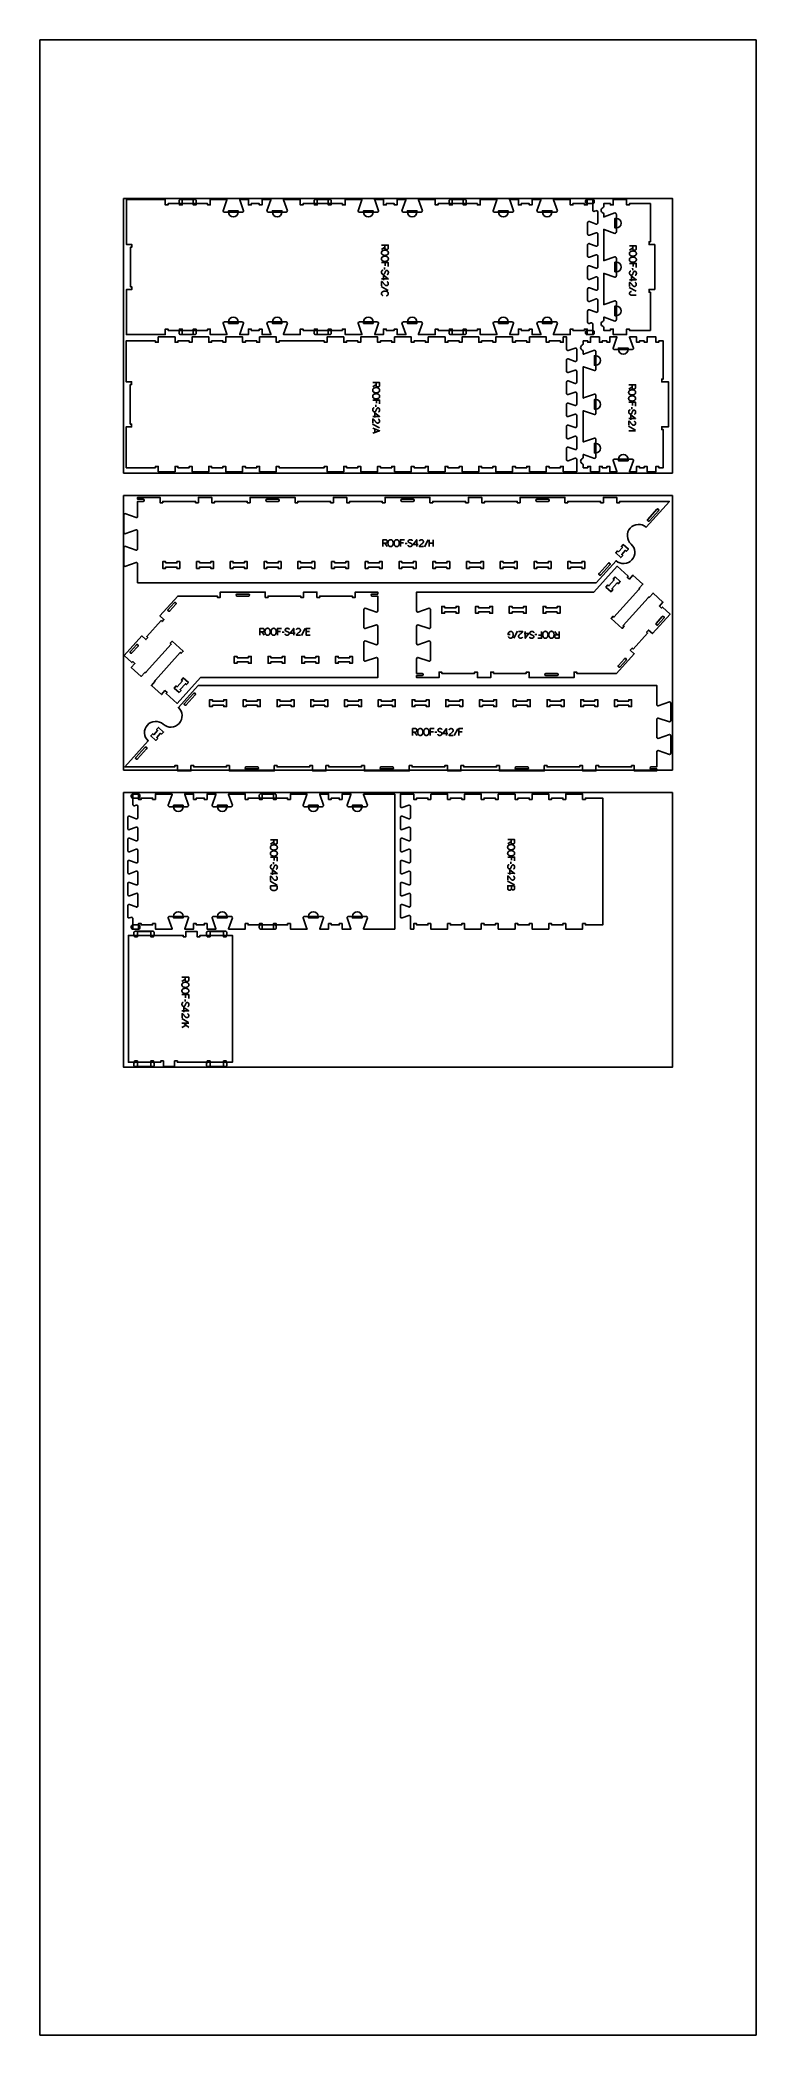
# Model space of a CAD drawing. Extents: x -13885 to -10701, y -84343 to -75479.
import ezdxf

# ---------------------------------------------------------------- set-up
doc = ezdxf.new("R2010")
doc.units = 0
for name, color, linetype in [('0_SHEET_SPRUCEPLY_2440X122', 1, 'CONTINUOUS'), ('1_ANYTOOL_1MMDEEP_LABELS_S', 2, 'CONTINUOUS'), ('3_ANYTOOL_CUTTHROUGH_INSID', 4, 'CONTINUOUS'), ('4_ANYTOOL_CUTTHROUGH_OUTSI', 5, 'CONTINUOUS'), ('5_ANYTOOL_HALF_MILL_9MM_IN', 3, 'CONTINUOUS'), ('DONOTCUT', 18, 'CONTINUOUS')]:
    doc.layers.add(name, color=color, linetype=linetype)

msp = doc.modelspace()

# ---------------------------------------------------------------- linework, layer by layer
at = {"layer": '0_SHEET_SPRUCEPLY_2440X122'}
for points in [[(-13513.1, -76183), (-13513.1, -77403), (-11073.1, -77403), (-11073.1, -76183)], [(-13513.1, -77503), (-13513.1, -78723), (-11073.1, -78723), (-11073.1, -77503)], [(-13513.1, -78823), (-13513.1, -80043), (-11073.1, -80043), (-11073.1, -78823)]]:
    msp.add_lwpolyline(points, close=True, dxfattribs=at)
at = {"layer": '1_ANYTOOL_1MMDEEP_LABELS_S'}
for points in [[(-12366.3, -76390.5), (-12336.3, -76390.5), (-12336.3, -76401.9), (-12336.3, -76402.4), (-12336.3, -76402.8), (-12336.3, -76403.1), (-12336.4, -76403.3), (-12336.4, -76403.5), (-12336.4, -76403.8), (-12336.4, -76404), (-12336.5, -76404.2), (-12336.5, -76404.4), (-12336.6, -76404.6), (-12336.6, -76404.8), (-12336.7, -76405), (-12336.7, -76405.2), (-12336.8, -76405.4), (-12336.8, -76405.6), (-12336.9, -76405.7), (-12337, -76405.9), (-12337.1, -76406.1), (-12337.1, -76406.3), (-12337.2, -76406.4), (-12337.3, -76406.6), (-12337.4, -76406.7), (-12337.5, -76406.9), (-12337.6, -76407), (-12337.7, -76407.2), (-12337.8, -76407.3), (-12337.9, -76407.5), (-12338, -76407.6), (-12338.1, -76407.7), (-12338.2, -76407.9), (-12338.4, -76408), (-12338.5, -76408.1), (-12338.6, -76408.2), (-12338.8, -76408.3), (-12338.9, -76408.4), (-12339.1, -76408.5), (-12339.2, -76408.6), (-12339.3, -76408.7), (-12339.5, -76408.8), (-12339.7, -76408.9), (-12339.8, -76409), (-12340, -76409.1), (-12340.2, -76409.2), (-12340.3, -76409.2), (-12340.5, -76409.3), (-12340.7, -76409.4), (-12340.9, -76409.4), (-12341.1, -76409.5), (-12341.3, -76409.5), (-12341.5, -76409.6), (-12341.7, -76409.6), (-12341.9, -76409.7), (-12342.1, -76409.7), (-12342.3, -76409.7), (-12342.5, -76409.8), (-12342.7, -76409.8), (-12343, -76409.8), (-12343.2, -76409.8), (-12343.6, -76409.8), (-12344.1, -76409.9), (-12344.3, -76409.9), (-12344.5, -76409.8), (-12344.7, -76409.8), (-12344.8, -76409.8), (-12345, -76409.8), (-12345.2, -76409.8), (-12345.3, -76409.8), (-12345.5, -76409.7), (-12345.7, -76409.7), (-12345.9, -76409.7), (-12346, -76409.6), (-12346.2, -76409.6), (-12346.3, -76409.6), (-12346.5, -76409.5), (-12346.7, -76409.5), (-12346.8, -76409.4), (-12347, -76409.4), (-12347.2, -76409.3), (-12347.3, -76409.2), (-12347.5, -76409.2), (-12347.6, -76409.1), (-12347.8, -76409), (-12348, -76408.9), (-12348.1, -76408.9), (-12348.3, -76408.8), (-12348.4, -76408.7), (-12348.6, -76408.6), (-12348.7, -76408.5), (-12348.9, -76408.4), (-12349, -76408.3), (-12349.2, -76408.2), (-12349.3, -76408.1), (-12349.5, -76408), (-12349.6, -76407.8), (-12349.7, -76407.7), (-12349.9, -76407.6), (-12350, -76407.5), (-12350.1, -76407.4), (-12350.2, -76407.2), (-12350.4, -76407.1), (-12350.5, -76407), (-12350.6, -76406.8), (-12350.7, -76406.7), (-12350.8, -76406.6), (-12350.9, -76406.4), (-12350.9, -76406.3), (-12351, -76406.1), (-12351.1, -76406), (-12351.2, -76405.8), (-12351.2, -76405.7), (-12351.3, -76405.5), (-12351.4, -76405.4), (-12351.4, -76405.2), (-12351.5, -76405.1), (-12351.5, -76404.9), (-12351.6, -76404.7), (-12351.6, -76404.6), (-12351.6, -76404.4), (-12351.7, -76404.2), (-12351.7, -76404), (-12351.7, -76403.8), (-12351.7, -76403.7), (-12351.7, -76403.5), (-12351.8, -76401.6), (-12351.8, -76399.5), (-12351.8, -76390.6)], [(-12351.8, -76399.5), (-12366.3, -76410)], [(-11264, -76394.2), (-11234, -76394.2), (-11234, -76405.6), (-11234, -76406.1), (-11234, -76406.5), (-11234.1, -76406.8), (-11234.1, -76407), (-11234.1, -76407.2), (-11234.1, -76407.4), (-11234.2, -76407.6), (-11234.2, -76407.9), (-11234.2, -76408.1), (-11234.3, -76408.3), (-11234.3, -76408.5), (-11234.4, -76408.7), (-11234.4, -76408.9), (-11234.5, -76409.1), (-11234.6, -76409.2), (-11234.6, -76409.4), (-11234.7, -76409.6), (-11234.8, -76409.8), (-11234.8, -76409.9), (-11234.9, -76410.1), (-11235, -76410.3), (-11235.1, -76410.4), (-11235.2, -76410.6), (-11235.3, -76410.7), (-11235.4, -76410.9), (-11235.5, -76411), (-11235.6, -76411.2), (-11235.7, -76411.3), (-11235.8, -76411.4), (-11236, -76411.5), (-11236.1, -76411.7), (-11236.2, -76411.8), (-11236.3, -76411.9), (-11236.5, -76412), (-11236.6, -76412.1), (-11236.8, -76412.2), (-11236.9, -76412.3), (-11237.1, -76412.4), (-11237.2, -76412.5), (-11237.4, -76412.6), (-11237.5, -76412.7), (-11237.7, -76412.8), (-11237.9, -76412.8), (-11238.1, -76412.9), (-11238.2, -76413), (-11238.4, -76413), (-11238.6, -76413.1), (-11238.8, -76413.2), (-11239, -76413.2), (-11239.2, -76413.3), (-11239.4, -76413.3), (-11239.6, -76413.3), (-11239.8, -76413.4), (-11240, -76413.4), (-11240.2, -76413.4), (-11240.4, -76413.5), (-11240.7, -76413.5), (-11240.9, -76413.5), (-11241.4, -76413.5), (-11241.8, -76413.5), (-11242, -76413.5), (-11242.2, -76413.5), (-11242.4, -76413.5), (-11242.5, -76413.5), (-11242.7, -76413.5), (-11242.9, -76413.5), (-11243.1, -76413.4), (-11243.2, -76413.4), (-11243.4, -76413.4), (-11243.6, -76413.4), (-11243.7, -76413.3), (-11243.9, -76413.3), (-11244.1, -76413.2), (-11244.2, -76413.2), (-11244.4, -76413.1), (-11244.6, -76413.1), (-11244.7, -76413), (-11244.9, -76413), (-11245, -76412.9), (-11245.2, -76412.8), (-11245.4, -76412.8), (-11245.5, -76412.7), (-11245.7, -76412.6), (-11245.8, -76412.5), (-11246, -76412.4), (-11246.1, -76412.4), (-11246.3, -76412.3), (-11246.4, -76412.2), (-11246.6, -76412.1), (-11246.7, -76412), (-11246.9, -76411.9), (-11247, -76411.8), (-11247.2, -76411.6), (-11247.3, -76411.5), (-11247.5, -76411.4), (-11247.6, -76411.3), (-11247.7, -76411.2), (-11247.8, -76411), (-11248, -76410.9), (-11248.1, -76410.8), (-11248.2, -76410.7), (-11248.3, -76410.5), (-11248.4, -76410.4), (-11248.5, -76410.2), (-11248.6, -76410.1), (-11248.7, -76410), (-11248.7, -76409.8), (-11248.8, -76409.7), (-11248.9, -76409.5), (-11249, -76409.4), (-11249, -76409.2), (-11249.1, -76409.1), (-11249.1, -76408.9), (-11249.2, -76408.7), (-11249.2, -76408.6), (-11249.3, -76408.4), (-11249.3, -76408.2), (-11249.4, -76408.1), (-11249.4, -76407.9), (-11249.4, -76407.7), (-11249.4, -76407.5), (-11249.5, -76407.3), (-11249.5, -76407.2), (-11249.5, -76405.2), (-11249.6, -76403.2), (-11249.6, -76394.2)], [(-11249.6, -76403.2), (-11264, -76413.7)], [(-12336.3, -76485.8), (-12336.3, -76468.1), (-12366.3, -76468.1)], [(-12352.4, -76498.4), (-12352.5, -76489.7)], [(-12350.3, -76482.6), (-12350.3, -76468.1)], [(-11234, -76489.5), (-11234, -76471.8), (-11264, -76471.8)], [(-11248, -76486.3), (-11248, -76471.8)], [(-12336.8, -76592.1), (-12367.5, -76574.9)], [(-12340.9, -76520.7), (-12340.7, -76520.7), (-12340.6, -76520.7), (-12340.5, -76520.7), (-12340.4, -76520.7), (-12340.3, -76520.7), (-12340.2, -76520.6), (-12340.1, -76520.6), (-12340.1, -76520.6), (-12340, -76520.6), (-12339.9, -76520.6), (-12339.8, -76520.6), (-12339.7, -76520.5), (-12339.6, -76520.5), (-12339.6, -76520.5), (-12339.5, -76520.5), (-12339.4, -76520.5), (-12339.3, -76520.4), (-12339.2, -76520.4), (-12339.2, -76520.4), (-12339.1, -76520.3), (-12339, -76520.3), (-12339, -76520.3), (-12338.9, -76520.2), (-12338.8, -76520.2), (-12338.7, -76520.1), (-12338.7, -76520.1), (-12338.6, -76520.1), (-12338.5, -76520), (-12338.5, -76520), (-12338.4, -76519.9), (-12338.4, -76519.9), (-12338.3, -76519.8), (-12338.2, -76519.8), (-12338.2, -76519.7), (-12338.1, -76519.6), (-12338.1, -76519.6), (-12338, -76519.5), (-12337.9, -76519.5), (-12337.9, -76519.4), (-12337.8, -76519.3), (-12337.8, -76519.3), (-12337.7, -76519.2), (-12337.7, -76519.1), (-12337.6, -76519.1), (-12337.6, -76519), (-12337.5, -76518.9), (-12337.5, -76518.8), (-12337.4, -76518.8), (-12337.4, -76518.7), (-12337.4, -76518.6), (-12337.3, -76518.5), (-12337.2, -76518.3), (-12337.2, -76518.2), (-12337.1, -76518), (-12337, -76517.8), (-12336.9, -76517.6), (-12336.9, -76517.4), (-12336.7, -76516.6), (-12336.5, -76515.8), (-12336.3, -76515), (-12336.2, -76514.2), (-12336.1, -76513.9), (-12336.1, -76513.5), (-12336, -76513.1), (-12336, -76512.7), (-12336, -76512.4), (-12336, -76512), (-12335.9, -76511.7), (-12335.9, -76511.3), (-12335.9, -76511.1), (-12335.9, -76510.9), (-12336, -76510.7), (-12336, -76510.5), (-12336, -76510.3), (-12336, -76510.1), (-12336, -76510), (-12336.1, -76509.8), (-12336.1, -76509.6), (-12336.1, -76509.4), (-12336.2, -76509.2), (-12336.2, -76509), (-12336.2, -76508.9), (-12336.3, -76508.7), (-12336.3, -76508.5), (-12336.4, -76508.3), (-12336.5, -76508.2), (-12336.5, -76508), (-12336.6, -76507.8), (-12336.7, -76507.6), (-12336.7, -76507.5), (-12336.8, -76507.3), (-12336.9, -76507.1), (-12337, -76507), (-12337.1, -76506.8), (-12337.1, -76506.6), (-12337.2, -76506.5), (-12337.3, -76506.3), (-12337.4, -76506.2), (-12337.5, -76506), (-12337.7, -76505.8), (-12337.8, -76505.7), (-12337.9, -76505.5), (-12338, -76505.4), (-12338.1, -76505.2), (-12338.2, -76505.1), (-12338.4, -76505), (-12338.5, -76504.8), (-12338.6, -76504.7), (-12338.8, -76504.6), (-12338.9, -76504.5), (-12339.1, -76504.4), (-12339.2, -76504.3), (-12339.4, -76504.2), (-12339.5, -76504.1), (-12339.7, -76504), (-12339.8, -76503.9), (-12340, -76503.8), (-12340.1, -76503.7), (-12340.3, -76503.7), (-12340.5, -76503.6), (-12340.7, -76503.5), (-12340.8, -76503.5), (-12341, -76503.4), (-12341.2, -76503.4), (-12341.4, -76503.4), (-12341.6, -76503.3), (-12341.8, -76503.3), (-12342, -76503.3), (-12342.1, -76503.2), (-12342.4, -76503.2), (-12342.6, -76503.2), (-12342.8, -76503.2), (-12343, -76503.2), (-12343.2, -76503.2), (-12343.4, -76503.2), (-12343.6, -76503.2), (-12343.8, -76503.2), (-12344, -76503.3), (-12344.2, -76503.3), (-12344.4, -76503.3), (-12344.6, -76503.4), (-12344.8, -76503.4), (-12345, -76503.5), (-12345.1, -76503.5), (-12345.3, -76503.6), (-12345.4, -76503.6), (-12345.5, -76503.7), (-12345.6, -76503.7), (-12345.6, -76503.7), (-12345.7, -76503.8), (-12345.8, -76503.8), (-12345.9, -76503.9), (-12346, -76503.9), (-12346, -76503.9), (-12346.1, -76504), (-12346.2, -76504), (-12346.3, -76504.1), (-12346.4, -76504.1), (-12346.4, -76504.2), (-12346.5, -76504.2), (-12346.6, -76504.3), (-12346.6, -76504.4), (-12346.7, -76504.4), (-12346.8, -76504.5), (-12346.9, -76504.5), (-12346.9, -76504.6), (-12347, -76504.7), (-12347.1, -76504.7), (-12347.1, -76504.8), (-12347.2, -76504.9), (-12347.4, -76505.1), (-12347.5, -76505.2), (-12347.6, -76505.4), (-12347.7, -76505.5), (-12347.8, -76505.7), (-12347.9, -76505.9), (-12348, -76506), (-12348.4, -76506.7), (-12348.8, -76507.5), (-12349.2, -76508.2), (-12349.5, -76509), (-12349.9, -76509.8), (-12350.2, -76510.6), (-12350.5, -76511.4), (-12350.8, -76512.2), (-12351.1, -76513), (-12351.5, -76513.8), (-12351.8, -76514.6), (-12352.2, -76515.4), (-12352.6, -76516.1), (-12352.9, -76516.8), (-12353.4, -76517.6), (-12353.8, -76518.2), (-12353.9, -76518.4), (-12354, -76518.6), (-12354.1, -76518.7), (-12354.2, -76518.8), (-12354.2, -76518.9), (-12354.3, -76518.9), (-12354.4, -76519), (-12354.4, -76519.1), (-12354.5, -76519.1), (-12354.6, -76519.2), (-12354.6, -76519.3), (-12354.7, -76519.3), (-12354.8, -76519.4), (-12354.8, -76519.5), (-12354.9, -76519.5), (-12355, -76519.6), (-12355, -76519.6), (-12355.1, -76519.7), (-12355.2, -76519.7), (-12355.3, -76519.8), (-12355.3, -76519.8), (-12355.4, -76519.9), (-12355.5, -76519.9), (-12355.6, -76520), (-12355.7, -76520), (-12355.7, -76520.1), (-12355.8, -76520.1), (-12355.9, -76520.2), (-12356, -76520.2), (-12356.1, -76520.2), (-12356.2, -76520.3), (-12356.2, -76520.3), (-12356.3, -76520.3), (-12356.4, -76520.4), (-12356.5, -76520.4), (-12356.6, -76520.4), (-12356.7, -76520.4), (-12356.9, -76520.5), (-12357.1, -76520.5), (-12357.3, -76520.6), (-12357.5, -76520.6), (-12357.7, -76520.6), (-12357.9, -76520.6), (-12358.1, -76520.7), (-12358.3, -76520.7), (-12358.5, -76520.7), (-12358.8, -76520.7), (-12359, -76520.7), (-12359.2, -76520.6), (-12359.4, -76520.6), (-12359.7, -76520.6), (-12359.9, -76520.6), (-12360.1, -76520.5), (-12360.3, -76520.5), (-12360.5, -76520.4), (-12360.8, -76520.4), (-12361, -76520.3), (-12361.2, -76520.3), (-12361.4, -76520.2), (-12361.6, -76520.1), (-12361.7, -76520.1), (-12361.9, -76520), (-12362.1, -76519.9), (-12362.3, -76519.8), (-12362.5, -76519.7), (-12362.6, -76519.6), (-12362.8, -76519.5), (-12363, -76519.4), (-12363.1, -76519.3), (-12363.3, -76519.1), (-12363.4, -76519), (-12363.6, -76518.9), (-12363.7, -76518.7), (-12363.9, -76518.6), (-12364, -76518.5), (-12364.1, -76518.3), (-12364.3, -76518.1), (-12364.4, -76518), (-12364.5, -76517.8), (-12364.6, -76517.6), (-12364.8, -76517.5), (-12365, -76517.1), (-12365.2, -76516.7), (-12365.4, -76516.4), (-12365.6, -76516), (-12365.7, -76515.6), (-12365.9, -76515.3), (-12366, -76515.1), (-12366, -76514.9), (-12366.1, -76514.7), (-12366.1, -76514.5), (-12366.2, -76514.3), (-12366.3, -76514.1), (-12366.3, -76513.9), (-12366.3, -76513.7), (-12366.4, -76513.5), (-12366.4, -76513.3), (-12366.5, -76513.1), (-12366.5, -76512.9), (-12366.5, -76512.7), (-12366.5, -76512.5), (-12366.6, -76512.1), (-12366.6, -76511.7), (-12366.6, -76511.3), (-12366.6, -76510.9), (-12366.6, -76510.5), (-12366.6, -76510), (-12366.5, -76509.7), (-12366.5, -76509.3), (-12366.4, -76508.9), (-12366.4, -76508.5), (-12366.3, -76508.1), (-12366.2, -76507.7), (-12366, -76507.3), (-12365.9, -76507), (-12365.8, -76506.6), (-12365.6, -76506.3), (-12365.5, -76505.9), (-12365.3, -76505.6), (-12365.1, -76505.2), (-12365, -76505), (-12364.9, -76504.9), (-12364.8, -76504.7), (-12364.7, -76504.6), (-12364.6, -76504.4), (-12364.4, -76504.3), (-12364.3, -76504.1), (-12364.2, -76504), (-12364.1, -76503.9), (-12363.9, -76503.8), (-12363.8, -76503.6), (-12363.7, -76503.5), (-12363.6, -76503.5), (-12363.5, -76503.4), (-12363.5, -76503.4), (-12363.4, -76503.3), (-12363.3, -76503.3), (-12363.3, -76503.2), (-12363.2, -76503.2), (-12363.1, -76503.2), (-12363.1, -76503.1), (-12363, -76503.1), (-12362.9, -76503), (-12362.8, -76503), (-12362.8, -76503), (-12362.7, -76502.9), (-12362.6, -76502.9), (-12362.5, -76502.9), (-12362.4, -76502.8), (-12362.4, -76502.8), (-12362.3, -76502.8), (-12362.2, -76502.7), (-12362, -76502.7), (-12361.9, -76502.6), (-12361.7, -76502.6), (-12361.5, -76502.6), (-12361.3, -76502.5), (-12361.2, -76502.5), (-12361, -76502.5), (-12360.8, -76502.5), (-12360.6, -76502.5), (-12360.4, -76502.5)], [(-12366.3, -76540.7), (-12336.2, -76540.7), (-12357.6, -76524.7)], [(-12366.2, -76570.9), (-12366.2, -76552.6), (-12365.7, -76552.8), (-12365.5, -76552.8), (-12365.3, -76552.9), (-12365.1, -76553), (-12364.9, -76553.1), (-12364.6, -76553.2), (-12364.4, -76553.3), (-12364.2, -76553.4), (-12364, -76553.5), (-12363.8, -76553.6), (-12363.6, -76553.7), (-12363.4, -76553.8), (-12363.2, -76553.9), (-12363, -76554.1), (-12362.8, -76554.2), (-12362.6, -76554.3), (-12362.4, -76554.4), (-12362.3, -76554.6), (-12362.1, -76554.7), (-12361.9, -76554.9), (-12361.7, -76555), (-12361.5, -76555.2), (-12361.4, -76555.3), (-12361.2, -76555.5), (-12361, -76555.6), (-12360.8, -76555.8), (-12360.7, -76556), (-12360.5, -76556.1), (-12360.4, -76556.3), (-12360, -76556.7), (-12358.8, -76558.1), (-12357.6, -76559.6), (-12356.5, -76561.1), (-12355.4, -76562.7), (-12354.8, -76563.4), (-12354.2, -76564.1), (-12353.6, -76564.9), (-12353.1, -76565.5), (-12352.5, -76566.2), (-12351.9, -76566.9), (-12351.3, -76567.5), (-12350.6, -76568.1), (-12350.5, -76568.2), (-12350.3, -76568.4), (-12350.2, -76568.5), (-12350, -76568.6), (-12349.8, -76568.8), (-12349.7, -76568.9), (-12349.5, -76569), (-12349.3, -76569.1), (-12349.2, -76569.2), (-12349, -76569.3), (-12348.8, -76569.4), (-12348.6, -76569.5), (-12348.4, -76569.6), (-12348.2, -76569.7), (-12348.1, -76569.8), (-12347.9, -76569.8), (-12347.7, -76569.9), (-12347.5, -76570), (-12347.3, -76570), (-12347.1, -76570.1), (-12346.9, -76570.2), (-12346.7, -76570.2), (-12346.5, -76570.3), (-12346.3, -76570.3), (-12346.1, -76570.3), (-12345.8, -76570.4), (-12345.6, -76570.4), (-12345.4, -76570.4), (-12345.2, -76570.4), (-12345, -76570.4), (-12344.7, -76570.4), (-12344.5, -76570.4), (-12344.3, -76570.4), (-12344, -76570.4), (-12343.8, -76570.4), (-12343.5, -76570.4), (-12343.3, -76570.4), (-12343.1, -76570.4), (-12342.8, -76570.3), (-12342.6, -76570.3), (-12342.4, -76570.2), (-12342.2, -76570.2), (-12342, -76570.1), (-12341.8, -76570.1), (-12341.6, -76570), (-12341.4, -76570), (-12341.2, -76569.9), (-12341, -76569.8), (-12340.8, -76569.7), (-12340.6, -76569.6), (-12340.4, -76569.5), (-12340.2, -76569.5), (-12340.1, -76569.4), (-12339.9, -76569.2), (-12339.7, -76569.1), (-12339.6, -76569), (-12339.4, -76568.9), (-12339.2, -76568.8), (-12339.1, -76568.6), (-12338.9, -76568.5), (-12338.8, -76568.4), (-12338.7, -76568.2), (-12338.5, -76568.1), (-12338.4, -76567.9), (-12338.3, -76567.8), (-12338.1, -76567.6), (-12338, -76567.4), (-12337.9, -76567.3), (-12337.8, -76567.1), (-12337.7, -76566.9), (-12337.6, -76566.7), (-12337.5, -76566.6), (-12337.4, -76566.4), (-12337.3, -76566.2), (-12337.2, -76566), (-12337.1, -76565.8), (-12337, -76565.6), (-12336.9, -76565.4), (-12336.9, -76565.2), (-12336.8, -76565), (-12336.7, -76564.8), (-12336.7, -76564.6), (-12336.6, -76564.4), (-12336.6, -76564.2), (-12336.5, -76564), (-12336.5, -76563.8), (-12336.5, -76563.6), (-12336.4, -76563.4), (-12336.4, -76563.1), (-12336.4, -76562.9), (-12336.3, -76562.7), (-12336.3, -76562.5), (-12336.3, -76562.2), (-12336.3, -76562), (-12336.3, -76561.5), (-12336.3, -76561.2), (-12336.3, -76560.8), (-12336.3, -76560.4), (-12336.4, -76560.1), (-12336.4, -76559.8), (-12336.5, -76559.4), (-12336.5, -76559.1), (-12336.6, -76558.8), (-12336.7, -76558.5), (-12336.7, -76558.3), (-12336.8, -76558.2), (-12336.8, -76558), (-12336.9, -76557.9), (-12336.9, -76557.7), (-12337, -76557.6), (-12337.1, -76557.4), (-12337.1, -76557.3), (-12337.2, -76557.1), (-12337.3, -76557), (-12337.3, -76556.9), (-12337.4, -76556.7), (-12337.5, -76556.6), (-12337.6, -76556.4), (-12337.6, -76556.3), (-12337.7, -76556.2), (-12337.8, -76556.1), (-12337.9, -76555.9), (-12338, -76555.8), (-12338.1, -76555.7), (-12338.2, -76555.6), (-12338.3, -76555.4), (-12338.4, -76555.3), (-12338.5, -76555.2), (-12338.6, -76555.1), (-12338.7, -76555), (-12338.8, -76554.9), (-12338.9, -76554.7), (-12339, -76554.6), (-12339.2, -76554.5), (-12339.3, -76554.4), (-12339.4, -76554.3), (-12339.7, -76554.1), (-12339.9, -76553.9), (-12340.2, -76553.7), (-12340.5, -76553.6), (-12340.8, -76553.4), (-12341.1, -76553.2), (-12341.4, -76553)], [(-12357.6, -76524.7), (-12357.6, -76546.5)], [(-11234.5, -76595.8), (-11265.2, -76578.6)], [(-11238.6, -76524.4), (-11238.4, -76524.4), (-11238.3, -76524.4), (-11238.2, -76524.3), (-11238.1, -76524.3), (-11238, -76524.3), (-11237.9, -76524.3), (-11237.9, -76524.3), (-11237.8, -76524.3), (-11237.7, -76524.3), (-11237.6, -76524.3), (-11237.5, -76524.2), (-11237.4, -76524.2), (-11237.4, -76524.2), (-11237.3, -76524.2), (-11237.2, -76524.2), (-11237.1, -76524.1), (-11237, -76524.1), (-11237, -76524.1), (-11236.9, -76524), (-11236.8, -76524), (-11236.7, -76524), (-11236.7, -76523.9), (-11236.6, -76523.9), (-11236.5, -76523.9), (-11236.5, -76523.8), (-11236.4, -76523.8), (-11236.3, -76523.7), (-11236.3, -76523.7), (-11236.2, -76523.6), (-11236.1, -76523.6), (-11236.1, -76523.5), (-11236, -76523.5), (-11235.9, -76523.4), (-11235.9, -76523.4), (-11235.8, -76523.3), (-11235.8, -76523.3), (-11235.7, -76523.2), (-11235.7, -76523.1), (-11235.6, -76523.1), (-11235.6, -76523), (-11235.5, -76523), (-11235.4, -76522.9), (-11235.4, -76522.8), (-11235.3, -76522.7), (-11235.3, -76522.7), (-11235.3, -76522.6), (-11235.2, -76522.5), (-11235.2, -76522.4), (-11235.1, -76522.4), (-11235.1, -76522.3), (-11235, -76522.2), (-11234.9, -76522), (-11234.9, -76521.9), (-11234.8, -76521.7), (-11234.7, -76521.5), (-11234.7, -76521.3), (-11234.6, -76521.1), (-11234.4, -76520.3), (-11234.2, -76519.5), (-11234, -76518.7), (-11233.9, -76517.9), (-11233.8, -76517.5), (-11233.8, -76517.2), (-11233.8, -76516.8), (-11233.7, -76516.4), (-11233.7, -76516.1), (-11233.7, -76515.7), (-11233.7, -76515.3), (-11233.7, -76515), (-11233.7, -76514.8), (-11233.7, -76514.6), (-11233.7, -76514.4), (-11233.7, -76514.2), (-11233.7, -76514), (-11233.7, -76513.8), (-11233.7, -76513.6), (-11233.8, -76513.5), (-11233.8, -76513.3), (-11233.8, -76513.1), (-11233.9, -76512.9), (-11233.9, -76512.7), (-11234, -76512.5), (-11234, -76512.4), (-11234.1, -76512.2), (-11234.1, -76512), (-11234.2, -76511.8), (-11234.2, -76511.7), (-11234.3, -76511.5), (-11234.4, -76511.3), (-11234.4, -76511.1), (-11234.5, -76511), (-11234.6, -76510.8), (-11234.7, -76510.6), (-11234.8, -76510.5), (-11234.9, -76510.3), (-11235, -76510.2), (-11235.1, -76510), (-11235.2, -76509.8), (-11235.3, -76509.7), (-11235.4, -76509.5), (-11235.5, -76509.4), (-11235.6, -76509.2), (-11235.7, -76509.1), (-11235.8, -76508.9), (-11236, -76508.8), (-11236.1, -76508.6), (-11236.2, -76508.5), (-11236.4, -76508.4), (-11236.5, -76508.3), (-11236.6, -76508.2), (-11236.8, -76508.1), (-11236.9, -76507.9), (-11237.1, -76507.8), (-11237.2, -76507.8), (-11237.4, -76507.7), (-11237.5, -76507.6), (-11237.7, -76507.5), (-11237.9, -76507.4), (-11238, -76507.4), (-11238.2, -76507.3), (-11238.4, -76507.2), (-11238.5, -76507.2), (-11238.7, -76507.1), (-11238.9, -76507.1), (-11239.1, -76507), (-11239.3, -76507), (-11239.5, -76507), (-11239.7, -76506.9), (-11239.9, -76506.9), (-11240.1, -76506.9), (-11240.3, -76506.9), (-11240.5, -76506.9), (-11240.7, -76506.9), (-11240.9, -76506.9), (-11241.1, -76506.9), (-11241.3, -76506.9), (-11241.5, -76506.9), (-11241.7, -76506.9), (-11241.9, -76507), (-11242.1, -76507), (-11242.3, -76507.1), (-11242.5, -76507.1), (-11242.7, -76507.2), (-11242.9, -76507.2), (-11243, -76507.3), (-11243.1, -76507.3), (-11243.2, -76507.3), (-11243.3, -76507.4), (-11243.4, -76507.4), (-11243.4, -76507.5), (-11243.5, -76507.5), (-11243.6, -76507.5), (-11243.7, -76507.6), (-11243.8, -76507.6), (-11243.8, -76507.7), (-11243.9, -76507.7), (-11244, -76507.8), (-11244.1, -76507.8), (-11244.1, -76507.9), (-11244.2, -76507.9), (-11244.3, -76508), (-11244.4, -76508), (-11244.4, -76508.1), (-11244.5, -76508.2), (-11244.6, -76508.2), (-11244.6, -76508.3), (-11244.7, -76508.3), (-11244.8, -76508.4), (-11244.8, -76508.5), (-11245, -76508.6), (-11245.1, -76508.7), (-11245.2, -76508.9), (-11245.3, -76509), (-11245.4, -76509.2), (-11245.5, -76509.4), (-11245.6, -76509.5), (-11245.7, -76509.7), (-11246.1, -76510.4), (-11246.5, -76511.2), (-11246.9, -76511.9), (-11247.2, -76512.7), (-11247.6, -76513.4), (-11247.9, -76514.2), (-11248.2, -76515), (-11248.6, -76515.9), (-11248.9, -76516.7), (-11249.2, -76517.5), (-11249.5, -76518.3), (-11249.9, -76519.1), (-11250.3, -76519.8), (-11250.7, -76520.5), (-11251.1, -76521.2), (-11251.5, -76521.9), (-11251.6, -76522.1), (-11251.7, -76522.2), (-11251.8, -76522.4), (-11251.9, -76522.5), (-11251.9, -76522.5), (-11252, -76522.6), (-11252.1, -76522.7), (-11252.1, -76522.8), (-11252.2, -76522.8), (-11252.3, -76522.9), (-11252.3, -76523), (-11252.4, -76523), (-11252.5, -76523.1), (-11252.5, -76523.1), (-11252.6, -76523.2), (-11252.7, -76523.3), (-11252.8, -76523.3), (-11252.8, -76523.4), (-11252.9, -76523.4), (-11253, -76523.5), (-11253.1, -76523.5), (-11253.1, -76523.6), (-11253.2, -76523.6), (-11253.3, -76523.7), (-11253.4, -76523.7), (-11253.5, -76523.8), (-11253.5, -76523.8), (-11253.6, -76523.8), (-11253.7, -76523.9), (-11253.8, -76523.9), (-11253.9, -76523.9), (-11254, -76524), (-11254.1, -76524), (-11254.1, -76524), (-11254.2, -76524.1), (-11254.3, -76524.1), (-11254.4, -76524.1), (-11254.6, -76524.2), (-11254.8, -76524.2), (-11255, -76524.3), (-11255.2, -76524.3), (-11255.4, -76524.3), (-11255.6, -76524.3), (-11255.8, -76524.3), (-11256, -76524.3), (-11256.2, -76524.3), (-11256.5, -76524.3), (-11256.7, -76524.3), (-11256.9, -76524.3), (-11257.2, -76524.3), (-11257.4, -76524.3), (-11257.6, -76524.2), (-11257.8, -76524.2), (-11258, -76524.2), (-11258.3, -76524.1), (-11258.5, -76524.1), (-11258.7, -76524), (-11258.9, -76523.9), (-11259.1, -76523.9), (-11259.3, -76523.8), (-11259.5, -76523.7), (-11259.6, -76523.7), (-11259.8, -76523.6), (-11260, -76523.5), (-11260.2, -76523.4), (-11260.4, -76523.3), (-11260.5, -76523.2), (-11260.7, -76523.1), (-11260.8, -76522.9), (-11261, -76522.8), (-11261.2, -76522.7), (-11261.3, -76522.6), (-11261.5, -76522.4), (-11261.6, -76522.3), (-11261.7, -76522.1), (-11261.9, -76522), (-11262, -76521.8), (-11262.1, -76521.7), (-11262.2, -76521.5), (-11262.4, -76521.3), (-11262.5, -76521.1), (-11262.7, -76520.8), (-11262.9, -76520.4), (-11263.1, -76520.1), (-11263.3, -76519.7), (-11263.4, -76519.3), (-11263.6, -76518.9), (-11263.7, -76518.7), (-11263.7, -76518.5), (-11263.8, -76518.4), (-11263.9, -76518.2), (-11263.9, -76518), (-11264, -76517.8), (-11264, -76517.6), (-11264.1, -76517.4), (-11264.1, -76517.2), (-11264.1, -76517), (-11264.2, -76516.8), (-11264.2, -76516.6), (-11264.2, -76516.4), (-11264.3, -76516.2), (-11264.3, -76515.8), (-11264.3, -76515.4), (-11264.3, -76515), (-11264.3, -76514.5), (-11264.3, -76514.1), (-11264.3, -76513.7), (-11264.3, -76513.3), (-11264.2, -76512.9), (-11264.1, -76512.5), (-11264.1, -76512.2), (-11264, -76511.8), (-11263.9, -76511.4), (-11263.8, -76511), (-11263.6, -76510.7), (-11263.5, -76510.3), (-11263.3, -76509.9), (-11263.2, -76509.6), (-11263, -76509.2), (-11262.8, -76508.9), (-11262.7, -76508.7), (-11262.6, -76508.6), (-11262.5, -76508.4), (-11262.4, -76508.2), (-11262.3, -76508.1), (-11262.2, -76508), (-11262, -76507.8), (-11261.9, -76507.7), (-11261.8, -76507.6), (-11261.7, -76507.4), (-11261.5, -76507.3), (-11261.4, -76507.2), (-11261.3, -76507.2), (-11261.3, -76507.1), (-11261.2, -76507.1), (-11261.1, -76507), (-11261.1, -76507), (-11261, -76506.9), (-11260.9, -76506.9), (-11260.8, -76506.8), (-11260.8, -76506.8), (-11260.7, -76506.8), (-11260.6, -76506.7), (-11260.5, -76506.7), (-11260.5, -76506.6), (-11260.4, -76506.6), (-11260.3, -76506.6), (-11260.2, -76506.5), (-11260.2, -76506.5), (-11260.1, -76506.5), (-11260, -76506.4), (-11259.9, -76506.4), (-11259.7, -76506.4), (-11259.6, -76506.3), (-11259.4, -76506.3), (-11259.2, -76506.2), (-11259.1, -76506.2), (-11258.9, -76506.2), (-11258.7, -76506.2), (-11258.5, -76506.2), (-11258.3, -76506.2), (-11258.1, -76506.1)], [(-11264, -76544.4), (-11234, -76544.4), (-11255.3, -76528.4)], [(-11264, -76574.6), (-11263.9, -76556.3), (-11263.5, -76556.4), (-11263.2, -76556.5), (-11263, -76556.6), (-11262.8, -76556.7), (-11262.6, -76556.8), (-11262.4, -76556.9), (-11262.2, -76557), (-11261.9, -76557.1), (-11261.7, -76557.2), (-11261.5, -76557.3), (-11261.3, -76557.4), (-11261.1, -76557.5), (-11260.9, -76557.6), (-11260.7, -76557.7), (-11260.5, -76557.9), (-11260.3, -76558), (-11260.2, -76558.1), (-11260, -76558.3), (-11259.8, -76558.4), (-11259.6, -76558.5), (-11259.4, -76558.7), (-11259.2, -76558.8), (-11259.1, -76559), (-11258.9, -76559.1), (-11258.7, -76559.3), (-11258.6, -76559.5), (-11258.4, -76559.6), (-11258.2, -76559.8), (-11258.1, -76560), (-11257.8, -76560.3), (-11256.5, -76561.8), (-11255.4, -76563.3), (-11254.2, -76564.8), (-11253.1, -76566.3), (-11252.5, -76567.1), (-11251.9, -76567.8), (-11251.4, -76568.5), (-11250.8, -76569.2), (-11250.2, -76569.9), (-11249.6, -76570.5), (-11249, -76571.2), (-11248.4, -76571.8), (-11248.2, -76571.9), (-11248, -76572), (-11247.9, -76572.2), (-11247.7, -76572.3), (-11247.6, -76572.4), (-11247.4, -76572.6), (-11247.2, -76572.7), (-11247, -76572.8), (-11246.9, -76572.9), (-11246.7, -76573), (-11246.5, -76573.1), (-11246.3, -76573.2), (-11246.1, -76573.3), (-11246, -76573.4), (-11245.8, -76573.5), (-11245.6, -76573.5), (-11245.4, -76573.6), (-11245.2, -76573.7), (-11245, -76573.7), (-11244.8, -76573.8), (-11244.6, -76573.8), (-11244.4, -76573.9), (-11244.2, -76573.9), (-11244, -76574), (-11243.8, -76574), (-11243.6, -76574), (-11243.3, -76574.1), (-11243.1, -76574.1), (-11242.9, -76574.1), (-11242.7, -76574.1), (-11242.5, -76574.1), (-11242.2, -76574.1), (-11242, -76574.1), (-11241.7, -76574.1), (-11241.5, -76574.1), (-11241.3, -76574.1), (-11241, -76574.1), (-11240.8, -76574), (-11240.6, -76574), (-11240.3, -76574), (-11240.1, -76573.9), (-11239.9, -76573.9), (-11239.7, -76573.8), (-11239.5, -76573.8), (-11239.3, -76573.7), (-11239.1, -76573.6), (-11238.9, -76573.6), (-11238.7, -76573.5), (-11238.5, -76573.4), (-11238.3, -76573.3), (-11238.1, -76573.2), (-11237.9, -76573.1), (-11237.8, -76573), (-11237.6, -76572.9), (-11237.4, -76572.8), (-11237.3, -76572.7), (-11237.1, -76572.6), (-11237, -76572.5), (-11236.8, -76572.3), (-11236.7, -76572.2), (-11236.5, -76572), (-11236.4, -76571.9), (-11236.2, -76571.7), (-11236.1, -76571.6), (-11236, -76571.4), (-11235.8, -76571.3), (-11235.7, -76571.1), (-11235.6, -76570.9), (-11235.5, -76570.8), (-11235.4, -76570.6), (-11235.3, -76570.4), (-11235.2, -76570.2), (-11235.1, -76570.1), (-11235, -76569.9), (-11234.9, -76569.7), (-11234.8, -76569.5), (-11234.7, -76569.3), (-11234.7, -76569.1), (-11234.6, -76568.9), (-11234.5, -76568.7), (-11234.5, -76568.5), (-11234.4, -76568.3), (-11234.3, -76568.1), (-11234.3, -76567.9), (-11234.3, -76567.7), (-11234.2, -76567.5), (-11234.2, -76567.3), (-11234.1, -76567.1), (-11234.1, -76566.8), (-11234.1, -76566.6), (-11234.1, -76566.4), (-11234, -76566.1), (-11234, -76565.9), (-11234, -76565.7), (-11234, -76565.2), (-11234, -76564.8), (-11234, -76564.5), (-11234, -76564.1), (-11234.1, -76563.8), (-11234.1, -76563.4), (-11234.2, -76563.1), (-11234.2, -76562.8), (-11234.3, -76562.5), (-11234.4, -76562.1), (-11234.5, -76562), (-11234.5, -76561.8), (-11234.6, -76561.7), (-11234.6, -76561.5), (-11234.7, -76561.4), (-11234.7, -76561.2), (-11234.8, -76561.1), (-11234.8, -76561), (-11234.9, -76560.8), (-11235, -76560.7), (-11235, -76560.5), (-11235.1, -76560.4), (-11235.2, -76560.3), (-11235.3, -76560.1), (-11235.4, -76560), (-11235.4, -76559.9), (-11235.5, -76559.7), (-11235.6, -76559.6), (-11235.7, -76559.5), (-11235.8, -76559.4), (-11235.9, -76559.2), (-11236, -76559.1), (-11236.1, -76559), (-11236.2, -76558.9), (-11236.3, -76558.8), (-11236.4, -76558.7), (-11236.5, -76558.5), (-11236.6, -76558.4), (-11236.8, -76558.3), (-11236.9, -76558.2), (-11237, -76558.1), (-11237.1, -76558), (-11237.4, -76557.8), (-11237.6, -76557.6), (-11237.9, -76557.4), (-11238.2, -76557.2), (-11238.5, -76557.1), (-11238.8, -76556.9), (-11239.1, -76556.7)], [(-11255.3, -76528.4), (-11255.3, -76550.2)], [(-11250.1, -76502.1), (-11250.2, -76493.3)], [(-12343.8, -76615.7), (-12343.4, -76615.6), (-12343, -76615.4), (-12342.6, -76615.2), (-12342.2, -76615), (-12341.9, -76614.8), (-12341.5, -76614.6), (-12341.2, -76614.4), (-12340.8, -76614.2), (-12340.5, -76613.9), (-12340.2, -76613.7), (-12339.8, -76613.4), (-12339.5, -76613.2), (-12339.2, -76612.9), (-12339, -76612.6), (-12338.7, -76612.3), (-12338.4, -76612), (-12338.3, -76611.8), (-12338.1, -76611.7), (-12338, -76611.5), (-12337.9, -76611.3), (-12337.8, -76611.2), (-12337.7, -76611), (-12337.6, -76610.8), (-12337.5, -76610.7), (-12337.4, -76610.5), (-12337.3, -76610.3), (-12337.2, -76610.1), (-12337.1, -76610), (-12337, -76609.8), (-12337, -76609.6), (-12336.9, -76609.4), (-12336.8, -76609.2), (-12336.8, -76609), (-12336.7, -76608.8), (-12336.6, -76608.6), (-12336.6, -76608.4), (-12336.5, -76608.2), (-12336.5, -76608), (-12336.5, -76607.8), (-12336.4, -76607.6), (-12336.4, -76607.4), (-12336.4, -76607.2), (-12336.3, -76607), (-12336.3, -76606.8), (-12336.3, -76606.5), (-12336.3, -76606.3), (-12336.3, -76606.1), (-12336.3, -76605.9), (-12336.3, -76605.5), (-12336.3, -76605.2), (-12336.3, -76604.9), (-12336.4, -76604.5), (-12336.4, -76604.2), (-12336.5, -76603.9), (-12336.5, -76603.6), (-12336.6, -76603.3), (-12336.7, -76603), (-12336.7, -76602.7), (-12336.8, -76602.4), (-12336.9, -76602.1), (-12337.1, -76601.8), (-12337.1, -76601.7), (-12337.2, -76601.6), (-12337.2, -76601.4), (-12337.3, -76601.3), (-12337.4, -76601.2), (-12337.5, -76601), (-12337.5, -76600.9), (-12337.6, -76600.8), (-12337.7, -76600.6), (-12337.8, -76600.5), (-12337.9, -76600.4), (-12337.9, -76600.3), (-12338, -76600.2), (-12338.1, -76600), (-12338.3, -76599.8), (-12338.5, -76599.6), (-12338.7, -76599.3), (-12338.9, -76599.1), (-12339.1, -76598.9), (-12339.4, -76598.7), (-12339.6, -76598.5), (-12339.9, -76598.3), (-12340.1, -76598.1), (-12340.4, -76597.9), (-12340.7, -76597.7), (-12341, -76597.5), (-12341.6, -76597.2), (-12342.2, -76596.9), (-12342.8, -76596.6), (-12343.4, -76596.3), (-12344, -76596.1), (-12344.6, -76595.8), (-12345.3, -76595.6), (-12345.9, -76595.4), (-12346.5, -76595.3), (-12347.2, -76595.1), (-12347.9, -76595), (-12348.5, -76594.9), (-12349.2, -76594.8), (-12349.9, -76594.8), (-12350.6, -76594.8), (-12351.3, -76594.7), (-12352, -76594.8), (-12352.7, -76594.8), (-12353.4, -76594.8), (-12354, -76594.9), (-12354.7, -76595), (-12355.4, -76595.1), (-12356, -76595.3), (-12356.3, -76595.4), (-12356.7, -76595.5), (-12357, -76595.5), (-12357.3, -76595.6), (-12357.6, -76595.7), (-12357.9, -76595.9), (-12358.3, -76596), (-12358.6, -76596.1), (-12359.2, -76596.3), (-12359.8, -76596.6), (-12360.4, -76596.9), (-12361, -76597.2), (-12361.6, -76597.6), (-12361.9, -76597.8), (-12362.2, -76598), (-12362.4, -76598.1), (-12362.7, -76598.3), (-12362.9, -76598.6), (-12363.2, -76598.8), (-12363.4, -76599), (-12363.6, -76599.2), (-12363.9, -76599.4), (-12364.1, -76599.7), (-12364.3, -76599.9), (-12364.4, -76600), (-12364.5, -76600.1), (-12364.5, -76600.3), (-12364.6, -76600.4), (-12364.7, -76600.5), (-12364.8, -76600.6), (-12364.9, -76600.8), (-12365, -76600.9), (-12365, -76601), (-12365.1, -76601.2), (-12365.2, -76601.3), (-12365.3, -76601.4), (-12365.4, -76601.7), (-12365.5, -76602), (-12365.6, -76602.3), (-12365.7, -76602.6), (-12365.8, -76602.9), (-12365.9, -76603.2), (-12366, -76603.5), (-12366.1, -76603.8), (-12366.1, -76604.2), (-12366.2, -76604.5), (-12366.2, -76604.8), (-12366.2, -76605.2), (-12366.3, -76605.5), (-12366.3, -76605.9), (-12366.3, -76606.2), (-12366.3, -76606.6), (-12366.3, -76607), (-12366.2, -76607.2), (-12366.2, -76607.3), (-12366.2, -76607.5), (-12366.2, -76607.7), (-12366.2, -76607.9), (-12366.1, -76608.1), (-12366.1, -76608.2), (-12366.1, -76608.4), (-12366, -76608.6), (-12366, -76608.7), (-12365.9, -76608.9), (-12365.9, -76609.1), (-12365.8, -76609.2), (-12365.8, -76609.4), (-12365.7, -76609.6), (-12365.6, -76609.7), (-12365.6, -76609.9), (-12365.5, -76610), (-12365.4, -76610.2), (-12365.4, -76610.3), (-12365.3, -76610.5), (-12365.2, -76610.6), (-12365.1, -76610.8), (-12365, -76610.9), (-12364.9, -76611), (-12364.9, -76611.2), (-12364.8, -76611.3), (-12364.7, -76611.5), (-12364.4, -76611.7), (-12364.2, -76612), (-12364, -76612.2), (-12363.8, -76612.5), (-12363.5, -76612.7), (-12363.3, -76613), (-12363.1, -76613.2), (-12362.8, -76613.4), (-12362.5, -76613.6), (-12362.3, -76613.9), (-12362, -76614.1), (-12361.7, -76614.3), (-12361.4, -76614.5), (-12361.1, -76614.7), (-12360.8, -76614.9), (-12360.5, -76615.1)], [(-11255.5, -76596.9), (-11255.7, -76596.9), (-11255.9, -76596.9), (-11256.1, -76596.9), (-11256.3, -76596.9), (-11256.5, -76596.9), (-11256.7, -76597), (-11256.9, -76597), (-11257.1, -76597), (-11257.3, -76597.1), (-11257.5, -76597.1), (-11257.7, -76597.1), (-11257.9, -76597.2), (-11258.1, -76597.2), (-11258.3, -76597.3), (-11258.5, -76597.4), (-11258.7, -76597.4), (-11258.9, -76597.5), (-11259, -76597.6), (-11259.2, -76597.7), (-11259.4, -76597.7), (-11259.6, -76597.8), (-11259.7, -76597.9), (-11259.9, -76598), (-11260.1, -76598.1), (-11260.3, -76598.2), (-11260.4, -76598.3), (-11260.6, -76598.4), (-11260.8, -76598.6), (-11260.9, -76598.7), (-11261.1, -76598.8), (-11261.3, -76598.9), (-11261.4, -76599.1), (-11261.6, -76599.2), (-11261.7, -76599.4), (-11261.9, -76599.5), (-11262, -76599.7), (-11262.2, -76599.8), (-11262.3, -76600), (-11262.4, -76600.1), (-11262.6, -76600.3), (-11262.7, -76600.4), (-11262.8, -76600.6), (-11262.9, -76600.8), (-11263, -76600.9), (-11263.1, -76601.1), (-11263.2, -76601.3), (-11263.3, -76601.5), (-11263.4, -76601.6), (-11263.4, -76601.8), (-11263.5, -76602), (-11263.6, -76602.2), (-11263.6, -76602.4), (-11263.7, -76602.6), (-11263.8, -76602.8), (-11263.8, -76603), (-11263.8, -76603.2), (-11263.9, -76603.4), (-11263.9, -76603.6), (-11263.9, -76603.8), (-11264, -76604), (-11264, -76604.2), (-11264, -76604.4), (-11264, -76604.7), (-11264, -76604.9), (-11264, -76605.1), (-11264, -76605.3), (-11264, -76605.5), (-11264, -76605.7), (-11263.9, -76605.9), (-11263.9, -76606.1), (-11263.9, -76606.3), (-11263.9, -76606.5), (-11263.8, -76606.7), (-11263.8, -76606.9), (-11263.7, -76607.1), (-11263.7, -76607.3), (-11263.6, -76607.5), (-11263.6, -76607.6), (-11263.5, -76607.8), (-11263.4, -76608), (-11263.3, -76608.2), (-11263.3, -76608.3), (-11263.2, -76608.5), (-11263.1, -76608.7), (-11263, -76608.8), (-11262.9, -76609), (-11262.8, -76609.2), (-11262.7, -76609.3), (-11262.6, -76609.5), (-11262.4, -76609.6), (-11262.3, -76609.8), (-11262.2, -76609.9), (-11262.1, -76610), (-11261.9, -76610.2), (-11261.8, -76610.3), (-11261.6, -76610.5), (-11261.5, -76610.6), (-11261.3, -76610.7), (-11261.2, -76610.8), (-11261, -76611), (-11260.9, -76611.1), (-11260.7, -76611.2), (-11260.6, -76611.3), (-11260.4, -76611.4), (-11260.2, -76611.5), (-11260.1, -76611.6), (-11259.9, -76611.7), (-11259.7, -76611.8), (-11259.6, -76611.9), (-11259.4, -76611.9), (-11259.2, -76612), (-11259, -76612.1), (-11258.9, -76612.1), (-11258.7, -76612.2), (-11258.5, -76612.3), (-11258.3, -76612.3), (-11258.1, -76612.4), (-11257.9, -76612.4), (-11257.7, -76612.4), (-11257.5, -76612.5), (-11257.3, -76612.5), (-11257.1, -76612.5), (-11256.9, -76612.6), (-11256.7, -76612.6), (-11256.5, -76612.6), (-11256.3, -76612.6), (-11256.1, -76612.6), (-11255.9, -76612.6), (-11234, -76612.6)], [(-12405.2, -77001.1), (-12375.2, -77001.1), (-12375.2, -77012.5), (-12375.2, -77013), (-12375.2, -77013.5), (-12375.3, -77013.7), (-12375.3, -77013.9), (-12375.3, -77014.1), (-12375.3, -77014.4), (-12375.4, -77014.6), (-12375.4, -77014.8), (-12375.4, -77015), (-12375.5, -77015.2), (-12375.5, -77015.4), (-12375.6, -77015.6), (-12375.6, -77015.8), (-12375.7, -77016), (-12375.8, -77016.2), (-12375.8, -77016.4), (-12375.9, -77016.5), (-12376, -77016.7), (-12376, -77016.9), (-12376.1, -77017), (-12376.2, -77017.2), (-12376.3, -77017.4), (-12376.4, -77017.5), (-12376.5, -77017.7), (-12376.6, -77017.8), (-12376.7, -77017.9), (-12376.8, -77018.1), (-12376.9, -77018.2), (-12377, -77018.4), (-12377.2, -77018.5), (-12377.3, -77018.6), (-12377.4, -77018.7), (-12377.5, -77018.8), (-12377.7, -77018.9), (-12377.8, -77019.1), (-12378, -77019.2), (-12378.1, -77019.3), (-12378.3, -77019.3), (-12378.4, -77019.4), (-12378.6, -77019.5), (-12378.7, -77019.6), (-12378.9, -77019.7), (-12379.1, -77019.8), (-12379.3, -77019.8), (-12379.4, -77019.9), (-12379.6, -77020), (-12379.8, -77020), (-12380, -77020.1), (-12380.2, -77020.1), (-12380.4, -77020.2), (-12380.6, -77020.2), (-12380.8, -77020.3), (-12381, -77020.3), (-12381.2, -77020.3), (-12381.4, -77020.4), (-12381.6, -77020.4), (-12381.9, -77020.4), (-12382.1, -77020.4), (-12382.6, -77020.5), (-12383, -77020.5), (-12383.2, -77020.5), (-12383.4, -77020.5), (-12383.6, -77020.5), (-12383.7, -77020.4), (-12383.9, -77020.4), (-12384.1, -77020.4), (-12384.3, -77020.4), (-12384.4, -77020.4), (-12384.6, -77020.3), (-12384.8, -77020.3), (-12384.9, -77020.3), (-12385.1, -77020.2), (-12385.3, -77020.2), (-12385.4, -77020.1), (-12385.6, -77020.1), (-12385.8, -77020), (-12385.9, -77020), (-12386.1, -77019.9), (-12386.2, -77019.8), (-12386.4, -77019.8), (-12386.6, -77019.7), (-12386.7, -77019.6), (-12386.9, -77019.6), (-12387, -77019.5), (-12387.2, -77019.4), (-12387.3, -77019.3), (-12387.5, -77019.2), (-12387.6, -77019.1), (-12387.8, -77019), (-12387.9, -77018.9), (-12388.1, -77018.8), (-12388.2, -77018.7), (-12388.4, -77018.6), (-12388.5, -77018.5), (-12388.7, -77018.3), (-12388.8, -77018.2), (-12388.9, -77018.1), (-12389, -77018), (-12389.2, -77017.9), (-12389.3, -77017.7), (-12389.4, -77017.6), (-12389.5, -77017.5), (-12389.6, -77017.3), (-12389.7, -77017.2), (-12389.8, -77017), (-12389.9, -77016.9), (-12389.9, -77016.8), (-12390, -77016.6), (-12390.1, -77016.5), (-12390.2, -77016.3), (-12390.2, -77016.1), (-12390.3, -77016), (-12390.3, -77015.8), (-12390.4, -77015.7), (-12390.4, -77015.5), (-12390.5, -77015.3), (-12390.5, -77015.2), (-12390.6, -77015), (-12390.6, -77014.8), (-12390.6, -77014.6), (-12390.6, -77014.5), (-12390.7, -77014.3), (-12390.7, -77014.1), (-12390.7, -77012.2), (-12390.8, -77010.1), (-12390.8, -77001.2)], [(-12390.8, -77010.1), (-12405.2, -77020.6)], [(-11253, -77019.9), (-11267.5, -77030.3)], [(-11267.4, -77010.9), (-11237.4, -77010.9), (-11237.4, -77022.2), (-11237.4, -77022.7), (-11237.5, -77023.2), (-11237.5, -77023.4), (-11237.5, -77023.6), (-11237.5, -77023.9), (-11237.5, -77024.1), (-11237.6, -77024.3), (-11237.6, -77024.5), (-11237.7, -77024.7), (-11237.7, -77024.9), (-11237.8, -77025.1), (-11237.8, -77025.3), (-11237.9, -77025.5), (-11237.9, -77025.7), (-11238, -77025.9), (-11238, -77026.1), (-11238.1, -77026.2), (-11238.2, -77026.4), (-11238.3, -77026.6), (-11238.4, -77026.8), (-11238.4, -77026.9), (-11238.5, -77027.1), (-11238.6, -77027.2), (-11238.7, -77027.4), (-11238.8, -77027.5), (-11238.9, -77027.7), (-11239, -77027.8), (-11239.1, -77027.9), (-11239.3, -77028.1), (-11239.4, -77028.2), (-11239.5, -77028.3), (-11239.6, -77028.4), (-11239.8, -77028.5), (-11239.9, -77028.7), (-11240, -77028.8), (-11240.2, -77028.9), (-11240.3, -77029), (-11240.5, -77029.1), (-11240.6, -77029.2), (-11240.8, -77029.2), (-11241, -77029.3), (-11241.1, -77029.4), (-11241.3, -77029.5), (-11241.5, -77029.6), (-11241.7, -77029.6), (-11241.8, -77029.7), (-11242, -77029.7), (-11242.2, -77029.8), (-11242.4, -77029.9), (-11242.6, -77029.9), (-11242.8, -77029.9), (-11243, -77030), (-11243.2, -77030), (-11243.4, -77030.1), (-11243.6, -77030.1), (-11243.9, -77030.1), (-11244.1, -77030.1), (-11244.3, -77030.2), (-11244.8, -77030.2), (-11245.3, -77030.2), (-11245.4, -77030.2), (-11245.6, -77030.2), (-11245.8, -77030.2), (-11246, -77030.2), (-11246.1, -77030.1), (-11246.3, -77030.1), (-11246.5, -77030.1), (-11246.7, -77030.1), (-11246.8, -77030), (-11247, -77030), (-11247.2, -77030), (-11247.3, -77029.9), (-11247.5, -77029.9), (-11247.7, -77029.8), (-11247.8, -77029.8), (-11248, -77029.7), (-11248.1, -77029.7), (-11248.3, -77029.6), (-11248.5, -77029.6), (-11248.6, -77029.5), (-11248.8, -77029.4), (-11248.9, -77029.3), (-11249.1, -77029.3), (-11249.2, -77029.2), (-11249.4, -77029.1), (-11249.6, -77029), (-11249.7, -77028.9), (-11249.9, -77028.8), (-11250, -77028.7), (-11250.2, -77028.6), (-11250.3, -77028.5), (-11250.5, -77028.4), (-11250.6, -77028.3), (-11250.7, -77028.2), (-11250.9, -77028.1), (-11251, -77027.9), (-11251.1, -77027.8), (-11251.3, -77027.7), (-11251.4, -77027.6), (-11251.5, -77027.4), (-11251.6, -77027.3), (-11251.7, -77027.2), (-11251.8, -77027), (-11251.9, -77026.9), (-11252, -77026.8), (-11252.1, -77026.6), (-11252.2, -77026.5), (-11252.2, -77026.3), (-11252.3, -77026.2), (-11252.4, -77026), (-11252.5, -77025.9), (-11252.5, -77025.7), (-11252.6, -77025.5), (-11252.6, -77025.4), (-11252.7, -77025.2), (-11252.7, -77025.1), (-11252.8, -77024.9), (-11252.8, -77024.7), (-11252.8, -77024.5), (-11252.8, -77024.4), (-11252.9, -77024.2), (-11252.9, -77024), (-11252.9, -77023.8), (-11253, -77021.9), (-11253, -77019.9), (-11253, -77010.9)], [(-12375.2, -77096.4), (-12375.2, -77078.8), (-12405.2, -77078.8)], [(-12391.3, -77109.1), (-12391.4, -77100.3)], [(-12389.2, -77093.2), (-12389.2, -77078.8)], [(-11237.4, -77106.1), (-11237.4, -77088.5), (-11267.4, -77088.5)], [(-11253.5, -77118.8), (-11253.6, -77110)], [(-11251.4, -77103), (-11251.4, -77088.5)], [(-12375.7, -77202.7), (-12406.4, -77185.6)], [(-12379.8, -77131.3), (-12379.6, -77131.3), (-12379.5, -77131.3), (-12379.4, -77131.3), (-12379.3, -77131.3), (-12379.2, -77131.3), (-12379.1, -77131.3), (-12379.1, -77131.2), (-12379, -77131.2), (-12378.9, -77131.2), (-12378.8, -77131.2), (-12378.7, -77131.2), (-12378.6, -77131.2), (-12378.6, -77131.1), (-12378.5, -77131.1), (-12378.4, -77131.1), (-12378.3, -77131.1), (-12378.2, -77131), (-12378.2, -77131), (-12378.1, -77131), (-12378, -77130.9), (-12377.9, -77130.9), (-12377.9, -77130.9), (-12377.8, -77130.8), (-12377.7, -77130.8), (-12377.7, -77130.8), (-12377.6, -77130.7), (-12377.5, -77130.7), (-12377.5, -77130.6), (-12377.4, -77130.6), (-12377.3, -77130.5), (-12377.3, -77130.5), (-12377.2, -77130.4), (-12377.1, -77130.4), (-12377.1, -77130.3), (-12377, -77130.3), (-12377, -77130.2), (-12376.9, -77130.1), (-12376.9, -77130.1), (-12376.8, -77130), (-12376.8, -77130), (-12376.7, -77129.9), (-12376.6, -77129.8), (-12376.6, -77129.7), (-12376.5, -77129.7), (-12376.5, -77129.6), (-12376.5, -77129.5), (-12376.4, -77129.5), (-12376.4, -77129.4), (-12376.3, -77129.3), (-12376.3, -77129.2), (-12376.2, -77129.1), (-12376.1, -77129), (-12376.1, -77128.8), (-12376, -77128.6), (-12375.9, -77128.4), (-12375.9, -77128.2), (-12375.8, -77128), (-12375.6, -77127.2), (-12375.4, -77126.4), (-12375.2, -77125.6), (-12375.1, -77124.9), (-12375, -77124.5), (-12375, -77124.1), (-12375, -77123.7), (-12374.9, -77123.4), (-12374.9, -77123), (-12374.9, -77122.6), (-12374.9, -77122.3), (-12374.9, -77121.9), (-12374.9, -77121.7), (-12374.9, -77121.5), (-12374.9, -77121.3), (-12374.9, -77121.1), (-12374.9, -77121), (-12374.9, -77120.8), (-12374.9, -77120.6), (-12375, -77120.4), (-12375, -77120.2), (-12375, -77120), (-12375.1, -77119.8), (-12375.1, -77119.7), (-12375.2, -77119.5), (-12375.2, -77119.3), (-12375.3, -77119.1), (-12375.3, -77118.9), (-12375.4, -77118.8), (-12375.4, -77118.6), (-12375.5, -77118.4), (-12375.6, -77118.3), (-12375.6, -77118.1), (-12375.7, -77117.9), (-12375.8, -77117.7), (-12375.9, -77117.6), (-12376, -77117.4), (-12376.1, -77117.3), (-12376.2, -77117.1), (-12376.3, -77116.9), (-12376.4, -77116.8), (-12376.5, -77116.6), (-12376.6, -77116.5), (-12376.7, -77116.3), (-12376.8, -77116.1), (-12376.9, -77116), (-12377, -77115.9), (-12377.2, -77115.7), (-12377.3, -77115.6), (-12377.4, -77115.5), (-12377.6, -77115.3), (-12377.7, -77115.2), (-12377.8, -77115.1), (-12378, -77115), (-12378.1, -77114.9), (-12378.3, -77114.8), (-12378.4, -77114.7), (-12378.6, -77114.6), (-12378.7, -77114.5), (-12378.9, -77114.4), (-12379.1, -77114.4), (-12379.2, -77114.3), (-12379.4, -77114.2), (-12379.6, -77114.2), (-12379.7, -77114.1), (-12379.9, -77114.1), (-12380.1, -77114), (-12380.3, -77114), (-12380.5, -77113.9), (-12380.7, -77113.9), (-12380.9, -77113.9), (-12381.1, -77113.9), (-12381.3, -77113.8), (-12381.5, -77113.8), (-12381.7, -77113.8), (-12381.9, -77113.8), (-12382.1, -77113.8), (-12382.3, -77113.8), (-12382.5, -77113.8), (-12382.7, -77113.9), (-12382.9, -77113.9), (-12383.1, -77113.9), (-12383.3, -77113.9), (-12383.5, -77114), (-12383.7, -77114), (-12383.9, -77114.1), (-12384.1, -77114.1), (-12384.2, -77114.2), (-12384.3, -77114.2), (-12384.4, -77114.3), (-12384.5, -77114.3), (-12384.6, -77114.4), (-12384.6, -77114.4), (-12384.7, -77114.4), (-12384.8, -77114.5), (-12384.9, -77114.5), (-12385, -77114.6), (-12385, -77114.6), (-12385.1, -77114.7), (-12385.2, -77114.7), (-12385.3, -77114.8), (-12385.3, -77114.8), (-12385.4, -77114.9), (-12385.5, -77114.9), (-12385.6, -77115), (-12385.6, -77115), (-12385.7, -77115.1), (-12385.8, -77115.1), (-12385.8, -77115.2), (-12385.9, -77115.3), (-12386, -77115.3), (-12386, -77115.4), (-12386.2, -77115.5), (-12386.3, -77115.7), (-12386.4, -77115.8), (-12386.5, -77116), (-12386.6, -77116.1), (-12386.7, -77116.3), (-12386.8, -77116.5), (-12386.9, -77116.6), (-12387.3, -77117.4), (-12387.7, -77118.1), (-12388.1, -77118.8), (-12388.4, -77119.6), (-12388.8, -77120.4), (-12389.1, -77121.2), (-12389.4, -77122), (-12389.8, -77122.8), (-12390.1, -77123.6), (-12390.4, -77124.4), (-12390.7, -77125.2), (-12391.1, -77126), (-12391.5, -77126.7), (-12391.9, -77127.5), (-12392.3, -77128.2), (-12392.7, -77128.9), (-12392.8, -77129), (-12392.9, -77129.2), (-12393, -77129.3), (-12393.1, -77129.4), (-12393.1, -77129.5), (-12393.2, -77129.6), (-12393.3, -77129.6), (-12393.3, -77129.7), (-12393.4, -77129.8), (-12393.5, -77129.8), (-12393.5, -77129.9), (-12393.6, -77130), (-12393.7, -77130), (-12393.7, -77130.1), (-12393.8, -77130.1), (-12393.9, -77130.2), (-12394, -77130.2), (-12394, -77130.3), (-12394.1, -77130.4), (-12394.2, -77130.4), (-12394.3, -77130.5), (-12394.3, -77130.5), (-12394.4, -77130.6), (-12394.5, -77130.6), (-12394.6, -77130.6), (-12394.7, -77130.7), (-12394.7, -77130.7), (-12394.8, -77130.8), (-12394.9, -77130.8), (-12395, -77130.8), (-12395.1, -77130.9), (-12395.2, -77130.9), (-12395.3, -77130.9), (-12395.3, -77131), (-12395.4, -77131), (-12395.5, -77131), (-12395.6, -77131.1), (-12395.8, -77131.1), (-12396, -77131.1), (-12396.2, -77131.2), (-12396.4, -77131.2), (-12396.6, -77131.2), (-12396.8, -77131.3), (-12397, -77131.3), (-12397.2, -77131.3), (-12397.5, -77131.3), (-12397.7, -77131.3), (-12397.9, -77131.3), (-12398.1, -77131.3), (-12398.4, -77131.2), (-12398.6, -77131.2), (-12398.8, -77131.2), (-12399, -77131.1), (-12399.3, -77131.1), (-12399.5, -77131.1), (-12399.7, -77131), (-12399.9, -77130.9), (-12400.1, -77130.9), (-12400.3, -77130.8), (-12400.5, -77130.7), (-12400.7, -77130.7), (-12400.8, -77130.6), (-12401, -77130.5), (-12401.2, -77130.4), (-12401.4, -77130.3), (-12401.6, -77130.2), (-12401.7, -77130.1), (-12401.9, -77130), (-12402, -77129.9), (-12402.2, -77129.8), (-12402.4, -77129.6), (-12402.5, -77129.5), (-12402.7, -77129.4), (-12402.8, -77129.2), (-12402.9, -77129.1), (-12403.1, -77128.9), (-12403.2, -77128.8), (-12403.3, -77128.6), (-12403.4, -77128.4), (-12403.6, -77128.3), (-12403.7, -77128.1), (-12403.9, -77127.7), (-12404.1, -77127.4), (-12404.3, -77127), (-12404.5, -77126.6), (-12404.6, -77126.2), (-12404.8, -77125.9), (-12404.9, -77125.7), (-12404.9, -77125.5), (-12405, -77125.3), (-12405.1, -77125.1), (-12405.1, -77124.9), (-12405.2, -77124.7), (-12405.2, -77124.5), (-12405.3, -77124.3), (-12405.3, -77124.1), (-12405.3, -77123.9), (-12405.4, -77123.7), (-12405.4, -77123.5), (-12405.4, -77123.3), (-12405.5, -77123.1), (-12405.5, -77122.7), (-12405.5, -77122.3), (-12405.5, -77121.9), (-12405.5, -77121.5), (-12405.5, -77121.1), (-12405.5, -77120.7), (-12405.5, -77120.3), (-12405.4, -77119.9), (-12405.3, -77119.5), (-12405.3, -77119.1), (-12405.2, -77118.7), (-12405.1, -77118.3), (-12405, -77118), (-12404.8, -77117.6), (-12404.7, -77117.2), (-12404.5, -77116.9), (-12404.4, -77116.5), (-12404.2, -77116.2), (-12404, -77115.8), (-12403.9, -77115.7), (-12403.8, -77115.5), (-12403.7, -77115.3), (-12403.6, -77115.2), (-12403.5, -77115), (-12403.4, -77114.9), (-12403.2, -77114.8), (-12403.1, -77114.6), (-12403, -77114.5), (-12402.9, -77114.4), (-12402.7, -77114.3), (-12402.6, -77114.2), (-12402.5, -77114.1), (-12402.5, -77114.1), (-12402.4, -77114), (-12402.3, -77114), (-12402.3, -77113.9), (-12402.2, -77113.9), (-12402.1, -77113.8), (-12402, -77113.8), (-12402, -77113.7), (-12401.9, -77113.7), (-12401.8, -77113.6), (-12401.7, -77113.6), (-12401.7, -77113.6), (-12401.6, -77113.5), (-12401.5, -77113.5), (-12401.4, -77113.5), (-12401.4, -77113.4), (-12401.3, -77113.4), (-12401.2, -77113.4), (-12401.1, -77113.4), (-12400.9, -77113.3), (-12400.8, -77113.3), (-12400.6, -77113.2), (-12400.4, -77113.2), (-12400.3, -77113.2), (-12400.1, -77113.1), (-12399.9, -77113.1), (-12399.7, -77113.1), (-12399.5, -77113.1), (-12399.3, -77113.1)], [(-12405.2, -77151.3), (-12375.2, -77151.4), (-12396.5, -77135.3)], [(-12405.2, -77181.5), (-12405.1, -77163.2), (-12404.7, -77163.4), (-12404.4, -77163.5), (-12404.2, -77163.5), (-12404, -77163.6), (-12403.8, -77163.7), (-12403.6, -77163.8), (-12403.4, -77163.9), (-12403.1, -77164), (-12402.9, -77164.1), (-12402.7, -77164.2), (-12402.5, -77164.3), (-12402.3, -77164.4), (-12402.1, -77164.6), (-12401.9, -77164.7), (-12401.7, -77164.8), (-12401.5, -77164.9), (-12401.4, -77165.1), (-12401.2, -77165.2), (-12401, -77165.3), (-12400.8, -77165.5), (-12400.6, -77165.6), (-12400.5, -77165.8), (-12400.3, -77165.9), (-12400.1, -77166.1), (-12399.9, -77166.2), (-12399.8, -77166.4), (-12399.6, -77166.6), (-12399.4, -77166.7), (-12399.3, -77166.9), (-12399, -77167.3), (-12397.8, -77168.8), (-12396.6, -77170.2), (-12395.4, -77171.8), (-12394.3, -77173.3), (-12393.7, -77174), (-12393.1, -77174.8), (-12392.6, -77175.5), (-12392, -77176.2), (-12391.4, -77176.8), (-12390.8, -77177.5), (-12390.2, -77178.1), (-12389.6, -77178.7), (-12389.4, -77178.8), (-12389.2, -77179), (-12389.1, -77179.1), (-12388.9, -77179.3), (-12388.8, -77179.4), (-12388.6, -77179.5), (-12388.4, -77179.6), (-12388.2, -77179.7), (-12388.1, -77179.8), (-12387.9, -77179.9), (-12387.7, -77180), (-12387.5, -77180.1), (-12387.3, -77180.2), (-12387.2, -77180.3), (-12387, -77180.4), (-12386.8, -77180.5), (-12386.6, -77180.5), (-12386.4, -77180.6), (-12386.2, -77180.7), (-12386, -77180.7), (-12385.8, -77180.8), (-12385.6, -77180.8), (-12385.4, -77180.9), (-12385.2, -77180.9), (-12385, -77180.9), (-12384.8, -77181), (-12384.5, -77181), (-12384.3, -77181), (-12384.1, -77181), (-12383.9, -77181), (-12383.7, -77181.1), (-12383.4, -77181.1), (-12383.2, -77181.1), (-12382.9, -77181), (-12382.7, -77181), (-12382.5, -77181), (-12382.2, -77181), (-12382, -77181), (-12381.8, -77180.9), (-12381.5, -77180.9), (-12381.3, -77180.9), (-12381.1, -77180.8), (-12380.9, -77180.8), (-12380.7, -77180.7), (-12380.5, -77180.6), (-12380.3, -77180.6), (-12380.1, -77180.5), (-12379.9, -77180.4), (-12379.7, -77180.3), (-12379.5, -77180.3), (-12379.3, -77180.2), (-12379.1, -77180.1), (-12379, -77180), (-12378.8, -77179.9), (-12378.6, -77179.7), (-12378.5, -77179.6), (-12378.3, -77179.5), (-12378.2, -77179.4), (-12378, -77179.3), (-12377.9, -77179.1), (-12377.7, -77179), (-12377.6, -77178.8), (-12377.4, -77178.7), (-12377.3, -77178.5), (-12377.2, -77178.4), (-12377, -77178.2), (-12376.9, -77178), (-12376.8, -77177.9), (-12376.7, -77177.7), (-12376.6, -77177.5), (-12376.5, -77177.4), (-12376.4, -77177.2), (-12376.3, -77177), (-12376.2, -77176.8), (-12376.1, -77176.6), (-12376, -77176.4), (-12375.9, -77176.3), (-12375.9, -77176.1), (-12375.8, -77175.9), (-12375.7, -77175.7), (-12375.7, -77175.5), (-12375.6, -77175.3), (-12375.5, -77175.1), (-12375.5, -77174.8), (-12375.5, -77174.6), (-12375.4, -77174.4), (-12375.4, -77174.2), (-12375.3, -77174), (-12375.3, -77173.8), (-12375.3, -77173.5), (-12375.3, -77173.3), (-12375.2, -77173.1), (-12375.2, -77172.9), (-12375.2, -77172.6), (-12375.2, -77172.1), (-12375.2, -77171.8), (-12375.2, -77171.4), (-12375.2, -77171.1), (-12375.3, -77170.7), (-12375.3, -77170.4), (-12375.4, -77170), (-12375.4, -77169.7), (-12375.5, -77169.4), (-12375.6, -77169.1), (-12375.7, -77168.9), (-12375.7, -77168.8), (-12375.8, -77168.6), (-12375.8, -77168.5), (-12375.9, -77168.3), (-12375.9, -77168.2), (-12376, -77168), (-12376, -77167.9), (-12376.1, -77167.7), (-12376.2, -77167.6), (-12376.3, -77167.5), (-12376.3, -77167.3), (-12376.4, -77167.2), (-12376.5, -77167.1), (-12376.6, -77166.9), (-12376.6, -77166.8), (-12376.7, -77166.7), (-12376.8, -77166.5), (-12376.9, -77166.4), (-12377, -77166.3), (-12377.1, -77166.2), (-12377.2, -77166.1), (-12377.3, -77165.9), (-12377.4, -77165.8), (-12377.5, -77165.7), (-12377.6, -77165.6), (-12377.7, -77165.5), (-12377.8, -77165.4), (-12378, -77165.3), (-12378.1, -77165.1), (-12378.2, -77165), (-12378.3, -77164.9), (-12378.6, -77164.7), (-12378.8, -77164.5), (-12379.1, -77164.4), (-12379.4, -77164.2), (-12379.7, -77164), (-12380, -77163.8), (-12380.3, -77163.7)], [(-12396.5, -77135.3), (-12396.5, -77157.1)], [(-11237.9, -77212.5), (-11268.7, -77195.3)], [(-11242, -77141), (-11241.8, -77141), (-11241.7, -77141), (-11241.6, -77141), (-11241.5, -77141), (-11241.5, -77141), (-11241.4, -77141), (-11241.3, -77141), (-11241.2, -77140.9), (-11241.1, -77140.9), (-11241, -77140.9), (-11240.9, -77140.9), (-11240.9, -77140.9), (-11240.8, -77140.9), (-11240.7, -77140.8), (-11240.6, -77140.8), (-11240.5, -77140.8), (-11240.5, -77140.8), (-11240.4, -77140.7), (-11240.3, -77140.7), (-11240.2, -77140.7), (-11240.2, -77140.6), (-11240.1, -77140.6), (-11240, -77140.6), (-11240, -77140.5), (-11239.9, -77140.5), (-11239.8, -77140.4), (-11239.8, -77140.4), (-11239.7, -77140.3), (-11239.6, -77140.3), (-11239.6, -77140.2), (-11239.5, -77140.2), (-11239.4, -77140.1), (-11239.4, -77140.1), (-11239.3, -77140), (-11239.3, -77140), (-11239.2, -77139.9), (-11239.1, -77139.9), (-11239.1, -77139.8), (-11239, -77139.7), (-11239, -77139.7), (-11238.9, -77139.6), (-11238.9, -77139.5), (-11238.8, -77139.5), (-11238.8, -77139.4), (-11238.7, -77139.3), (-11238.7, -77139.2), (-11238.6, -77139.2), (-11238.6, -77139.1), (-11238.5, -77139), (-11238.5, -77138.9), (-11238.5, -77138.8), (-11238.4, -77138.7), (-11238.3, -77138.5), (-11238.2, -77138.3), (-11238.2, -77138.1), (-11238.1, -77137.9), (-11238, -77137.7), (-11237.8, -77136.9), (-11237.6, -77136.1), (-11237.5, -77135.3), (-11237.3, -77134.6), (-11237.3, -77134.2), (-11237.2, -77133.8), (-11237.2, -77133.4), (-11237.1, -77133.1), (-11237.1, -77132.7), (-11237.1, -77132.3), (-11237.1, -77132), (-11237.1, -77131.6), (-11237.1, -77131.4), (-11237.1, -77131.2), (-11237.1, -77131), (-11237.1, -77130.9), (-11237.1, -77130.7), (-11237.1, -77130.5), (-11237.2, -77130.3), (-11237.2, -77130.1), (-11237.2, -77129.9), (-11237.3, -77129.7), (-11237.3, -77129.6), (-11237.3, -77129.4), (-11237.4, -77129.2), (-11237.4, -77129), (-11237.5, -77128.8), (-11237.5, -77128.7), (-11237.6, -77128.5), (-11237.7, -77128.3), (-11237.7, -77128.1), (-11237.8, -77128), (-11237.9, -77127.8), (-11237.9, -77127.6), (-11238, -77127.5), (-11238.1, -77127.3), (-11238.2, -77127.1), (-11238.3, -77127), (-11238.4, -77126.8), (-11238.5, -77126.6), (-11238.6, -77126.5), (-11238.7, -77126.3), (-11238.8, -77126.2), (-11238.9, -77126), (-11239, -77125.9), (-11239.1, -77125.7), (-11239.3, -77125.6), (-11239.4, -77125.4), (-11239.5, -77125.3), (-11239.6, -77125.2), (-11239.8, -77125), (-11239.9, -77124.9), (-11240.1, -77124.8), (-11240.2, -77124.7), (-11240.3, -77124.6), (-11240.5, -77124.5), (-11240.6, -77124.4), (-11240.8, -77124.3), (-11241, -77124.2), (-11241.1, -77124.1), (-11241.3, -77124.1), (-11241.4, -77124), (-11241.6, -77123.9), (-11241.8, -77123.9), (-11242, -77123.8), (-11242.1, -77123.8), (-11242.3, -77123.7), (-11242.5, -77123.7), (-11242.7, -77123.6), (-11242.9, -77123.6), (-11243.1, -77123.6), (-11243.3, -77123.6), (-11243.5, -77123.5), (-11243.7, -77123.5), (-11243.9, -77123.5), (-11244.1, -77123.5), (-11244.3, -77123.5), (-11244.5, -77123.5), (-11244.7, -77123.6), (-11245, -77123.6), (-11245.2, -77123.6), (-11245.3, -77123.6), (-11245.5, -77123.7), (-11245.7, -77123.7), (-11245.9, -77123.8), (-11246.1, -77123.8), (-11246.3, -77123.9), (-11246.5, -77123.9), (-11246.5, -77124), (-11246.6, -77124), (-11246.7, -77124), (-11246.8, -77124.1), (-11246.9, -77124.1), (-11247, -77124.1), (-11247, -77124.2), (-11247.1, -77124.2), (-11247.2, -77124.3), (-11247.3, -77124.3), (-11247.3, -77124.4), (-11247.4, -77124.4), (-11247.5, -77124.5), (-11247.6, -77124.5), (-11247.6, -77124.6), (-11247.7, -77124.6), (-11247.8, -77124.7), (-11247.9, -77124.7), (-11247.9, -77124.8), (-11248, -77124.9), (-11248.1, -77124.9), (-11248.1, -77125), (-11248.2, -77125.1), (-11248.3, -77125.1), (-11248.4, -77125.3), (-11248.5, -77125.4), (-11248.6, -77125.5), (-11248.7, -77125.7), (-11248.9, -77125.9), (-11249, -77126), (-11249.1, -77126.2), (-11249.2, -77126.4), (-11249.6, -77127.1), (-11249.9, -77127.8), (-11250.3, -77128.6), (-11250.7, -77129.3), (-11251, -77130.1), (-11251.3, -77130.9), (-11251.7, -77131.7), (-11252, -77132.5), (-11252.3, -77133.4), (-11252.6, -77134.2), (-11253, -77134.9), (-11253.3, -77135.7), (-11253.7, -77136.5), (-11254.1, -77137.2), (-11254.5, -77137.9), (-11254.9, -77138.6), (-11255, -77138.7), (-11255.1, -77138.9), (-11255.3, -77139.1), (-11255.3, -77139.1), (-11255.4, -77139.2), (-11255.4, -77139.3), (-11255.5, -77139.3), (-11255.6, -77139.4), (-11255.6, -77139.5), (-11255.7, -77139.5), (-11255.8, -77139.6), (-11255.8, -77139.7), (-11255.9, -77139.7), (-11256, -77139.8), (-11256, -77139.9), (-11256.1, -77139.9), (-11256.2, -77140), (-11256.3, -77140), (-11256.3, -77140.1), (-11256.4, -77140.1), (-11256.5, -77140.2), (-11256.6, -77140.2), (-11256.6, -77140.3), (-11256.7, -77140.3), (-11256.8, -77140.4), (-11256.9, -77140.4), (-11257, -77140.4), (-11257, -77140.5), (-11257.1, -77140.5), (-11257.2, -77140.6), (-11257.3, -77140.6), (-11257.4, -77140.6), (-11257.5, -77140.7), (-11257.6, -77140.7), (-11257.7, -77140.7), (-11257.7, -77140.7), (-11257.8, -77140.8), (-11258, -77140.8), (-11258.2, -77140.9), (-11258.4, -77140.9), (-11258.6, -77140.9), (-11258.8, -77141), (-11259, -77141), (-11259.2, -77141), (-11259.5, -77141), (-11259.7, -77141), (-11259.9, -77141), (-11260.1, -77141), (-11260.4, -77141), (-11260.6, -77140.9), (-11260.8, -77140.9), (-11261, -77140.9), (-11261.3, -77140.9), (-11261.5, -77140.8), (-11261.7, -77140.8), (-11261.9, -77140.7), (-11262.1, -77140.7), (-11262.3, -77140.6), (-11262.5, -77140.5), (-11262.7, -77140.5), (-11262.9, -77140.4), (-11263.1, -77140.3), (-11263.3, -77140.2), (-11263.4, -77140.1), (-11263.6, -77140), (-11263.8, -77139.9), (-11263.9, -77139.8), (-11264.1, -77139.7), (-11264.3, -77139.6), (-11264.4, -77139.5), (-11264.6, -77139.3), (-11264.7, -77139.2), (-11264.9, -77139.1), (-11265, -77138.9), (-11265.2, -77138.8), (-11265.3, -77138.6), (-11265.4, -77138.5), (-11265.5, -77138.3), (-11265.7, -77138.1), (-11265.8, -77138), (-11265.9, -77137.8), (-11266.1, -77137.4), (-11266.3, -77137.1), (-11266.5, -77136.7), (-11266.7, -77136.3), (-11266.9, -77136), (-11267, -77135.6), (-11267.1, -77135.4), (-11267.2, -77135.2), (-11267.2, -77135), (-11267.3, -77134.8), (-11267.3, -77134.6), (-11267.4, -77134.4), (-11267.4, -77134.2), (-11267.5, -77134), (-11267.5, -77133.8), (-11267.6, -77133.6), (-11267.6, -77133.4), (-11267.6, -77133.2), (-11267.7, -77133), (-11267.7, -77132.8), (-11267.7, -77132.4), (-11267.8, -77132), (-11267.8, -77131.6), (-11267.8, -77131.2), (-11267.8, -77130.8), (-11267.7, -77130.4), (-11267.7, -77130), (-11267.6, -77129.6), (-11267.6, -77129.2), (-11267.5, -77128.8), (-11267.4, -77128.4), (-11267.3, -77128.1), (-11267.2, -77127.7), (-11267.1, -77127.3), (-11266.9, -77126.9), (-11266.8, -77126.6), (-11266.6, -77126.2), (-11266.4, -77125.9), (-11266.2, -77125.5), (-11266.1, -77125.4), (-11266, -77125.2), (-11265.9, -77125.1), (-11265.8, -77124.9), (-11265.7, -77124.8), (-11265.6, -77124.6), (-11265.5, -77124.5), (-11265.3, -77124.3), (-11265.2, -77124.2), (-11265.1, -77124.1), (-11265, -77124), (-11264.8, -77123.9), (-11264.8, -77123.8), (-11264.7, -77123.8), (-11264.6, -77123.7), (-11264.6, -77123.7), (-11264.5, -77123.6), (-11264.4, -77123.6), (-11264.3, -77123.5), (-11264.3, -77123.5), (-11264.2, -77123.4), (-11264.1, -77123.4), (-11264, -77123.4), (-11264, -77123.3), (-11263.9, -77123.3), (-11263.8, -77123.3), (-11263.7, -77123.2), (-11263.7, -77123.2), (-11263.6, -77123.2), (-11263.5, -77123.1), (-11263.4, -77123.1), (-11263.3, -77123.1), (-11263.2, -77123), (-11263, -77123), (-11262.8, -77122.9), (-11262.7, -77122.9), (-11262.5, -77122.9), (-11262.3, -77122.8), (-11262.1, -77122.8), (-11261.9, -77122.8), (-11261.7, -77122.8), (-11261.6, -77122.8)], [(-11267.4, -77161), (-11237.4, -77161.1), (-11258.8, -77145)], [(-11267.4, -77191.2), (-11267.3, -77172.9), (-11266.9, -77173.1), (-11266.7, -77173.2), (-11266.4, -77173.2), (-11266.2, -77173.3), (-11266, -77173.4), (-11265.8, -77173.5), (-11265.6, -77173.6), (-11265.4, -77173.7), (-11265.2, -77173.8), (-11265, -77173.9), (-11264.7, -77174), (-11264.5, -77174.1), (-11264.3, -77174.3), (-11264.2, -77174.4), (-11264, -77174.5), (-11263.8, -77174.6), (-11263.6, -77174.8), (-11263.4, -77174.9), (-11263.2, -77175), (-11263, -77175.2), (-11262.9, -77175.3), (-11262.7, -77175.5), (-11262.5, -77175.6), (-11262.3, -77175.8), (-11262.2, -77176), (-11262, -77176.1), (-11261.8, -77176.3), (-11261.7, -77176.5), (-11261.5, -77176.6), (-11261.2, -77177), (-11260, -77178.5), (-11258.8, -77180), (-11257.6, -77181.5), (-11256.5, -77183), (-11255.9, -77183.7), (-11255.4, -77184.5), (-11254.8, -77185.2), (-11254.2, -77185.9), (-11253.6, -77186.5), (-11253, -77187.2), (-11252.4, -77187.8), (-11251.8, -77188.4), (-11251.6, -77188.6), (-11251.5, -77188.7), (-11251.3, -77188.8), (-11251.1, -77189), (-11251, -77189.1), (-11250.8, -77189.2), (-11250.6, -77189.3), (-11250.5, -77189.4), (-11250.3, -77189.6), (-11250.1, -77189.7), (-11249.9, -77189.8), (-11249.8, -77189.9), (-11249.6, -77189.9), (-11249.4, -77190), (-11249.2, -77190.1), (-11249, -77190.2), (-11248.8, -77190.3), (-11248.6, -77190.3), (-11248.4, -77190.4), (-11248.2, -77190.4), (-11248, -77190.5), (-11247.8, -77190.5), (-11247.6, -77190.6), (-11247.4, -77190.6), (-11247.2, -77190.7), (-11247, -77190.7), (-11246.8, -77190.7), (-11246.5, -77190.7), (-11246.3, -77190.8), (-11246.1, -77190.8), (-11245.9, -77190.8), (-11245.7, -77190.8), (-11245.4, -77190.8), (-11245.2, -77190.8), (-11244.9, -77190.7), (-11244.7, -77190.7), (-11244.4, -77190.7), (-11244.2, -77190.7), (-11244, -77190.6), (-11243.8, -77190.6), (-11243.5, -77190.6), (-11243.3, -77190.5), (-11243.1, -77190.5), (-11242.9, -77190.4), (-11242.7, -77190.4), (-11242.5, -77190.3), (-11242.3, -77190.2), (-11242.1, -77190.1), (-11241.9, -77190.1), (-11241.7, -77190), (-11241.6, -77189.9), (-11241.4, -77189.8), (-11241.2, -77189.7), (-11241, -77189.6), (-11240.9, -77189.5), (-11240.7, -77189.3), (-11240.5, -77189.2), (-11240.4, -77189.1), (-11240.2, -77189), (-11240.1, -77188.8), (-11239.9, -77188.7), (-11239.8, -77188.5), (-11239.7, -77188.4), (-11239.5, -77188.2), (-11239.4, -77188.1), (-11239.3, -77187.9), (-11239.2, -77187.8), (-11239, -77187.6), (-11238.9, -77187.4), (-11238.8, -77187.2), (-11238.7, -77187.1), (-11238.6, -77186.9), (-11238.5, -77186.7), (-11238.4, -77186.5), (-11238.3, -77186.3), (-11238.2, -77186.2), (-11238.2, -77186), (-11238.1, -77185.8), (-11238, -77185.6), (-11238, -77185.4), (-11237.9, -77185.2), (-11237.8, -77185), (-11237.8, -77184.8), (-11237.7, -77184.6), (-11237.7, -77184.4), (-11237.6, -77184.1), (-11237.6, -77183.9), (-11237.6, -77183.7), (-11237.5, -77183.5), (-11237.5, -77183.3), (-11237.5, -77183), (-11237.5, -77182.8), (-11237.4, -77182.6), (-11237.4, -77182.3), (-11237.4, -77181.9), (-11237.4, -77181.5), (-11237.4, -77181.1), (-11237.5, -77180.8), (-11237.5, -77180.4), (-11237.6, -77180.1), (-11237.6, -77179.8), (-11237.7, -77179.4), (-11237.7, -77179.1), (-11237.8, -77178.8), (-11237.9, -77178.6), (-11237.9, -77178.5), (-11238, -77178.3), (-11238, -77178.2), (-11238.1, -77178), (-11238.1, -77177.9), (-11238.2, -77177.7), (-11238.3, -77177.6), (-11238.3, -77177.5), (-11238.4, -77177.3), (-11238.5, -77177.2), (-11238.5, -77177), (-11238.6, -77176.9), (-11238.7, -77176.8), (-11238.8, -77176.6), (-11238.9, -77176.5), (-11239, -77176.4), (-11239, -77176.3), (-11239.1, -77176.1), (-11239.2, -77176), (-11239.3, -77175.9), (-11239.4, -77175.8), (-11239.5, -77175.7), (-11239.6, -77175.5), (-11239.7, -77175.4), (-11239.8, -77175.3), (-11239.9, -77175.2), (-11240.1, -77175.1), (-11240.2, -77175), (-11240.3, -77174.9), (-11240.4, -77174.8), (-11240.5, -77174.7), (-11240.8, -77174.5), (-11241.1, -77174.3), (-11241.3, -77174.1), (-11241.6, -77173.9), (-11241.9, -77173.7), (-11242.2, -77173.5), (-11242.5, -77173.4)], [(-11258.8, -77145), (-11258.8, -77166.8)], [(-12405.2, -77204.5), (-12375.2, -77215.3), (-12405.2, -77226.4)], [(-12395.6, -77207.9), (-12395.6, -77222.8)], [(-11237.4, -77216), (-11267.4, -77216)], [(-12360.1, -77729.6), (-12360.1, -77699.6), (-12348.8, -77699.6), (-12348.3, -77699.6), (-12347.8, -77699.6), (-12347.6, -77699.7), (-12347.3, -77699.7), (-12347.1, -77699.7), (-12346.9, -77699.7), (-12346.7, -77699.8), (-12346.5, -77699.8), (-12346.3, -77699.8), (-12346.1, -77699.9), (-12345.9, -77699.9), (-12345.7, -77700), (-12345.5, -77700), (-12345.3, -77700.1), (-12345.1, -77700.2), (-12344.9, -77700.2), (-12344.7, -77700.3), (-12344.6, -77700.4), (-12344.4, -77700.5), (-12344.2, -77700.5), (-12344.1, -77700.6), (-12343.9, -77700.7), (-12343.8, -77700.8), (-12343.6, -77700.9), (-12343.5, -77701), (-12343.3, -77701.1), (-12343.2, -77701.2), (-12343, -77701.3), (-12342.9, -77701.5), (-12342.8, -77701.6), (-12342.7, -77701.7), (-12342.5, -77701.8), (-12342.4, -77702), (-12342.3, -77702.1), (-12342.2, -77702.2), (-12342.1, -77702.4), (-12342, -77702.5), (-12341.9, -77702.7), (-12341.8, -77702.8), (-12341.7, -77703), (-12341.7, -77703.2), (-12341.6, -77703.3), (-12341.5, -77703.5), (-12341.4, -77703.7), (-12341.4, -77703.8), (-12341.3, -77704), (-12341.2, -77704.2), (-12341.2, -77704.4), (-12341.1, -77704.6), (-12341.1, -77704.8), (-12341, -77705), (-12341, -77705.2), (-12340.9, -77705.4), (-12340.9, -77705.6), (-12340.9, -77705.8), (-12340.9, -77706.1), (-12340.8, -77706.3), (-12340.8, -77706.5), (-12340.8, -77707), (-12340.8, -77707.5), (-12340.8, -77707.6), (-12340.8, -77707.8), (-12340.8, -77708), (-12340.8, -77708.2), (-12340.8, -77708.3), (-12340.9, -77708.5), (-12340.9, -77708.7), (-12340.9, -77708.8), (-12340.9, -77709), (-12341, -77709.2), (-12341, -77709.3), (-12341, -77709.5), (-12341.1, -77709.7), (-12341.1, -77709.8), (-12341.2, -77710), (-12341.2, -77710.2), (-12341.3, -77710.3), (-12341.4, -77710.5), (-12341.4, -77710.6), (-12341.5, -77710.8), (-12341.6, -77711), (-12341.6, -77711.1), (-12341.7, -77711.3), (-12341.8, -77711.4), (-12341.9, -77711.6), (-12342, -77711.7), (-12342.1, -77711.9), (-12342.2, -77712), (-12342.3, -77712.2), (-12342.4, -77712.3), (-12342.5, -77712.5), (-12342.6, -77712.6), (-12342.7, -77712.8), (-12342.8, -77712.9), (-12342.9, -77713.1), (-12343, -77713.2), (-12343.2, -77713.3), (-12343.3, -77713.4), (-12343.4, -77713.6), (-12343.5, -77713.7), (-12343.7, -77713.8), (-12343.8, -77713.9), (-12343.9, -77714), (-12344.1, -77714.1), (-12344.2, -77714.2), (-12344.4, -77714.3), (-12344.5, -77714.4), (-12344.7, -77714.4), (-12344.8, -77714.5), (-12345, -77714.6), (-12345.1, -77714.6), (-12345.3, -77714.7), (-12345.4, -77714.8), (-12345.6, -77714.8), (-12345.8, -77714.9), (-12345.9, -77714.9), (-12346.1, -77714.9), (-12346.3, -77715), (-12346.4, -77715), (-12346.6, -77715), (-12346.8, -77715), (-12347, -77715.1), (-12347.2, -77715.1), (-12349.1, -77715.1), (-12351.1, -77715.2), (-12360.1, -77715.2)], [(-12351.1, -77715.2), (-12340.7, -77729.7)], [(-12264.8, -77699.6), (-12282.5, -77699.6), (-12282.5, -77729.6)], [(-12268, -77713.6), (-12282.5, -77713.6)], [(-12252.2, -77715.7), (-12261, -77715.8)], [(-12230, -77704.2), (-12230, -77704), (-12230, -77703.9), (-12230, -77703.8), (-12230, -77703.7), (-12230, -77703.6), (-12230, -77703.6), (-12230, -77703.5), (-12230, -77703.4), (-12230, -77703.3), (-12230.1, -77703.2), (-12230.1, -77703.1), (-12230.1, -77703), (-12230.1, -77703), (-12230.1, -77702.9), (-12230.2, -77702.8), (-12230.2, -77702.7), (-12230.2, -77702.7), (-12230.3, -77702.6), (-12230.3, -77702.5), (-12230.3, -77702.4), (-12230.4, -77702.4), (-12230.4, -77702.3), (-12230.4, -77702.2), (-12230.5, -77702.1), (-12230.5, -77702.1), (-12230.5, -77702), (-12230.6, -77701.9), (-12230.6, -77701.9), (-12230.7, -77701.8), (-12230.7, -77701.7), (-12230.8, -77701.7), (-12230.8, -77701.6), (-12230.9, -77701.6), (-12230.9, -77701.5), (-12231, -77701.4), (-12231.1, -77701.4), (-12231.1, -77701.3), (-12231.2, -77701.3), (-12231.2, -77701.2), (-12231.3, -77701.2), (-12231.4, -77701.1), (-12231.4, -77701.1), (-12231.5, -77701), (-12231.6, -77701), (-12231.7, -77700.9), (-12231.7, -77700.9), (-12231.8, -77700.8), (-12231.9, -77700.8), (-12232, -77700.7), (-12232, -77700.7), (-12232.1, -77700.6), (-12232.3, -77700.6), (-12232.5, -77700.5), (-12232.7, -77700.4), (-12232.8, -77700.3), (-12233, -77700.3), (-12233.2, -77700.2), (-12234.1, -77700), (-12234.9, -77699.8), (-12235.6, -77699.6), (-12236.4, -77699.5), (-12236.8, -77699.5), (-12237.2, -77699.4), (-12237.5, -77699.4), (-12237.9, -77699.3), (-12238.3, -77699.3), (-12238.6, -77699.3), (-12239, -77699.3), (-12239.3, -77699.3), (-12239.5, -77699.3), (-12239.7, -77699.3), (-12239.9, -77699.3), (-12240.1, -77699.3), (-12240.3, -77699.3), (-12240.5, -77699.3), (-12240.7, -77699.4), (-12240.9, -77699.4), (-12241.1, -77699.4), (-12241.2, -77699.4), (-12241.4, -77699.5), (-12241.6, -77699.5), (-12241.8, -77699.6), (-12242, -77699.6), (-12242.1, -77699.7), (-12242.3, -77699.7), (-12242.5, -77699.8), (-12242.7, -77699.8), (-12242.8, -77699.9), (-12243, -77700), (-12243.2, -77700.1), (-12243.3, -77700.1), (-12243.5, -77700.2), (-12243.7, -77700.3), (-12243.8, -77700.4), (-12244, -77700.5), (-12244.2, -77700.6), (-12244.3, -77700.7), (-12244.5, -77700.8), (-12244.7, -77700.9), (-12244.8, -77701), (-12245, -77701.1), (-12245.1, -77701.2), (-12245.3, -77701.3), (-12245.4, -77701.4), (-12245.5, -77701.6), (-12245.7, -77701.7), (-12245.8, -77701.8), (-12245.9, -77702), (-12246.1, -77702.1), (-12246.2, -77702.2), (-12246.3, -77702.4), (-12246.4, -77702.5), (-12246.5, -77702.7), (-12246.6, -77702.8), (-12246.7, -77703), (-12246.7, -77703.1), (-12246.8, -77703.3), (-12246.9, -77703.5), (-12247, -77703.6), (-12247, -77703.8), (-12247.1, -77704), (-12247.2, -77704.2), (-12247.2, -77704.3), (-12247.3, -77704.5), (-12247.3, -77704.7), (-12247.3, -77704.9), (-12247.4, -77705.1), (-12247.4, -77705.3), (-12247.4, -77705.5), (-12247.4, -77705.7), (-12247.4, -77705.9), (-12247.4, -77706.1), (-12247.4, -77706.3), (-12247.4, -77706.5), (-12247.4, -77706.7), (-12247.4, -77706.9), (-12247.4, -77707.1), (-12247.4, -77707.3), (-12247.4, -77707.5), (-12247.3, -77707.7), (-12247.3, -77707.9), (-12247.2, -77708.1), (-12247.2, -77708.3), (-12247.1, -77708.5), (-12247.1, -77708.6), (-12247, -77708.7), (-12247, -77708.8), (-12246.9, -77708.9), (-12246.9, -77709), (-12246.9, -77709.1), (-12246.8, -77709.1), (-12246.8, -77709.2), (-12246.7, -77709.3), (-12246.7, -77709.4), (-12246.7, -77709.5), (-12246.6, -77709.5), (-12246.6, -77709.6), (-12246.5, -77709.7), (-12246.5, -77709.8), (-12246.4, -77709.8), (-12246.3, -77709.9), (-12246.3, -77710), (-12246.2, -77710), (-12246.2, -77710.1), (-12246.1, -77710.2), (-12246.1, -77710.2), (-12246, -77710.3), (-12245.9, -77710.4), (-12245.9, -77710.4), (-12245.7, -77710.6), (-12245.6, -77710.7), (-12245.4, -77710.8), (-12245.3, -77710.9), (-12245.1, -77711), (-12245, -77711.2), (-12244.8, -77711.3), (-12244.6, -77711.4), (-12243.9, -77711.7), (-12243.2, -77712.1), (-12242.4, -77712.5), (-12241.7, -77712.9), (-12240.9, -77713.2), (-12240.1, -77713.5), (-12239.3, -77713.9), (-12238.4, -77714.2), (-12237.6, -77714.5), (-12236.8, -77714.8), (-12236, -77715.1), (-12235.3, -77715.5), (-12234.5, -77715.9), (-12233.8, -77716.3), (-12233.1, -77716.7), (-12232.4, -77717.1), (-12232.2, -77717.2), (-12232.1, -77717.3), (-12231.9, -77717.4), (-12231.9, -77717.5), (-12231.8, -77717.6), (-12231.7, -77717.6), (-12231.6, -77717.7), (-12231.6, -77717.7), (-12231.5, -77717.8), (-12231.4, -77717.9), (-12231.4, -77717.9), (-12231.3, -77718), (-12231.2, -77718.1), (-12231.2, -77718.2), (-12231.1, -77718.2), (-12231.1, -77718.3), (-12231, -77718.4), (-12231, -77718.4), (-12230.9, -77718.5), (-12230.9, -77718.6), (-12230.8, -77718.7), (-12230.8, -77718.7), (-12230.7, -77718.8), (-12230.7, -77718.9), (-12230.6, -77719), (-12230.6, -77719.1), (-12230.5, -77719.1), (-12230.5, -77719.2), (-12230.5, -77719.3), (-12230.4, -77719.4), (-12230.4, -77719.5), (-12230.4, -77719.6), (-12230.3, -77719.7), (-12230.3, -77719.8), (-12230.3, -77719.8), (-12230.2, -77719.9), (-12230.2, -77720), (-12230.2, -77720.2), (-12230.1, -77720.4), (-12230.1, -77720.6), (-12230, -77720.8), (-12230, -77721), (-12230, -77721.2), (-12230, -77721.4), (-12230, -77721.6), (-12230, -77721.9), (-12230, -77722.1), (-12230, -77722.3), (-12230, -77722.5), (-12230, -77722.8), (-12230.1, -77723), (-12230.1, -77723.2), (-12230.1, -77723.4), (-12230.2, -77723.7), (-12230.2, -77723.9), (-12230.3, -77724.1), (-12230.3, -77724.3), (-12230.4, -77724.5), (-12230.4, -77724.7), (-12230.5, -77724.9), (-12230.6, -77725.1), (-12230.7, -77725.3), (-12230.8, -77725.4), (-12230.9, -77725.6), (-12230.9, -77725.8), (-12231.1, -77726), (-12231.2, -77726.1), (-12231.3, -77726.3), (-12231.4, -77726.5), (-12231.5, -77726.6), (-12231.6, -77726.8), (-12231.8, -77726.9), (-12231.9, -77727.1), (-12232, -77727.2), (-12232.2, -77727.3), (-12232.3, -77727.5), (-12232.5, -77727.6), (-12232.7, -77727.7), (-12232.8, -77727.9), (-12233, -77728), (-12233.2, -77728.1), (-12233.5, -77728.3), (-12233.9, -77728.5), (-12234.3, -77728.7), (-12234.6, -77728.9), (-12235, -77729.1), (-12235.4, -77729.2), (-12235.6, -77729.3), (-12235.8, -77729.3), (-12236, -77729.4), (-12236.2, -77729.5), (-12236.4, -77729.5), (-12236.6, -77729.6), (-12236.7, -77729.6), (-12236.9, -77729.7), (-12237.1, -77729.7), (-12237.3, -77729.8), (-12237.5, -77729.8), (-12237.7, -77729.8), (-12237.9, -77729.9), (-12238.1, -77729.9), (-12238.5, -77729.9), (-12239, -77729.9), (-12239.4, -77730), (-12239.8, -77730), (-12240.2, -77729.9), (-12240.6, -77729.9), (-12241, -77729.9), (-12241.4, -77729.8), (-12241.8, -77729.8), (-12242.2, -77729.7), (-12242.5, -77729.6), (-12242.9, -77729.5), (-12243.3, -77729.4), (-12243.7, -77729.2), (-12244, -77729.1), (-12244.4, -77729), (-12244.7, -77728.8), (-12245.1, -77728.6), (-12245.4, -77728.4), (-12245.6, -77728.3), (-12245.8, -77728.2), (-12245.9, -77728.1), (-12246.1, -77728), (-12246.2, -77727.9), (-12246.4, -77727.8), (-12246.5, -77727.6), (-12246.6, -77727.5), (-12246.8, -77727.4), (-12246.9, -77727.3), (-12247, -77727.1), (-12247.1, -77727), (-12247.2, -77726.9), (-12247.2, -77726.9), (-12247.3, -77726.8), (-12247.3, -77726.7), (-12247.4, -77726.7), (-12247.4, -77726.6), (-12247.4, -77726.5), (-12247.5, -77726.5), (-12247.5, -77726.4), (-12247.6, -77726.3), (-12247.6, -77726.2), (-12247.7, -77726.2), (-12247.7, -77726.1), (-12247.7, -77726), (-12247.8, -77725.9), (-12247.8, -77725.8), (-12247.8, -77725.8), (-12247.9, -77725.7), (-12247.9, -77725.6), (-12247.9, -77725.5), (-12248, -77725.4), (-12248, -77725.2), (-12248, -77725), (-12248.1, -77724.8), (-12248.1, -77724.7), (-12248.1, -77724.5), (-12248.2, -77724.3), (-12248.2, -77724.1), (-12248.2, -77723.9), (-12248.2, -77723.7)], [(-12209.9, -77729.6), (-12209.9, -77699.6), (-12225.9, -77721)], [(-12225.9, -77721), (-12204.2, -77721)], [(-12179.7, -77729.6), (-12198, -77729.5), (-12197.9, -77729.1), (-12197.8, -77728.8), (-12197.7, -77728.6), (-12197.6, -77728.4), (-12197.6, -77728.2), (-12197.5, -77728), (-12197.4, -77727.8), (-12197.3, -77727.6), (-12197.2, -77727.3), (-12197.1, -77727.1), (-12196.9, -77726.9), (-12196.8, -77726.7), (-12196.7, -77726.5), (-12196.6, -77726.3), (-12196.5, -77726.1), (-12196.3, -77726), (-12196.2, -77725.8), (-12196.1, -77725.6), (-12195.9, -77725.4), (-12195.8, -77725.2), (-12195.6, -77725), (-12195.5, -77724.9), (-12195.3, -77724.7), (-12195.2, -77724.5), (-12195, -77724.3), (-12194.9, -77724.2), (-12194.7, -77724), (-12194.5, -77723.9), (-12194.3, -77723.7), (-12194, -77723.4), (-12192.5, -77722.2), (-12191, -77721), (-12189.5, -77719.8), (-12188, -77718.7), (-12187.2, -77718.1), (-12186.5, -77717.6), (-12185.8, -77717), (-12185.1, -77716.4), (-12184.4, -77715.8), (-12183.8, -77715.2), (-12183.2, -77714.6), (-12182.6, -77714), (-12182.4, -77713.8), (-12182.3, -77713.7), (-12182.1, -77713.5), (-12182, -77713.3), (-12181.9, -77713.2), (-12181.8, -77713), (-12181.6, -77712.8), (-12181.5, -77712.7), (-12181.4, -77712.5), (-12181.3, -77712.3), (-12181.2, -77712.1), (-12181.1, -77711.9), (-12181, -77711.8), (-12181, -77711.6), (-12180.9, -77711.4), (-12180.8, -77711.2), (-12180.7, -77711), (-12180.7, -77710.8), (-12180.6, -77710.6), (-12180.5, -77710.4), (-12180.5, -77710.2), (-12180.4, -77710), (-12180.4, -77709.8), (-12180.4, -77709.6), (-12180.3, -77709.4), (-12180.3, -77709.2), (-12180.3, -77709), (-12180.2, -77708.7), (-12180.2, -77708.5), (-12180.2, -77708.3), (-12180.2, -77708.1), (-12180.2, -77707.8), (-12180.2, -77707.6), (-12180.2, -77707.3), (-12180.2, -77707.1), (-12180.2, -77706.9), (-12180.3, -77706.6), (-12180.3, -77706.4), (-12180.3, -77706.2), (-12180.4, -77705.9), (-12180.4, -77705.7), (-12180.5, -77705.5), (-12180.5, -77705.3), (-12180.6, -77705.1), (-12180.6, -77704.9), (-12180.7, -77704.7), (-12180.8, -77704.5), (-12180.8, -77704.3), (-12180.9, -77704.1), (-12181, -77703.9), (-12181.1, -77703.7), (-12181.2, -77703.6), (-12181.3, -77703.4), (-12181.4, -77703.2), (-12181.5, -77703), (-12181.6, -77702.9), (-12181.7, -77702.7), (-12181.9, -77702.6), (-12182, -77702.4), (-12182.1, -77702.3), (-12182.3, -77702.1), (-12182.4, -77702), (-12182.6, -77701.8), (-12182.7, -77701.7), (-12182.9, -77701.6), (-12183.1, -77701.5), (-12183.2, -77701.3), (-12183.4, -77701.2), (-12183.6, -77701.1), (-12183.7, -77701), (-12183.9, -77700.9), (-12184.1, -77700.8), (-12184.3, -77700.7), (-12184.4, -77700.6), (-12184.6, -77700.5), (-12184.8, -77700.4), (-12185, -77700.4), (-12185.2, -77700.3), (-12185.4, -77700.2), (-12185.6, -77700.1), (-12185.8, -77700.1), (-12186, -77700), (-12186.2, -77700), (-12186.4, -77699.9), (-12186.6, -77699.9), (-12186.8, -77699.8), (-12187.1, -77699.8), (-12187.3, -77699.7), (-12187.5, -77699.7), (-12187.7, -77699.7), (-12187.9, -77699.7), (-12188.2, -77699.6), (-12188.4, -77699.6), (-12188.6, -77699.6), (-12189.1, -77699.6), (-12189.5, -77699.6), (-12189.8, -77699.6), (-12190.2, -77699.7), (-12190.5, -77699.7), (-12190.9, -77699.7), (-12191.2, -77699.8), (-12191.5, -77699.9), (-12191.9, -77699.9), (-12192.2, -77700), (-12192.3, -77700.1), (-12192.5, -77700.1), (-12192.6, -77700.2), (-12192.8, -77700.2), (-12192.9, -77700.3), (-12193.1, -77700.3), (-12193.2, -77700.4), (-12193.4, -77700.5), (-12193.5, -77700.5), (-12193.7, -77700.6), (-12193.8, -77700.7), (-12193.9, -77700.7), (-12194.1, -77700.8), (-12194.2, -77700.9), (-12194.3, -77701), (-12194.5, -77701.1), (-12194.6, -77701.1), (-12194.7, -77701.2), (-12194.8, -77701.3), (-12195, -77701.4), (-12195.1, -77701.5), (-12195.2, -77701.6), (-12195.3, -77701.7), (-12195.4, -77701.8), (-12195.6, -77701.9), (-12195.7, -77702), (-12195.8, -77702.1), (-12195.9, -77702.2), (-12196, -77702.4), (-12196.1, -77702.5), (-12196.2, -77702.6), (-12196.3, -77702.7), (-12196.5, -77703), (-12196.7, -77703.2), (-12196.9, -77703.5), (-12197.1, -77703.8), (-12197.3, -77704.1), (-12197.4, -77704.4), (-12197.6, -77704.7)], [(-12158.5, -77700.1), (-12175.7, -77730.9)], [(-12155, -77699.6), (-12155, -77729.6)], [(-12136.7, -77714.3), (-12155, -77714.3)], [(-12136.7, -77729.6), (-12136.7, -77699.6)], [(-12906.8, -78123.3), (-12906.8, -78093.3), (-12895.5, -78093.3), (-12895, -78093.3), (-12894.5, -78093.3), (-12894.3, -78093.3), (-12894.1, -78093.4), (-12893.8, -78093.4), (-12893.6, -78093.4), (-12893.4, -78093.5), (-12893.2, -78093.5), (-12893, -78093.5), (-12892.8, -78093.6), (-12892.6, -78093.6), (-12892.4, -78093.7), (-12892.2, -78093.7), (-12892, -78093.8), (-12891.8, -78093.8), (-12891.6, -78093.9), (-12891.5, -78094), (-12891.3, -78094.1), (-12891.1, -78094.1), (-12891, -78094.2), (-12890.8, -78094.3), (-12890.6, -78094.4), (-12890.5, -78094.5), (-12890.3, -78094.6), (-12890.2, -78094.7), (-12890, -78094.8), (-12889.9, -78094.9), (-12889.8, -78095), (-12889.6, -78095.1), (-12889.5, -78095.3), (-12889.4, -78095.4), (-12889.3, -78095.5), (-12889.2, -78095.6), (-12889, -78095.8), (-12888.9, -78095.9), (-12888.8, -78096.1), (-12888.7, -78096.2), (-12888.6, -78096.4), (-12888.6, -78096.5), (-12888.5, -78096.7), (-12888.4, -78096.8), (-12888.3, -78097), (-12888.2, -78097.2), (-12888.2, -78097.3), (-12888.1, -78097.5), (-12888, -78097.7), (-12888, -78097.9), (-12887.9, -78098.1), (-12887.9, -78098.3), (-12887.8, -78098.5), (-12887.8, -78098.7), (-12887.7, -78098.9), (-12887.7, -78099.1), (-12887.6, -78099.3), (-12887.6, -78099.5), (-12887.6, -78099.7), (-12887.6, -78100), (-12887.6, -78100.2), (-12887.5, -78100.7), (-12887.5, -78101.1), (-12887.5, -78101.3), (-12887.5, -78101.5), (-12887.5, -78101.7), (-12887.5, -78101.8), (-12887.6, -78102), (-12887.6, -78102.2), (-12887.6, -78102.4), (-12887.6, -78102.5), (-12887.7, -78102.7), (-12887.7, -78102.9), (-12887.7, -78103), (-12887.8, -78103.2), (-12887.8, -78103.4), (-12887.9, -78103.5), (-12887.9, -78103.7), (-12888, -78103.8), (-12888, -78104), (-12888.1, -78104.2), (-12888.1, -78104.3), (-12888.2, -78104.5), (-12888.3, -78104.6), (-12888.4, -78104.8), (-12888.4, -78105), (-12888.5, -78105.1), (-12888.6, -78105.3), (-12888.7, -78105.4), (-12888.8, -78105.6), (-12888.9, -78105.7), (-12889, -78105.9), (-12889.1, -78106), (-12889.2, -78106.2), (-12889.3, -78106.3), (-12889.4, -78106.5), (-12889.5, -78106.6), (-12889.6, -78106.7), (-12889.8, -78106.9), (-12889.9, -78107), (-12890, -78107.1), (-12890.1, -78107.2), (-12890.3, -78107.4), (-12890.4, -78107.5), (-12890.5, -78107.6), (-12890.7, -78107.7), (-12890.8, -78107.8), (-12890.9, -78107.9), (-12891.1, -78108), (-12891.2, -78108), (-12891.4, -78108.1), (-12891.5, -78108.2), (-12891.7, -78108.3), (-12891.8, -78108.3), (-12892, -78108.4), (-12892.2, -78108.4), (-12892.3, -78108.5), (-12892.5, -78108.5), (-12892.7, -78108.6), (-12892.8, -78108.6), (-12893, -78108.7), (-12893.2, -78108.7), (-12893.3, -78108.7), (-12893.5, -78108.7), (-12893.7, -78108.7), (-12893.9, -78108.8), (-12895.8, -78108.8), (-12897.8, -78108.9), (-12906.8, -78108.9)], [(-12897.8, -78108.9), (-12887.4, -78123.3)], [(-12811.6, -78093.3), (-12829.2, -78093.3), (-12829.2, -78123.3)], [(-12814.7, -78107.3), (-12829.2, -78107.3)], [(-12798.9, -78109.4), (-12807.7, -78109.5)], [(-12776.7, -78097.9), (-12776.7, -78097.7), (-12776.7, -78097.6), (-12776.7, -78097.5), (-12776.7, -78097.4), (-12776.7, -78097.3), (-12776.7, -78097.2), (-12776.7, -78097.2), (-12776.8, -78097.1), (-12776.8, -78097), (-12776.8, -78096.9), (-12776.8, -78096.8), (-12776.8, -78096.7), (-12776.8, -78096.7), (-12776.9, -78096.6), (-12776.9, -78096.5), (-12776.9, -78096.4), (-12777, -78096.3), (-12777, -78096.3), (-12777, -78096.2), (-12777, -78096.1), (-12777.1, -78096), (-12777.1, -78096), (-12777.2, -78095.9), (-12777.2, -78095.8), (-12777.2, -78095.8), (-12777.3, -78095.7), (-12777.3, -78095.6), (-12777.4, -78095.6), (-12777.4, -78095.5), (-12777.5, -78095.4), (-12777.5, -78095.4), (-12777.6, -78095.3), (-12777.6, -78095.2), (-12777.7, -78095.2), (-12777.7, -78095.1), (-12777.8, -78095.1), (-12777.8, -78095), (-12777.9, -78095), (-12778, -78094.9), (-12778, -78094.8), (-12778.1, -78094.8), (-12778.2, -78094.7), (-12778.2, -78094.7), (-12778.3, -78094.6), (-12778.4, -78094.6), (-12778.5, -78094.5), (-12778.5, -78094.5), (-12778.6, -78094.5), (-12778.7, -78094.4), (-12778.8, -78094.4), (-12778.9, -78094.3), (-12779, -78094.2), (-12779.2, -78094.2), (-12779.4, -78094.1), (-12779.6, -78094), (-12779.8, -78094), (-12780, -78093.9), (-12780.8, -78093.7), (-12781.6, -78093.5), (-12782.4, -78093.3), (-12783.1, -78093.2), (-12783.5, -78093.1), (-12783.9, -78093.1), (-12784.3, -78093), (-12784.6, -78093), (-12785, -78093), (-12785.4, -78093), (-12785.7, -78093), (-12786.1, -78093), (-12786.3, -78093), (-12786.5, -78093), (-12786.7, -78093), (-12786.9, -78093), (-12787, -78093), (-12787.2, -78093), (-12787.4, -78093), (-12787.6, -78093.1), (-12787.8, -78093.1), (-12788, -78093.1), (-12788.2, -78093.2), (-12788.3, -78093.2), (-12788.5, -78093.3), (-12788.7, -78093.3), (-12788.9, -78093.4), (-12789, -78093.4), (-12789.2, -78093.5), (-12789.4, -78093.5), (-12789.6, -78093.6), (-12789.7, -78093.7), (-12789.9, -78093.7), (-12790.1, -78093.8), (-12790.2, -78093.9), (-12790.4, -78094), (-12790.6, -78094.1), (-12790.7, -78094.2), (-12790.9, -78094.2), (-12791.1, -78094.3), (-12791.2, -78094.4), (-12791.4, -78094.6), (-12791.5, -78094.7), (-12791.7, -78094.8), (-12791.8, -78094.9), (-12792, -78095), (-12792.1, -78095.1), (-12792.3, -78095.3), (-12792.4, -78095.4), (-12792.5, -78095.5), (-12792.7, -78095.6), (-12792.8, -78095.8), (-12792.9, -78095.9), (-12793, -78096.1), (-12793.1, -78096.2), (-12793.2, -78096.4), (-12793.3, -78096.5), (-12793.4, -78096.7), (-12793.5, -78096.8), (-12793.6, -78097), (-12793.6, -78097.2), (-12793.7, -78097.3), (-12793.8, -78097.5), (-12793.8, -78097.7), (-12793.9, -78097.8), (-12793.9, -78098), (-12794, -78098.2), (-12794, -78098.4), (-12794.1, -78098.6), (-12794.1, -78098.8), (-12794.1, -78099), (-12794.1, -78099.2), (-12794.2, -78099.4), (-12794.2, -78099.6), (-12794.2, -78099.8), (-12794.2, -78100), (-12794.2, -78100.2), (-12794.2, -78100.4), (-12794.2, -78100.6), (-12794.1, -78100.8), (-12794.1, -78101), (-12794.1, -78101.2), (-12794, -78101.4), (-12794, -78101.6), (-12794, -78101.8), (-12793.9, -78102), (-12793.8, -78102.1), (-12793.8, -78102.3), (-12793.7, -78102.4), (-12793.7, -78102.5), (-12793.7, -78102.6), (-12793.6, -78102.7), (-12793.6, -78102.7), (-12793.6, -78102.8), (-12793.5, -78102.9), (-12793.5, -78103), (-12793.4, -78103.1), (-12793.4, -78103.1), (-12793.3, -78103.2), (-12793.3, -78103.3), (-12793.2, -78103.4), (-12793.2, -78103.4), (-12793.1, -78103.5), (-12793.1, -78103.6), (-12793, -78103.7), (-12793, -78103.7), (-12792.9, -78103.8), (-12792.8, -78103.9), (-12792.8, -78103.9), (-12792.7, -78104), (-12792.7, -78104.1), (-12792.6, -78104.1), (-12792.5, -78104.3), (-12792.3, -78104.4), (-12792.2, -78104.5), (-12792, -78104.6), (-12791.9, -78104.7), (-12791.7, -78104.8), (-12791.5, -78104.9), (-12791.3, -78105), (-12790.6, -78105.4), (-12789.9, -78105.8), (-12789.2, -78106.2), (-12788.4, -78106.5), (-12787.6, -78106.9), (-12786.8, -78107.2), (-12786, -78107.5), (-12785.2, -78107.8), (-12784.4, -78108.2), (-12783.5, -78108.5), (-12782.8, -78108.8), (-12782, -78109.2), (-12781.3, -78109.6), (-12780.5, -78110), (-12779.8, -78110.4), (-12779.1, -78110.8), (-12779, -78110.9), (-12778.8, -78111), (-12778.7, -78111.1), (-12778.6, -78111.2), (-12778.5, -78111.2), (-12778.4, -78111.3), (-12778.4, -78111.4), (-12778.3, -78111.4), (-12778.2, -78111.5), (-12778.2, -78111.6), (-12778.1, -78111.6), (-12778, -78111.7), (-12778, -78111.8), (-12777.9, -78111.8), (-12777.9, -78111.9), (-12777.8, -78112), (-12777.7, -78112), (-12777.7, -78112.1), (-12777.6, -78112.2), (-12777.6, -78112.3), (-12777.5, -78112.4), (-12777.5, -78112.4), (-12777.4, -78112.5), (-12777.4, -78112.6), (-12777.3, -78112.7), (-12777.3, -78112.7), (-12777.3, -78112.8), (-12777.2, -78112.9), (-12777.2, -78113), (-12777.1, -78113.1), (-12777.1, -78113.2), (-12777.1, -78113.3), (-12777, -78113.3), (-12777, -78113.4), (-12777, -78113.5), (-12777, -78113.6), (-12776.9, -78113.7), (-12776.9, -78113.9), (-12776.8, -78114.1), (-12776.8, -78114.3), (-12776.8, -78114.5), (-12776.7, -78114.7), (-12776.7, -78114.9), (-12776.7, -78115.1), (-12776.7, -78115.3), (-12776.7, -78115.5), (-12776.7, -78115.8), (-12776.7, -78116), (-12776.7, -78116.2), (-12776.8, -78116.5), (-12776.8, -78116.7), (-12776.8, -78116.9), (-12776.9, -78117.1), (-12776.9, -78117.3), (-12776.9, -78117.6), (-12777, -78117.8), (-12777, -78118), (-12777.1, -78118.2), (-12777.2, -78118.4), (-12777.2, -78118.6), (-12777.3, -78118.8), (-12777.4, -78118.9), (-12777.5, -78119.1), (-12777.6, -78119.3), (-12777.7, -78119.5), (-12777.8, -78119.6), (-12777.9, -78119.8), (-12778, -78120), (-12778.1, -78120.1), (-12778.2, -78120.3), (-12778.4, -78120.4), (-12778.5, -78120.6), (-12778.6, -78120.7), (-12778.8, -78120.9), (-12778.9, -78121), (-12779.1, -78121.2), (-12779.2, -78121.3), (-12779.4, -78121.4), (-12779.6, -78121.5), (-12779.7, -78121.7), (-12779.9, -78121.8), (-12780.3, -78122), (-12780.6, -78122.2), (-12781, -78122.4), (-12781.4, -78122.6), (-12781.7, -78122.7), (-12782.1, -78122.9), (-12782.3, -78123), (-12782.5, -78123), (-12782.7, -78123.1), (-12782.9, -78123.2), (-12783.1, -78123.2), (-12783.3, -78123.3), (-12783.5, -78123.3), (-12783.7, -78123.4), (-12783.9, -78123.4), (-12784.1, -78123.4), (-12784.3, -78123.5), (-12784.5, -78123.5), (-12784.7, -78123.5), (-12784.9, -78123.6), (-12785.3, -78123.6), (-12785.7, -78123.6), (-12786.1, -78123.6), (-12786.5, -78123.6), (-12786.9, -78123.6), (-12787.3, -78123.6), (-12787.7, -78123.6), (-12788.1, -78123.5), (-12788.5, -78123.4), (-12788.9, -78123.4), (-12789.3, -78123.3), (-12789.7, -78123.2), (-12790, -78123.1), (-12790.4, -78122.9), (-12790.8, -78122.8), (-12791.1, -78122.6), (-12791.5, -78122.5), (-12791.8, -78122.3), (-12792.2, -78122.1), (-12792.3, -78122), (-12792.5, -78121.9), (-12792.7, -78121.8), (-12792.8, -78121.7), (-12793, -78121.6), (-12793.1, -78121.4), (-12793.2, -78121.3), (-12793.4, -78121.2), (-12793.5, -78121.1), (-12793.6, -78121), (-12793.7, -78120.8), (-12793.8, -78120.7), (-12793.9, -78120.6), (-12793.9, -78120.6), (-12794, -78120.5), (-12794, -78120.4), (-12794.1, -78120.4), (-12794.1, -78120.3), (-12794.2, -78120.2), (-12794.2, -78120.1), (-12794.3, -78120.1), (-12794.3, -78120), (-12794.3, -78119.9), (-12794.4, -78119.8), (-12794.4, -78119.8), (-12794.5, -78119.7), (-12794.5, -78119.6), (-12794.5, -78119.5), (-12794.6, -78119.4), (-12794.6, -78119.4), (-12794.6, -78119.3), (-12794.6, -78119.2), (-12794.7, -78119), (-12794.7, -78118.9), (-12794.8, -78118.7), (-12794.8, -78118.5), (-12794.8, -78118.4), (-12794.9, -78118.2), (-12794.9, -78118), (-12794.9, -78117.8), (-12794.9, -78117.6), (-12794.9, -78117.4)], [(-12756.7, -78123.3), (-12756.6, -78093.3), (-12772.7, -78114.6)], [(-12772.7, -78114.6), (-12750.9, -78114.6)], [(-12726.5, -78123.3), (-12744.8, -78123.2), (-12744.6, -78122.8), (-12744.5, -78122.5), (-12744.5, -78122.3), (-12744.4, -78122.1), (-12744.3, -78121.9), (-12744.2, -78121.7), (-12744.1, -78121.4), (-12744, -78121.2), (-12743.9, -78121), (-12743.8, -78120.8), (-12743.7, -78120.6), (-12743.6, -78120.4), (-12743.4, -78120.2), (-12743.3, -78120), (-12743.2, -78119.8), (-12743.1, -78119.6), (-12742.9, -78119.5), (-12742.8, -78119.3), (-12742.7, -78119.1), (-12742.5, -78118.9), (-12742.4, -78118.7), (-12742.2, -78118.5), (-12742.1, -78118.4), (-12741.9, -78118.2), (-12741.8, -78118), (-12741.6, -78117.9), (-12741.4, -78117.7), (-12741.2, -78117.5), (-12741.1, -78117.4), (-12740.7, -78117.1), (-12739.2, -78115.8), (-12737.7, -78114.7), (-12736.2, -78113.5), (-12734.7, -78112.4), (-12734, -78111.8), (-12733.2, -78111.2), (-12732.5, -78110.7), (-12731.8, -78110.1), (-12731.2, -78109.5), (-12730.5, -78108.9), (-12729.9, -78108.3), (-12729.3, -78107.7), (-12729.1, -78107.5), (-12729, -78107.3), (-12728.9, -78107.2), (-12728.7, -78107), (-12728.6, -78106.8), (-12728.5, -78106.7), (-12728.4, -78106.5), (-12728.3, -78106.3), (-12728.2, -78106.2), (-12728, -78106), (-12728, -78105.8), (-12727.9, -78105.6), (-12727.8, -78105.4), (-12727.7, -78105.3), (-12727.6, -78105.1), (-12727.5, -78104.9), (-12727.5, -78104.7), (-12727.4, -78104.5), (-12727.3, -78104.3), (-12727.3, -78104.1), (-12727.2, -78103.9), (-12727.2, -78103.7), (-12727.1, -78103.5), (-12727.1, -78103.3), (-12727, -78103.1), (-12727, -78102.8), (-12727, -78102.6), (-12727, -78102.4), (-12727, -78102.2), (-12726.9, -78102), (-12726.9, -78101.8), (-12726.9, -78101.5), (-12726.9, -78101.3), (-12726.9, -78101), (-12727, -78100.8), (-12727, -78100.5), (-12727, -78100.3), (-12727, -78100.1), (-12727.1, -78099.9), (-12727.1, -78099.6), (-12727.1, -78099.4), (-12727.2, -78099.2), (-12727.2, -78099), (-12727.3, -78098.8), (-12727.4, -78098.6), (-12727.4, -78098.4), (-12727.5, -78098.2), (-12727.6, -78098), (-12727.6, -78097.8), (-12727.7, -78097.6), (-12727.8, -78097.4), (-12727.9, -78097.2), (-12728, -78097.1), (-12728.1, -78096.9), (-12728.2, -78096.7), (-12728.4, -78096.6), (-12728.5, -78096.4), (-12728.6, -78096.3), (-12728.7, -78096.1), (-12728.9, -78096), (-12729, -78095.8), (-12729.2, -78095.7), (-12729.3, -78095.5), (-12729.5, -78095.4), (-12729.6, -78095.3), (-12729.8, -78095.1), (-12730, -78095), (-12730.1, -78094.9), (-12730.3, -78094.8), (-12730.5, -78094.7), (-12730.6, -78094.6), (-12730.8, -78094.5), (-12731, -78094.4), (-12731.2, -78094.3), (-12731.4, -78094.2), (-12731.5, -78094.1), (-12731.7, -78094), (-12731.9, -78094), (-12732.1, -78093.9), (-12732.3, -78093.8), (-12732.5, -78093.8), (-12732.7, -78093.7), (-12732.9, -78093.6), (-12733.1, -78093.6), (-12733.4, -78093.5), (-12733.6, -78093.5), (-12733.8, -78093.5), (-12734, -78093.4), (-12734.2, -78093.4), (-12734.5, -78093.4), (-12734.7, -78093.3), (-12734.9, -78093.3), (-12735.1, -78093.3), (-12735.4, -78093.3), (-12735.8, -78093.3), (-12736.2, -78093.3), (-12736.6, -78093.3), (-12736.9, -78093.3), (-12737.3, -78093.4), (-12737.6, -78093.4), (-12738, -78093.5), (-12738.3, -78093.5), (-12738.6, -78093.6), (-12738.9, -78093.7), (-12739.1, -78093.7), (-12739.2, -78093.8), (-12739.4, -78093.8), (-12739.5, -78093.9), (-12739.7, -78094), (-12739.8, -78094), (-12740, -78094.1), (-12740.1, -78094.1), (-12740.2, -78094.2), (-12740.4, -78094.3), (-12740.5, -78094.3), (-12740.7, -78094.4), (-12740.8, -78094.5), (-12740.9, -78094.6), (-12741.1, -78094.7), (-12741.2, -78094.7), (-12741.3, -78094.8), (-12741.4, -78094.9), (-12741.6, -78095), (-12741.7, -78095.1), (-12741.8, -78095.2), (-12741.9, -78095.3), (-12742.1, -78095.4), (-12742.2, -78095.5), (-12742.3, -78095.6), (-12742.4, -78095.7), (-12742.5, -78095.8), (-12742.6, -78095.9), (-12742.7, -78096), (-12742.8, -78096.2), (-12742.9, -78096.3), (-12743.1, -78096.4), (-12743.3, -78096.7), (-12743.5, -78096.9), (-12743.6, -78097.2), (-12743.8, -78097.5), (-12744, -78097.8), (-12744.2, -78098.1), (-12744.3, -78098.4)], [(-12705.2, -78093.8), (-12722.4, -78124.5)], [(-12682.9, -78123.3), (-12701.8, -78123.3), (-12701.8, -78093.3), (-12684, -78093.3)], [(-12687.2, -78107.2), (-12701.8, -78107.2)], [(-11793.9, -78120.6), (-11803.7, -78120.5), (-11803.6, -78119.7), (-11803.6, -78118.9), (-11803.5, -78118.5), (-11803.5, -78118.1), (-11803.4, -78117.7), (-11803.4, -78117.4), (-11803.3, -78117), (-11803.2, -78116.6), (-11803.1, -78116.3), (-11803, -78115.9), (-11803, -78115.6), (-11802.9, -78115.2), (-11802.8, -78114.9), (-11802.6, -78114.6), (-11802.5, -78114.3), (-11802.4, -78114), (-11802.3, -78113.7), (-11802.1, -78113.4), (-11802, -78113.1), (-11801.8, -78112.8), (-11801.7, -78112.5), (-11801.5, -78112.2), (-11801.3, -78112), (-11801.2, -78111.7), (-11801, -78111.4), (-11800.8, -78111.2), (-11800.6, -78111), (-11800.4, -78110.7), (-11800.2, -78110.5), (-11799.9, -78110.3), (-11799.7, -78110.1), (-11799.5, -78109.8), (-11799.3, -78109.6), (-11799, -78109.4), (-11798.8, -78109.3), (-11798.6, -78109.1), (-11798.4, -78108.9), (-11798.1, -78108.7), (-11797.9, -78108.6), (-11797.7, -78108.4), (-11797.4, -78108.3), (-11797.2, -78108.1), (-11797, -78108), (-11796.7, -78107.9), (-11796.5, -78107.7), (-11796.3, -78107.6), (-11796, -78107.5), (-11795.8, -78107.4), (-11795.5, -78107.3), (-11795.3, -78107.2), (-11795, -78107.2), (-11794.8, -78107.1), (-11794.5, -78107), (-11794.3, -78107), (-11794, -78106.9), (-11793.8, -78106.9), (-11793.5, -78106.8), (-11793.3, -78106.8), (-11793, -78106.8), (-11792.8, -78106.7), (-11792.5, -78106.7), (-11792.3, -78106.7), (-11792, -78106.7), (-11791.7, -78106.7), (-11791.5, -78106.7), (-11791.2, -78106.8), (-11791, -78106.8), (-11790.7, -78106.8), (-11790.5, -78106.9), (-11790.2, -78106.9), (-11790, -78107), (-11789.7, -78107), (-11789.5, -78107.1), (-11789.2, -78107.2), (-11789, -78107.3), (-11788.8, -78107.4), (-11788.5, -78107.5), (-11788.3, -78107.6), (-11788, -78107.7), (-11787.8, -78107.8), (-11787.6, -78107.9), (-11787.3, -78108.1), (-11787.1, -78108.2), (-11786.9, -78108.4), (-11786.7, -78108.5), (-11786.4, -78108.7), (-11786.2, -78108.8), (-11786, -78109), (-11785.8, -78109.2), (-11785.5, -78109.4), (-11785.3, -78109.6), (-11785.1, -78109.8), (-11784.9, -78110), (-11784.7, -78110.2), (-11784.5, -78110.5), (-11784.2, -78110.7), (-11784.1, -78110.9), (-11783.9, -78111.2), (-11783.7, -78111.4), (-11783.5, -78111.7), (-11783.3, -78112), (-11783.2, -78112.3), (-11783, -78112.5), (-11782.9, -78112.8), (-11782.7, -78113.1), (-11782.6, -78113.4), (-11782.4, -78113.8), (-11782.3, -78114.1), (-11782.2, -78114.4), (-11782.1, -78114.8), (-11782, -78115.1), (-11781.9, -78115.5), (-11781.8, -78115.8), (-11781.7, -78116.2), (-11781.6, -78116.6), (-11781.6, -78117), (-11781.5, -78117.4), (-11781.5, -78117.8), (-11781.4, -78118.2), (-11781.4, -78118.6), (-11781.3, -78119.4), (-11781.2, -78120.3), (-11781.2, -78121.2), (-11781.2, -78121.9), (-11781.3, -78122.6), (-11781.3, -78123.3), (-11781.4, -78123.9), (-11781.5, -78124.6), (-11781.6, -78125.3), (-11781.7, -78125.9), (-11781.9, -78126.6), (-11782.1, -78127.2), (-11782.3, -78127.9), (-11782.5, -78128.5), (-11782.7, -78129.2), (-11783, -78129.8), (-11783.3, -78130.5), (-11783.6, -78131.1), (-11783.9, -78131.7), (-11784.1, -78132), (-11784.3, -78132.3), (-11784.5, -78132.6), (-11784.6, -78132.9), (-11784.8, -78133.2), (-11784.9, -78133.3), (-11785, -78133.4), (-11785.2, -78133.6), (-11785.3, -78133.7), (-11785.4, -78133.8), (-11785.5, -78133.9), (-11785.6, -78134), (-11785.7, -78134.2), (-11785.8, -78134.3), (-11785.9, -78134.4), (-11786.1, -78134.5), (-11786.2, -78134.6), (-11786.3, -78134.7), (-11786.4, -78134.8), (-11786.6, -78134.9), (-11786.7, -78135), (-11786.8, -78135.1), (-11787, -78135.2), (-11787.1, -78135.3), (-11787.2, -78135.3), (-11787.4, -78135.4), (-11787.5, -78135.5), (-11787.7, -78135.6), (-11787.8, -78135.7), (-11787.9, -78135.7), (-11788.1, -78135.8), (-11788.2, -78135.9), (-11788.4, -78135.9), (-11788.5, -78136), (-11788.7, -78136.1), (-11788.9, -78136.1), (-11789, -78136.2), (-11789.3, -78136.3), (-11789.7, -78136.4), (-11790, -78136.4), (-11790.3, -78136.5), (-11790.7, -78136.6), (-11791, -78136.6), (-11791.4, -78136.7), (-11791.8, -78136.7), (-11792.2, -78136.7), (-11792.5, -78136.8), (-11792.9, -78136.8), (-11793.2, -78136.8), (-11793.4, -78136.8), (-11793.6, -78136.7), (-11793.8, -78136.7), (-11794, -78136.7), (-11794.2, -78136.7), (-11794.4, -78136.7), (-11794.7, -78136.6), (-11794.9, -78136.6), (-11795.1, -78136.5), (-11795.3, -78136.5), (-11795.4, -78136.4), (-11795.6, -78136.4), (-11795.8, -78136.3), (-11796, -78136.3), (-11796.2, -78136.2), (-11796.4, -78136.1), (-11796.6, -78136), (-11796.7, -78136), (-11796.9, -78135.9), (-11797.1, -78135.8), (-11797.2, -78135.7), (-11797.4, -78135.6), (-11797.6, -78135.5), (-11797.7, -78135.4), (-11797.9, -78135.3), (-11798.1, -78135.1), (-11798.2, -78135), (-11798.4, -78134.9), (-11798.5, -78134.8), (-11798.6, -78134.6), (-11798.8, -78134.5), (-11799.1, -78134.2), (-11799.3, -78133.9), (-11799.6, -78133.6), (-11799.9, -78133.3), (-11800.1, -78133), (-11800.4, -78132.7), (-11800.6, -78132.4), (-11800.8, -78132.1), (-11801.1, -78131.7), (-11801.3, -78131.4), (-11801.5, -78131.1), (-11801.7, -78130.7), (-11801.9, -78130.4), (-11802.1, -78130.1), (-11802.3, -78129.7), (-11802.5, -78129.3)], [(-11778.7, -78136.3), (-11761.5, -78105.5)], [(-11757.5, -78106.8), (-11739.2, -78106.8), (-11739.3, -78107.3), (-11739.4, -78107.5), (-11739.5, -78107.7), (-11739.5, -78108), (-11739.6, -78108.2), (-11739.7, -78108.4), (-11739.8, -78108.6), (-11739.9, -78108.8), (-11740, -78109), (-11740.1, -78109.2), (-11740.2, -78109.4), (-11740.4, -78109.6), (-11740.5, -78109.8), (-11740.6, -78110), (-11740.7, -78110.2), (-11740.8, -78110.4), (-11741, -78110.6), (-11741.1, -78110.8), (-11741.3, -78111), (-11741.4, -78111.2), (-11741.5, -78111.3), (-11741.7, -78111.5), (-11741.8, -78111.7), (-11742, -78111.9), (-11742.2, -78112), (-11742.3, -78112.2), (-11742.5, -78112.4), (-11742.7, -78112.5), (-11742.8, -78112.7), (-11743.2, -78113), (-11744.7, -78114.2), (-11746.2, -78115.4), (-11747.7, -78116.6), (-11749.2, -78117.7), (-11750, -78118.2), (-11750.7, -78118.8), (-11751.4, -78119.4), (-11752.1, -78120), (-11752.8, -78120.6), (-11753.4, -78121.2), (-11754, -78121.8), (-11754.6, -78122.4), (-11754.8, -78122.6), (-11754.9, -78122.7), (-11755, -78122.9), (-11755.2, -78123), (-11755.3, -78123.2), (-11755.4, -78123.4), (-11755.5, -78123.5), (-11755.7, -78123.7), (-11755.8, -78123.9), (-11755.9, -78124.1), (-11756, -78124.2), (-11756.1, -78124.4), (-11756.1, -78124.6), (-11756.2, -78124.8), (-11756.3, -78125), (-11756.4, -78125.2), (-11756.5, -78125.4), (-11756.5, -78125.6), (-11756.6, -78125.8), (-11756.6, -78126), (-11756.7, -78126.2), (-11756.7, -78126.4), (-11756.8, -78126.6), (-11756.8, -78126.8), (-11756.9, -78127), (-11756.9, -78127.2), (-11756.9, -78127.4), (-11756.9, -78127.6), (-11757, -78127.9), (-11757, -78128.1), (-11757, -78128.3), (-11757, -78128.5), (-11757, -78128.8), (-11757, -78129), (-11757, -78129.3), (-11756.9, -78129.5), (-11756.9, -78129.7), (-11756.9, -78130), (-11756.9, -78130.2), (-11756.8, -78130.4), (-11756.8, -78130.6), (-11756.7, -78130.9), (-11756.7, -78131.1), (-11756.6, -78131.3), (-11756.6, -78131.5), (-11756.5, -78131.7), (-11756.4, -78131.9), (-11756.3, -78132.1), (-11756.3, -78132.3), (-11756.2, -78132.5), (-11756.1, -78132.6), (-11756, -78132.8), (-11755.9, -78133), (-11755.8, -78133.2), (-11755.7, -78133.3), (-11755.6, -78133.5), (-11755.4, -78133.6), (-11755.3, -78133.8), (-11755.2, -78134), (-11755, -78134.1), (-11754.9, -78134.2), (-11754.8, -78134.4), (-11754.6, -78134.5), (-11754.5, -78134.7), (-11754.3, -78134.8), (-11754.1, -78134.9), (-11754, -78135), (-11753.8, -78135.2), (-11753.6, -78135.3), (-11753.5, -78135.4), (-11753.3, -78135.5), (-11753.1, -78135.6), (-11752.9, -78135.7), (-11752.7, -78135.8), (-11752.6, -78135.9), (-11752.4, -78135.9), (-11752.2, -78136), (-11752, -78136.1), (-11751.8, -78136.2), (-11751.6, -78136.2), (-11751.4, -78136.3), (-11751.2, -78136.4), (-11751, -78136.4), (-11750.8, -78136.5), (-11750.6, -78136.5), (-11750.3, -78136.6), (-11750.1, -78136.6), (-11749.9, -78136.6), (-11749.7, -78136.7), (-11749.5, -78136.7), (-11749.2, -78136.7), (-11749, -78136.7), (-11748.8, -78136.7), (-11748.5, -78136.8), (-11748.1, -78136.8), (-11747.7, -78136.8), (-11747.3, -78136.7), (-11747, -78136.7), (-11746.6, -78136.7), (-11746.3, -78136.6), (-11746, -78136.6), (-11745.6, -78136.5), (-11745.3, -78136.4), (-11745, -78136.4), (-11744.8, -78136.3), (-11744.7, -78136.3), (-11744.5, -78136.2), (-11744.4, -78136.2), (-11744.2, -78136.1), (-11744.1, -78136), (-11744, -78136), (-11743.8, -78135.9), (-11743.7, -78135.9), (-11743.5, -78135.8), (-11743.4, -78135.7), (-11743.3, -78135.6), (-11743.1, -78135.6), (-11743, -78135.5), (-11742.9, -78135.4), (-11742.7, -78135.3), (-11742.6, -78135.2), (-11742.5, -78135.1), (-11742.3, -78135.1), (-11742.2, -78135), (-11742.1, -78134.9), (-11742, -78134.8), (-11741.9, -78134.7), (-11741.7, -78134.6), (-11741.6, -78134.5), (-11741.5, -78134.3), (-11741.4, -78134.2), (-11741.3, -78134.1), (-11741.2, -78134), (-11741.1, -78133.9), (-11741, -78133.8), (-11740.9, -78133.6), (-11740.7, -78133.4), (-11740.5, -78133.1), (-11740.3, -78132.9), (-11740.1, -78132.6), (-11739.9, -78132.3), (-11739.7, -78132), (-11739.6, -78131.7)], [(-11711.3, -78115.4), (-11733, -78115.4)], [(-11727.2, -78106.8), (-11727.3, -78136.8), (-11711.3, -78115.4)], [(-11707.2, -78132.2), (-11707.2, -78132.4), (-11707.2, -78132.5), (-11707.2, -78132.5), (-11707.2, -78132.6), (-11707.2, -78132.7), (-11707.2, -78132.8), (-11707.2, -78132.9), (-11707.2, -78133), (-11707.1, -78133.1), (-11707.1, -78133.2), (-11707.1, -78133.2), (-11707.1, -78133.3), (-11707.1, -78133.4), (-11707, -78133.5), (-11707, -78133.6), (-11707, -78133.6), (-11707, -78133.7), (-11706.9, -78133.8), (-11706.9, -78133.9), (-11706.9, -78133.9), (-11706.8, -78134), (-11706.8, -78134.1), (-11706.8, -78134.2), (-11706.7, -78134.2), (-11706.7, -78134.3), (-11706.6, -78134.4), (-11706.6, -78134.4), (-11706.5, -78134.5), (-11706.5, -78134.6), (-11706.5, -78134.6), (-11706.4, -78134.7), (-11706.4, -78134.8), (-11706.3, -78134.8), (-11706.2, -78134.9), (-11706.2, -78134.9), (-11706.1, -78135), (-11706.1, -78135), (-11706, -78135.1), (-11705.9, -78135.2), (-11705.9, -78135.2), (-11705.8, -78135.3), (-11705.7, -78135.3), (-11705.7, -78135.4), (-11705.6, -78135.4), (-11705.5, -78135.5), (-11705.5, -78135.5), (-11705.4, -78135.6), (-11705.3, -78135.6), (-11705.2, -78135.6), (-11705.1, -78135.7), (-11705.1, -78135.7), (-11704.9, -78135.8), (-11704.7, -78135.9), (-11704.5, -78136), (-11704.3, -78136), (-11704.1, -78136.1), (-11703.9, -78136.2), (-11703.1, -78136.4), (-11702.3, -78136.6), (-11701.5, -78136.7), (-11700.8, -78136.9), (-11700.4, -78136.9), (-11700, -78137), (-11699.6, -78137), (-11699.3, -78137), (-11698.9, -78137.1), (-11698.6, -78137.1), (-11698.2, -78137.1), (-11697.8, -78137.1), (-11697.6, -78137.1), (-11697.4, -78137.1), (-11697.3, -78137.1), (-11697.1, -78137.1), (-11696.9, -78137.1), (-11696.7, -78137), (-11696.5, -78137), (-11696.3, -78137), (-11696.1, -78137), (-11695.9, -78136.9), (-11695.8, -78136.9), (-11695.6, -78136.8), (-11695.4, -78136.8), (-11695.2, -78136.8), (-11695, -78136.7), (-11694.9, -78136.6), (-11694.7, -78136.6), (-11694.5, -78136.5), (-11694.3, -78136.5), (-11694.2, -78136.4), (-11694, -78136.3), (-11693.8, -78136.2), (-11693.7, -78136.2), (-11693.5, -78136.1), (-11693.3, -78136), (-11693.2, -78135.9), (-11693, -78135.8), (-11692.9, -78135.7), (-11692.7, -78135.6), (-11692.5, -78135.5), (-11692.4, -78135.4), (-11692.2, -78135.3), (-11692.1, -78135.2), (-11691.9, -78135), (-11691.8, -78134.9), (-11691.6, -78134.8), (-11691.5, -78134.7), (-11691.4, -78134.5), (-11691.3, -78134.4), (-11691.1, -78134.3), (-11691, -78134.1), (-11690.9, -78134), (-11690.8, -78133.8), (-11690.7, -78133.7), (-11690.6, -78133.5), (-11690.5, -78133.4), (-11690.4, -78133.2), (-11690.4, -78133.1), (-11690.3, -78132.9), (-11690.2, -78132.7), (-11690.1, -78132.6), (-11690.1, -78132.4), (-11690, -78132.2), (-11690, -78132), (-11689.9, -78131.9), (-11689.9, -78131.7), (-11689.9, -78131.5), (-11689.8, -78131.3), (-11689.8, -78131.1), (-11689.8, -78130.9), (-11689.8, -78130.7), (-11689.7, -78130.5), (-11689.7, -78130.3), (-11689.7, -78130.1), (-11689.7, -78129.9), (-11689.7, -78129.6), (-11689.8, -78129.4), (-11689.8, -78129.2), (-11689.8, -78129), (-11689.8, -78128.8), (-11689.9, -78128.6), (-11689.9, -78128.5), (-11690, -78128.3), (-11690, -78128.1), (-11690.1, -78127.9), (-11690.1, -78127.7), (-11690.2, -78127.6), (-11690.2, -78127.6), (-11690.2, -78127.5), (-11690.3, -78127.4), (-11690.3, -78127.3), (-11690.4, -78127.2), (-11690.4, -78127.2), (-11690.4, -78127.1), (-11690.5, -78127), (-11690.5, -78126.9), (-11690.6, -78126.8), (-11690.6, -78126.8), (-11690.7, -78126.7), (-11690.7, -78126.6), (-11690.8, -78126.5), (-11690.8, -78126.5), (-11690.9, -78126.4), (-11691, -78126.3), (-11691, -78126.3), (-11691.1, -78126.2), (-11691.1, -78126.1), (-11691.2, -78126.1), (-11691.3, -78126), (-11691.3, -78125.9), (-11691.5, -78125.8), (-11691.6, -78125.7), (-11691.8, -78125.6), (-11691.9, -78125.4), (-11692.1, -78125.3), (-11692.2, -78125.2), (-11692.4, -78125.1), (-11692.6, -78125), (-11693.3, -78124.6), (-11694, -78124.2), (-11694.8, -78123.9), (-11695.5, -78123.5), (-11696.3, -78123.2), (-11697.1, -78122.8), (-11697.9, -78122.5), (-11698.7, -78122.2), (-11699.6, -78121.9), (-11700.4, -78121.6), (-11701.2, -78121.2), (-11701.9, -78120.9), (-11702.7, -78120.5), (-11703.4, -78120.1), (-11704.1, -78119.7), (-11704.8, -78119.3), (-11704.9, -78119.2), (-11705.1, -78119.1), (-11705.3, -78118.9), (-11705.3, -78118.9), (-11705.4, -78118.8), (-11705.5, -78118.8), (-11705.5, -78118.7), (-11705.6, -78118.6), (-11705.7, -78118.6), (-11705.8, -78118.5), (-11705.8, -78118.4), (-11705.9, -78118.4), (-11705.9, -78118.3), (-11706, -78118.2), (-11706.1, -78118.1), (-11706.1, -78118.1), (-11706.2, -78118), (-11706.2, -78117.9), (-11706.3, -78117.9), (-11706.3, -78117.8), (-11706.4, -78117.7), (-11706.4, -78117.6), (-11706.5, -78117.5), (-11706.5, -78117.5), (-11706.6, -78117.4), (-11706.6, -78117.3), (-11706.7, -78117.2), (-11706.7, -78117.1), (-11706.7, -78117.1), (-11706.8, -78117), (-11706.8, -78116.9), (-11706.8, -78116.8), (-11706.9, -78116.7), (-11706.9, -78116.6), (-11706.9, -78116.5), (-11707, -78116.4), (-11707, -78116.3), (-11707, -78116.2), (-11707.1, -78116), (-11707.1, -78115.8), (-11707.1, -78115.6), (-11707.2, -78115.4), (-11707.2, -78115.2), (-11707.2, -78114.9), (-11707.2, -78114.7), (-11707.2, -78114.5), (-11707.2, -78114.3), (-11707.2, -78114.1), (-11707.2, -78113.8), (-11707.2, -78113.6), (-11707.1, -78113.4), (-11707.1, -78113.1), (-11707.1, -78112.9), (-11707, -78112.7), (-11707, -78112.5), (-11706.9, -78112.3), (-11706.9, -78112.1), (-11706.8, -78111.9), (-11706.7, -78111.7), (-11706.7, -78111.5), (-11706.6, -78111.3), (-11706.5, -78111.1), (-11706.4, -78110.9), (-11706.3, -78110.8), (-11706.2, -78110.6), (-11706.1, -78110.4), (-11706, -78110.2), (-11705.9, -78110.1), (-11705.8, -78109.9), (-11705.7, -78109.8), (-11705.6, -78109.6), (-11705.4, -78109.5), (-11705.3, -78109.3), (-11705.1, -78109.2), (-11705, -78109), (-11704.8, -78108.9), (-11704.7, -78108.8), (-11704.5, -78108.6), (-11704.4, -78108.5), (-11704.2, -78108.4), (-11704, -78108.3), (-11703.6, -78108.1), (-11703.3, -78107.9), (-11702.9, -78107.7), (-11702.5, -78107.5), (-11702.2, -78107.3), (-11701.8, -78107.2), (-11701.6, -78107.1), (-11701.4, -78107), (-11701.2, -78107), (-11701, -78106.9), (-11700.8, -78106.8), (-11700.6, -78106.8), (-11700.4, -78106.7), (-11700.2, -78106.7), (-11700, -78106.7), (-11699.8, -78106.6), (-11699.6, -78106.6), (-11699.4, -78106.5), (-11699.2, -78106.5), (-11699, -78106.5), (-11698.6, -78106.5), (-11698.2, -78106.4), (-11697.8, -78106.4), (-11697.4, -78106.4), (-11697, -78106.4), (-11696.6, -78106.5), (-11696.2, -78106.5), (-11695.8, -78106.5), (-11695.4, -78106.6), (-11695, -78106.7), (-11694.6, -78106.8), (-11694.3, -78106.9), (-11693.9, -78107), (-11693.5, -78107.1), (-11693.2, -78107.3), (-11692.8, -78107.4), (-11692.4, -78107.6), (-11692.1, -78107.8), (-11691.8, -78108), (-11691.6, -78108.1), (-11691.4, -78108.2), (-11691.3, -78108.3), (-11691.1, -78108.4), (-11691, -78108.5), (-11690.8, -78108.6), (-11690.7, -78108.7), (-11690.6, -78108.8), (-11690.4, -78109), (-11690.3, -78109.1), (-11690.2, -78109.2), (-11690.1, -78109.4), (-11690, -78109.4), (-11690, -78109.5), (-11689.9, -78109.6), (-11689.9, -78109.6), (-11689.8, -78109.7), (-11689.8, -78109.8), (-11689.7, -78109.8), (-11689.7, -78109.9), (-11689.7, -78110), (-11689.6, -78110.1), (-11689.6, -78110.1), (-11689.5, -78110.2), (-11689.5, -78110.3), (-11689.5, -78110.4), (-11689.4, -78110.4), (-11689.4, -78110.5), (-11689.4, -78110.6), (-11689.3, -78110.7), (-11689.3, -78110.8), (-11689.3, -78110.8), (-11689.2, -78111), (-11689.2, -78111.2), (-11689.1, -78111.4), (-11689.1, -78111.5), (-11689.1, -78111.7), (-11689.1, -78111.9), (-11689, -78112.1), (-11689, -78112.3), (-11689, -78112.4), (-11689, -78112.6)], [(-11685, -78120.6), (-11676.2, -78120.6)], [(-11672.3, -78136.8), (-11654.7, -78136.8), (-11654.7, -78106.8)], [(-11669.2, -78122.8), (-11654.7, -78122.8)], [(-11586.1, -78121.2), (-11596.5, -78106.7)], [(-11577.1, -78106.8), (-11577.1, -78136.8), (-11588.4, -78136.8), (-11588.9, -78136.8), (-11589.4, -78136.7), (-11589.6, -78136.7), (-11589.8, -78136.7), (-11590.1, -78136.7), (-11590.3, -78136.6), (-11590.5, -78136.6), (-11590.7, -78136.6), (-11590.9, -78136.5), (-11591.1, -78136.5), (-11591.3, -78136.4), (-11591.5, -78136.4), (-11591.7, -78136.3), (-11591.9, -78136.3), (-11592.1, -78136.2), (-11592.3, -78136.1), (-11592.5, -78136.1), (-11592.6, -78136), (-11592.8, -78135.9), (-11593, -78135.8), (-11593.1, -78135.7), (-11593.3, -78135.7), (-11593.4, -78135.6), (-11593.6, -78135.5), (-11593.7, -78135.4), (-11593.9, -78135.3), (-11594, -78135.1), (-11594.1, -78135), (-11594.3, -78134.9), (-11594.4, -78134.8), (-11594.5, -78134.7), (-11594.6, -78134.5), (-11594.8, -78134.4), (-11594.9, -78134.3), (-11595, -78134.1), (-11595.1, -78134), (-11595.2, -78133.8), (-11595.3, -78133.7), (-11595.4, -78133.5), (-11595.5, -78133.4), (-11595.5, -78133.2), (-11595.6, -78133.1), (-11595.7, -78132.9), (-11595.8, -78132.7), (-11595.8, -78132.5), (-11595.9, -78132.3), (-11596, -78132.2), (-11596, -78132), (-11596.1, -78131.8), (-11596.1, -78131.6), (-11596.2, -78131.4), (-11596.2, -78131.2), (-11596.2, -78131), (-11596.3, -78130.8), (-11596.3, -78130.5), (-11596.3, -78130.3), (-11596.3, -78130.1), (-11596.4, -78129.9), (-11596.4, -78129.4), (-11596.4, -78128.9), (-11596.4, -78128.7), (-11596.4, -78128.6), (-11596.4, -78128.4), (-11596.4, -78128.2), (-11596.4, -78128), (-11596.3, -78127.9), (-11596.3, -78127.7), (-11596.3, -78127.5), (-11596.3, -78127.4), (-11596.2, -78127.2), (-11596.2, -78127), (-11596.1, -78126.9), (-11596.1, -78126.7), (-11596.1, -78126.5), (-11596, -78126.4), (-11595.9, -78126.2), (-11595.9, -78126), (-11595.8, -78125.9), (-11595.8, -78125.7), (-11595.7, -78125.6), (-11595.6, -78125.4), (-11595.6, -78125.2), (-11595.5, -78125.1), (-11595.4, -78124.9), (-11595.3, -78124.8), (-11595.2, -78124.6), (-11595.1, -78124.5), (-11595, -78124.3), (-11594.9, -78124.2), (-11594.8, -78124), (-11594.7, -78123.9), (-11594.6, -78123.7), (-11594.5, -78123.6), (-11594.4, -78123.4), (-11594.3, -78123.3), (-11594.2, -78123.2), (-11594, -78123.1), (-11593.9, -78122.9), (-11593.8, -78122.8), (-11593.6, -78122.7), (-11593.5, -78122.6), (-11593.4, -78122.5), (-11593.2, -78122.4), (-11593.1, -78122.3), (-11593, -78122.2), (-11592.8, -78122.1), (-11592.7, -78122), (-11592.5, -78121.9), (-11592.4, -78121.9), (-11592.2, -78121.8), (-11592.1, -78121.7), (-11591.9, -78121.7), (-11591.8, -78121.6), (-11591.6, -78121.6), (-11591.4, -78121.5), (-11591.3, -78121.5), (-11591.1, -78121.4), (-11590.9, -78121.4), (-11590.7, -78121.4), (-11590.6, -78121.3), (-11590.4, -78121.3), (-11590.2, -78121.3), (-11590, -78121.3), (-11588.1, -78121.2), (-11586.1, -78121.2), (-11577.1, -78121.2)], [(-12228.1, -78568.5), (-12228.1, -78538.5), (-12216.7, -78538.5), (-12216.2, -78538.5), (-12215.7, -78538.5), (-12215.5, -78538.5), (-12215.3, -78538.6), (-12215, -78538.6), (-12214.8, -78538.6), (-12214.6, -78538.6), (-12214.4, -78538.7), (-12214.2, -78538.7), (-12214, -78538.8), (-12213.8, -78538.8), (-12213.6, -78538.9), (-12213.4, -78538.9), (-12213.2, -78539), (-12213, -78539), (-12212.8, -78539.1), (-12212.7, -78539.2), (-12212.5, -78539.3), (-12212.3, -78539.3), (-12212.2, -78539.4), (-12212, -78539.5), (-12211.8, -78539.6), (-12211.7, -78539.7), (-12211.5, -78539.8), (-12211.4, -78539.9), (-12211.2, -78540), (-12211.1, -78540.1), (-12211, -78540.2), (-12210.8, -78540.3), (-12210.7, -78540.5), (-12210.6, -78540.6), (-12210.5, -78540.7), (-12210.4, -78540.8), (-12210.3, -78541), (-12210.1, -78541.1), (-12210, -78541.3), (-12209.9, -78541.4), (-12209.8, -78541.6), (-12209.8, -78541.7), (-12209.7, -78541.9), (-12209.6, -78542), (-12209.5, -78542.2), (-12209.4, -78542.4), (-12209.4, -78542.5), (-12209.3, -78542.7), (-12209.2, -78542.9), (-12209.2, -78543.1), (-12209.1, -78543.3), (-12209.1, -78543.5), (-12209, -78543.7), (-12209, -78543.9), (-12208.9, -78544.1), (-12208.9, -78544.3), (-12208.9, -78544.5), (-12208.8, -78544.7), (-12208.8, -78544.9), (-12208.8, -78545.2), (-12208.8, -78545.4), (-12208.7, -78545.9), (-12208.7, -78546.3), (-12208.7, -78546.5), (-12208.7, -78546.7), (-12208.7, -78546.9), (-12208.8, -78547), (-12208.8, -78547.2), (-12208.8, -78547.4), (-12208.8, -78547.5), (-12208.8, -78547.7), (-12208.9, -78547.9), (-12208.9, -78548.1), (-12208.9, -78548.2), (-12209, -78548.4), (-12209, -78548.6), (-12209.1, -78548.7), (-12209.1, -78548.9), (-12209.2, -78549), (-12209.2, -78549.2), (-12209.3, -78549.4), (-12209.4, -78549.5), (-12209.4, -78549.7), (-12209.5, -78549.8), (-12209.6, -78550), (-12209.6, -78550.2), (-12209.7, -78550.3), (-12209.8, -78550.5), (-12209.9, -78550.6), (-12210, -78550.8), (-12210.1, -78550.9), (-12210.2, -78551.1), (-12210.3, -78551.2), (-12210.4, -78551.4), (-12210.5, -78551.5), (-12210.6, -78551.7), (-12210.7, -78551.8), (-12210.8, -78551.9), (-12211, -78552.1), (-12211.1, -78552.2), (-12211.2, -78552.3), (-12211.3, -78552.4), (-12211.5, -78552.6), (-12211.6, -78552.7), (-12211.7, -78552.8), (-12211.9, -78552.9), (-12212, -78553), (-12212.2, -78553.1), (-12212.3, -78553.1), (-12212.4, -78553.2), (-12212.6, -78553.3), (-12212.7, -78553.4), (-12212.9, -78553.5), (-12213, -78553.5), (-12213.2, -78553.6), (-12213.4, -78553.6), (-12213.5, -78553.7), (-12213.7, -78553.7), (-12213.9, -78553.8), (-12214, -78553.8), (-12214.2, -78553.9), (-12214.4, -78553.9), (-12214.6, -78553.9), (-12214.7, -78553.9), (-12214.9, -78553.9), (-12215.1, -78554), (-12217, -78554), (-12219.1, -78554), (-12228, -78554)], [(-12219.1, -78554), (-12208.6, -78568.5)], [(-12132.8, -78538.5), (-12150.4, -78538.5), (-12150.4, -78568.5)], [(-12136, -78552.5), (-12150.4, -78552.5)], [(-12120.1, -78554.6), (-12128.9, -78554.7)], [(-12097.9, -78543.1), (-12097.9, -78542.9), (-12097.9, -78542.8), (-12097.9, -78542.7), (-12097.9, -78542.6), (-12097.9, -78542.5), (-12097.9, -78542.4), (-12097.9, -78542.3), (-12098, -78542.3), (-12098, -78542.2), (-12098, -78542.1), (-12098, -78542), (-12098, -78541.9), (-12098.1, -78541.8), (-12098.1, -78541.8), (-12098.1, -78541.7), (-12098.1, -78541.6), (-12098.2, -78541.5), (-12098.2, -78541.5), (-12098.2, -78541.4), (-12098.3, -78541.3), (-12098.3, -78541.2), (-12098.3, -78541.2), (-12098.4, -78541.1), (-12098.4, -78541), (-12098.4, -78541), (-12098.5, -78540.9), (-12098.5, -78540.8), (-12098.6, -78540.8), (-12098.6, -78540.7), (-12098.7, -78540.6), (-12098.7, -78540.6), (-12098.8, -78540.5), (-12098.8, -78540.4), (-12098.9, -78540.4), (-12098.9, -78540.3), (-12099, -78540.3), (-12099.1, -78540.2), (-12099.1, -78540.1), (-12099.2, -78540.1), (-12099.2, -78540), (-12099.3, -78540), (-12099.4, -78539.9), (-12099.4, -78539.9), (-12099.5, -78539.8), (-12099.6, -78539.8), (-12099.7, -78539.7), (-12099.7, -78539.7), (-12099.8, -78539.6), (-12099.9, -78539.6), (-12100, -78539.6), (-12100.1, -78539.5), (-12100.2, -78539.4), (-12100.4, -78539.4), (-12100.6, -78539.3), (-12100.8, -78539.2), (-12101, -78539.2), (-12101.2, -78539.1), (-12102, -78538.9), (-12102.8, -78538.7), (-12103.6, -78538.5), (-12104.3, -78538.4), (-12104.7, -78538.3), (-12105.1, -78538.3), (-12105.5, -78538.2), (-12105.8, -78538.2), (-12106.2, -78538.2), (-12106.6, -78538.2), (-12106.9, -78538.2), (-12107.3, -78538.1), (-12107.5, -78538.2), (-12107.7, -78538.2), (-12107.9, -78538.2), (-12108.1, -78538.2), (-12108.2, -78538.2), (-12108.4, -78538.2), (-12108.6, -78538.2), (-12108.8, -78538.3), (-12109, -78538.3), (-12109.2, -78538.3), (-12109.4, -78538.4), (-12109.5, -78538.4), (-12109.7, -78538.4), (-12109.9, -78538.5), (-12110.1, -78538.5), (-12110.3, -78538.6), (-12110.4, -78538.7), (-12110.6, -78538.7), (-12110.8, -78538.8), (-12110.9, -78538.9), (-12111.1, -78538.9), (-12111.3, -78539), (-12111.4, -78539.1), (-12111.6, -78539.2), (-12111.8, -78539.3), (-12111.9, -78539.4), (-12112.1, -78539.4), (-12112.3, -78539.5), (-12112.4, -78539.6), (-12112.6, -78539.7), (-12112.7, -78539.9), (-12112.9, -78540), (-12113.1, -78540.1), (-12113.2, -78540.2), (-12113.3, -78540.3), (-12113.5, -78540.4), (-12113.6, -78540.6), (-12113.7, -78540.7), (-12113.9, -78540.8), (-12114, -78541), (-12114.1, -78541.1), (-12114.2, -78541.3), (-12114.3, -78541.4), (-12114.4, -78541.6), (-12114.5, -78541.7), (-12114.6, -78541.9), (-12114.7, -78542), (-12114.8, -78542.2), (-12114.8, -78542.3), (-12114.9, -78542.5), (-12115, -78542.7), (-12115, -78542.9), (-12115.1, -78543), (-12115.1, -78543.2), (-12115.2, -78543.4), (-12115.2, -78543.6), (-12115.3, -78543.8), (-12115.3, -78544), (-12115.3, -78544.2), (-12115.3, -78544.4), (-12115.4, -78544.6), (-12115.4, -78544.8), (-12115.4, -78545), (-12115.4, -78545.2), (-12115.4, -78545.4), (-12115.4, -78545.6), (-12115.4, -78545.8), (-12115.3, -78546), (-12115.3, -78546.2), (-12115.3, -78546.4), (-12115.2, -78546.6), (-12115.2, -78546.8), (-12115.2, -78547), (-12115.1, -78547.2), (-12115, -78547.3), (-12115, -78547.5), (-12115, -78547.6), (-12114.9, -78547.7), (-12114.9, -78547.8), (-12114.8, -78547.9), (-12114.8, -78547.9), (-12114.8, -78548), (-12114.7, -78548.1), (-12114.7, -78548.2), (-12114.6, -78548.3), (-12114.6, -78548.3), (-12114.5, -78548.4), (-12114.5, -78548.5), (-12114.4, -78548.6), (-12114.4, -78548.6), (-12114.3, -78548.7), (-12114.3, -78548.8), (-12114.2, -78548.9), (-12114.2, -78548.9), (-12114.1, -78549), (-12114, -78549.1), (-12114, -78549.1), (-12113.9, -78549.2), (-12113.9, -78549.3), (-12113.8, -78549.3), (-12113.7, -78549.5), (-12113.5, -78549.6), (-12113.4, -78549.7), (-12113.2, -78549.8), (-12113.1, -78549.9), (-12112.9, -78550), (-12112.7, -78550.1), (-12112.6, -78550.2), (-12111.8, -78550.6), (-12111.1, -78551), (-12110.4, -78551.4), (-12109.6, -78551.7), (-12108.8, -78552.1), (-12108, -78552.4), (-12107.2, -78552.7), (-12106.4, -78553), (-12105.6, -78553.4), (-12104.8, -78553.7), (-12104, -78554), (-12103.2, -78554.4), (-12102.5, -78554.8), (-12101.7, -78555.2), (-12101, -78555.6), (-12100.3, -78556), (-12100.2, -78556.1), (-12100, -78556.2), (-12099.9, -78556.3), (-12099.8, -78556.4), (-12099.7, -78556.4), (-12099.6, -78556.5), (-12099.6, -78556.6), (-12099.5, -78556.6), (-12099.4, -78556.7), (-12099.4, -78556.8), (-12099.3, -78556.8), (-12099.2, -78556.9), (-12099.2, -78557), (-12099.1, -78557), (-12099.1, -78557.1), (-12099, -78557.2), (-12098.9, -78557.2), (-12098.9, -78557.3), (-12098.8, -78557.4), (-12098.8, -78557.5), (-12098.7, -78557.5), (-12098.7, -78557.6), (-12098.6, -78557.7), (-12098.6, -78557.8), (-12098.6, -78557.9), (-12098.5, -78557.9), (-12098.5, -78558), (-12098.4, -78558.1), (-12098.4, -78558.2), (-12098.4, -78558.3), (-12098.3, -78558.4), (-12098.3, -78558.5), (-12098.3, -78558.5), (-12098.2, -78558.6), (-12098.2, -78558.7), (-12098.2, -78558.8), (-12098.1, -78558.9), (-12098.1, -78559.1), (-12098, -78559.3), (-12098, -78559.5), (-12098, -78559.7), (-12098, -78559.9), (-12097.9, -78560.1), (-12097.9, -78560.3), (-12097.9, -78560.5), (-12097.9, -78560.7), (-12097.9, -78561), (-12097.9, -78561.2), (-12097.9, -78561.4), (-12098, -78561.7), (-12098, -78561.9), (-12098, -78562.1), (-12098.1, -78562.3), (-12098.1, -78562.5), (-12098.1, -78562.8), (-12098.2, -78563), (-12098.3, -78563.2), (-12098.3, -78563.4), (-12098.4, -78563.6), (-12098.5, -78563.8), (-12098.5, -78563.9), (-12098.6, -78564.1), (-12098.7, -78564.3), (-12098.8, -78564.5), (-12098.9, -78564.7), (-12099, -78564.8), (-12099.1, -78565), (-12099.2, -78565.2), (-12099.3, -78565.3), (-12099.4, -78565.5), (-12099.6, -78565.6), (-12099.7, -78565.8), (-12099.8, -78565.9), (-12100, -78566.1), (-12100.1, -78566.2), (-12100.3, -78566.4), (-12100.4, -78566.5), (-12100.6, -78566.6), (-12100.8, -78566.7), (-12100.9, -78566.9), (-12101.1, -78567), (-12101.5, -78567.2), (-12101.8, -78567.4), (-12102.2, -78567.6), (-12102.6, -78567.8), (-12103, -78567.9), (-12103.3, -78568.1), (-12103.5, -78568.2), (-12103.7, -78568.2), (-12103.9, -78568.3), (-12104.1, -78568.3), (-12104.3, -78568.4), (-12104.5, -78568.5), (-12104.7, -78568.5), (-12104.9, -78568.6), (-12105.1, -78568.6), (-12105.3, -78568.6), (-12105.5, -78568.7), (-12105.7, -78568.7), (-12105.9, -78568.7), (-12106.1, -78568.8), (-12106.5, -78568.8), (-12106.9, -78568.8), (-12107.3, -78568.8), (-12107.7, -78568.8), (-12108.1, -78568.8), (-12108.5, -78568.8), (-12108.9, -78568.8), (-12109.3, -78568.7), (-12109.7, -78568.6), (-12110.1, -78568.6), (-12110.5, -78568.5), (-12110.9, -78568.4), (-12111.2, -78568.3), (-12111.6, -78568.1), (-12112, -78568), (-12112.3, -78567.8), (-12112.7, -78567.7), (-12113, -78567.5), (-12113.4, -78567.3), (-12113.5, -78567.2), (-12113.7, -78567.1), (-12113.9, -78567), (-12114, -78566.9), (-12114.2, -78566.8), (-12114.3, -78566.6), (-12114.4, -78566.5), (-12114.6, -78566.4), (-12114.7, -78566.3), (-12114.8, -78566.2), (-12114.9, -78566), (-12115, -78565.9), (-12115.1, -78565.8), (-12115.1, -78565.8), (-12115.2, -78565.7), (-12115.2, -78565.6), (-12115.3, -78565.5), (-12115.3, -78565.5), (-12115.4, -78565.4), (-12115.4, -78565.3), (-12115.5, -78565.3), (-12115.5, -78565.2), (-12115.5, -78565.1), (-12115.6, -78565), (-12115.6, -78565), (-12115.7, -78564.9), (-12115.7, -78564.8), (-12115.7, -78564.7), (-12115.8, -78564.6), (-12115.8, -78564.6), (-12115.8, -78564.5), (-12115.8, -78564.4), (-12115.9, -78564.2), (-12115.9, -78564.1), (-12116, -78563.9), (-12116, -78563.7), (-12116, -78563.5), (-12116.1, -78563.4), (-12116.1, -78563.2), (-12116.1, -78563), (-12116.1, -78562.8), (-12116.1, -78562.6)], [(-12077.9, -78568.5), (-12077.8, -78538.4), (-12093.9, -78559.8)], [(-12093.9, -78559.8), (-12072.1, -78559.8)], [(-12047.7, -78568.4), (-12066, -78568.4), (-12065.8, -78567.9), (-12065.7, -78567.7), (-12065.7, -78567.5), (-12065.6, -78567.3), (-12065.5, -78567.1), (-12065.4, -78566.9), (-12065.3, -78566.6), (-12065.2, -78566.4), (-12065.1, -78566.2), (-12065, -78566), (-12064.9, -78565.8), (-12064.8, -78565.6), (-12064.6, -78565.4), (-12064.5, -78565.2), (-12064.4, -78565), (-12064.3, -78564.8), (-12064.1, -78564.6), (-12064, -78564.5), (-12063.9, -78564.3), (-12063.7, -78564.1), (-12063.6, -78563.9), (-12063.4, -78563.7), (-12063.3, -78563.6), (-12063.1, -78563.4), (-12063, -78563.2), (-12062.8, -78563.1), (-12062.6, -78562.9), (-12062.5, -78562.7), (-12062.3, -78562.6), (-12061.9, -78562.3), (-12060.4, -78561), (-12059, -78559.9), (-12057.4, -78558.7), (-12055.9, -78557.6), (-12055.2, -78557), (-12054.4, -78556.4), (-12053.7, -78555.9), (-12053, -78555.3), (-12052.4, -78554.7), (-12051.7, -78554.1), (-12051.1, -78553.5), (-12050.5, -78552.8), (-12050.4, -78552.7), (-12050.2, -78552.5), (-12050.1, -78552.4), (-12049.9, -78552.2), (-12049.8, -78552), (-12049.7, -78551.9), (-12049.6, -78551.7), (-12049.5, -78551.5), (-12049.4, -78551.4), (-12049.3, -78551.2), (-12049.2, -78551), (-12049.1, -78550.8), (-12049, -78550.6), (-12048.9, -78550.5), (-12048.8, -78550.3), (-12048.7, -78550.1), (-12048.7, -78549.9), (-12048.6, -78549.7), (-12048.5, -78549.5), (-12048.5, -78549.3), (-12048.4, -78549.1), (-12048.4, -78548.9), (-12048.3, -78548.7), (-12048.3, -78548.5), (-12048.3, -78548.3), (-12048.2, -78548), (-12048.2, -78547.8), (-12048.2, -78547.6), (-12048.2, -78547.4), (-12048.2, -78547.2), (-12048.1, -78546.9), (-12048.1, -78546.7), (-12048.1, -78546.5), (-12048.2, -78546.2), (-12048.2, -78546), (-12048.2, -78545.7), (-12048.2, -78545.5), (-12048.2, -78545.3), (-12048.3, -78545), (-12048.3, -78544.8), (-12048.3, -78544.6), (-12048.4, -78544.4), (-12048.4, -78544.2), (-12048.5, -78544), (-12048.6, -78543.8), (-12048.6, -78543.6), (-12048.7, -78543.4), (-12048.8, -78543.2), (-12048.9, -78543), (-12048.9, -78542.8), (-12049, -78542.6), (-12049.1, -78542.4), (-12049.2, -78542.3), (-12049.3, -78542.1), (-12049.4, -78541.9), (-12049.6, -78541.8), (-12049.7, -78541.6), (-12049.8, -78541.4), (-12049.9, -78541.3), (-12050.1, -78541.1), (-12050.2, -78541), (-12050.4, -78540.9), (-12050.5, -78540.7), (-12050.7, -78540.6), (-12050.8, -78540.5), (-12051, -78540.3), (-12051.2, -78540.2), (-12051.3, -78540.1), (-12051.5, -78540), (-12051.7, -78539.9), (-12051.8, -78539.8), (-12052, -78539.7), (-12052.2, -78539.6), (-12052.4, -78539.5), (-12052.6, -78539.4), (-12052.8, -78539.3), (-12052.9, -78539.2), (-12053.1, -78539.2), (-12053.3, -78539.1), (-12053.5, -78539), (-12053.7, -78539), (-12053.9, -78538.9), (-12054.1, -78538.8), (-12054.3, -78538.8), (-12054.6, -78538.7), (-12054.8, -78538.7), (-12055, -78538.7), (-12055.2, -78538.6), (-12055.4, -78538.6), (-12055.7, -78538.6), (-12055.9, -78538.5), (-12056.1, -78538.5), (-12056.3, -78538.5), (-12056.6, -78538.5), (-12057.1, -78538.5), (-12057.4, -78538.5), (-12057.8, -78538.5), (-12058.1, -78538.5), (-12058.5, -78538.6), (-12058.8, -78538.6), (-12059.2, -78538.7), (-12059.5, -78538.7), (-12059.8, -78538.8), (-12060.1, -78538.9), (-12060.3, -78538.9), (-12060.4, -78539), (-12060.6, -78539), (-12060.7, -78539.1), (-12060.9, -78539.1), (-12061, -78539.2), (-12061.2, -78539.3), (-12061.3, -78539.3), (-12061.5, -78539.4), (-12061.6, -78539.5), (-12061.7, -78539.5), (-12061.9, -78539.6), (-12062, -78539.7), (-12062.1, -78539.8), (-12062.3, -78539.8), (-12062.4, -78539.9), (-12062.5, -78540), (-12062.7, -78540.1), (-12062.8, -78540.2), (-12062.9, -78540.3), (-12063, -78540.4), (-12063.1, -78540.5), (-12063.3, -78540.6), (-12063.4, -78540.7), (-12063.5, -78540.8), (-12063.6, -78540.9), (-12063.7, -78541), (-12063.8, -78541.1), (-12063.9, -78541.2), (-12064, -78541.4), (-12064.2, -78541.5), (-12064.3, -78541.6), (-12064.5, -78541.9), (-12064.7, -78542.1), (-12064.8, -78542.4), (-12065, -78542.7), (-12065.2, -78543), (-12065.4, -78543.3), (-12065.5, -78543.6)], [(-12026.5, -78539), (-12043.6, -78569.7)], [(-12005.2, -78538.5), (-12022.9, -78538.5), (-12022.9, -78568.5)], [(-12008.4, -78552.5), (-12022.9, -78552.5)], [(-12859.8, -79032.4), (-12829.8, -79032.4), (-12829.8, -79043.7), (-12829.8, -79044.2), (-12829.8, -79044.7), (-12829.8, -79044.9), (-12829.8, -79045.2), (-12829.9, -79045.4), (-12829.9, -79045.6), (-12829.9, -79045.8), (-12830, -79046), (-12830, -79046.2), (-12830, -79046.4), (-12830.1, -79046.6), (-12830.1, -79046.8), (-12830.2, -79047), (-12830.3, -79047.2), (-12830.3, -79047.4), (-12830.4, -79047.6), (-12830.5, -79047.8), (-12830.5, -79047.9), (-12830.6, -79048.1), (-12830.7, -79048.3), (-12830.8, -79048.4), (-12830.9, -79048.6), (-12831, -79048.8), (-12831.1, -79048.9), (-12831.2, -79049), (-12831.3, -79049.2), (-12831.4, -79049.3), (-12831.5, -79049.5), (-12831.6, -79049.6), (-12831.7, -79049.7), (-12831.9, -79049.8), (-12832, -79050), (-12832.1, -79050.1), (-12832.2, -79050.2), (-12832.4, -79050.3), (-12832.5, -79050.4), (-12832.7, -79050.5), (-12832.8, -79050.6), (-12833, -79050.7), (-12833.1, -79050.8), (-12833.3, -79050.9), (-12833.5, -79050.9), (-12833.6, -79051), (-12833.8, -79051.1), (-12834, -79051.1), (-12834.2, -79051.2), (-12834.4, -79051.3), (-12834.6, -79051.3), (-12834.7, -79051.4), (-12834.9, -79051.4), (-12835.1, -79051.5), (-12835.4, -79051.5), (-12835.6, -79051.6), (-12835.8, -79051.6), (-12836, -79051.6), (-12836.2, -79051.6), (-12836.4, -79051.7), (-12836.7, -79051.7), (-12837.1, -79051.7), (-12837.6, -79051.7), (-12837.8, -79051.7), (-12838, -79051.7), (-12838.1, -79051.7), (-12838.3, -79051.7), (-12838.5, -79051.7), (-12838.7, -79051.6), (-12838.8, -79051.6), (-12839, -79051.6), (-12839.2, -79051.6), (-12839.3, -79051.5), (-12839.5, -79051.5), (-12839.7, -79051.5), (-12839.8, -79051.4), (-12840, -79051.4), (-12840.2, -79051.3), (-12840.3, -79051.3), (-12840.5, -79051.2), (-12840.6, -79051.1), (-12840.8, -79051.1), (-12841, -79051), (-12841.1, -79050.9), (-12841.3, -79050.9), (-12841.4, -79050.8), (-12841.6, -79050.7), (-12841.7, -79050.6), (-12841.9, -79050.5), (-12842, -79050.4), (-12842.2, -79050.3), (-12842.4, -79050.3), (-12842.5, -79050.1), (-12842.6, -79050), (-12842.8, -79049.9), (-12842.9, -79049.8), (-12843.1, -79049.7), (-12843.2, -79049.6), (-12843.4, -79049.5), (-12843.5, -79049.3), (-12843.6, -79049.2), (-12843.7, -79049.1), (-12843.8, -79049), (-12843.9, -79048.8), (-12844, -79048.7), (-12844.1, -79048.6), (-12844.2, -79048.4), (-12844.3, -79048.3), (-12844.4, -79048.1), (-12844.5, -79048), (-12844.6, -79047.8), (-12844.7, -79047.7), (-12844.7, -79047.5), (-12844.8, -79047.4), (-12844.9, -79047.2), (-12844.9, -79047.1), (-12845, -79046.9), (-12845, -79046.7), (-12845.1, -79046.6), (-12845.1, -79046.4), (-12845.1, -79046.2), (-12845.2, -79046.1), (-12845.2, -79045.9), (-12845.2, -79045.7), (-12845.2, -79045.5), (-12845.2, -79045.3), (-12845.3, -79043.4), (-12845.3, -79041.4), (-12845.3, -79032.4)], [(-12845.3, -79041.4), (-12859.8, -79051.8)], [(-11805.3, -79031.3), (-11775.3, -79031.3), (-11775.3, -79042.6), (-11775.3, -79043.1), (-11775.3, -79043.6), (-11775.3, -79043.8), (-11775.3, -79044), (-11775.3, -79044.3), (-11775.4, -79044.5), (-11775.4, -79044.7), (-11775.4, -79044.9), (-11775.5, -79045.1), (-11775.5, -79045.3), (-11775.6, -79045.5), (-11775.6, -79045.7), (-11775.7, -79045.9), (-11775.7, -79046.1), (-11775.8, -79046.3), (-11775.9, -79046.5), (-11775.9, -79046.7), (-11776, -79046.8), (-11776.1, -79047), (-11776.2, -79047.2), (-11776.3, -79047.3), (-11776.4, -79047.5), (-11776.5, -79047.6), (-11776.5, -79047.8), (-11776.7, -79047.9), (-11776.8, -79048.1), (-11776.9, -79048.2), (-11777, -79048.3), (-11777.1, -79048.5), (-11777.2, -79048.6), (-11777.3, -79048.7), (-11777.5, -79048.8), (-11777.6, -79049), (-11777.7, -79049.1), (-11777.9, -79049.2), (-11778, -79049.3), (-11778.2, -79049.4), (-11778.3, -79049.5), (-11778.5, -79049.6), (-11778.6, -79049.7), (-11778.8, -79049.7), (-11779, -79049.8), (-11779.1, -79049.9), (-11779.3, -79050), (-11779.5, -79050), (-11779.7, -79050.1), (-11779.9, -79050.2), (-11780, -79050.2), (-11780.2, -79050.3), (-11780.4, -79050.3), (-11780.6, -79050.4), (-11780.8, -79050.4), (-11781, -79050.4), (-11781.3, -79050.5), (-11781.5, -79050.5), (-11781.7, -79050.5), (-11781.9, -79050.5), (-11782.1, -79050.6), (-11782.6, -79050.6), (-11783.1, -79050.6), (-11783.3, -79050.6), (-11783.4, -79050.6), (-11783.6, -79050.6), (-11783.8, -79050.6), (-11784, -79050.6), (-11784.1, -79050.5), (-11784.3, -79050.5), (-11784.5, -79050.5), (-11784.7, -79050.5), (-11784.8, -79050.4), (-11785, -79050.4), (-11785.2, -79050.3), (-11785.3, -79050.3), (-11785.5, -79050.3), (-11785.6, -79050.2), (-11785.8, -79050.1), (-11786, -79050.1), (-11786.1, -79050), (-11786.3, -79050), (-11786.4, -79049.9), (-11786.6, -79049.8), (-11786.8, -79049.8), (-11786.9, -79049.7), (-11787.1, -79049.6), (-11787.2, -79049.5), (-11787.4, -79049.4), (-11787.5, -79049.3), (-11787.7, -79049.2), (-11787.8, -79049.1), (-11788, -79049), (-11788.1, -79048.9), (-11788.3, -79048.8), (-11788.4, -79048.7), (-11788.6, -79048.6), (-11788.7, -79048.5), (-11788.8, -79048.4), (-11789, -79048.2), (-11789.1, -79048.1), (-11789.2, -79048), (-11789.3, -79047.8), (-11789.4, -79047.7), (-11789.5, -79047.6), (-11789.6, -79047.4), (-11789.7, -79047.3), (-11789.8, -79047.2), (-11789.9, -79047), (-11790, -79046.9), (-11790.1, -79046.7), (-11790.1, -79046.6), (-11790.2, -79046.4), (-11790.3, -79046.3), (-11790.3, -79046.1), (-11790.4, -79046), (-11790.5, -79045.8), (-11790.5, -79045.6), (-11790.5, -79045.5), (-11790.6, -79045.3), (-11790.6, -79045.1), (-11790.6, -79044.9), (-11790.7, -79044.8), (-11790.7, -79044.6), (-11790.7, -79044.4), (-11790.7, -79044.2), (-11790.8, -79042.3), (-11790.8, -79040.3), (-11790.8, -79031.3)], [(-11790.8, -79040.3), (-11805.3, -79050.7)], [(-12834.4, -79162.5), (-12834.2, -79162.5), (-12834.1, -79162.5), (-12834, -79162.5), (-12833.9, -79162.5), (-12833.8, -79162.5), (-12833.7, -79162.5), (-12833.6, -79162.5), (-12833.5, -79162.5), (-12833.5, -79162.5), (-12833.4, -79162.4), (-12833.3, -79162.4), (-12833.2, -79162.4), (-12833.1, -79162.4), (-12833, -79162.4), (-12833, -79162.3), (-12832.9, -79162.3), (-12832.8, -79162.3), (-12832.7, -79162.3), (-12832.7, -79162.2), (-12832.6, -79162.2), (-12832.5, -79162.2), (-12832.4, -79162.1), (-12832.4, -79162.1), (-12832.3, -79162), (-12832.2, -79162), (-12832.2, -79162), (-12832.1, -79161.9), (-12832, -79161.9), (-12832, -79161.8), (-12831.9, -79161.8), (-12831.8, -79161.7), (-12831.8, -79161.7), (-12831.7, -79161.6), (-12831.7, -79161.6), (-12831.6, -79161.5), (-12831.5, -79161.4), (-12831.5, -79161.4), (-12831.4, -79161.3), (-12831.4, -79161.3), (-12831.3, -79161.2), (-12831.3, -79161.1), (-12831.2, -79161.1), (-12831.2, -79161), (-12831.1, -79160.9), (-12831.1, -79160.8), (-12831, -79160.8), (-12831, -79160.7), (-12830.9, -79160.6), (-12830.9, -79160.5), (-12830.8, -79160.5), (-12830.8, -79160.4), (-12830.7, -79160.2), (-12830.6, -79160), (-12830.6, -79159.8), (-12830.5, -79159.7), (-12830.4, -79159.5), (-12830.4, -79159.3), (-12830.1, -79158.4), (-12830, -79157.7), (-12829.8, -79156.9), (-12829.7, -79156.1), (-12829.6, -79155.7), (-12829.6, -79155.3), (-12829.5, -79155), (-12829.5, -79154.6), (-12829.5, -79154.2), (-12829.4, -79153.9), (-12829.4, -79153.5), (-12829.4, -79153.2), (-12829.4, -79153), (-12829.4, -79152.8), (-12829.4, -79152.6), (-12829.5, -79152.4), (-12829.5, -79152.2), (-12829.5, -79152), (-12829.5, -79151.8), (-12829.5, -79151.6), (-12829.6, -79151.4), (-12829.6, -79151.3), (-12829.6, -79151.1), (-12829.7, -79150.9), (-12829.7, -79150.7), (-12829.8, -79150.5), (-12829.8, -79150.4), (-12829.9, -79150.2), (-12829.9, -79150), (-12830, -79149.8), (-12830.1, -79149.7), (-12830.1, -79149.5), (-12830.2, -79149.3), (-12830.3, -79149.2), (-12830.4, -79149), (-12830.4, -79148.8), (-12830.5, -79148.7), (-12830.6, -79148.5), (-12830.7, -79148.3), (-12830.8, -79148.2), (-12830.9, -79148), (-12831, -79147.9), (-12831.1, -79147.7), (-12831.2, -79147.5), (-12831.4, -79147.4), (-12831.5, -79147.2), (-12831.6, -79147.1), (-12831.7, -79147), (-12831.9, -79146.8), (-12832, -79146.7), (-12832.1, -79146.6), (-12832.3, -79146.5), (-12832.4, -79146.3), (-12832.5, -79146.2), (-12832.7, -79146.1), (-12832.8, -79146), (-12833, -79145.9), (-12833.1, -79145.8), (-12833.3, -79145.8), (-12833.5, -79145.7), (-12833.6, -79145.6), (-12833.8, -79145.5), (-12834, -79145.5), (-12834.1, -79145.4), (-12834.3, -79145.3), (-12834.5, -79145.3), (-12834.7, -79145.3), (-12834.9, -79145.2), (-12835, -79145.2), (-12835.2, -79145.1), (-12835.4, -79145.1), (-12835.6, -79145.1), (-12835.8, -79145.1), (-12836, -79145.1), (-12836.2, -79145.1), (-12836.5, -79145.1), (-12836.7, -79145.1), (-12836.9, -79145.1), (-12837.1, -79145.1), (-12837.3, -79145.1), (-12837.5, -79145.1), (-12837.7, -79145.2), (-12837.9, -79145.2), (-12838.1, -79145.2), (-12838.3, -79145.3), (-12838.4, -79145.3), (-12838.6, -79145.4), (-12838.8, -79145.5), (-12838.9, -79145.5), (-12839, -79145.5), (-12839, -79145.6), (-12839.1, -79145.6), (-12839.2, -79145.6), (-12839.3, -79145.7), (-12839.4, -79145.7), (-12839.5, -79145.8), (-12839.5, -79145.8), (-12839.6, -79145.9), (-12839.7, -79145.9), (-12839.8, -79145.9), (-12839.8, -79146), (-12839.9, -79146.1), (-12840, -79146.1), (-12840.1, -79146.2), (-12840.1, -79146.2), (-12840.2, -79146.3), (-12840.3, -79146.3), (-12840.3, -79146.4), (-12840.4, -79146.5), (-12840.5, -79146.5), (-12840.5, -79146.6), (-12840.6, -79146.6), (-12840.7, -79146.8), (-12840.8, -79146.9), (-12841, -79147.1), (-12841.1, -79147.2), (-12841.2, -79147.4), (-12841.3, -79147.5), (-12841.4, -79147.7), (-12841.5, -79147.9), (-12841.9, -79148.6), (-12842.3, -79149.3), (-12842.6, -79150.1), (-12843, -79150.8), (-12843.4, -79151.6), (-12843.7, -79152.4), (-12844, -79153.2), (-12844.3, -79154.1), (-12844.6, -79154.9), (-12845, -79155.7), (-12845.3, -79156.5), (-12845.7, -79157.2), (-12846, -79158), (-12846.4, -79158.7), (-12846.8, -79159.4), (-12847.3, -79160.1), (-12847.4, -79160.3), (-12847.5, -79160.4), (-12847.6, -79160.6), (-12847.7, -79160.7), (-12847.7, -79160.7), (-12847.8, -79160.8), (-12847.8, -79160.9), (-12847.9, -79160.9), (-12848, -79161), (-12848, -79161.1), (-12848.1, -79161.1), (-12848.2, -79161.2), (-12848.2, -79161.3), (-12848.3, -79161.3), (-12848.4, -79161.4), (-12848.4, -79161.4), (-12848.5, -79161.5), (-12848.6, -79161.5), (-12848.7, -79161.6), (-12848.7, -79161.7), (-12848.8, -79161.7), (-12848.9, -79161.7), (-12849, -79161.8), (-12849.1, -79161.8), (-12849.1, -79161.9), (-12849.2, -79161.9), (-12849.3, -79162), (-12849.4, -79162), (-12849.5, -79162), (-12849.6, -79162.1), (-12849.6, -79162.1), (-12849.7, -79162.2), (-12849.8, -79162.2), (-12849.9, -79162.2), (-12850, -79162.2), (-12850.1, -79162.3), (-12850.2, -79162.3), (-12850.4, -79162.3), (-12850.6, -79162.4), (-12850.8, -79162.4), (-12851, -79162.5), (-12851.2, -79162.5), (-12851.4, -79162.5), (-12851.6, -79162.5), (-12851.8, -79162.5), (-12852, -79162.5), (-12852.2, -79162.5), (-12852.5, -79162.5), (-12852.7, -79162.5), (-12852.9, -79162.5), (-12853.2, -79162.4), (-12853.4, -79162.4), (-12853.6, -79162.4), (-12853.8, -79162.3), (-12854, -79162.3), (-12854.2, -79162.2), (-12854.4, -79162.2), (-12854.6, -79162.1), (-12854.8, -79162.1), (-12855, -79162), (-12855.2, -79161.9), (-12855.4, -79161.8), (-12855.6, -79161.7), (-12855.8, -79161.7), (-12855.9, -79161.6), (-12856.1, -79161.5), (-12856.3, -79161.3), (-12856.5, -79161.2), (-12856.6, -79161.1), (-12856.8, -79161), (-12856.9, -79160.9), (-12857.1, -79160.7), (-12857.2, -79160.6), (-12857.4, -79160.5), (-12857.5, -79160.3), (-12857.6, -79160.2), (-12857.8, -79160), (-12857.9, -79159.8), (-12858, -79159.7), (-12858.1, -79159.5), (-12858.2, -79159.3), (-12858.5, -79159), (-12858.7, -79158.6), (-12858.9, -79158.2), (-12859, -79157.9), (-12859.2, -79157.5), (-12859.4, -79157.1), (-12859.4, -79156.9), (-12859.5, -79156.7), (-12859.6, -79156.5), (-12859.6, -79156.3), (-12859.7, -79156.1), (-12859.7, -79156), (-12859.8, -79155.8), (-12859.8, -79155.6), (-12859.9, -79155.4), (-12859.9, -79155.2), (-12859.9, -79155), (-12860, -79154.8), (-12860, -79154.6), (-12860, -79154.4), (-12860.1, -79154), (-12860.1, -79153.5), (-12860.1, -79153.1), (-12860.1, -79152.7), (-12860.1, -79152.3), (-12860.1, -79151.9), (-12860, -79151.5), (-12860, -79151.1), (-12859.9, -79150.7), (-12859.8, -79150.3), (-12859.7, -79150), (-12859.6, -79149.6), (-12859.5, -79149.2), (-12859.4, -79148.8), (-12859.3, -79148.5), (-12859.1, -79148.1), (-12858.9, -79147.8), (-12858.8, -79147.4), (-12858.6, -79147.1), (-12858.5, -79146.9), (-12858.4, -79146.7), (-12858.3, -79146.6), (-12858.1, -79146.4), (-12858, -79146.3), (-12857.9, -79146.1), (-12857.8, -79146), (-12857.7, -79145.9), (-12857.6, -79145.7), (-12857.4, -79145.6), (-12857.3, -79145.5), (-12857.2, -79145.4), (-12857.1, -79145.3), (-12857, -79145.3), (-12857, -79145.2), (-12856.9, -79145.2), (-12856.8, -79145.1), (-12856.8, -79145.1), (-12856.7, -79145.1), (-12856.6, -79145), (-12856.5, -79145), (-12856.5, -79144.9), (-12856.4, -79144.9), (-12856.3, -79144.9), (-12856.2, -79144.8), (-12856.2, -79144.8), (-12856.1, -79144.7), (-12856, -79144.7), (-12855.9, -79144.7), (-12855.8, -79144.7), (-12855.8, -79144.6), (-12855.7, -79144.6), (-12855.5, -79144.5), (-12855.3, -79144.5), (-12855.2, -79144.5), (-12855, -79144.4), (-12854.8, -79144.4), (-12854.6, -79144.4), (-12854.5, -79144.4), (-12854.3, -79144.3), (-12854.1, -79144.3), (-12853.9, -79144.3)], [(-12829.8, -79127.7), (-12829.8, -79110), (-12859.8, -79110)], [(-12845.9, -79140.3), (-12846, -79131.5)], [(-12843.7, -79124.5), (-12843.7, -79110)], [(-11779.8, -79161.4), (-11779.7, -79161.4), (-11779.6, -79161.4), (-11779.5, -79161.4), (-11779.4, -79161.4), (-11779.3, -79161.4), (-11779.2, -79161.4), (-11779.1, -79161.4), (-11779, -79161.4), (-11778.9, -79161.3), (-11778.9, -79161.3), (-11778.8, -79161.3), (-11778.7, -79161.3), (-11778.6, -79161.3), (-11778.5, -79161.2), (-11778.5, -79161.2), (-11778.4, -79161.2), (-11778.3, -79161.2), (-11778.2, -79161.1), (-11778.1, -79161.1), (-11778.1, -79161.1), (-11778, -79161), (-11777.9, -79161), (-11777.9, -79161), (-11777.8, -79160.9), (-11777.7, -79160.9), (-11777.6, -79160.8), (-11777.6, -79160.8), (-11777.5, -79160.7), (-11777.4, -79160.7), (-11777.4, -79160.7), (-11777.3, -79160.6), (-11777.3, -79160.6), (-11777.2, -79160.5), (-11777.1, -79160.4), (-11777.1, -79160.4), (-11777, -79160.3), (-11777, -79160.3), (-11776.9, -79160.2), (-11776.9, -79160.1), (-11776.8, -79160.1), (-11776.8, -79160), (-11776.7, -79159.9), (-11776.6, -79159.9), (-11776.6, -79159.8), (-11776.6, -79159.7), (-11776.5, -79159.7), (-11776.5, -79159.6), (-11776.4, -79159.5), (-11776.4, -79159.4), (-11776.3, -79159.3), (-11776.3, -79159.3), (-11776.2, -79159.1), (-11776.1, -79158.9), (-11776.1, -79158.7), (-11776, -79158.5), (-11775.9, -79158.3), (-11775.9, -79158.1), (-11775.6, -79157.3), (-11775.4, -79156.5), (-11775.3, -79155.7), (-11775.1, -79155), (-11775.1, -79154.6), (-11775, -79154.2), (-11775, -79153.8), (-11775, -79153.5), (-11774.9, -79153.1), (-11774.9, -79152.8), (-11774.9, -79152.4), (-11774.9, -79152), (-11774.9, -79151.8), (-11774.9, -79151.6), (-11774.9, -79151.5), (-11774.9, -79151.3), (-11775, -79151.1), (-11775, -79150.9), (-11775, -79150.7), (-11775, -79150.5), (-11775.1, -79150.3), (-11775.1, -79150.1), (-11775.1, -79150), (-11775.2, -79149.8), (-11775.2, -79149.6), (-11775.3, -79149.4), (-11775.3, -79149.2), (-11775.4, -79149.1), (-11775.4, -79148.9), (-11775.5, -79148.7), (-11775.6, -79148.5), (-11775.6, -79148.4), (-11775.7, -79148.2), (-11775.8, -79148), (-11775.9, -79147.9), (-11775.9, -79147.7), (-11776, -79147.5), (-11776.1, -79147.4), (-11776.2, -79147.2), (-11776.3, -79147.1), (-11776.4, -79146.9), (-11776.5, -79146.7), (-11776.6, -79146.6), (-11776.7, -79146.4), (-11776.8, -79146.3), (-11777, -79146.1), (-11777.1, -79146), (-11777.2, -79145.8), (-11777.3, -79145.7), (-11777.5, -79145.6), (-11777.6, -79145.5), (-11777.7, -79145.3), (-11777.9, -79145.2), (-11778, -79145.1), (-11778.2, -79145), (-11778.3, -79144.9), (-11778.5, -79144.8), (-11778.6, -79144.7), (-11778.8, -79144.6), (-11778.9, -79144.6), (-11779.1, -79144.5), (-11779.3, -79144.4), (-11779.4, -79144.3), (-11779.6, -79144.3), (-11779.8, -79144.2), (-11780, -79144.2), (-11780.2, -79144.1), (-11780.3, -79144.1), (-11780.5, -79144.1), (-11780.7, -79144), (-11780.9, -79144), (-11781.1, -79144), (-11781.3, -79144), (-11781.5, -79143.9), (-11781.7, -79143.9), (-11781.9, -79143.9), (-11782.2, -79143.9), (-11782.4, -79143.9), (-11782.6, -79144), (-11782.8, -79144), (-11783, -79144), (-11783.2, -79144), (-11783.4, -79144.1), (-11783.6, -79144.1), (-11783.7, -79144.2), (-11783.9, -79144.2), (-11784.1, -79144.3), (-11784.3, -79144.3), (-11784.4, -79144.4), (-11784.5, -79144.4), (-11784.5, -79144.4), (-11784.6, -79144.5), (-11784.7, -79144.5), (-11784.8, -79144.6), (-11784.9, -79144.6), (-11784.9, -79144.6), (-11785, -79144.7), (-11785.1, -79144.7), (-11785.2, -79144.8), (-11785.2, -79144.8), (-11785.3, -79144.9), (-11785.4, -79144.9), (-11785.5, -79145), (-11785.5, -79145), (-11785.6, -79145.1), (-11785.7, -79145.2), (-11785.8, -79145.2), (-11785.8, -79145.3), (-11785.9, -79145.3), (-11786, -79145.4), (-11786, -79145.5), (-11786.1, -79145.5), (-11786.2, -79145.7), (-11786.3, -79145.8), (-11786.5, -79146), (-11786.6, -79146.1), (-11786.7, -79146.3), (-11786.8, -79146.4), (-11786.9, -79146.6), (-11787, -79146.8), (-11787.4, -79147.5), (-11787.8, -79148.2), (-11788.1, -79149), (-11788.5, -79149.7), (-11788.8, -79150.5), (-11789.2, -79151.3), (-11789.5, -79152.1), (-11789.8, -79152.9), (-11790.1, -79153.8), (-11790.4, -79154.6), (-11790.8, -79155.4), (-11791.1, -79156.1), (-11791.5, -79156.9), (-11791.9, -79157.6), (-11792.3, -79158.3), (-11792.7, -79159), (-11792.8, -79159.1), (-11793, -79159.3), (-11793.1, -79159.5), (-11793.1, -79159.5), (-11793.2, -79159.6), (-11793.3, -79159.7), (-11793.3, -79159.8), (-11793.4, -79159.8), (-11793.5, -79159.9), (-11793.5, -79160), (-11793.6, -79160), (-11793.7, -79160.1), (-11793.7, -79160.1), (-11793.8, -79160.2), (-11793.9, -79160.3), (-11793.9, -79160.3), (-11794, -79160.4), (-11794.1, -79160.4), (-11794.2, -79160.5), (-11794.2, -79160.5), (-11794.3, -79160.6), (-11794.4, -79160.6), (-11794.5, -79160.7), (-11794.5, -79160.7), (-11794.6, -79160.8), (-11794.7, -79160.8), (-11794.8, -79160.9), (-11794.9, -79160.9), (-11795, -79160.9), (-11795, -79161), (-11795.1, -79161), (-11795.2, -79161), (-11795.3, -79161.1), (-11795.4, -79161.1), (-11795.5, -79161.1), (-11795.6, -79161.2), (-11795.7, -79161.2), (-11795.9, -79161.2), (-11796, -79161.3), (-11796.2, -79161.3), (-11796.4, -79161.3), (-11796.6, -79161.4), (-11796.9, -79161.4), (-11797.1, -79161.4), (-11797.3, -79161.4), (-11797.5, -79161.4), (-11797.7, -79161.4), (-11798, -79161.4), (-11798.2, -79161.4), (-11798.4, -79161.4), (-11798.6, -79161.3), (-11798.9, -79161.3), (-11799.1, -79161.3), (-11799.3, -79161.2), (-11799.5, -79161.2), (-11799.7, -79161.1), (-11799.9, -79161.1), (-11800.1, -79161), (-11800.3, -79160.9), (-11800.5, -79160.9), (-11800.7, -79160.8), (-11800.9, -79160.7), (-11801.1, -79160.6), (-11801.3, -79160.5), (-11801.4, -79160.4), (-11801.6, -79160.3), (-11801.8, -79160.2), (-11801.9, -79160.1), (-11802.1, -79160), (-11802.3, -79159.9), (-11802.4, -79159.8), (-11802.6, -79159.6), (-11802.7, -79159.5), (-11802.8, -79159.3), (-11803, -79159.2), (-11803.1, -79159), (-11803.2, -79158.9), (-11803.4, -79158.7), (-11803.5, -79158.6), (-11803.6, -79158.4), (-11803.7, -79158.2), (-11804, -79157.8), (-11804.2, -79157.5), (-11804.4, -79157.1), (-11804.5, -79156.7), (-11804.7, -79156.4), (-11804.8, -79156), (-11804.9, -79155.8), (-11805, -79155.6), (-11805.1, -79155.4), (-11805.1, -79155.2), (-11805.2, -79155), (-11805.2, -79154.8), (-11805.3, -79154.6), (-11805.3, -79154.4), (-11805.4, -79154.2), (-11805.4, -79154), (-11805.4, -79153.8), (-11805.5, -79153.6), (-11805.5, -79153.4), (-11805.5, -79153.2), (-11805.6, -79152.8), (-11805.6, -79152.4), (-11805.6, -79152), (-11805.6, -79151.6), (-11805.6, -79151.2), (-11805.6, -79150.8), (-11805.5, -79150.4), (-11805.5, -79150), (-11805.4, -79149.6), (-11805.3, -79149.2), (-11805.2, -79148.8), (-11805.1, -79148.5), (-11805, -79148.1), (-11804.9, -79147.7), (-11804.7, -79147.4), (-11804.6, -79147), (-11804.4, -79146.6), (-11804.2, -79146.3), (-11804.1, -79146), (-11804, -79145.8), (-11803.9, -79145.6), (-11803.7, -79145.5), (-11803.6, -79145.3), (-11803.5, -79145.2), (-11803.4, -79145), (-11803.3, -79144.9), (-11803.2, -79144.8), (-11803, -79144.6), (-11802.9, -79144.5), (-11802.8, -79144.4), (-11802.7, -79144.3), (-11802.6, -79144.2), (-11802.5, -79144.2), (-11802.5, -79144.1), (-11802.4, -79144.1), (-11802.3, -79144), (-11802.2, -79144), (-11802.2, -79143.9), (-11802.1, -79143.9), (-11802, -79143.9), (-11801.9, -79143.8), (-11801.9, -79143.8), (-11801.8, -79143.7), (-11801.7, -79143.7), (-11801.6, -79143.7), (-11801.6, -79143.6), (-11801.5, -79143.6), (-11801.4, -79143.6), (-11801.3, -79143.5), (-11801.2, -79143.5), (-11801.2, -79143.5), (-11801, -79143.4), (-11800.8, -79143.4), (-11800.7, -79143.3), (-11800.5, -79143.3), (-11800.3, -79143.3), (-11800.1, -79143.3), (-11799.9, -79143.2), (-11799.8, -79143.2), (-11799.6, -79143.2), (-11799.4, -79143.2)], [(-11775.3, -79126.5), (-11775.3, -79108.9), (-11805.3, -79108.9)], [(-11791.4, -79139.2), (-11791.5, -79130.4)], [(-11789.2, -79123.4), (-11789.2, -79108.9)], [(-12830.2, -79234), (-12861, -79216.8)], [(-12859.8, -79182.6), (-12829.7, -79182.6), (-12851.1, -79166.6)], [(-12859.7, -79212.8), (-12859.7, -79194.5), (-12859.2, -79194.6), (-12859, -79194.7), (-12858.8, -79194.8), (-12858.6, -79194.9), (-12858.3, -79195), (-12858.1, -79195), (-12857.9, -79195.1), (-12857.7, -79195.2), (-12857.5, -79195.3), (-12857.3, -79195.5), (-12857.1, -79195.6), (-12856.9, -79195.7), (-12856.7, -79195.8), (-12856.5, -79195.9), (-12856.3, -79196), (-12856.1, -79196.2), (-12855.9, -79196.3), (-12855.7, -79196.4), (-12855.6, -79196.6), (-12855.4, -79196.7), (-12855.2, -79196.9), (-12855, -79197), (-12854.8, -79197.2), (-12854.7, -79197.3), (-12854.5, -79197.5), (-12854.3, -79197.6), (-12854.2, -79197.8), (-12854, -79198), (-12853.8, -79198.2), (-12853.5, -79198.5), (-12852.3, -79200), (-12851.1, -79201.5), (-12850, -79203), (-12848.8, -79204.5), (-12848.3, -79205.3), (-12847.7, -79206), (-12847.1, -79206.7), (-12846.5, -79207.4), (-12846, -79208.1), (-12845.4, -79208.7), (-12844.7, -79209.3), (-12844.1, -79209.9), (-12844, -79210.1), (-12843.8, -79210.2), (-12843.6, -79210.4), (-12843.5, -79210.5), (-12843.3, -79210.6), (-12843.2, -79210.7), (-12843, -79210.9), (-12842.8, -79211), (-12842.6, -79211.1), (-12842.5, -79211.2), (-12842.3, -79211.3), (-12842.1, -79211.4), (-12841.9, -79211.5), (-12841.7, -79211.6), (-12841.5, -79211.6), (-12841.3, -79211.7), (-12841.2, -79211.8), (-12841, -79211.8), (-12840.8, -79211.9), (-12840.6, -79212), (-12840.4, -79212), (-12840.2, -79212.1), (-12840, -79212.1), (-12839.7, -79212.2), (-12839.5, -79212.2), (-12839.3, -79212.2), (-12839.1, -79212.2), (-12838.9, -79212.3), (-12838.7, -79212.3), (-12838.4, -79212.3), (-12838.2, -79212.3), (-12838, -79212.3), (-12837.7, -79212.3), (-12837.5, -79212.3), (-12837.3, -79212.3), (-12837, -79212.3), (-12836.8, -79212.2), (-12836.6, -79212.2), (-12836.3, -79212.2), (-12836.1, -79212.1), (-12835.9, -79212.1), (-12835.7, -79212.1), (-12835.5, -79212), (-12835.2, -79211.9), (-12835, -79211.9), (-12834.8, -79211.8), (-12834.6, -79211.7), (-12834.4, -79211.7), (-12834.3, -79211.6), (-12834.1, -79211.5), (-12833.9, -79211.4), (-12833.7, -79211.3), (-12833.5, -79211.2), (-12833.4, -79211.1), (-12833.2, -79211), (-12833, -79210.9), (-12832.9, -79210.8), (-12832.7, -79210.6), (-12832.6, -79210.5), (-12832.4, -79210.4), (-12832.3, -79210.2), (-12832.1, -79210.1), (-12832, -79209.9), (-12831.9, -79209.8), (-12831.7, -79209.6), (-12831.6, -79209.4), (-12831.5, -79209.3), (-12831.4, -79209.1), (-12831.3, -79208.9), (-12831.2, -79208.8), (-12831, -79208.6), (-12830.9, -79208.4), (-12830.9, -79208.2), (-12830.8, -79208.1), (-12830.7, -79207.9), (-12830.6, -79207.7), (-12830.5, -79207.5), (-12830.4, -79207.3), (-12830.4, -79207.1), (-12830.3, -79206.9), (-12830.2, -79206.7), (-12830.2, -79206.5), (-12830.1, -79206.3), (-12830.1, -79206.1), (-12830, -79205.9), (-12830, -79205.7), (-12829.9, -79205.4), (-12829.9, -79205.2), (-12829.9, -79205), (-12829.8, -79204.8), (-12829.8, -79204.6), (-12829.8, -79204.3), (-12829.8, -79204.1), (-12829.8, -79203.9), (-12829.8, -79203.4), (-12829.8, -79203), (-12829.8, -79202.7), (-12829.8, -79202.3), (-12829.8, -79202), (-12829.9, -79201.6), (-12829.9, -79201.3), (-12830, -79201), (-12830.1, -79200.6), (-12830.2, -79200.3), (-12830.2, -79200.2), (-12830.3, -79200), (-12830.3, -79199.9), (-12830.4, -79199.7), (-12830.4, -79199.6), (-12830.5, -79199.4), (-12830.5, -79199.3), (-12830.6, -79199.1), (-12830.7, -79199), (-12830.7, -79198.8), (-12830.8, -79198.7), (-12830.9, -79198.6), (-12831, -79198.4), (-12831, -79198.3), (-12831.1, -79198.2), (-12831.2, -79198), (-12831.3, -79197.9), (-12831.4, -79197.8), (-12831.5, -79197.7), (-12831.6, -79197.5), (-12831.7, -79197.4), (-12831.8, -79197.3), (-12831.9, -79197.2), (-12832, -79197.1), (-12832.1, -79196.9), (-12832.2, -79196.8), (-12832.3, -79196.7), (-12832.4, -79196.6), (-12832.5, -79196.5), (-12832.6, -79196.4), (-12832.8, -79196.3), (-12832.9, -79196.2), (-12833.1, -79196), (-12833.4, -79195.8), (-12833.7, -79195.6), (-12834, -79195.4), (-12834.3, -79195.2), (-12834.6, -79195.1), (-12834.9, -79194.9)], [(-12851.1, -79166.6), (-12851.1, -79188.3)], [(-11775.7, -79232.9), (-11806.5, -79215.7)], [(-11805.3, -79181.4), (-11775.2, -79181.5), (-11796.6, -79165.5)], [(-11775.3, -79236.3), (-11805.3, -79236.3), (-11805.3, -79246), (-11805.3, -79248.5), (-11805.3, -79248.7), (-11805.3, -79249), (-11805.3, -79249.2), (-11805.3, -79249.4), (-11805.3, -79249.6), (-11805.3, -79249.8), (-11805.3, -79250), (-11805.2, -79250.3), (-11805.2, -79250.5), (-11805.1, -79250.7), (-11805.1, -79250.9), (-11805, -79251), (-11805, -79251.2), (-11804.9, -79251.4), (-11804.8, -79251.6), (-11804.8, -79251.8), (-11804.7, -79252), (-11804.6, -79252.1), (-11804.5, -79252.3), (-11804.4, -79252.5), (-11804.3, -79252.7), (-11804.2, -79252.8), (-11804.1, -79253), (-11803.9, -79253.1), (-11803.8, -79253.3), (-11803.7, -79253.4), (-11803.5, -79253.6), (-11803.4, -79253.7), (-11803.2, -79253.9), (-11803.1, -79254), (-11802.9, -79254.1), (-11802.7, -79254.3), (-11802.6, -79254.4), (-11802.4, -79254.5), (-11802.2, -79254.6), (-11802.1, -79254.8), (-11801.9, -79254.9), (-11801.7, -79255), (-11801.5, -79255.1), (-11801.4, -79255.2), (-11801.2, -79255.3), (-11801, -79255.4), (-11800.8, -79255.5), (-11800.6, -79255.5), (-11800.4, -79255.6), (-11800.3, -79255.7), (-11800.1, -79255.8), (-11799.9, -79255.8), (-11799.7, -79255.9), (-11799.5, -79256), (-11799.3, -79256), (-11799.1, -79256.1), (-11798.9, -79256.1), (-11798.7, -79256.1), (-11798.5, -79256.2), (-11798.3, -79256.2), (-11798.1, -79256.3), (-11797.9, -79256.3), (-11797.7, -79256.3), (-11797.5, -79256.3), (-11797.3, -79256.3), (-11797.1, -79256.3), (-11796.9, -79256.3), (-11796.7, -79256.4), (-11796.5, -79256.3), (-11796.2, -79256.3), (-11796, -79256.3), (-11795.7, -79256.3), (-11795.5, -79256.3), (-11795.3, -79256.2), (-11795.1, -79256.2), (-11794.8, -79256.2), (-11794.6, -79256.1), (-11794.4, -79256.1), (-11794.2, -79256), (-11794, -79255.9), (-11793.8, -79255.9), (-11793.6, -79255.8), (-11793.4, -79255.7), (-11793.2, -79255.6), (-11793.1, -79255.6), (-11793, -79255.5), (-11793, -79255.5), (-11792.9, -79255.4), (-11792.8, -79255.4), (-11792.7, -79255.3), (-11792.6, -79255.3), (-11792.5, -79255.2), (-11792.5, -79255.2), (-11792.4, -79255.1), (-11792.3, -79255), (-11792.2, -79255), (-11792.1, -79254.9), (-11792.1, -79254.8), (-11792, -79254.8), (-11791.9, -79254.7), (-11791.8, -79254.6), (-11791.8, -79254.6), (-11791.7, -79254.5), (-11791.6, -79254.4), (-11791.6, -79254.4), (-11791.5, -79254.3), (-11791.4, -79254.1), (-11791.2, -79254), (-11791.1, -79253.8), (-11791, -79253.6), (-11790.9, -79253.4), (-11790.7, -79253.1), (-11790.5, -79252.7), (-11790.3, -79252.3), (-11790.1, -79251.9), (-11789.9, -79251.5), (-11789.8, -79251.1), (-11789.6, -79250.7), (-11789.5, -79250.3), (-11789.3, -79249.9), (-11789.2, -79249.5), (-11789.1, -79249.1), (-11789, -79248.6), (-11789, -79248.2), (-11788.9, -79247.7), (-11788.8, -79247.3), (-11788.8, -79246.8)], [(-11805.2, -79211.7), (-11805.2, -79193.4), (-11804.7, -79193.5), (-11804.5, -79193.6), (-11804.3, -79193.7), (-11804, -79193.7), (-11803.8, -79193.8), (-11803.6, -79193.9), (-11803.4, -79194), (-11803.2, -79194.1), (-11803, -79194.2), (-11802.8, -79194.3), (-11802.6, -79194.4), (-11802.4, -79194.6), (-11802.2, -79194.7), (-11802, -79194.8), (-11801.8, -79194.9), (-11801.6, -79195), (-11801.4, -79195.2), (-11801.2, -79195.3), (-11801, -79195.5), (-11800.9, -79195.6), (-11800.7, -79195.7), (-11800.5, -79195.9), (-11800.3, -79196), (-11800.2, -79196.2), (-11800, -79196.4), (-11799.8, -79196.5), (-11799.7, -79196.7), (-11799.5, -79196.9), (-11799.3, -79197), (-11799, -79197.4), (-11797.8, -79198.9), (-11796.6, -79200.4), (-11795.5, -79201.9), (-11794.3, -79203.4), (-11793.8, -79204.2), (-11793.2, -79204.9), (-11792.6, -79205.6), (-11792, -79206.3), (-11791.4, -79207), (-11790.8, -79207.6), (-11790.2, -79208.2), (-11789.6, -79208.8), (-11789.5, -79209), (-11789.3, -79209.1), (-11789.1, -79209.2), (-11789, -79209.4), (-11788.8, -79209.5), (-11788.6, -79209.6), (-11788.5, -79209.7), (-11788.3, -79209.9), (-11788.1, -79210), (-11787.9, -79210.1), (-11787.8, -79210.2), (-11787.6, -79210.3), (-11787.4, -79210.3), (-11787.2, -79210.4), (-11787, -79210.5), (-11786.8, -79210.6), (-11786.6, -79210.7), (-11786.4, -79210.7), (-11786.3, -79210.8), (-11786.1, -79210.8), (-11785.9, -79210.9), (-11785.6, -79210.9), (-11785.4, -79211), (-11785.2, -79211), (-11785, -79211.1), (-11784.8, -79211.1), (-11784.6, -79211.1), (-11784.4, -79211.1), (-11784.2, -79211.2), (-11783.9, -79211.2), (-11783.7, -79211.2), (-11783.5, -79211.2), (-11783.2, -79211.2), (-11783, -79211.2), (-11782.7, -79211.2), (-11782.5, -79211.1), (-11782.3, -79211.1), (-11782, -79211.1), (-11781.8, -79211.1), (-11781.6, -79211), (-11781.4, -79211), (-11781.2, -79210.9), (-11780.9, -79210.9), (-11780.7, -79210.8), (-11780.5, -79210.8), (-11780.3, -79210.7), (-11780.1, -79210.6), (-11779.9, -79210.5), (-11779.7, -79210.5), (-11779.6, -79210.4), (-11779.4, -79210.3), (-11779.2, -79210.2), (-11779, -79210.1), (-11778.9, -79210), (-11778.7, -79209.9), (-11778.5, -79209.8), (-11778.4, -79209.6), (-11778.2, -79209.5), (-11778.1, -79209.4), (-11777.9, -79209.2), (-11777.8, -79209.1), (-11777.6, -79209), (-11777.5, -79208.8), (-11777.4, -79208.7), (-11777.2, -79208.5), (-11777.1, -79208.3), (-11777, -79208.2), (-11776.9, -79208), (-11776.8, -79207.8), (-11776.6, -79207.7), (-11776.5, -79207.5), (-11776.4, -79207.3), (-11776.3, -79207.1), (-11776.2, -79206.9), (-11776.2, -79206.8), (-11776.1, -79206.6), (-11776, -79206.4), (-11775.9, -79206.2), (-11775.8, -79206), (-11775.8, -79205.8), (-11775.7, -79205.6), (-11775.7, -79205.4), (-11775.6, -79205.2), (-11775.6, -79205), (-11775.5, -79204.8), (-11775.5, -79204.5), (-11775.4, -79204.3), (-11775.4, -79204.1), (-11775.4, -79203.9), (-11775.3, -79203.7), (-11775.3, -79203.4), (-11775.3, -79203.2), (-11775.3, -79203), (-11775.3, -79202.7), (-11775.3, -79202.3), (-11775.3, -79201.9), (-11775.3, -79201.5), (-11775.3, -79201.2), (-11775.3, -79200.8), (-11775.4, -79200.5), (-11775.4, -79200.2), (-11775.5, -79199.8), (-11775.6, -79199.5), (-11775.7, -79199.2), (-11775.7, -79199), (-11775.8, -79198.9), (-11775.8, -79198.7), (-11775.9, -79198.6), (-11775.9, -79198.4), (-11776, -79198.3), (-11776, -79198.2), (-11776.1, -79198), (-11776.2, -79197.9), (-11776.2, -79197.7), (-11776.3, -79197.6), (-11776.4, -79197.5), (-11776.5, -79197.3), (-11776.5, -79197.2), (-11776.6, -79197.1), (-11776.7, -79196.9), (-11776.8, -79196.8), (-11776.9, -79196.7), (-11777, -79196.5), (-11777.1, -79196.4), (-11777.1, -79196.3), (-11777.2, -79196.2), (-11777.3, -79196.1), (-11777.5, -79195.9), (-11777.6, -79195.8), (-11777.7, -79195.7), (-11777.8, -79195.6), (-11777.9, -79195.5), (-11778, -79195.4), (-11778.1, -79195.3), (-11778.2, -79195.2), (-11778.4, -79195.1), (-11778.6, -79194.9), (-11778.9, -79194.7), (-11779.2, -79194.5), (-11779.4, -79194.3), (-11779.7, -79194.1), (-11780, -79193.9), (-11780.4, -79193.8)], [(-11796.6, -79165.5), (-11796.6, -79187.2)], [(-11788.9, -79236.3), (-11788.8, -79246.8), (-11788.8, -79247.2), (-11788.7, -79247.6), (-11788.7, -79248), (-11788.6, -79248.4), (-11788.6, -79248.8), (-11788.5, -79249.1), (-11788.4, -79249.5), (-11788.3, -79249.9), (-11788.2, -79250.2), (-11788.1, -79250.6), (-11788, -79250.9), (-11787.8, -79251.3), (-11787.7, -79251.6), (-11787.6, -79251.9), (-11787.4, -79252.2), (-11787.2, -79252.6), (-11787.2, -79252.6), (-11787.1, -79252.7), (-11787.1, -79252.8), (-11787.1, -79252.9), (-11787, -79252.9), (-11787, -79253), (-11786.9, -79253.1), (-11786.9, -79253.1), (-11786.8, -79253.2), (-11786.7, -79253.3), (-11786.7, -79253.3), (-11786.6, -79253.4), (-11786.6, -79253.5), (-11786.5, -79253.5), (-11786.4, -79253.6), (-11786.4, -79253.7), (-11786.3, -79253.7), (-11786.3, -79253.8), (-11786.2, -79253.8), (-11786.1, -79253.9), (-11786, -79253.9), (-11786, -79254), (-11785.9, -79254), (-11785.8, -79254.1), (-11785.8, -79254.1), (-11785.7, -79254.2), (-11785.6, -79254.2), (-11785.5, -79254.3), (-11785.4, -79254.3), (-11785.4, -79254.4), (-11785.3, -79254.4), (-11785.2, -79254.4), (-11785.1, -79254.5), (-11785, -79254.5), (-11784.8, -79254.6), (-11784.6, -79254.7), (-11784.5, -79254.7), (-11784.3, -79254.8), (-11784.1, -79254.8), (-11783.8, -79254.9), (-11783.6, -79254.9), (-11783.4, -79254.9), (-11783.2, -79255), (-11783, -79255), (-11782.7, -79255), (-11782.5, -79255), (-11782.2, -79255.1), (-11782, -79255.1), (-11781.7, -79255.1), (-11781.3, -79255.1), (-11781.1, -79255.1), (-11780.9, -79255), (-11780.8, -79255), (-11780.6, -79255), (-11780.4, -79255), (-11780.2, -79255), (-11780, -79254.9), (-11779.9, -79254.9), (-11779.7, -79254.9), (-11779.5, -79254.8), (-11779.4, -79254.8), (-11779.2, -79254.7), (-11779, -79254.7), (-11778.9, -79254.6), (-11778.7, -79254.6), (-11778.6, -79254.5), (-11778.5, -79254.5), (-11778.3, -79254.4), (-11778.2, -79254.3), (-11778, -79254.3), (-11777.9, -79254.2), (-11777.8, -79254.1), (-11777.7, -79254), (-11777.5, -79254), (-11777.4, -79253.9), (-11777.3, -79253.8), (-11777.2, -79253.7), (-11777.1, -79253.6), (-11777, -79253.5), (-11776.9, -79253.4), (-11776.8, -79253.3), (-11776.7, -79253.2), (-11776.6, -79253.1), (-11776.5, -79252.9), (-11776.4, -79252.8), (-11776.3, -79252.7), (-11776.2, -79252.6), (-11776.2, -79252.5), (-11776.1, -79252.3), (-11776, -79252.2), (-11776, -79252), (-11775.9, -79251.9), (-11775.8, -79251.8), (-11775.8, -79251.6), (-11775.7, -79251.5), (-11775.7, -79251.3), (-11775.6, -79251.1), (-11775.6, -79251), (-11775.5, -79250.8), (-11775.5, -79250.7), (-11775.4, -79250.5), (-11775.4, -79250.3), (-11775.4, -79250.1), (-11775.4, -79249.9), (-11775.3, -79249.8), (-11775.3, -79249.6), (-11775.3, -79249.4), (-11775.3, -79249.2), (-11775.3, -79248.8), (-11775.3, -79248.4), (-11775.3, -79236.3)], [(-13253.2, -79642.6), (-13223.2, -79642.6), (-13223.2, -79654), (-13223.2, -79654.5), (-13223.2, -79654.9), (-13223.2, -79655.2), (-13223.2, -79655.4), (-13223.3, -79655.6), (-13223.3, -79655.8), (-13223.3, -79656.1), (-13223.4, -79656.3), (-13223.4, -79656.5), (-13223.4, -79656.7), (-13223.5, -79656.9), (-13223.5, -79657.1), (-13223.6, -79657.3), (-13223.7, -79657.5), (-13223.7, -79657.7), (-13223.8, -79657.8), (-13223.9, -79658), (-13223.9, -79658.2), (-13224, -79658.4), (-13224.1, -79658.5), (-13224.2, -79658.7), (-13224.3, -79658.8), (-13224.4, -79659), (-13224.5, -79659.1), (-13224.6, -79659.3), (-13224.7, -79659.4), (-13224.8, -79659.6), (-13224.9, -79659.7), (-13225, -79659.8), (-13225.1, -79660), (-13225.3, -79660.1), (-13225.4, -79660.2), (-13225.5, -79660.3), (-13225.7, -79660.4), (-13225.8, -79660.5), (-13225.9, -79660.6), (-13226.1, -79660.7), (-13226.2, -79660.8), (-13226.4, -79660.9), (-13226.5, -79661), (-13226.7, -79661.1), (-13226.9, -79661.2), (-13227, -79661.2), (-13227.2, -79661.3), (-13227.4, -79661.4), (-13227.6, -79661.5), (-13227.8, -79661.5), (-13228, -79661.6), (-13228.1, -79661.6), (-13228.3, -79661.7), (-13228.5, -79661.7), (-13228.8, -79661.8), (-13229, -79661.8), (-13229.2, -79661.8), (-13229.4, -79661.9), (-13229.6, -79661.9), (-13229.8, -79661.9), (-13230.1, -79661.9), (-13230.5, -79661.9), (-13231, -79662), (-13231.2, -79662), (-13231.4, -79661.9), (-13231.5, -79661.9), (-13231.7, -79661.9), (-13231.9, -79661.9), (-13232.1, -79661.9), (-13232.2, -79661.9), (-13232.4, -79661.8), (-13232.6, -79661.8), (-13232.7, -79661.8), (-13232.9, -79661.7), (-13233.1, -79661.7), (-13233.2, -79661.7), (-13233.4, -79661.6), (-13233.6, -79661.6), (-13233.7, -79661.5), (-13233.9, -79661.5), (-13234, -79661.4), (-13234.2, -79661.3), (-13234.4, -79661.3), (-13234.5, -79661.2), (-13234.7, -79661.1), (-13234.8, -79661), (-13235, -79661), (-13235.1, -79660.9), (-13235.3, -79660.8), (-13235.5, -79660.7), (-13235.6, -79660.6), (-13235.8, -79660.5), (-13235.9, -79660.4), (-13236.1, -79660.3), (-13236.2, -79660.2), (-13236.3, -79660.1), (-13236.5, -79659.9), (-13236.6, -79659.8), (-13236.8, -79659.7), (-13236.9, -79659.6), (-13237, -79659.5), (-13237.1, -79659.3), (-13237.2, -79659.2), (-13237.3, -79659.1), (-13237.4, -79658.9), (-13237.6, -79658.8), (-13237.6, -79658.7), (-13237.7, -79658.5), (-13237.8, -79658.4), (-13237.9, -79658.2), (-13238, -79658.1), (-13238.1, -79657.9), (-13238.1, -79657.8), (-13238.2, -79657.6), (-13238.3, -79657.5), (-13238.3, -79657.3), (-13238.4, -79657.2), (-13238.4, -79657), (-13238.5, -79656.8), (-13238.5, -79656.6), (-13238.5, -79656.5), (-13238.6, -79656.3), (-13238.6, -79656.1), (-13238.6, -79655.9), (-13238.6, -79655.8), (-13238.6, -79655.6), (-13238.7, -79653.7), (-13238.7, -79651.6), (-13238.7, -79642.7)], [(-13238.7, -79651.6), (-13253.2, -79662.1)], [(-13227.8, -79772.8), (-13227.6, -79772.8), (-13227.5, -79772.8), (-13227.4, -79772.8), (-13227.3, -79772.8), (-13227.2, -79772.8), (-13227.1, -79772.7), (-13227, -79772.7), (-13226.9, -79772.7), (-13226.9, -79772.7), (-13226.8, -79772.7), (-13226.7, -79772.7), (-13226.6, -79772.6), (-13226.5, -79772.6), (-13226.4, -79772.6), (-13226.4, -79772.6), (-13226.3, -79772.5), (-13226.2, -79772.5), (-13226.1, -79772.5), (-13226.1, -79772.5), (-13226, -79772.4), (-13225.9, -79772.4), (-13225.8, -79772.4), (-13225.8, -79772.3), (-13225.7, -79772.3), (-13225.6, -79772.2), (-13225.6, -79772.2), (-13225.5, -79772.2), (-13225.4, -79772.1), (-13225.4, -79772.1), (-13225.3, -79772), (-13225.2, -79772), (-13225.2, -79771.9), (-13225.1, -79771.9), (-13225.1, -79771.8), (-13225, -79771.7), (-13224.9, -79771.7), (-13224.9, -79771.6), (-13224.8, -79771.6), (-13224.8, -79771.5), (-13224.7, -79771.4), (-13224.7, -79771.4), (-13224.6, -79771.3), (-13224.6, -79771.2), (-13224.5, -79771.2), (-13224.5, -79771.1), (-13224.4, -79771), (-13224.4, -79770.9), (-13224.3, -79770.9), (-13224.3, -79770.8), (-13224.2, -79770.7), (-13224.2, -79770.6), (-13224.1, -79770.4), (-13224, -79770.3), (-13224, -79770.1), (-13223.9, -79769.9), (-13223.8, -79769.7), (-13223.8, -79769.5), (-13223.5, -79768.7), (-13223.4, -79767.9), (-13223.2, -79767.1), (-13223.1, -79766.3), (-13223, -79766), (-13223, -79765.6), (-13222.9, -79765.2), (-13222.9, -79764.8), (-13222.9, -79764.5), (-13222.8, -79764.1), (-13222.8, -79763.8), (-13222.8, -79763.4), (-13222.8, -79763.2), (-13222.8, -79763), (-13222.8, -79762.8), (-13222.9, -79762.6), (-13222.9, -79762.4), (-13222.9, -79762.2), (-13222.9, -79762.1), (-13222.9, -79761.9), (-13223, -79761.7), (-13223, -79761.5), (-13223, -79761.3), (-13223.1, -79761.1), (-13223.1, -79761), (-13223.2, -79760.8), (-13223.2, -79760.6), (-13223.3, -79760.4), (-13223.3, -79760.3), (-13223.4, -79760.1), (-13223.5, -79759.9), (-13223.5, -79759.7), (-13223.6, -79759.6), (-13223.7, -79759.4), (-13223.8, -79759.2), (-13223.9, -79759.1), (-13223.9, -79758.9), (-13224, -79758.7), (-13224.1, -79758.6), (-13224.2, -79758.4), (-13224.3, -79758.3), (-13224.4, -79758.1), (-13224.5, -79757.9), (-13224.6, -79757.8), (-13224.8, -79757.6), (-13224.9, -79757.5), (-13225, -79757.3), (-13225.1, -79757.2), (-13225.3, -79757.1), (-13225.4, -79756.9), (-13225.5, -79756.8), (-13225.7, -79756.7), (-13225.8, -79756.6), (-13225.9, -79756.5), (-13226.1, -79756.4), (-13226.2, -79756.3), (-13226.4, -79756.2), (-13226.5, -79756.1), (-13226.7, -79756), (-13226.9, -79755.9), (-13227, -79755.8), (-13227.2, -79755.8), (-13227.4, -79755.7), (-13227.5, -79755.6), (-13227.7, -79755.6), (-13227.9, -79755.5), (-13228.1, -79755.5), (-13228.3, -79755.5), (-13228.4, -79755.4), (-13228.6, -79755.4), (-13228.8, -79755.4), (-13229, -79755.3), (-13229.2, -79755.3), (-13229.4, -79755.3), (-13229.6, -79755.3), (-13229.9, -79755.3), (-13230.1, -79755.3), (-13230.3, -79755.3), (-13230.5, -79755.3), (-13230.7, -79755.3), (-13230.9, -79755.4), (-13231.1, -79755.4), (-13231.3, -79755.4), (-13231.5, -79755.5), (-13231.7, -79755.5), (-13231.8, -79755.6), (-13232, -79755.6), (-13232.2, -79755.7), (-13232.3, -79755.7), (-13232.4, -79755.8), (-13232.4, -79755.8), (-13232.5, -79755.8), (-13232.6, -79755.9), (-13232.7, -79755.9), (-13232.8, -79756), (-13232.9, -79756), (-13232.9, -79756), (-13233, -79756.1), (-13233.1, -79756.1), (-13233.2, -79756.2), (-13233.2, -79756.2), (-13233.3, -79756.3), (-13233.4, -79756.3), (-13233.5, -79756.4), (-13233.5, -79756.5), (-13233.6, -79756.5), (-13233.7, -79756.6), (-13233.7, -79756.6), (-13233.8, -79756.7), (-13233.9, -79756.8), (-13233.9, -79756.8), (-13234, -79756.9), (-13234.1, -79757), (-13234.3, -79757.2), (-13234.4, -79757.3), (-13234.5, -79757.5), (-13234.6, -79757.6), (-13234.7, -79757.8), (-13234.8, -79757.9), (-13234.9, -79758.1), (-13235.3, -79758.8), (-13235.7, -79759.6), (-13236.1, -79760.3), (-13236.4, -79761.1), (-13236.8, -79761.9), (-13237.1, -79762.7), (-13237.4, -79763.5), (-13237.7, -79764.3), (-13238, -79765.1), (-13238.4, -79765.9), (-13238.7, -79766.7), (-13239.1, -79767.5), (-13239.4, -79768.2), (-13239.8, -79768.9), (-13240.2, -79769.7), (-13240.7, -79770.3), (-13240.8, -79770.5), (-13240.9, -79770.7), (-13241, -79770.8), (-13241.1, -79770.9), (-13241.1, -79771), (-13241.2, -79771), (-13241.2, -79771.1), (-13241.3, -79771.2), (-13241.4, -79771.2), (-13241.4, -79771.3), (-13241.5, -79771.4), (-13241.6, -79771.4), (-13241.6, -79771.5), (-13241.7, -79771.6), (-13241.8, -79771.6), (-13241.9, -79771.7), (-13241.9, -79771.7), (-13242, -79771.8), (-13242.1, -79771.8), (-13242.1, -79771.9), (-13242.2, -79771.9), (-13242.3, -79772), (-13242.4, -79772), (-13242.5, -79772.1), (-13242.5, -79772.1), (-13242.6, -79772.2), (-13242.7, -79772.2), (-13242.8, -79772.2), (-13242.9, -79772.3), (-13243, -79772.3), (-13243, -79772.4), (-13243.1, -79772.4), (-13243.2, -79772.4), (-13243.3, -79772.5), (-13243.4, -79772.5), (-13243.5, -79772.5), (-13243.6, -79772.5), (-13243.8, -79772.6), (-13244, -79772.6), (-13244.2, -79772.7), (-13244.4, -79772.7), (-13244.6, -79772.7), (-13244.8, -79772.7), (-13245, -79772.8), (-13245.2, -79772.8), (-13245.4, -79772.8), (-13245.6, -79772.8), (-13245.9, -79772.8), (-13246.1, -79772.7), (-13246.3, -79772.7), (-13246.6, -79772.7), (-13246.8, -79772.7), (-13247, -79772.6), (-13247.2, -79772.6), (-13247.4, -79772.5), (-13247.6, -79772.5), (-13247.8, -79772.4), (-13248, -79772.4), (-13248.2, -79772.3), (-13248.4, -79772.2), (-13248.6, -79772.2), (-13248.8, -79772.1), (-13249, -79772), (-13249.2, -79771.9), (-13249.3, -79771.8), (-13249.5, -79771.7), (-13249.7, -79771.6), (-13249.9, -79771.5), (-13250, -79771.4), (-13250.2, -79771.2), (-13250.3, -79771.1), (-13250.5, -79771), (-13250.6, -79770.8), (-13250.8, -79770.7), (-13250.9, -79770.6), (-13251, -79770.4), (-13251.2, -79770.2), (-13251.3, -79770.1), (-13251.4, -79769.9), (-13251.5, -79769.7), (-13251.6, -79769.6), (-13251.9, -79769.2), (-13252.1, -79768.8), (-13252.3, -79768.5), (-13252.4, -79768.1), (-13252.6, -79767.7), (-13252.8, -79767.3), (-13252.8, -79767.2), (-13252.9, -79767), (-13253, -79766.8), (-13253, -79766.6), (-13253.1, -79766.4), (-13253.1, -79766.2), (-13253.2, -79766), (-13253.2, -79765.8), (-13253.3, -79765.6), (-13253.3, -79765.4), (-13253.3, -79765.2), (-13253.4, -79765), (-13253.4, -79764.8), (-13253.4, -79764.6), (-13253.5, -79764.2), (-13253.5, -79763.8), (-13253.5, -79763.4), (-13253.5, -79763), (-13253.5, -79762.6), (-13253.5, -79762.1), (-13253.4, -79761.7), (-13253.4, -79761.4), (-13253.3, -79761), (-13253.2, -79760.6), (-13253.1, -79760.2), (-13253, -79759.8), (-13252.9, -79759.4), (-13252.8, -79759.1), (-13252.7, -79758.7), (-13252.5, -79758.4), (-13252.3, -79758), (-13252.2, -79757.7), (-13252, -79757.3), (-13251.9, -79757.1), (-13251.8, -79757), (-13251.7, -79756.8), (-13251.5, -79756.7), (-13251.4, -79756.5), (-13251.3, -79756.4), (-13251.2, -79756.2), (-13251.1, -79756.1), (-13251, -79756), (-13250.8, -79755.9), (-13250.7, -79755.7), (-13250.6, -79755.6), (-13250.5, -79755.6), (-13250.4, -79755.5), (-13250.4, -79755.5), (-13250.3, -79755.4), (-13250.2, -79755.4), (-13250.2, -79755.3), (-13250.1, -79755.3), (-13250, -79755.3), (-13249.9, -79755.2), (-13249.9, -79755.2), (-13249.8, -79755.1), (-13249.7, -79755.1), (-13249.6, -79755.1), (-13249.6, -79755), (-13249.5, -79755), (-13249.4, -79755), (-13249.3, -79754.9), (-13249.2, -79754.9), (-13249.2, -79754.9), (-13249.1, -79754.8), (-13248.9, -79754.8), (-13248.7, -79754.7), (-13248.6, -79754.7), (-13248.4, -79754.7), (-13248.2, -79754.6), (-13248, -79754.6), (-13247.9, -79754.6), (-13247.7, -79754.6), (-13247.5, -79754.6), (-13247.3, -79754.6)], [(-13223.2, -79737.9), (-13223.2, -79720.2), (-13253.2, -79720.2)], [(-13239.3, -79750.5), (-13239.4, -79741.8)], [(-13237.1, -79734.7), (-13237.1, -79720.2)], [(-13223.6, -79844.2), (-13254.4, -79827)], [(-13253.2, -79792.8), (-13223.1, -79792.8), (-13244.5, -79776.8)], [(-13253.2, -79847.7), (-13223.2, -79847.7)], [(-13253.2, -79866.6), (-13235.3, -79855.8)], [(-13253.1, -79823), (-13253.1, -79804.7), (-13252.6, -79804.9), (-13252.4, -79804.9), (-13252.2, -79805), (-13252, -79805.1), (-13251.7, -79805.2), (-13251.5, -79805.3), (-13251.3, -79805.4), (-13251.1, -79805.5), (-13250.9, -79805.6), (-13250.7, -79805.7), (-13250.5, -79805.8), (-13250.3, -79805.9), (-13250.1, -79806), (-13249.9, -79806.2), (-13249.7, -79806.3), (-13249.5, -79806.4), (-13249.3, -79806.5), (-13249.1, -79806.7), (-13249, -79806.8), (-13248.8, -79807), (-13248.6, -79807.1), (-13248.4, -79807.3), (-13248.2, -79807.4), (-13248.1, -79807.6), (-13247.9, -79807.7), (-13247.7, -79807.9), (-13247.6, -79808.1), (-13247.4, -79808.2), (-13247.2, -79808.4), (-13246.9, -79808.8), (-13245.7, -79810.2), (-13244.5, -79811.7), (-13243.4, -79813.2), (-13242.2, -79814.8), (-13241.7, -79815.5), (-13241.1, -79816.2), (-13240.5, -79817), (-13239.9, -79817.6), (-13239.4, -79818.3), (-13238.8, -79819), (-13238.1, -79819.6), (-13237.5, -79820.2), (-13237.4, -79820.3), (-13237.2, -79820.5), (-13237.1, -79820.6), (-13236.9, -79820.7), (-13236.7, -79820.9), (-13236.6, -79821), (-13236.4, -79821.1), (-13236.2, -79821.2), (-13236, -79821.3), (-13235.9, -79821.4), (-13235.7, -79821.5), (-13235.5, -79821.6), (-13235.3, -79821.7), (-13235.1, -79821.8), (-13234.9, -79821.9), (-13234.8, -79821.9), (-13234.6, -79822), (-13234.4, -79822.1), (-13234.2, -79822.1), (-13234, -79822.2), (-13233.8, -79822.3), (-13233.6, -79822.3), (-13233.4, -79822.4), (-13233.1, -79822.4), (-13232.9, -79822.4), (-13232.7, -79822.5), (-13232.5, -79822.5), (-13232.3, -79822.5), (-13232.1, -79822.5), (-13231.8, -79822.5), (-13231.6, -79822.5), (-13231.4, -79822.5), (-13231.1, -79822.5), (-13230.9, -79822.5), (-13230.7, -79822.5), (-13230.4, -79822.5), (-13230.2, -79822.5), (-13230, -79822.4), (-13229.7, -79822.4), (-13229.5, -79822.4), (-13229.3, -79822.3), (-13229.1, -79822.3), (-13228.9, -79822.2), (-13228.6, -79822.2), (-13228.4, -79822.1), (-13228.2, -79822.1), (-13228, -79822), (-13227.9, -79821.9), (-13227.7, -79821.8), (-13227.5, -79821.7), (-13227.3, -79821.6), (-13227.1, -79821.6), (-13226.9, -79821.4), (-13226.8, -79821.3), (-13226.6, -79821.2), (-13226.4, -79821.1), (-13226.3, -79821), (-13226.1, -79820.9), (-13226, -79820.7), (-13225.8, -79820.6), (-13225.7, -79820.5), (-13225.5, -79820.3), (-13225.4, -79820.2), (-13225.3, -79820), (-13225.1, -79819.9), (-13225, -79819.7), (-13224.9, -79819.5), (-13224.8, -79819.4), (-13224.7, -79819.2), (-13224.6, -79819), (-13224.5, -79818.8), (-13224.4, -79818.7), (-13224.3, -79818.5), (-13224.2, -79818.3), (-13224.1, -79818.1), (-13224, -79817.9), (-13223.9, -79817.7), (-13223.8, -79817.5), (-13223.8, -79817.3), (-13223.7, -79817.1), (-13223.6, -79816.9), (-13223.6, -79816.7), (-13223.5, -79816.5), (-13223.5, -79816.3), (-13223.4, -79816.1), (-13223.4, -79815.9), (-13223.3, -79815.7), (-13223.3, -79815.5), (-13223.3, -79815.2), (-13223.2, -79815), (-13223.2, -79814.8), (-13223.2, -79814.6), (-13223.2, -79814.3), (-13223.2, -79814.1), (-13223.2, -79813.6), (-13223.2, -79813.3), (-13223.2, -79812.9), (-13223.2, -79812.5), (-13223.2, -79812.2), (-13223.3, -79811.9), (-13223.3, -79811.5), (-13223.4, -79811.2), (-13223.5, -79810.9), (-13223.6, -79810.6), (-13223.6, -79810.4), (-13223.7, -79810.3), (-13223.7, -79810.1), (-13223.8, -79810), (-13223.8, -79809.8), (-13223.9, -79809.7), (-13223.9, -79809.5), (-13224, -79809.4), (-13224.1, -79809.2), (-13224.1, -79809.1), (-13224.2, -79809), (-13224.3, -79808.8), (-13224.4, -79808.7), (-13224.4, -79808.5), (-13224.5, -79808.4), (-13224.6, -79808.3), (-13224.7, -79808.2), (-13224.8, -79808), (-13224.9, -79807.9), (-13225, -79807.8), (-13225.1, -79807.7), (-13225.2, -79807.5), (-13225.3, -79807.4), (-13225.4, -79807.3), (-13225.5, -79807.2), (-13225.6, -79807.1), (-13225.7, -79807), (-13225.8, -79806.8), (-13225.9, -79806.7), (-13226, -79806.6), (-13226.2, -79806.5), (-13226.3, -79806.4), (-13226.5, -79806.2), (-13226.8, -79806), (-13227.1, -79805.8), (-13227.4, -79805.6), (-13227.7, -79805.5), (-13228, -79805.3), (-13228.3, -79805.1)], [(-13244.6, -79847.7), (-13223.2, -79866.6)], [(-13244.5, -79776.8), (-13244.5, -79798.6)]]:
    msp.add_lwpolyline(points, dxfattribs=at)
for points in [[(-12335.9, -76425), (-12335.9, -76425.4), (-12336, -76425.7), (-12336, -76426.1), (-12336, -76426.4), (-12336.1, -76426.6), (-12336.1, -76426.8), (-12336.1, -76426.9), (-12336.2, -76427.1), (-12336.2, -76427.3), (-12336.2, -76427.4), (-12336.3, -76427.6), (-12336.3, -76427.8), (-12336.4, -76427.9), (-12336.4, -76428.1), (-12336.5, -76428.2), (-12336.5, -76428.4), (-12336.6, -76428.5), (-12336.6, -76428.7), (-12336.7, -76428.8), (-12336.8, -76429), (-12336.8, -76429.1), (-12336.9, -76429.3), (-12337, -76429.4), (-12337.1, -76429.5), (-12337.2, -76429.7), (-12337.2, -76429.8), (-12337.3, -76429.9), (-12337.4, -76430.1), (-12337.6, -76430.3), (-12337.8, -76430.6), (-12338, -76430.8), (-12338.2, -76431.1), (-12338.4, -76431.3), (-12338.6, -76431.6), (-12338.9, -76431.8), (-12339.1, -76432), (-12339.3, -76432.2), (-12339.6, -76432.4), (-12339.8, -76432.6), (-12340.1, -76432.8), (-12340.3, -76433), (-12340.6, -76433.2), (-12340.9, -76433.4), (-12341.2, -76433.5), (-12341.5, -76433.7), (-12341.7, -76433.9), (-12342, -76434), (-12342.3, -76434.2), (-12342.6, -76434.3), (-12342.9, -76434.4), (-12343.2, -76434.6), (-12343.6, -76434.7), (-12343.9, -76434.8), (-12344.2, -76434.9), (-12344.5, -76435), (-12344.8, -76435.1), (-12345.2, -76435.2), (-12345.5, -76435.3), (-12345.8, -76435.4), (-12346.2, -76435.5), (-12346.9, -76435.6), (-12347.5, -76435.8), (-12348.2, -76435.9), (-12348.9, -76436), (-12349.5, -76436), (-12350.2, -76436.1), (-12350.8, -76436.1), (-12351.5, -76436.1), (-12352.1, -76436.1), (-12352.7, -76436.1), (-12353.4, -76436), (-12354, -76436), (-12354.6, -76435.9), (-12355.3, -76435.7), (-12355.9, -76435.6), (-12356.6, -76435.4), (-12357.2, -76435.3), (-12357.8, -76435), (-12358.5, -76434.8), (-12359.1, -76434.6), (-12359.7, -76434.3), (-12360.4, -76434), (-12361, -76433.7), (-12361.7, -76433.4), (-12362, -76433.2), (-12362.3, -76433), (-12362.6, -76432.8), (-12362.9, -76432.6), (-12363.1, -76432.4), (-12363.4, -76432.2), (-12363.6, -76432), (-12363.9, -76431.8), (-12364, -76431.7), (-12364.1, -76431.6), (-12364.2, -76431.4), (-12364.3, -76431.3), (-12364.5, -76431.2), (-12364.6, -76431.1), (-12364.7, -76431), (-12364.8, -76430.8), (-12364.9, -76430.7), (-12365, -76430.6), (-12365.1, -76430.5), (-12365.1, -76430.3), (-12365.2, -76430.2), (-12365.3, -76430.1), (-12365.4, -76429.9), (-12365.5, -76429.8), (-12365.6, -76429.7), (-12365.6, -76429.5), (-12365.7, -76429.4), (-12365.8, -76429.2), (-12365.8, -76429.1), (-12365.9, -76429), (-12366, -76428.8), (-12366, -76428.7), (-12366.1, -76428.5), (-12366.2, -76428.4), (-12366.2, -76428.2), (-12366.3, -76428.1), (-12366.4, -76427.7), (-12366.4, -76427.4), (-12366.5, -76427.1), (-12366.6, -76426.8), (-12366.6, -76426.4), (-12366.7, -76426.1), (-12366.7, -76425.7), (-12366.7, -76425.4), (-12366.8, -76425), (-12366.8, -76424.6), (-12366.8, -76424.3), (-12366.7, -76423.9), (-12366.7, -76423.5), (-12366.7, -76423.1), (-12366.6, -76422.8), (-12366.6, -76422.4), (-12366.5, -76422.1), (-12366.4, -76421.8), (-12366.3, -76421.4), (-12366.3, -76421.1), (-12366.2, -76421), (-12366.1, -76420.8), (-12366.1, -76420.6), (-12366, -76420.5), (-12366, -76420.3), (-12365.9, -76420.2), (-12365.8, -76420), (-12365.8, -76419.9), (-12365.7, -76419.7), (-12365.6, -76419.6), (-12365.5, -76419.5), (-12365.5, -76419.3), (-12365.4, -76419.2), (-12365.3, -76419), (-12365.2, -76418.9), (-12365.1, -76418.8), (-12365, -76418.6), (-12364.9, -76418.5), (-12364.8, -76418.4), (-12364.7, -76418.3), (-12364.6, -76418.1), (-12364.5, -76418), (-12364.4, -76417.9), (-12364.3, -76417.8), (-12364.2, -76417.6), (-12364.1, -76417.5), (-12364, -76417.4), (-12363.8, -76417.3), (-12363.7, -76417.2), (-12363.6, -76417.1), (-12363.3, -76416.9), (-12363.1, -76416.7), (-12362.8, -76416.4), (-12362.5, -76416.3), (-12362.2, -76416.1), (-12361.9, -76415.9), (-12361.6, -76415.7), (-12360.9, -76415.4), (-12360.3, -76415.1), (-12359.6, -76414.8), (-12359, -76414.5), (-12358.3, -76414.2), (-12357.7, -76414), (-12357, -76413.8), (-12356.4, -76413.6), (-12355.7, -76413.5), (-12355.1, -76413.3), (-12354.4, -76413.2), (-12353.8, -76413.1), (-12353.1, -76413), (-12352.5, -76413), (-12351.8, -76413), (-12351.2, -76412.9), (-12350.5, -76413), (-12349.8, -76413), (-12349.1, -76413), (-12348.4, -76413.1), (-12347.7, -76413.2), (-12347.1, -76413.3), (-12346.4, -76413.5), (-12345.8, -76413.7), (-12345.1, -76413.9), (-12344.5, -76414.1), (-12343.9, -76414.3), (-12343.2, -76414.6), (-12342.6, -76414.8), (-12342, -76415.2), (-12341.4, -76415.5), (-12340.8, -76415.8), (-12340.5, -76416), (-12340.2, -76416.2), (-12339.9, -76416.4), (-12339.6, -76416.6), (-12339.4, -76416.8), (-12339.1, -76417), (-12338.9, -76417.3), (-12338.7, -76417.5), (-12338.5, -76417.6), (-12338.4, -76417.7), (-12338.3, -76417.8), (-12338.2, -76418), (-12338.1, -76418.1), (-12338, -76418.2), (-12337.9, -76418.3), (-12337.8, -76418.5), (-12337.7, -76418.6), (-12337.6, -76418.7), (-12337.6, -76418.9), (-12337.5, -76419), (-12337.4, -76419.1), (-12337.3, -76419.3), (-12337.2, -76419.4), (-12337.1, -76419.6), (-12337.1, -76419.7), (-12337, -76419.9), (-12336.9, -76420.2), (-12336.7, -76420.5), (-12336.6, -76420.8), (-12336.5, -76421.1), (-12336.4, -76421.4), (-12336.3, -76421.7), (-12336.2, -76422.1), (-12336.2, -76422.4), (-12336.1, -76422.8), (-12336.1, -76423.1), (-12336, -76423.5), (-12336, -76423.8), (-12336, -76424.2), (-12335.9, -76424.6)], [(-12335.9, -76451.9), (-12335.9, -76452.3), (-12336, -76452.7), (-12336, -76453), (-12336, -76453.4), (-12336.1, -76453.6), (-12336.1, -76453.7), (-12336.1, -76453.9), (-12336.2, -76454.1), (-12336.2, -76454.2), (-12336.2, -76454.4), (-12336.3, -76454.6), (-12336.3, -76454.7), (-12336.4, -76454.9), (-12336.4, -76455), (-12336.5, -76455.2), (-12336.5, -76455.3), (-12336.6, -76455.5), (-12336.6, -76455.6), (-12336.7, -76455.8), (-12336.8, -76455.9), (-12336.8, -76456.1), (-12336.9, -76456.2), (-12337, -76456.4), (-12337.1, -76456.5), (-12337.2, -76456.6), (-12337.2, -76456.8), (-12337.3, -76456.9), (-12337.4, -76457), (-12337.6, -76457.3), (-12337.8, -76457.6), (-12338, -76457.8), (-12338.2, -76458), (-12338.4, -76458.3), (-12338.6, -76458.5), (-12338.9, -76458.7), (-12339.1, -76459), (-12339.3, -76459.2), (-12339.6, -76459.4), (-12339.8, -76459.6), (-12340.1, -76459.8), (-12340.3, -76460), (-12340.6, -76460.1), (-12340.9, -76460.3), (-12341.2, -76460.5), (-12341.5, -76460.7), (-12341.7, -76460.8), (-12342, -76461), (-12342.3, -76461.1), (-12342.6, -76461.3), (-12342.9, -76461.4), (-12343.2, -76461.5), (-12343.6, -76461.7), (-12343.9, -76461.8), (-12344.2, -76461.9), (-12344.5, -76462), (-12344.8, -76462.1), (-12345.2, -76462.2), (-12345.5, -76462.3), (-12345.8, -76462.4), (-12346.2, -76462.5), (-12346.9, -76462.6), (-12347.5, -76462.7), (-12348.2, -76462.8), (-12348.9, -76462.9), (-12349.5, -76463), (-12350.2, -76463), (-12350.8, -76463.1), (-12351.5, -76463.1), (-12352.1, -76463.1), (-12352.7, -76463), (-12353.4, -76463), (-12354, -76462.9), (-12354.6, -76462.8), (-12355.3, -76462.7), (-12355.9, -76462.6), (-12356.6, -76462.4), (-12357.2, -76462.2), (-12357.8, -76462), (-12358.5, -76461.8), (-12359.1, -76461.5), (-12359.7, -76461.3), (-12360.4, -76461), (-12361, -76460.7), (-12361.7, -76460.3), (-12362, -76460.1), (-12362.3, -76460), (-12362.6, -76459.8), (-12362.9, -76459.6), (-12363.1, -76459.4), (-12363.4, -76459.2), (-12363.6, -76459), (-12363.9, -76458.7), (-12364, -76458.6), (-12364.1, -76458.5), (-12364.2, -76458.4), (-12364.3, -76458.3), (-12364.5, -76458.2), (-12364.6, -76458), (-12364.7, -76457.9), (-12364.8, -76457.8), (-12364.9, -76457.7), (-12365, -76457.5), (-12365.1, -76457.4), (-12365.1, -76457.3), (-12365.2, -76457.2), (-12365.3, -76457), (-12365.4, -76456.9), (-12365.5, -76456.8), (-12365.6, -76456.6), (-12365.6, -76456.5), (-12365.7, -76456.3), (-12365.8, -76456.2), (-12365.8, -76456.1), (-12365.9, -76455.9), (-12366, -76455.8), (-12366, -76455.6), (-12366.1, -76455.5), (-12366.2, -76455.3), (-12366.2, -76455.2), (-12366.3, -76455), (-12366.4, -76454.7), (-12366.4, -76454.4), (-12366.5, -76454), (-12366.6, -76453.7), (-12366.6, -76453.4), (-12366.7, -76453), (-12366.7, -76452.7), (-12366.7, -76452.3), (-12366.8, -76452), (-12366.8, -76451.6), (-12366.8, -76451.2), (-12366.7, -76450.8), (-12366.7, -76450.5), (-12366.7, -76450.1), (-12366.6, -76449.8), (-12366.6, -76449.4), (-12366.5, -76449.1), (-12366.4, -76448.7), (-12366.3, -76448.4), (-12366.3, -76448.1), (-12366.2, -76447.9), (-12366.1, -76447.8), (-12366.1, -76447.6), (-12366, -76447.4), (-12366, -76447.3), (-12365.9, -76447.1), (-12365.8, -76447), (-12365.8, -76446.8), (-12365.7, -76446.7), (-12365.6, -76446.6), (-12365.5, -76446.4), (-12365.5, -76446.3), (-12365.4, -76446.1), (-12365.3, -76446), (-12365.2, -76445.9), (-12365.1, -76445.7), (-12365, -76445.6), (-12364.9, -76445.5), (-12364.8, -76445.3), (-12364.7, -76445.2), (-12364.6, -76445.1), (-12364.5, -76445), (-12364.4, -76444.8), (-12364.3, -76444.7), (-12364.2, -76444.6), (-12364.1, -76444.5), (-12364, -76444.4), (-12363.8, -76444.3), (-12363.7, -76444.1), (-12363.6, -76444), (-12363.3, -76443.8), (-12363.1, -76443.6), (-12362.8, -76443.4), (-12362.5, -76443.2), (-12362.2, -76443), (-12361.9, -76442.8), (-12361.6, -76442.7), (-12360.9, -76442.3), (-12360.3, -76442), (-12359.6, -76441.7), (-12359, -76441.5), (-12358.3, -76441.2), (-12357.7, -76441), (-12357, -76440.8), (-12356.4, -76440.6), (-12355.7, -76440.4), (-12355.1, -76440.3), (-12354.4, -76440.2), (-12353.8, -76440.1), (-12353.1, -76440), (-12352.5, -76439.9), (-12351.8, -76439.9), (-12351.2, -76439.9), (-12350.5, -76439.9), (-12349.8, -76439.9), (-12349.1, -76440), (-12348.4, -76440.1), (-12347.7, -76440.2), (-12347.1, -76440.3), (-12346.4, -76440.4), (-12345.8, -76440.6), (-12345.1, -76440.8), (-12344.5, -76441), (-12343.9, -76441.3), (-12343.2, -76441.5), (-12342.6, -76441.8), (-12342, -76442.1), (-12341.4, -76442.4), (-12340.8, -76442.8), (-12340.5, -76443), (-12340.2, -76443.2), (-12339.9, -76443.4), (-12339.6, -76443.6), (-12339.4, -76443.8), (-12339.1, -76444), (-12338.9, -76444.2), (-12338.7, -76444.4), (-12338.5, -76444.6), (-12338.4, -76444.7), (-12338.3, -76444.8), (-12338.2, -76444.9), (-12338.1, -76445), (-12338, -76445.2), (-12337.9, -76445.3), (-12337.8, -76445.4), (-12337.7, -76445.6), (-12337.6, -76445.7), (-12337.6, -76445.8), (-12337.5, -76446), (-12337.4, -76446.1), (-12337.3, -76446.2), (-12337.2, -76446.4), (-12337.1, -76446.5), (-12337.1, -76446.7), (-12337, -76446.8), (-12336.9, -76447.1), (-12336.7, -76447.4), (-12336.6, -76447.7), (-12336.5, -76448), (-12336.4, -76448.4), (-12336.3, -76448.7), (-12336.2, -76449), (-12336.2, -76449.4), (-12336.1, -76449.7), (-12336.1, -76450.1), (-12336, -76450.4), (-12336, -76450.8), (-12336, -76451.2), (-12335.9, -76451.6)], [(-11233.7, -76428.7), (-11233.7, -76429), (-11233.7, -76429.4), (-11233.7, -76429.8), (-11233.8, -76430.1), (-11233.8, -76430.3), (-11233.8, -76430.4), (-11233.8, -76430.6), (-11233.9, -76430.8), (-11233.9, -76431), (-11233.9, -76431.1), (-11234, -76431.3), (-11234, -76431.4), (-11234.1, -76431.6), (-11234.1, -76431.8), (-11234.2, -76431.9), (-11234.2, -76432.1), (-11234.3, -76432.2), (-11234.4, -76432.4), (-11234.4, -76432.5), (-11234.5, -76432.7), (-11234.6, -76432.8), (-11234.6, -76432.9), (-11234.7, -76433.1), (-11234.8, -76433.2), (-11234.9, -76433.4), (-11235, -76433.5), (-11235, -76433.6), (-11235.1, -76433.8), (-11235.3, -76434), (-11235.5, -76434.3), (-11235.7, -76434.5), (-11235.9, -76434.8), (-11236.1, -76435), (-11236.4, -76435.2), (-11236.6, -76435.5), (-11236.8, -76435.7), (-11237.1, -76435.9), (-11237.3, -76436.1), (-11237.5, -76436.3), (-11237.8, -76436.5), (-11238.1, -76436.7), (-11238.3, -76436.9), (-11238.6, -76437), (-11238.9, -76437.2), (-11239.2, -76437.4), (-11239.5, -76437.5), (-11239.8, -76437.7), (-11240.1, -76437.8), (-11240.4, -76438), (-11240.7, -76438.1), (-11241, -76438.3), (-11241.3, -76438.4), (-11241.6, -76438.5), (-11241.9, -76438.6), (-11242.2, -76438.7), (-11242.6, -76438.8), (-11242.9, -76438.9), (-11243.2, -76439), (-11243.6, -76439.1), (-11243.9, -76439.2), (-11244.6, -76439.3), (-11245.3, -76439.5), (-11245.9, -76439.6), (-11246.6, -76439.7), (-11247.2, -76439.7), (-11247.9, -76439.8), (-11248.5, -76439.8), (-11249.2, -76439.8), (-11249.8, -76439.8), (-11250.4, -76439.8), (-11251.1, -76439.7), (-11251.7, -76439.6), (-11252.4, -76439.5), (-11253, -76439.4), (-11253.6, -76439.3), (-11254.3, -76439.1), (-11254.9, -76438.9), (-11255.5, -76438.7), (-11256.2, -76438.5), (-11256.8, -76438.3), (-11257.5, -76438), (-11258.1, -76437.7), (-11258.7, -76437.4), (-11259.4, -76437), (-11259.7, -76436.9), (-11260, -76436.7), (-11260.3, -76436.5), (-11260.6, -76436.3), (-11260.8, -76436.1), (-11261.1, -76435.9), (-11261.4, -76435.7), (-11261.6, -76435.5), (-11261.7, -76435.3), (-11261.8, -76435.2), (-11262, -76435.1), (-11262.1, -76435), (-11262.2, -76434.9), (-11262.3, -76434.8), (-11262.4, -76434.6), (-11262.5, -76434.5), (-11262.6, -76434.4), (-11262.7, -76434.3), (-11262.8, -76434.1), (-11262.9, -76434), (-11262.9, -76433.9), (-11263, -76433.7), (-11263.1, -76433.6), (-11263.2, -76433.5), (-11263.3, -76433.3), (-11263.4, -76433.2), (-11263.4, -76433.1), (-11263.5, -76432.9), (-11263.6, -76432.8), (-11263.6, -76432.6), (-11263.7, -76432.5), (-11263.8, -76432.3), (-11263.8, -76432.2), (-11263.9, -76432), (-11263.9, -76431.9), (-11264, -76431.7), (-11264.1, -76431.4), (-11264.2, -76431.1), (-11264.2, -76430.8), (-11264.3, -76430.4), (-11264.3, -76430.1), (-11264.4, -76429.8), (-11264.4, -76429.4), (-11264.5, -76429.1), (-11264.5, -76428.7), (-11264.5, -76428.3), (-11264.5, -76427.9), (-11264.5, -76427.6), (-11264.4, -76427.2), (-11264.4, -76426.8), (-11264.3, -76426.5), (-11264.3, -76426.1), (-11264.2, -76425.8), (-11264.2, -76425.4), (-11264.1, -76425.1), (-11264, -76424.8), (-11263.9, -76424.6), (-11263.9, -76424.5), (-11263.8, -76424.3), (-11263.7, -76424.2), (-11263.7, -76424), (-11263.6, -76423.9), (-11263.6, -76423.7), (-11263.5, -76423.6), (-11263.4, -76423.4), (-11263.3, -76423.3), (-11263.3, -76423.1), (-11263.2, -76423), (-11263.1, -76422.9), (-11263, -76422.7), (-11262.9, -76422.6), (-11262.8, -76422.5), (-11262.7, -76422.3), (-11262.6, -76422.2), (-11262.5, -76422.1), (-11262.4, -76421.9), (-11262.3, -76421.8), (-11262.2, -76421.7), (-11262.1, -76421.6), (-11262, -76421.4), (-11261.9, -76421.3), (-11261.8, -76421.2), (-11261.7, -76421.1), (-11261.6, -76421), (-11261.4, -76420.9), (-11261.3, -76420.8), (-11261.1, -76420.5), (-11260.8, -76420.3), (-11260.5, -76420.1), (-11260.2, -76419.9), (-11259.9, -76419.7), (-11259.6, -76419.6), (-11259.3, -76419.4), (-11258.6, -76419), (-11258, -76418.7), (-11257.3, -76418.4), (-11256.7, -76418.2), (-11256, -76417.9), (-11255.4, -76417.7), (-11254.7, -76417.5), (-11254.1, -76417.3), (-11253.4, -76417.1), (-11252.8, -76417), (-11252.1, -76416.9), (-11251.5, -76416.8), (-11250.8, -76416.7), (-11250.2, -76416.7), (-11249.5, -76416.6), (-11248.9, -76416.6), (-11248.2, -76416.6), (-11247.5, -76416.7), (-11246.8, -76416.7), (-11246.1, -76416.8), (-11245.5, -76416.9), (-11244.8, -76417), (-11244.1, -76417.2), (-11243.5, -76417.3), (-11242.8, -76417.5), (-11242.2, -76417.7), (-11241.6, -76418), (-11240.9, -76418.2), (-11240.3, -76418.5), (-11239.7, -76418.8), (-11239.1, -76419.2), (-11238.5, -76419.5), (-11238.2, -76419.7), (-11237.9, -76419.9), (-11237.6, -76420.1), (-11237.4, -76420.3), (-11237.1, -76420.5), (-11236.8, -76420.7), (-11236.6, -76420.9), (-11236.4, -76421.2), (-11236.3, -76421.3), (-11236.2, -76421.4), (-11236, -76421.5), (-11235.9, -76421.6), (-11235.8, -76421.8), (-11235.7, -76421.9), (-11235.6, -76422), (-11235.5, -76422.2), (-11235.5, -76422.3), (-11235.4, -76422.4), (-11235.3, -76422.6), (-11235.2, -76422.7), (-11235.1, -76422.8), (-11235, -76423), (-11234.9, -76423.1), (-11234.9, -76423.2), (-11234.8, -76423.4), (-11234.7, -76423.5), (-11234.6, -76423.8), (-11234.5, -76424.1), (-11234.3, -76424.4), (-11234.2, -76424.8), (-11234.1, -76425.1), (-11234, -76425.4), (-11234, -76425.7), (-11233.9, -76426.1), (-11233.8, -76426.4), (-11233.8, -76426.8), (-11233.7, -76427.2), (-11233.7, -76427.5), (-11233.7, -76427.9), (-11233.7, -76428.3)], [(-11233.7, -76455.6), (-11233.7, -76456), (-11233.7, -76456.4), (-11233.7, -76456.7), (-11233.8, -76457.1), (-11233.8, -76457.2), (-11233.8, -76457.4), (-11233.8, -76457.6), (-11233.9, -76457.7), (-11233.9, -76457.9), (-11233.9, -76458.1), (-11234, -76458.2), (-11234, -76458.4), (-11234.1, -76458.6), (-11234.1, -76458.7), (-11234.2, -76458.9), (-11234.2, -76459), (-11234.3, -76459.2), (-11234.4, -76459.3), (-11234.4, -76459.5), (-11234.5, -76459.6), (-11234.6, -76459.8), (-11234.6, -76459.9), (-11234.7, -76460), (-11234.8, -76460.2), (-11234.9, -76460.3), (-11235, -76460.5), (-11235, -76460.6), (-11235.1, -76460.7), (-11235.3, -76461), (-11235.5, -76461.2), (-11235.7, -76461.5), (-11235.9, -76461.7), (-11236.1, -76462), (-11236.4, -76462.2), (-11236.6, -76462.4), (-11236.8, -76462.6), (-11237.1, -76462.8), (-11237.3, -76463.1), (-11237.5, -76463.3), (-11237.8, -76463.4), (-11238.1, -76463.6), (-11238.3, -76463.8), (-11238.6, -76464), (-11238.9, -76464.2), (-11239.2, -76464.3), (-11239.5, -76464.5), (-11239.8, -76464.7), (-11240.1, -76464.8), (-11240.4, -76464.9), (-11240.7, -76465.1), (-11241, -76465.2), (-11241.3, -76465.3), (-11241.6, -76465.5), (-11241.9, -76465.6), (-11242.2, -76465.7), (-11242.6, -76465.8), (-11242.9, -76465.9), (-11243.2, -76466), (-11243.6, -76466.1), (-11243.9, -76466.1), (-11244.6, -76466.3), (-11245.3, -76466.4), (-11245.9, -76466.5), (-11246.6, -76466.6), (-11247.2, -76466.7), (-11247.9, -76466.7), (-11248.5, -76466.8), (-11249.2, -76466.8), (-11249.8, -76466.8), (-11250.4, -76466.7), (-11251.1, -76466.7), (-11251.7, -76466.6), (-11252.4, -76466.5), (-11253, -76466.4), (-11253.6, -76466.2), (-11254.3, -76466.1), (-11254.9, -76465.9), (-11255.5, -76465.7), (-11256.2, -76465.5), (-11256.8, -76465.2), (-11257.5, -76464.9), (-11258.1, -76464.6), (-11258.7, -76464.3), (-11259.4, -76464), (-11259.7, -76463.8), (-11260, -76463.6), (-11260.3, -76463.5), (-11260.6, -76463.3), (-11260.8, -76463.1), (-11261.1, -76462.8), (-11261.4, -76462.6), (-11261.6, -76462.4), (-11261.7, -76462.3), (-11261.8, -76462.2), (-11262, -76462.1), (-11262.1, -76462), (-11262.2, -76461.8), (-11262.3, -76461.7), (-11262.4, -76461.6), (-11262.5, -76461.5), (-11262.6, -76461.4), (-11262.7, -76461.2), (-11262.8, -76461.1), (-11262.9, -76461), (-11262.9, -76460.8), (-11263, -76460.7), (-11263.1, -76460.6), (-11263.2, -76460.4), (-11263.3, -76460.3), (-11263.4, -76460.2), (-11263.4, -76460), (-11263.5, -76459.9), (-11263.6, -76459.7), (-11263.6, -76459.6), (-11263.7, -76459.4), (-11263.8, -76459.3), (-11263.8, -76459.1), (-11263.9, -76459), (-11263.9, -76458.8), (-11264, -76458.7), (-11264.1, -76458.4), (-11264.2, -76458.1), (-11264.2, -76457.7), (-11264.3, -76457.4), (-11264.3, -76457.1), (-11264.4, -76456.7), (-11264.4, -76456.4), (-11264.5, -76456), (-11264.5, -76455.6), (-11264.5, -76455.3), (-11264.5, -76454.9), (-11264.5, -76454.5), (-11264.4, -76454.1), (-11264.4, -76453.8), (-11264.3, -76453.4), (-11264.3, -76453.1), (-11264.2, -76452.7), (-11264.2, -76452.4), (-11264.1, -76452.1), (-11264, -76451.8), (-11263.9, -76451.6), (-11263.9, -76451.4), (-11263.8, -76451.3), (-11263.7, -76451.1), (-11263.7, -76451), (-11263.6, -76450.8), (-11263.6, -76450.7), (-11263.5, -76450.5), (-11263.4, -76450.4), (-11263.3, -76450.2), (-11263.3, -76450.1), (-11263.2, -76450), (-11263.1, -76449.8), (-11263, -76449.7), (-11262.9, -76449.5), (-11262.8, -76449.4), (-11262.7, -76449.3), (-11262.6, -76449.1), (-11262.5, -76449), (-11262.4, -76448.9), (-11262.3, -76448.8), (-11262.2, -76448.6), (-11262.1, -76448.5), (-11262, -76448.4), (-11261.9, -76448.3), (-11261.8, -76448.2), (-11261.7, -76448.1), (-11261.6, -76447.9), (-11261.4, -76447.8), (-11261.3, -76447.7), (-11261.1, -76447.5), (-11260.8, -76447.3), (-11260.5, -76447.1), (-11260.2, -76446.9), (-11259.9, -76446.7), (-11259.6, -76446.5), (-11259.3, -76446.3), (-11258.6, -76446), (-11258, -76445.7), (-11257.3, -76445.4), (-11256.7, -76445.1), (-11256, -76444.9), (-11255.4, -76444.7), (-11254.7, -76444.5), (-11254.1, -76444.3), (-11253.4, -76444.1), (-11252.8, -76444), (-11252.1, -76443.8), (-11251.5, -76443.7), (-11250.8, -76443.7), (-11250.2, -76443.6), (-11249.5, -76443.6), (-11248.9, -76443.6), (-11248.2, -76443.6), (-11247.5, -76443.6), (-11246.8, -76443.7), (-11246.1, -76443.8), (-11245.5, -76443.9), (-11244.8, -76444), (-11244.1, -76444.1), (-11243.5, -76444.3), (-11242.8, -76444.5), (-11242.2, -76444.7), (-11241.6, -76444.9), (-11240.9, -76445.2), (-11240.3, -76445.5), (-11239.7, -76445.8), (-11239.1, -76446.1), (-11238.5, -76446.5), (-11238.2, -76446.7), (-11237.9, -76446.8), (-11237.6, -76447), (-11237.4, -76447.2), (-11237.1, -76447.5), (-11236.8, -76447.7), (-11236.6, -76447.9), (-11236.4, -76448.1), (-11236.3, -76448.2), (-11236.2, -76448.4), (-11236, -76448.5), (-11235.9, -76448.6), (-11235.8, -76448.7), (-11235.7, -76448.9), (-11235.6, -76449), (-11235.5, -76449.1), (-11235.5, -76449.2), (-11235.4, -76449.4), (-11235.3, -76449.5), (-11235.2, -76449.6), (-11235.1, -76449.8), (-11235, -76449.9), (-11234.9, -76450.1), (-11234.9, -76450.2), (-11234.8, -76450.3), (-11234.7, -76450.5), (-11234.6, -76450.8), (-11234.5, -76451.1), (-11234.3, -76451.4), (-11234.2, -76451.7), (-11234.1, -76452), (-11234, -76452.4), (-11234, -76452.7), (-11233.9, -76453), (-11233.8, -76453.4), (-11233.8, -76453.7), (-11233.7, -76454.1), (-11233.7, -76454.5), (-11233.7, -76454.9), (-11233.7, -76455.2)], [(-12374.9, -77035.6), (-12374.9, -77036), (-12374.9, -77036.3), (-12374.9, -77036.7), (-12375, -77037), (-12375, -77037.2), (-12375, -77037.4), (-12375, -77037.6), (-12375.1, -77037.7), (-12375.1, -77037.9), (-12375.1, -77038.1), (-12375.2, -77038.2), (-12375.2, -77038.4), (-12375.3, -77038.5), (-12375.3, -77038.7), (-12375.4, -77038.8), (-12375.4, -77039), (-12375.5, -77039.1), (-12375.6, -77039.3), (-12375.6, -77039.4), (-12375.7, -77039.6), (-12375.8, -77039.7), (-12375.8, -77039.9), (-12375.9, -77040), (-12376, -77040.2), (-12376.1, -77040.3), (-12376.2, -77040.4), (-12376.2, -77040.6), (-12376.3, -77040.7), (-12376.5, -77041), (-12376.7, -77041.2), (-12376.9, -77041.5), (-12377.1, -77041.7), (-12377.3, -77041.9), (-12377.6, -77042.2), (-12377.8, -77042.4), (-12378, -77042.6), (-12378.3, -77042.8), (-12378.5, -77043), (-12378.7, -77043.2), (-12379, -77043.4), (-12379.3, -77043.6), (-12379.5, -77043.8), (-12379.8, -77044), (-12380.1, -77044.1), (-12380.4, -77044.3), (-12380.7, -77044.5), (-12381, -77044.6), (-12381.3, -77044.8), (-12381.6, -77044.9), (-12381.9, -77045.1), (-12382.2, -77045.2), (-12382.5, -77045.3), (-12382.8, -77045.4), (-12383.1, -77045.6), (-12383.4, -77045.7), (-12383.8, -77045.8), (-12384.1, -77045.9), (-12384.4, -77046), (-12384.8, -77046), (-12385.1, -77046.1), (-12385.8, -77046.3), (-12386.5, -77046.4), (-12387.1, -77046.5), (-12387.8, -77046.6), (-12388.4, -77046.7), (-12389.1, -77046.7), (-12389.7, -77046.7), (-12390.4, -77046.7), (-12391, -77046.7), (-12391.6, -77046.7), (-12392.3, -77046.6), (-12392.9, -77046.6), (-12393.6, -77046.5), (-12394.2, -77046.4), (-12394.8, -77046.2), (-12395.5, -77046), (-12396.1, -77045.9), (-12396.7, -77045.7), (-12397.4, -77045.4), (-12398, -77045.2), (-12398.7, -77044.9), (-12399.3, -77044.6), (-12399.9, -77044.3), (-12400.6, -77044), (-12400.9, -77043.8), (-12401.2, -77043.6), (-12401.5, -77043.4), (-12401.8, -77043.2), (-12402, -77043), (-12402.3, -77042.8), (-12402.6, -77042.6), (-12402.8, -77042.4), (-12402.9, -77042.3), (-12403, -77042.2), (-12403.2, -77042.1), (-12403.3, -77041.9), (-12403.4, -77041.8), (-12403.5, -77041.7), (-12403.6, -77041.6), (-12403.7, -77041.5), (-12403.8, -77041.3), (-12403.9, -77041.2), (-12404, -77041.1), (-12404.1, -77040.9), (-12404.1, -77040.8), (-12404.2, -77040.7), (-12404.3, -77040.5), (-12404.4, -77040.4), (-12404.5, -77040.3), (-12404.6, -77040.1), (-12404.6, -77040), (-12404.7, -77039.9), (-12404.8, -77039.7), (-12404.8, -77039.6), (-12404.9, -77039.4), (-12405, -77039.3), (-12405, -77039.1), (-12405.1, -77039), (-12405.1, -77038.8), (-12405.2, -77038.7), (-12405.3, -77038.4), (-12405.4, -77038), (-12405.4, -77037.7), (-12405.5, -77037.4), (-12405.6, -77037), (-12405.6, -77036.7), (-12405.6, -77036.3), (-12405.7, -77036), (-12405.7, -77035.6), (-12405.7, -77035.3), (-12405.7, -77034.9), (-12405.7, -77034.5), (-12405.6, -77034.1), (-12405.6, -77033.8), (-12405.5, -77033.4), (-12405.5, -77033.1), (-12405.4, -77032.7), (-12405.4, -77032.4), (-12405.3, -77032.1), (-12405.2, -77031.7), (-12405.1, -77031.6), (-12405.1, -77031.4), (-12405, -77031.3), (-12404.9, -77031.1), (-12404.9, -77031), (-12404.8, -77030.8), (-12404.8, -77030.7), (-12404.7, -77030.5), (-12404.6, -77030.4), (-12404.5, -77030.2), (-12404.5, -77030.1), (-12404.4, -77029.9), (-12404.3, -77029.8), (-12404.2, -77029.7), (-12404.1, -77029.5), (-12404, -77029.4), (-12403.9, -77029.3), (-12403.8, -77029.1), (-12403.7, -77029), (-12403.6, -77028.9), (-12403.5, -77028.7), (-12403.4, -77028.6), (-12403.3, -77028.5), (-12403.2, -77028.4), (-12403.1, -77028.3), (-12403, -77028.1), (-12402.9, -77028), (-12402.8, -77027.9), (-12402.6, -77027.8), (-12402.5, -77027.7), (-12402.3, -77027.5), (-12402, -77027.3), (-12401.7, -77027.1), (-12401.4, -77026.9), (-12401.1, -77026.7), (-12400.8, -77026.5), (-12400.5, -77026.3), (-12399.8, -77026), (-12399.2, -77025.7), (-12398.5, -77025.4), (-12397.9, -77025.1), (-12397.2, -77024.9), (-12396.6, -77024.6), (-12395.9, -77024.4), (-12395.3, -77024.2), (-12394.6, -77024.1), (-12394, -77023.9), (-12393.3, -77023.8), (-12392.7, -77023.7), (-12392, -77023.7), (-12391.4, -77023.6), (-12390.7, -77023.6), (-12390.1, -77023.6), (-12389.4, -77023.6), (-12388.7, -77023.6), (-12388, -77023.7), (-12387.3, -77023.7), (-12386.7, -77023.8), (-12386, -77024), (-12385.3, -77024.1), (-12384.7, -77024.3), (-12384, -77024.5), (-12383.4, -77024.7), (-12382.8, -77024.9), (-12382.1, -77025.2), (-12381.5, -77025.5), (-12380.9, -77025.8), (-12380.3, -77026.1), (-12379.7, -77026.4), (-12379.4, -77026.6), (-12379.1, -77026.8), (-12378.8, -77027), (-12378.6, -77027.2), (-12378.3, -77027.4), (-12378, -77027.7), (-12377.8, -77027.9), (-12377.6, -77028.1), (-12377.5, -77028.2), (-12377.4, -77028.3), (-12377.2, -77028.5), (-12377.1, -77028.6), (-12377, -77028.7), (-12376.9, -77028.8), (-12376.8, -77029), (-12376.7, -77029.1), (-12376.7, -77029.2), (-12376.6, -77029.4), (-12376.5, -77029.5), (-12376.4, -77029.6), (-12376.3, -77029.8), (-12376.2, -77029.9), (-12376.1, -77030), (-12376.1, -77030.2), (-12376, -77030.3), (-12375.9, -77030.5), (-12375.8, -77030.8), (-12375.7, -77031.1), (-12375.5, -77031.4), (-12375.4, -77031.7), (-12375.3, -77032), (-12375.2, -77032.3), (-12375.2, -77032.7), (-12375.1, -77033), (-12375, -77033.4), (-12375, -77033.7), (-12374.9, -77034.1), (-12374.9, -77034.5), (-12374.9, -77034.8), (-12374.9, -77035.2)], [(-12374.9, -77062.6), (-12374.9, -77062.9), (-12374.9, -77063.3), (-12374.9, -77063.6), (-12375, -77064), (-12375, -77064.2), (-12375, -77064.3), (-12375, -77064.5), (-12375.1, -77064.7), (-12375.1, -77064.8), (-12375.1, -77065), (-12375.2, -77065.2), (-12375.2, -77065.3), (-12375.3, -77065.5), (-12375.3, -77065.6), (-12375.4, -77065.8), (-12375.4, -77066), (-12375.5, -77066.1), (-12375.6, -77066.3), (-12375.6, -77066.4), (-12375.7, -77066.5), (-12375.8, -77066.7), (-12375.8, -77066.8), (-12375.9, -77067), (-12376, -77067.1), (-12376.1, -77067.3), (-12376.2, -77067.4), (-12376.2, -77067.5), (-12376.3, -77067.7), (-12376.5, -77067.9), (-12376.7, -77068.2), (-12376.9, -77068.4), (-12377.1, -77068.7), (-12377.3, -77068.9), (-12377.6, -77069.1), (-12377.8, -77069.3), (-12378, -77069.6), (-12378.3, -77069.8), (-12378.5, -77070), (-12378.7, -77070.2), (-12379, -77070.4), (-12379.3, -77070.6), (-12379.5, -77070.8), (-12379.8, -77070.9), (-12380.1, -77071.1), (-12380.4, -77071.3), (-12380.7, -77071.4), (-12381, -77071.6), (-12381.3, -77071.7), (-12381.6, -77071.9), (-12381.9, -77072), (-12382.2, -77072.1), (-12382.5, -77072.3), (-12382.8, -77072.4), (-12383.1, -77072.5), (-12383.4, -77072.6), (-12383.8, -77072.7), (-12384.1, -77072.8), (-12384.4, -77072.9), (-12384.8, -77073), (-12385.1, -77073.1), (-12385.8, -77073.2), (-12386.5, -77073.3), (-12387.1, -77073.5), (-12387.8, -77073.5), (-12388.4, -77073.6), (-12389.1, -77073.7), (-12389.7, -77073.7), (-12390.4, -77073.7), (-12391, -77073.7), (-12391.6, -77073.7), (-12392.3, -77073.6), (-12392.9, -77073.5), (-12393.6, -77073.4), (-12394.2, -77073.3), (-12394.8, -77073.2), (-12395.5, -77073), (-12396.1, -77072.8), (-12396.7, -77072.6), (-12397.4, -77072.4), (-12398, -77072.1), (-12398.7, -77071.9), (-12399.3, -77071.6), (-12399.9, -77071.3), (-12400.6, -77070.9), (-12400.9, -77070.8), (-12401.2, -77070.6), (-12401.5, -77070.4), (-12401.8, -77070.2), (-12402, -77070), (-12402.3, -77069.8), (-12402.6, -77069.6), (-12402.8, -77069.4), (-12402.9, -77069.2), (-12403, -77069.1), (-12403.2, -77069), (-12403.3, -77068.9), (-12403.4, -77068.8), (-12403.5, -77068.7), (-12403.6, -77068.5), (-12403.7, -77068.4), (-12403.8, -77068.3), (-12403.9, -77068.2), (-12404, -77068), (-12404.1, -77067.9), (-12404.1, -77067.8), (-12404.2, -77067.6), (-12404.3, -77067.5), (-12404.4, -77067.4), (-12404.5, -77067.2), (-12404.6, -77067.1), (-12404.6, -77067), (-12404.7, -77066.8), (-12404.8, -77066.7), (-12404.8, -77066.5), (-12404.9, -77066.4), (-12405, -77066.2), (-12405, -77066.1), (-12405.1, -77065.9), (-12405.1, -77065.8), (-12405.2, -77065.6), (-12405.3, -77065.3), (-12405.4, -77065), (-12405.4, -77064.7), (-12405.5, -77064.3), (-12405.6, -77064), (-12405.6, -77063.7), (-12405.6, -77063.3), (-12405.7, -77062.9), (-12405.7, -77062.6), (-12405.7, -77062.2), (-12405.7, -77061.8), (-12405.7, -77061.5), (-12405.6, -77061.1), (-12405.6, -77060.7), (-12405.5, -77060.4), (-12405.5, -77060), (-12405.4, -77059.7), (-12405.4, -77059.3), (-12405.3, -77059), (-12405.2, -77058.7), (-12405.1, -77058.5), (-12405.1, -77058.4), (-12405, -77058.2), (-12404.9, -77058.1), (-12404.9, -77057.9), (-12404.8, -77057.8), (-12404.8, -77057.6), (-12404.7, -77057.5), (-12404.6, -77057.3), (-12404.5, -77057.2), (-12404.5, -77057), (-12404.4, -77056.9), (-12404.3, -77056.8), (-12404.2, -77056.6), (-12404.1, -77056.5), (-12404, -77056.3), (-12403.9, -77056.2), (-12403.8, -77056.1), (-12403.7, -77056), (-12403.6, -77055.8), (-12403.5, -77055.7), (-12403.4, -77055.6), (-12403.3, -77055.5), (-12403.2, -77055.3), (-12403.1, -77055.2), (-12403, -77055.1), (-12402.9, -77055), (-12402.8, -77054.9), (-12402.6, -77054.8), (-12402.5, -77054.6), (-12402.3, -77054.4), (-12402, -77054.2), (-12401.7, -77054), (-12401.4, -77053.8), (-12401.1, -77053.6), (-12400.8, -77053.5), (-12400.5, -77053.3), (-12399.8, -77052.9), (-12399.2, -77052.6), (-12398.5, -77052.3), (-12397.9, -77052.1), (-12397.2, -77051.8), (-12396.6, -77051.6), (-12395.9, -77051.4), (-12395.3, -77051.2), (-12394.6, -77051), (-12394, -77050.9), (-12393.3, -77050.8), (-12392.7, -77050.7), (-12392, -77050.6), (-12391.4, -77050.6), (-12390.7, -77050.5), (-12390.1, -77050.5), (-12389.4, -77050.5), (-12388.7, -77050.6), (-12388, -77050.6), (-12387.3, -77050.7), (-12386.7, -77050.8), (-12386, -77050.9), (-12385.3, -77051.1), (-12384.7, -77051.2), (-12384, -77051.4), (-12383.4, -77051.6), (-12382.8, -77051.9), (-12382.1, -77052.1), (-12381.5, -77052.4), (-12380.9, -77052.7), (-12380.3, -77053.1), (-12379.7, -77053.4), (-12379.4, -77053.6), (-12379.1, -77053.8), (-12378.8, -77054), (-12378.6, -77054.2), (-12378.3, -77054.4), (-12378, -77054.6), (-12377.8, -77054.8), (-12377.6, -77055.1), (-12377.5, -77055.2), (-12377.4, -77055.3), (-12377.2, -77055.4), (-12377.1, -77055.5), (-12377, -77055.7), (-12376.9, -77055.8), (-12376.8, -77055.9), (-12376.7, -77056), (-12376.7, -77056.2), (-12376.6, -77056.3), (-12376.5, -77056.4), (-12376.4, -77056.6), (-12376.3, -77056.7), (-12376.2, -77056.9), (-12376.1, -77057), (-12376.1, -77057.1), (-12376, -77057.3), (-12375.9, -77057.4), (-12375.8, -77057.7), (-12375.7, -77058), (-12375.5, -77058.3), (-12375.4, -77058.7), (-12375.3, -77059), (-12375.2, -77059.3), (-12375.2, -77059.6), (-12375.1, -77060), (-12375, -77060.3), (-12375, -77060.7), (-12374.9, -77061), (-12374.9, -77061.4), (-12374.9, -77061.8), (-12374.9, -77062.2)], [(-11237.1, -77045.3), (-11237.1, -77045.7), (-11237.1, -77046), (-11237.1, -77046.4), (-11237.2, -77046.8), (-11237.2, -77046.9), (-11237.2, -77047.1), (-11237.3, -77047.3), (-11237.3, -77047.4), (-11237.3, -77047.6), (-11237.4, -77047.8), (-11237.4, -77047.9), (-11237.5, -77048.1), (-11237.5, -77048.2), (-11237.6, -77048.4), (-11237.6, -77048.6), (-11237.7, -77048.7), (-11237.7, -77048.9), (-11237.8, -77049), (-11237.8, -77049.2), (-11237.9, -77049.3), (-11238, -77049.5), (-11238.1, -77049.6), (-11238.1, -77049.7), (-11238.2, -77049.9), (-11238.3, -77050), (-11238.4, -77050.1), (-11238.5, -77050.3), (-11238.6, -77050.4), (-11238.8, -77050.7), (-11238.9, -77050.9), (-11239.1, -77051.2), (-11239.4, -77051.4), (-11239.6, -77051.7), (-11239.8, -77051.9), (-11240, -77052.1), (-11240.2, -77052.3), (-11240.5, -77052.5), (-11240.7, -77052.7), (-11241, -77052.9), (-11241.2, -77053.1), (-11241.5, -77053.3), (-11241.8, -77053.5), (-11242, -77053.7), (-11242.3, -77053.9), (-11242.6, -77054), (-11242.9, -77054.2), (-11243.2, -77054.3), (-11243.5, -77054.5), (-11243.8, -77054.6), (-11244.1, -77054.8), (-11244.4, -77054.9), (-11244.7, -77055), (-11245, -77055.2), (-11245.3, -77055.3), (-11245.7, -77055.4), (-11246, -77055.5), (-11246.3, -77055.6), (-11246.6, -77055.7), (-11247, -77055.8), (-11247.3, -77055.8), (-11248, -77056), (-11248.7, -77056.1), (-11249.4, -77056.2), (-11250, -77056.3), (-11250.7, -77056.4), (-11251.3, -77056.4), (-11252, -77056.4), (-11252.6, -77056.5), (-11253.2, -77056.4), (-11253.9, -77056.4), (-11254.5, -77056.4), (-11255.1, -77056.3), (-11255.8, -77056.2), (-11256.4, -77056.1), (-11257.1, -77055.9), (-11257.7, -77055.8), (-11258.3, -77055.6), (-11259, -77055.4), (-11259.6, -77055.1), (-11260.2, -77054.9), (-11260.9, -77054.6), (-11261.5, -77054.3), (-11262.2, -77054), (-11262.8, -77053.7), (-11263.1, -77053.5), (-11263.4, -77053.3), (-11263.7, -77053.1), (-11264, -77053), (-11264.3, -77052.8), (-11264.5, -77052.5), (-11264.8, -77052.3), (-11265, -77052.1), (-11265.1, -77052), (-11265.3, -77051.9), (-11265.4, -77051.8), (-11265.5, -77051.7), (-11265.6, -77051.5), (-11265.7, -77051.4), (-11265.8, -77051.3), (-11265.9, -77051.2), (-11266, -77051), (-11266.1, -77050.9), (-11266.2, -77050.8), (-11266.3, -77050.7), (-11266.4, -77050.5), (-11266.5, -77050.4), (-11266.5, -77050.3), (-11266.6, -77050.1), (-11266.7, -77050), (-11266.8, -77049.9), (-11266.9, -77049.7), (-11266.9, -77049.6), (-11267, -77049.4), (-11267.1, -77049.3), (-11267.1, -77049.1), (-11267.2, -77049), (-11267.2, -77048.8), (-11267.3, -77048.7), (-11267.3, -77048.5), (-11267.4, -77048.4), (-11267.5, -77048.1), (-11267.6, -77047.7), (-11267.7, -77047.4), (-11267.7, -77047.1), (-11267.8, -77046.8), (-11267.8, -77046.4), (-11267.9, -77046.1), (-11267.9, -77045.7), (-11267.9, -77045.3), (-11267.9, -77045), (-11267.9, -77044.6), (-11267.9, -77044.2), (-11267.9, -77043.8), (-11267.8, -77043.5), (-11267.8, -77043.1), (-11267.7, -77042.8), (-11267.6, -77042.4), (-11267.6, -77042.1), (-11267.5, -77041.8), (-11267.4, -77041.4), (-11267.3, -77041.3), (-11267.3, -77041.1), (-11267.2, -77041), (-11267.2, -77040.8), (-11267.1, -77040.7), (-11267, -77040.5), (-11267, -77040.4), (-11266.9, -77040.2), (-11266.8, -77040.1), (-11266.8, -77039.9), (-11266.7, -77039.8), (-11266.6, -77039.7), (-11266.5, -77039.5), (-11266.4, -77039.4), (-11266.3, -77039.2), (-11266.3, -77039.1), (-11266.2, -77039), (-11266.1, -77038.8), (-11266, -77038.7), (-11265.9, -77038.6), (-11265.8, -77038.5), (-11265.7, -77038.3), (-11265.6, -77038.2), (-11265.4, -77038.1), (-11265.3, -77038), (-11265.2, -77037.9), (-11265.1, -77037.7), (-11265, -77037.6), (-11264.9, -77037.5), (-11264.7, -77037.4), (-11264.5, -77037.2), (-11264.2, -77037), (-11263.9, -77036.8), (-11263.6, -77036.6), (-11263.3, -77036.4), (-11263, -77036.2), (-11262.7, -77036), (-11262.1, -77035.7), (-11261.4, -77035.4), (-11260.8, -77035.1), (-11260.1, -77034.8), (-11259.5, -77034.6), (-11258.8, -77034.4), (-11258.2, -77034.1), (-11257.5, -77034), (-11256.9, -77033.8), (-11256.2, -77033.7), (-11255.6, -77033.5), (-11254.9, -77033.4), (-11254.3, -77033.4), (-11253.6, -77033.3), (-11253, -77033.3), (-11252.3, -77033.3), (-11251.6, -77033.3), (-11250.9, -77033.3), (-11250.2, -77033.4), (-11249.6, -77033.5), (-11248.9, -77033.6), (-11248.2, -77033.7), (-11247.6, -77033.8), (-11246.9, -77034), (-11246.3, -77034.2), (-11245.6, -77034.4), (-11245, -77034.6), (-11244.4, -77034.9), (-11243.7, -77035.2), (-11243.1, -77035.5), (-11242.5, -77035.8), (-11241.9, -77036.2), (-11241.6, -77036.3), (-11241.3, -77036.5), (-11241, -77036.7), (-11240.8, -77036.9), (-11240.5, -77037.1), (-11240.3, -77037.4), (-11240, -77037.6), (-11239.8, -77037.8), (-11239.7, -77037.9), (-11239.6, -77038.1), (-11239.5, -77038.2), (-11239.4, -77038.3), (-11239.3, -77038.4), (-11239.2, -77038.6), (-11239.1, -77038.7), (-11239, -77038.8), (-11238.9, -77038.9), (-11238.8, -77039.1), (-11238.7, -77039.2), (-11238.6, -77039.3), (-11238.5, -77039.5), (-11238.4, -77039.6), (-11238.4, -77039.8), (-11238.3, -77039.9), (-11238.2, -77040), (-11238.1, -77040.2), (-11238, -77040.5), (-11237.9, -77040.8), (-11237.8, -77041.1), (-11237.7, -77041.4), (-11237.6, -77041.7), (-11237.5, -77042.1), (-11237.4, -77042.4), (-11237.3, -77042.7), (-11237.3, -77043.1), (-11237.2, -77043.4), (-11237.2, -77043.8), (-11237.1, -77044.2), (-11237.1, -77044.5), (-11237.1, -77044.9)], [(-11237.1, -77072.3), (-11237.1, -77072.6), (-11237.1, -77073), (-11237.1, -77073.4), (-11237.2, -77073.7), (-11237.2, -77073.9), (-11237.2, -77074.1), (-11237.3, -77074.2), (-11237.3, -77074.4), (-11237.3, -77074.6), (-11237.4, -77074.7), (-11237.4, -77074.9), (-11237.5, -77075), (-11237.5, -77075.2), (-11237.6, -77075.4), (-11237.6, -77075.5), (-11237.7, -77075.7), (-11237.7, -77075.8), (-11237.8, -77076), (-11237.8, -77076.1), (-11237.9, -77076.3), (-11238, -77076.4), (-11238.1, -77076.6), (-11238.1, -77076.7), (-11238.2, -77076.8), (-11238.3, -77077), (-11238.4, -77077.1), (-11238.5, -77077.2), (-11238.6, -77077.4), (-11238.8, -77077.6), (-11238.9, -77077.9), (-11239.1, -77078.1), (-11239.4, -77078.4), (-11239.6, -77078.6), (-11239.8, -77078.8), (-11240, -77079.1), (-11240.2, -77079.3), (-11240.5, -77079.5), (-11240.7, -77079.7), (-11241, -77079.9), (-11241.2, -77080.1), (-11241.5, -77080.3), (-11241.8, -77080.5), (-11242, -77080.6), (-11242.3, -77080.8), (-11242.6, -77081), (-11242.9, -77081.1), (-11243.2, -77081.3), (-11243.5, -77081.5), (-11243.8, -77081.6), (-11244.1, -77081.7), (-11244.4, -77081.9), (-11244.7, -77082), (-11245, -77082.1), (-11245.3, -77082.2), (-11245.7, -77082.3), (-11246, -77082.4), (-11246.3, -77082.5), (-11246.6, -77082.6), (-11247, -77082.7), (-11247.3, -77082.8), (-11248, -77082.9), (-11248.7, -77083.1), (-11249.4, -77083.2), (-11250, -77083.3), (-11250.7, -77083.3), (-11251.3, -77083.4), (-11252, -77083.4), (-11252.6, -77083.4), (-11253.2, -77083.4), (-11253.9, -77083.4), (-11254.5, -77083.3), (-11255.1, -77083.2), (-11255.8, -77083.1), (-11256.4, -77083), (-11257.1, -77082.9), (-11257.7, -77082.7), (-11258.3, -77082.5), (-11259, -77082.3), (-11259.6, -77082.1), (-11260.2, -77081.9), (-11260.9, -77081.6), (-11261.5, -77081.3), (-11262.2, -77081), (-11262.8, -77080.6), (-11263.1, -77080.5), (-11263.4, -77080.3), (-11263.7, -77080.1), (-11264, -77079.9), (-11264.3, -77079.7), (-11264.5, -77079.5), (-11264.8, -77079.3), (-11265, -77079.1), (-11265.1, -77079), (-11265.3, -77078.8), (-11265.4, -77078.7), (-11265.5, -77078.6), (-11265.6, -77078.5), (-11265.7, -77078.4), (-11265.8, -77078.3), (-11265.9, -77078.1), (-11266, -77078), (-11266.1, -77077.9), (-11266.2, -77077.7), (-11266.3, -77077.6), (-11266.4, -77077.5), (-11266.5, -77077.4), (-11266.5, -77077.2), (-11266.6, -77077.1), (-11266.7, -77076.9), (-11266.8, -77076.8), (-11266.9, -77076.7), (-11266.9, -77076.5), (-11267, -77076.4), (-11267.1, -77076.2), (-11267.1, -77076.1), (-11267.2, -77075.9), (-11267.2, -77075.8), (-11267.3, -77075.6), (-11267.3, -77075.5), (-11267.4, -77075.3), (-11267.5, -77075), (-11267.6, -77074.7), (-11267.7, -77074.4), (-11267.7, -77074), (-11267.8, -77073.7), (-11267.8, -77073.4), (-11267.9, -77073), (-11267.9, -77072.7), (-11267.9, -77072.3), (-11267.9, -77071.9), (-11267.9, -77071.5), (-11267.9, -77071.2), (-11267.9, -77070.8), (-11267.8, -77070.4), (-11267.8, -77070.1), (-11267.7, -77069.7), (-11267.6, -77069.4), (-11267.6, -77069.1), (-11267.5, -77068.7), (-11267.4, -77068.4), (-11267.3, -77068.2), (-11267.3, -77068.1), (-11267.2, -77067.9), (-11267.2, -77067.8), (-11267.1, -77067.6), (-11267, -77067.5), (-11267, -77067.3), (-11266.9, -77067.2), (-11266.8, -77067), (-11266.8, -77066.9), (-11266.7, -77066.7), (-11266.6, -77066.6), (-11266.5, -77066.5), (-11266.4, -77066.3), (-11266.3, -77066.2), (-11266.3, -77066.1), (-11266.2, -77065.9), (-11266.1, -77065.8), (-11266, -77065.7), (-11265.9, -77065.5), (-11265.8, -77065.4), (-11265.7, -77065.3), (-11265.6, -77065.2), (-11265.4, -77065.1), (-11265.3, -77064.9), (-11265.2, -77064.8), (-11265.1, -77064.7), (-11265, -77064.6), (-11264.9, -77064.5), (-11264.7, -77064.4), (-11264.5, -77064.1), (-11264.2, -77063.9), (-11263.9, -77063.7), (-11263.6, -77063.5), (-11263.3, -77063.4), (-11263, -77063.2), (-11262.7, -77063), (-11262.1, -77062.7), (-11261.4, -77062.3), (-11260.8, -77062.1), (-11260.1, -77061.8), (-11259.5, -77061.5), (-11258.8, -77061.3), (-11258.2, -77061.1), (-11257.5, -77060.9), (-11256.9, -77060.8), (-11256.2, -77060.6), (-11255.6, -77060.5), (-11254.9, -77060.4), (-11254.3, -77060.3), (-11253.6, -77060.3), (-11253, -77060.2), (-11252.3, -77060.2), (-11251.6, -77060.2), (-11250.9, -77060.3), (-11250.2, -77060.3), (-11249.6, -77060.4), (-11248.9, -77060.5), (-11248.2, -77060.6), (-11247.6, -77060.8), (-11246.9, -77061), (-11246.3, -77061.1), (-11245.6, -77061.4), (-11245, -77061.6), (-11244.4, -77061.9), (-11243.7, -77062.1), (-11243.1, -77062.4), (-11242.5, -77062.8), (-11241.9, -77063.1), (-11241.6, -77063.3), (-11241.3, -77063.5), (-11241, -77063.7), (-11240.8, -77063.9), (-11240.5, -77064.1), (-11240.3, -77064.3), (-11240, -77064.5), (-11239.8, -77064.8), (-11239.7, -77064.9), (-11239.6, -77065), (-11239.5, -77065.1), (-11239.4, -77065.3), (-11239.3, -77065.4), (-11239.2, -77065.5), (-11239.1, -77065.6), (-11239, -77065.8), (-11238.9, -77065.9), (-11238.8, -77066), (-11238.7, -77066.2), (-11238.6, -77066.3), (-11238.5, -77066.4), (-11238.4, -77066.6), (-11238.4, -77066.7), (-11238.3, -77066.9), (-11238.2, -77067), (-11238.1, -77067.1), (-11238, -77067.4), (-11237.9, -77067.7), (-11237.8, -77068.1), (-11237.7, -77068.4), (-11237.6, -77068.7), (-11237.5, -77069), (-11237.4, -77069.4), (-11237.3, -77069.7), (-11237.3, -77070), (-11237.2, -77070.4), (-11237.2, -77070.8), (-11237.1, -77071.1), (-11237.1, -77071.5), (-11237.1, -77071.9)], [(-12325.7, -77699.3), (-12325.3, -77699.3), (-12324.9, -77699.3), (-12324.6, -77699.3), (-12324.2, -77699.4), (-12324, -77699.4), (-12323.9, -77699.4), (-12323.7, -77699.4), (-12323.5, -77699.5), (-12323.4, -77699.5), (-12323.2, -77699.6), (-12323, -77699.6), (-12322.9, -77699.6), (-12322.7, -77699.7), (-12322.6, -77699.7), (-12322.4, -77699.8), (-12322.3, -77699.8), (-12322.1, -77699.9), (-12322, -77700), (-12321.8, -77700), (-12321.7, -77700.1), (-12321.5, -77700.2), (-12321.4, -77700.2), (-12321.2, -77700.3), (-12321.1, -77700.4), (-12321, -77700.5), (-12320.8, -77700.6), (-12320.7, -77700.7), (-12320.6, -77700.7), (-12320.3, -77700.9), (-12320.1, -77701.1), (-12319.8, -77701.3), (-12319.6, -77701.5), (-12319.3, -77701.8), (-12319.1, -77702), (-12318.9, -77702.2), (-12318.7, -77702.4), (-12318.4, -77702.7), (-12318.2, -77702.9), (-12318, -77703.2), (-12317.8, -77703.4), (-12317.6, -77703.7), (-12317.5, -77703.9), (-12317.3, -77704.2), (-12317.1, -77704.5), (-12316.9, -77704.8), (-12316.8, -77705.1), (-12316.6, -77705.4), (-12316.5, -77705.7), (-12316.3, -77706), (-12316.2, -77706.3), (-12316.1, -77706.6), (-12315.9, -77706.9), (-12315.8, -77707.2), (-12315.7, -77707.5), (-12315.6, -77707.8), (-12315.5, -77708.2), (-12315.4, -77708.5), (-12315.3, -77708.8), (-12315.2, -77709.2), (-12315.1, -77709.5), (-12315, -77710.2), (-12314.9, -77710.9), (-12314.8, -77711.5), (-12314.7, -77712.2), (-12314.6, -77712.9), (-12314.6, -77713.5), (-12314.5, -77714.1), (-12314.5, -77714.8), (-12314.5, -77715.4), (-12314.6, -77716.1), (-12314.6, -77716.7), (-12314.7, -77717.3), (-12314.8, -77718), (-12314.9, -77718.6), (-12315.1, -77719.2), (-12315.2, -77719.9), (-12315.4, -77720.5), (-12315.6, -77721.2), (-12315.8, -77721.8), (-12316.1, -77722.4), (-12316.3, -77723.1), (-12316.6, -77723.7), (-12317, -77724.3), (-12317.3, -77725), (-12317.5, -77725.3), (-12317.6, -77725.6), (-12317.8, -77725.9), (-12318, -77726.2), (-12318.2, -77726.5), (-12318.4, -77726.7), (-12318.6, -77727), (-12318.9, -77727.2), (-12319, -77727.3), (-12319.1, -77727.5), (-12319.2, -77727.6), (-12319.3, -77727.7), (-12319.4, -77727.8), (-12319.6, -77727.9), (-12319.7, -77728), (-12319.8, -77728.1), (-12319.9, -77728.2), (-12320.1, -77728.3), (-12320.2, -77728.4), (-12320.3, -77728.5), (-12320.4, -77728.6), (-12320.6, -77728.6), (-12320.7, -77728.7), (-12320.8, -77728.8), (-12321, -77728.9), (-12321.1, -77729), (-12321.3, -77729), (-12321.4, -77729.1), (-12321.5, -77729.2), (-12321.7, -77729.2), (-12321.8, -77729.3), (-12322, -77729.4), (-12322.1, -77729.4), (-12322.3, -77729.5), (-12322.4, -77729.5), (-12322.6, -77729.6), (-12322.9, -77729.7), (-12323.2, -77729.8), (-12323.6, -77729.8), (-12323.9, -77729.9), (-12324.2, -77730), (-12324.6, -77730), (-12324.9, -77730), (-12325.3, -77730.1), (-12325.6, -77730.1), (-12326, -77730.1), (-12326.4, -77730.1), (-12326.8, -77730.1), (-12327.1, -77730), (-12327.5, -77730), (-12327.9, -77730), (-12328.2, -77729.9), (-12328.5, -77729.8), (-12328.9, -77729.8), (-12329.2, -77729.7), (-12329.5, -77729.6), (-12329.7, -77729.5), (-12329.8, -77729.5), (-12330, -77729.4), (-12330.2, -77729.4), (-12330.3, -77729.3), (-12330.5, -77729.2), (-12330.6, -77729.2), (-12330.8, -77729.1), (-12330.9, -77729), (-12331, -77728.9), (-12331.2, -77728.9), (-12331.3, -77728.8), (-12331.5, -77728.7), (-12331.6, -77728.6), (-12331.7, -77728.5), (-12331.9, -77728.4), (-12332, -77728.4), (-12332.1, -77728.3), (-12332.3, -77728.2), (-12332.4, -77728.1), (-12332.5, -77728), (-12332.6, -77727.9), (-12332.8, -77727.7), (-12332.9, -77727.6), (-12333, -77727.5), (-12333.1, -77727.4), (-12333.2, -77727.3), (-12333.3, -77727.2), (-12333.5, -77727), (-12333.6, -77726.9), (-12333.8, -77726.7), (-12334, -77726.4), (-12334.2, -77726.1), (-12334.4, -77725.8), (-12334.6, -77725.5), (-12334.8, -77725.2), (-12334.9, -77724.9), (-12335.3, -77724.3), (-12335.6, -77723.6), (-12335.9, -77723), (-12336.2, -77722.3), (-12336.4, -77721.7), (-12336.6, -77721), (-12336.8, -77720.4), (-12337, -77719.7), (-12337.2, -77719.1), (-12337.3, -77718.4), (-12337.4, -77717.7), (-12337.5, -77717.1), (-12337.6, -77716.4), (-12337.7, -77715.8), (-12337.7, -77715.1), (-12337.7, -77714.5), (-12337.7, -77713.8), (-12337.7, -77713.1), (-12337.6, -77712.4), (-12337.5, -77711.7), (-12337.4, -77711.1), (-12337.3, -77710.4), (-12337.2, -77709.8), (-12337, -77709.1), (-12336.8, -77708.5), (-12336.6, -77707.8), (-12336.3, -77707.2), (-12336.1, -77706.5), (-12335.8, -77705.9), (-12335.5, -77705.3), (-12335.2, -77704.7), (-12334.8, -77704.1), (-12334.6, -77703.8), (-12334.4, -77703.5), (-12334.2, -77703.2), (-12334, -77703), (-12333.8, -77702.7), (-12333.6, -77702.5), (-12333.4, -77702.2), (-12333.2, -77702), (-12333, -77701.9), (-12332.9, -77701.8), (-12332.8, -77701.7), (-12332.7, -77701.5), (-12332.6, -77701.4), (-12332.4, -77701.3), (-12332.3, -77701.2), (-12332.2, -77701.2), (-12332, -77701.1), (-12331.9, -77701), (-12331.8, -77700.9), (-12331.6, -77700.8), (-12331.5, -77700.7), (-12331.4, -77700.6), (-12331.2, -77700.6), (-12331.1, -77700.5), (-12330.9, -77700.4), (-12330.8, -77700.3), (-12330.5, -77700.2), (-12330.2, -77700.1), (-12329.9, -77699.9), (-12329.6, -77699.8), (-12329.2, -77699.7), (-12328.9, -77699.7), (-12328.6, -77699.6), (-12328.2, -77699.5), (-12327.9, -77699.4), (-12327.5, -77699.4), (-12327.2, -77699.3), (-12326.8, -77699.3), (-12326.4, -77699.3), (-12326.1, -77699.3)], [(-12298.7, -77699.3), (-12298.3, -77699.3), (-12298, -77699.3), (-12297.6, -77699.3), (-12297.3, -77699.4), (-12297.1, -77699.4), (-12296.9, -77699.4), (-12296.8, -77699.4), (-12296.6, -77699.5), (-12296.4, -77699.5), (-12296.3, -77699.6), (-12296.1, -77699.6), (-12295.9, -77699.6), (-12295.8, -77699.7), (-12295.6, -77699.7), (-12295.5, -77699.8), (-12295.3, -77699.8), (-12295.2, -77699.9), (-12295, -77700), (-12294.9, -77700), (-12294.7, -77700.1), (-12294.6, -77700.2), (-12294.4, -77700.2), (-12294.3, -77700.3), (-12294.1, -77700.4), (-12294, -77700.5), (-12293.9, -77700.6), (-12293.7, -77700.7), (-12293.6, -77700.7), (-12293.3, -77700.9), (-12293.1, -77701.1), (-12292.8, -77701.3), (-12292.6, -77701.5), (-12292.4, -77701.8), (-12292.1, -77702), (-12291.9, -77702.2), (-12291.7, -77702.4), (-12291.5, -77702.7), (-12291.3, -77702.9), (-12291.1, -77703.2), (-12290.9, -77703.4), (-12290.7, -77703.7), (-12290.5, -77703.9), (-12290.3, -77704.2), (-12290.2, -77704.5), (-12290, -77704.8), (-12289.8, -77705.1), (-12289.7, -77705.4), (-12289.5, -77705.7), (-12289.4, -77706), (-12289.2, -77706.3), (-12289.1, -77706.6), (-12289, -77706.9), (-12288.9, -77707.2), (-12288.8, -77707.5), (-12288.6, -77707.8), (-12288.5, -77708.2), (-12288.4, -77708.5), (-12288.4, -77708.8), (-12288.3, -77709.2), (-12288.2, -77709.5), (-12288, -77710.2), (-12287.9, -77710.9), (-12287.8, -77711.5), (-12287.7, -77712.2), (-12287.7, -77712.9), (-12287.6, -77713.5), (-12287.6, -77714.1), (-12287.6, -77714.8), (-12287.6, -77715.4), (-12287.6, -77716.1), (-12287.7, -77716.7), (-12287.7, -77717.3), (-12287.8, -77718), (-12288, -77718.6), (-12288.1, -77719.2), (-12288.3, -77719.9), (-12288.4, -77720.5), (-12288.6, -77721.2), (-12288.9, -77721.8), (-12289.1, -77722.4), (-12289.4, -77723.1), (-12289.7, -77723.7), (-12290, -77724.3), (-12290.3, -77725), (-12290.5, -77725.3), (-12290.7, -77725.6), (-12290.9, -77725.9), (-12291.1, -77726.2), (-12291.3, -77726.5), (-12291.5, -77726.7), (-12291.7, -77727), (-12291.9, -77727.2), (-12292, -77727.3), (-12292.1, -77727.5), (-12292.3, -77727.6), (-12292.4, -77727.7), (-12292.5, -77727.8), (-12292.6, -77727.9), (-12292.7, -77728), (-12292.9, -77728.1), (-12293, -77728.2), (-12293.1, -77728.3), (-12293.2, -77728.4), (-12293.4, -77728.5), (-12293.5, -77728.6), (-12293.6, -77728.6), (-12293.8, -77728.7), (-12293.9, -77728.8), (-12294, -77728.9), (-12294.2, -77729), (-12294.3, -77729), (-12294.4, -77729.1), (-12294.6, -77729.2), (-12294.7, -77729.2), (-12294.9, -77729.3), (-12295, -77729.4), (-12295.2, -77729.4), (-12295.3, -77729.5), (-12295.5, -77729.5), (-12295.6, -77729.6), (-12296, -77729.7), (-12296.3, -77729.8), (-12296.6, -77729.8), (-12296.9, -77729.9), (-12297.3, -77730), (-12297.6, -77730), (-12298, -77730), (-12298.3, -77730.1), (-12298.7, -77730.1), (-12299, -77730.1), (-12299.4, -77730.1), (-12299.8, -77730.1), (-12300.2, -77730), (-12300.5, -77730), (-12300.9, -77730), (-12301.2, -77729.9), (-12301.6, -77729.8), (-12301.9, -77729.8), (-12302.3, -77729.7), (-12302.6, -77729.6), (-12302.7, -77729.5), (-12302.9, -77729.5), (-12303, -77729.4), (-12303.2, -77729.4), (-12303.4, -77729.3), (-12303.5, -77729.2), (-12303.7, -77729.2), (-12303.8, -77729.1), (-12303.9, -77729), (-12304.1, -77728.9), (-12304.2, -77728.9), (-12304.4, -77728.8), (-12304.5, -77728.7), (-12304.6, -77728.6), (-12304.8, -77728.5), (-12304.9, -77728.4), (-12305, -77728.4), (-12305.2, -77728.3), (-12305.3, -77728.2), (-12305.4, -77728.1), (-12305.6, -77728), (-12305.7, -77727.9), (-12305.8, -77727.7), (-12305.9, -77727.6), (-12306, -77727.5), (-12306.2, -77727.4), (-12306.3, -77727.3), (-12306.4, -77727.2), (-12306.5, -77727), (-12306.6, -77726.9), (-12306.8, -77726.7), (-12307, -77726.4), (-12307.2, -77726.1), (-12307.4, -77725.8), (-12307.6, -77725.5), (-12307.8, -77725.2), (-12308, -77724.9), (-12308.3, -77724.3), (-12308.6, -77723.6), (-12308.9, -77723), (-12309.2, -77722.3), (-12309.4, -77721.7), (-12309.7, -77721), (-12309.9, -77720.4), (-12310.1, -77719.7), (-12310.2, -77719.1), (-12310.4, -77718.4), (-12310.5, -77717.7), (-12310.6, -77717.1), (-12310.7, -77716.4), (-12310.7, -77715.8), (-12310.7, -77715.1), (-12310.7, -77714.5), (-12310.7, -77713.8), (-12310.7, -77713.1), (-12310.6, -77712.4), (-12310.6, -77711.7), (-12310.5, -77711.1), (-12310.3, -77710.4), (-12310.2, -77709.8), (-12310, -77709.1), (-12309.8, -77708.5), (-12309.6, -77707.8), (-12309.4, -77707.2), (-12309.1, -77706.5), (-12308.8, -77705.9), (-12308.5, -77705.3), (-12308.2, -77704.7), (-12307.9, -77704.1), (-12307.7, -77703.8), (-12307.5, -77703.5), (-12307.3, -77703.2), (-12307.1, -77703), (-12306.9, -77702.7), (-12306.7, -77702.5), (-12306.4, -77702.2), (-12306.2, -77702), (-12306.1, -77701.9), (-12306, -77701.8), (-12305.8, -77701.7), (-12305.7, -77701.5), (-12305.6, -77701.4), (-12305.5, -77701.3), (-12305.3, -77701.2), (-12305.2, -77701.2), (-12305.1, -77701.1), (-12305, -77701), (-12304.8, -77700.9), (-12304.7, -77700.8), (-12304.5, -77700.7), (-12304.4, -77700.6), (-12304.3, -77700.6), (-12304.1, -77700.5), (-12304, -77700.4), (-12303.8, -77700.3), (-12303.5, -77700.2), (-12303.2, -77700.1), (-12302.9, -77699.9), (-12302.6, -77699.8), (-12302.3, -77699.7), (-12302, -77699.7), (-12301.6, -77699.6), (-12301.3, -77699.5), (-12300.9, -77699.4), (-12300.6, -77699.4), (-12300.2, -77699.3), (-12299.9, -77699.3), (-12299.5, -77699.3), (-12299.1, -77699.3)], [(-12872.4, -78093), (-12872, -78093), (-12871.7, -78093), (-12871.3, -78093), (-12870.9, -78093), (-12870.8, -78093.1), (-12870.6, -78093.1), (-12870.4, -78093.1), (-12870.3, -78093.2), (-12870.1, -78093.2), (-12869.9, -78093.2), (-12869.8, -78093.3), (-12869.6, -78093.3), (-12869.5, -78093.4), (-12869.3, -78093.4), (-12869.1, -78093.5), (-12869, -78093.5), (-12868.8, -78093.6), (-12868.7, -78093.7), (-12868.5, -78093.7), (-12868.4, -78093.8), (-12868.3, -78093.9), (-12868.1, -78093.9), (-12868, -78094), (-12867.8, -78094.1), (-12867.7, -78094.2), (-12867.6, -78094.3), (-12867.4, -78094.3), (-12867.3, -78094.4), (-12867, -78094.6), (-12866.8, -78094.8), (-12866.5, -78095), (-12866.3, -78095.2), (-12866.1, -78095.4), (-12865.8, -78095.7), (-12865.6, -78095.9), (-12865.4, -78096.1), (-12865.2, -78096.3), (-12865, -78096.6), (-12864.8, -78096.8), (-12864.6, -78097.1), (-12864.4, -78097.4), (-12864.2, -78097.6), (-12864, -78097.9), (-12863.8, -78098.2), (-12863.7, -78098.5), (-12863.5, -78098.8), (-12863.4, -78099), (-12863.2, -78099.3), (-12863.1, -78099.6), (-12862.9, -78100), (-12862.8, -78100.3), (-12862.7, -78100.6), (-12862.6, -78100.9), (-12862.4, -78101.2), (-12862.3, -78101.5), (-12862.2, -78101.9), (-12862.1, -78102.2), (-12862, -78102.5), (-12862, -78102.9), (-12861.9, -78103.2), (-12861.7, -78103.9), (-12861.6, -78104.6), (-12861.5, -78105.2), (-12861.4, -78105.9), (-12861.3, -78106.5), (-12861.3, -78107.2), (-12861.3, -78107.8), (-12861.2, -78108.5), (-12861.3, -78109.1), (-12861.3, -78109.7), (-12861.3, -78110.4), (-12861.4, -78111), (-12861.5, -78111.7), (-12861.6, -78112.3), (-12861.8, -78112.9), (-12861.9, -78113.6), (-12862.1, -78114.2), (-12862.3, -78114.8), (-12862.6, -78115.5), (-12862.8, -78116.1), (-12863.1, -78116.8), (-12863.4, -78117.4), (-12863.7, -78118), (-12864, -78118.7), (-12864.2, -78119), (-12864.4, -78119.3), (-12864.6, -78119.6), (-12864.8, -78119.9), (-12865, -78120.1), (-12865.2, -78120.4), (-12865.4, -78120.7), (-12865.6, -78120.9), (-12865.7, -78121), (-12865.8, -78121.1), (-12865.9, -78121.2), (-12866.1, -78121.4), (-12866.2, -78121.5), (-12866.3, -78121.6), (-12866.4, -78121.7), (-12866.5, -78121.8), (-12866.7, -78121.9), (-12866.8, -78122), (-12866.9, -78122.1), (-12867, -78122.2), (-12867.2, -78122.2), (-12867.3, -78122.3), (-12867.4, -78122.4), (-12867.6, -78122.5), (-12867.7, -78122.6), (-12867.9, -78122.6), (-12868, -78122.7), (-12868.1, -78122.8), (-12868.3, -78122.9), (-12868.4, -78122.9), (-12868.6, -78123), (-12868.7, -78123.1), (-12868.9, -78123.1), (-12869, -78123.2), (-12869.2, -78123.2), (-12869.3, -78123.3), (-12869.6, -78123.4), (-12870, -78123.4), (-12870.3, -78123.5), (-12870.6, -78123.6), (-12871, -78123.6), (-12871.3, -78123.7), (-12871.6, -78123.7), (-12872, -78123.7), (-12872.4, -78123.8), (-12872.7, -78123.8), (-12873.1, -78123.8), (-12873.5, -78123.7), (-12873.9, -78123.7), (-12874.2, -78123.7), (-12874.6, -78123.6), (-12874.9, -78123.6), (-12875.3, -78123.5), (-12875.6, -78123.4), (-12875.9, -78123.4), (-12876.3, -78123.3), (-12876.4, -78123.2), (-12876.6, -78123.2), (-12876.7, -78123.1), (-12876.9, -78123), (-12877, -78123), (-12877.2, -78122.9), (-12877.3, -78122.8), (-12877.5, -78122.8), (-12877.6, -78122.7), (-12877.8, -78122.6), (-12877.9, -78122.6), (-12878.1, -78122.5), (-12878.2, -78122.4), (-12878.3, -78122.3), (-12878.5, -78122.2), (-12878.6, -78122.1), (-12878.7, -78122), (-12878.9, -78121.9), (-12879, -78121.8), (-12879.1, -78121.7), (-12879.2, -78121.6), (-12879.4, -78121.5), (-12879.5, -78121.4), (-12879.6, -78121.3), (-12879.7, -78121.2), (-12879.8, -78121.1), (-12880, -78121), (-12880.1, -78120.9), (-12880.2, -78120.7), (-12880.3, -78120.6), (-12880.5, -78120.3), (-12880.7, -78120.1), (-12880.9, -78119.8), (-12881.1, -78119.5), (-12881.3, -78119.2), (-12881.5, -78118.9), (-12881.7, -78118.6), (-12882, -78117.9), (-12882.3, -78117.3), (-12882.6, -78116.6), (-12882.9, -78116), (-12883.1, -78115.3), (-12883.4, -78114.7), (-12883.6, -78114), (-12883.7, -78113.4), (-12883.9, -78112.7), (-12884, -78112.1), (-12884.2, -78111.4), (-12884.3, -78110.8), (-12884.3, -78110.1), (-12884.4, -78109.5), (-12884.4, -78108.8), (-12884.4, -78108.2), (-12884.4, -78107.5), (-12884.4, -78106.8), (-12884.3, -78106.1), (-12884.3, -78105.4), (-12884.2, -78104.8), (-12884, -78104.1), (-12883.9, -78103.4), (-12883.7, -78102.8), (-12883.5, -78102.1), (-12883.3, -78101.5), (-12883.1, -78100.9), (-12882.8, -78100.2), (-12882.5, -78099.6), (-12882.2, -78099), (-12881.9, -78098.4), (-12881.5, -78097.8), (-12881.4, -78097.5), (-12881.2, -78097.2), (-12881, -78096.9), (-12880.8, -78096.6), (-12880.6, -78096.4), (-12880.3, -78096.1), (-12880.1, -78095.9), (-12879.9, -78095.7), (-12879.8, -78095.6), (-12879.6, -78095.4), (-12879.5, -78095.3), (-12879.4, -78095.2), (-12879.3, -78095.1), (-12879.2, -78095), (-12879, -78094.9), (-12878.9, -78094.8), (-12878.8, -78094.7), (-12878.6, -78094.7), (-12878.5, -78094.6), (-12878.4, -78094.5), (-12878.2, -78094.4), (-12878.1, -78094.3), (-12878, -78094.2), (-12877.8, -78094.2), (-12877.7, -78094.1), (-12877.5, -78094), (-12877.2, -78093.9), (-12876.9, -78093.7), (-12876.6, -78093.6), (-12876.3, -78093.5), (-12876, -78093.4), (-12875.6, -78093.3), (-12875.3, -78093.3), (-12875, -78093.2), (-12874.6, -78093.1), (-12874.3, -78093.1), (-12873.9, -78093), (-12873.5, -78093), (-12873.2, -78093), (-12872.8, -78093)], [(-12845.4, -78093), (-12845.1, -78093), (-12844.7, -78093), (-12844.3, -78093), (-12844, -78093), (-12843.8, -78093.1), (-12843.6, -78093.1), (-12843.5, -78093.1), (-12843.3, -78093.2), (-12843.1, -78093.2), (-12843, -78093.2), (-12842.8, -78093.3), (-12842.7, -78093.3), (-12842.5, -78093.4), (-12842.3, -78093.4), (-12842.2, -78093.5), (-12842, -78093.5), (-12841.9, -78093.6), (-12841.7, -78093.7), (-12841.6, -78093.7), (-12841.4, -78093.8), (-12841.3, -78093.9), (-12841.2, -78093.9), (-12841, -78094), (-12840.9, -78094.1), (-12840.7, -78094.2), (-12840.6, -78094.3), (-12840.5, -78094.3), (-12840.3, -78094.4), (-12840.1, -78094.6), (-12839.8, -78094.8), (-12839.6, -78095), (-12839.3, -78095.2), (-12839.1, -78095.4), (-12838.9, -78095.7), (-12838.6, -78095.9), (-12838.4, -78096.1), (-12838.2, -78096.3), (-12838, -78096.6), (-12837.8, -78096.8), (-12837.6, -78097.1), (-12837.4, -78097.4), (-12837.2, -78097.6), (-12837.1, -78097.9), (-12836.9, -78098.2), (-12836.7, -78098.5), (-12836.6, -78098.8), (-12836.4, -78099), (-12836.3, -78099.3), (-12836.1, -78099.6), (-12836, -78100), (-12835.8, -78100.3), (-12835.7, -78100.6), (-12835.6, -78100.9), (-12835.5, -78101.2), (-12835.4, -78101.5), (-12835.3, -78101.9), (-12835.2, -78102.2), (-12835.1, -78102.5), (-12835, -78102.9), (-12834.9, -78103.2), (-12834.8, -78103.9), (-12834.6, -78104.6), (-12834.5, -78105.2), (-12834.4, -78105.9), (-12834.4, -78106.5), (-12834.3, -78107.2), (-12834.3, -78107.8), (-12834.3, -78108.5), (-12834.3, -78109.1), (-12834.3, -78109.7), (-12834.4, -78110.4), (-12834.5, -78111), (-12834.6, -78111.7), (-12834.7, -78112.3), (-12834.8, -78112.9), (-12835, -78113.6), (-12835.2, -78114.2), (-12835.4, -78114.8), (-12835.6, -78115.5), (-12835.8, -78116.1), (-12836.1, -78116.8), (-12836.4, -78117.4), (-12836.7, -78118), (-12837.1, -78118.7), (-12837.2, -78119), (-12837.4, -78119.3), (-12837.6, -78119.6), (-12837.8, -78119.9), (-12838, -78120.1), (-12838.2, -78120.4), (-12838.4, -78120.7), (-12838.6, -78120.9), (-12838.8, -78121), (-12838.9, -78121.1), (-12839, -78121.2), (-12839.1, -78121.4), (-12839.2, -78121.5), (-12839.3, -78121.6), (-12839.5, -78121.7), (-12839.6, -78121.8), (-12839.7, -78121.9), (-12839.8, -78122), (-12840, -78122.1), (-12840.1, -78122.2), (-12840.2, -78122.2), (-12840.4, -78122.3), (-12840.5, -78122.4), (-12840.6, -78122.5), (-12840.8, -78122.6), (-12840.9, -78122.6), (-12841, -78122.7), (-12841.2, -78122.8), (-12841.3, -78122.9), (-12841.5, -78122.9), (-12841.6, -78123), (-12841.8, -78123.1), (-12841.9, -78123.1), (-12842.1, -78123.2), (-12842.2, -78123.2), (-12842.4, -78123.3), (-12842.7, -78123.4), (-12843, -78123.4), (-12843.3, -78123.5), (-12843.7, -78123.6), (-12844, -78123.6), (-12844.3, -78123.7), (-12844.7, -78123.7), (-12845, -78123.7), (-12845.4, -78123.8), (-12845.8, -78123.8), (-12846.2, -78123.8), (-12846.5, -78123.7), (-12846.9, -78123.7), (-12847.3, -78123.7), (-12847.6, -78123.6), (-12848, -78123.6), (-12848.3, -78123.5), (-12848.7, -78123.4), (-12849, -78123.4), (-12849.3, -78123.3), (-12849.5, -78123.2), (-12849.6, -78123.2), (-12849.8, -78123.1), (-12849.9, -78123), (-12850.1, -78123), (-12850.2, -78122.9), (-12850.4, -78122.8), (-12850.5, -78122.8), (-12850.7, -78122.7), (-12850.8, -78122.6), (-12851, -78122.6), (-12851.1, -78122.5), (-12851.2, -78122.4), (-12851.4, -78122.3), (-12851.5, -78122.2), (-12851.6, -78122.1), (-12851.8, -78122), (-12851.9, -78121.9), (-12852, -78121.8), (-12852.2, -78121.7), (-12852.3, -78121.6), (-12852.4, -78121.5), (-12852.5, -78121.4), (-12852.7, -78121.3), (-12852.8, -78121.2), (-12852.9, -78121.1), (-12853, -78121), (-12853.1, -78120.9), (-12853.2, -78120.7), (-12853.3, -78120.6), (-12853.6, -78120.3), (-12853.8, -78120.1), (-12854, -78119.8), (-12854.2, -78119.5), (-12854.4, -78119.2), (-12854.5, -78118.9), (-12854.7, -78118.6), (-12855, -78117.9), (-12855.4, -78117.3), (-12855.7, -78116.6), (-12855.9, -78116), (-12856.2, -78115.3), (-12856.4, -78114.7), (-12856.6, -78114), (-12856.8, -78113.4), (-12856.9, -78112.7), (-12857.1, -78112.1), (-12857.2, -78111.4), (-12857.3, -78110.8), (-12857.4, -78110.1), (-12857.4, -78109.5), (-12857.5, -78108.8), (-12857.5, -78108.2), (-12857.5, -78107.5), (-12857.4, -78106.8), (-12857.4, -78106.1), (-12857.3, -78105.4), (-12857.2, -78104.8), (-12857.1, -78104.1), (-12856.9, -78103.4), (-12856.8, -78102.8), (-12856.6, -78102.1), (-12856.3, -78101.5), (-12856.1, -78100.9), (-12855.9, -78100.2), (-12855.6, -78099.6), (-12855.3, -78099), (-12854.9, -78098.4), (-12854.6, -78097.8), (-12854.4, -78097.5), (-12854.2, -78097.2), (-12854, -78096.9), (-12853.8, -78096.6), (-12853.6, -78096.4), (-12853.4, -78096.1), (-12853.2, -78095.9), (-12852.9, -78095.7), (-12852.8, -78095.6), (-12852.7, -78095.4), (-12852.6, -78095.3), (-12852.4, -78095.2), (-12852.3, -78095.1), (-12852.2, -78095), (-12852.1, -78094.9), (-12851.9, -78094.8), (-12851.8, -78094.7), (-12851.7, -78094.7), (-12851.5, -78094.6), (-12851.4, -78094.5), (-12851.3, -78094.4), (-12851.1, -78094.3), (-12851, -78094.2), (-12850.9, -78094.2), (-12850.7, -78094.1), (-12850.6, -78094), (-12850.3, -78093.9), (-12850, -78093.7), (-12849.7, -78093.6), (-12849.3, -78093.5), (-12849, -78093.4), (-12848.7, -78093.3), (-12848.4, -78093.3), (-12848, -78093.2), (-12847.7, -78093.1), (-12847.3, -78093.1), (-12846.9, -78093), (-12846.6, -78093), (-12846.2, -78093), (-12845.8, -78093)], [(-11638.5, -78137.1), (-11638.9, -78137.1), (-11639.2, -78137.1), (-11639.6, -78137), (-11639.9, -78137), (-11640.1, -78137), (-11640.3, -78137), (-11640.4, -78136.9), (-11640.6, -78136.9), (-11640.8, -78136.9), (-11640.9, -78136.8), (-11641.1, -78136.8), (-11641.3, -78136.7), (-11641.4, -78136.7), (-11641.6, -78136.6), (-11641.7, -78136.6), (-11641.9, -78136.5), (-11642, -78136.5), (-11642.2, -78136.4), (-11642.3, -78136.3), (-11642.5, -78136.3), (-11642.6, -78136.2), (-11642.8, -78136.1), (-11642.9, -78136), (-11643, -78136), (-11643.2, -78135.9), (-11643.3, -78135.8), (-11643.4, -78135.7), (-11643.6, -78135.6), (-11643.8, -78135.4), (-11644.1, -78135.2), (-11644.3, -78135), (-11644.6, -78134.8), (-11644.8, -78134.6), (-11645, -78134.4), (-11645.3, -78134.2), (-11645.5, -78133.9), (-11645.7, -78133.7), (-11645.9, -78133.5), (-11646.1, -78133.2), (-11646.3, -78133), (-11646.5, -78132.7), (-11646.7, -78132.4), (-11646.9, -78132.2), (-11647, -78131.9), (-11647.2, -78131.6), (-11647.4, -78131.3), (-11647.5, -78131), (-11647.7, -78130.7), (-11647.8, -78130.4), (-11647.9, -78130.1), (-11648.1, -78129.8), (-11648.2, -78129.5), (-11648.3, -78129.2), (-11648.4, -78128.8), (-11648.5, -78128.5), (-11648.6, -78128.2), (-11648.7, -78127.9), (-11648.8, -78127.5), (-11648.9, -78127.2), (-11649, -78126.9), (-11649.1, -78126.2), (-11649.3, -78125.5), (-11649.4, -78124.8), (-11649.5, -78124.2), (-11649.5, -78123.5), (-11649.6, -78122.9), (-11649.6, -78122.2), (-11649.6, -78121.6), (-11649.6, -78121), (-11649.6, -78120.3), (-11649.5, -78119.7), (-11649.4, -78119), (-11649.4, -78118.4), (-11649.2, -78117.8), (-11649.1, -78117.1), (-11648.9, -78116.5), (-11648.7, -78115.9), (-11648.5, -78115.2), (-11648.3, -78114.6), (-11648.1, -78113.9), (-11647.8, -78113.3), (-11647.5, -78112.7), (-11647.2, -78112), (-11646.9, -78111.4), (-11646.7, -78111.1), (-11646.5, -78110.8), (-11646.3, -78110.5), (-11646.1, -78110.2), (-11645.9, -78109.9), (-11645.7, -78109.7), (-11645.5, -78109.4), (-11645.3, -78109.2), (-11645.2, -78109), (-11645.1, -78108.9), (-11644.9, -78108.8), (-11644.8, -78108.7), (-11644.7, -78108.6), (-11644.6, -78108.5), (-11644.5, -78108.4), (-11644.3, -78108.3), (-11644.2, -78108.2), (-11644.1, -78108.1), (-11644, -78108), (-11643.8, -78107.9), (-11643.7, -78107.8), (-11643.6, -78107.7), (-11643.4, -78107.6), (-11643.3, -78107.6), (-11643.2, -78107.5), (-11643, -78107.4), (-11642.9, -78107.3), (-11642.7, -78107.3), (-11642.6, -78107.2), (-11642.4, -78107.1), (-11642.3, -78107.1), (-11642.2, -78107), (-11642, -78106.9), (-11641.9, -78106.9), (-11641.7, -78106.8), (-11641.5, -78106.8), (-11641.2, -78106.7), (-11640.9, -78106.6), (-11640.6, -78106.5), (-11640.3, -78106.5), (-11639.9, -78106.4), (-11639.6, -78106.4), (-11639.2, -78106.3), (-11638.9, -78106.3), (-11638.5, -78106.3), (-11638.1, -78106.3), (-11637.8, -78106.3), (-11637.4, -78106.3), (-11637, -78106.3), (-11636.6, -78106.4), (-11636.3, -78106.4), (-11635.9, -78106.5), (-11635.6, -78106.5), (-11635.3, -78106.6), (-11634.9, -78106.7), (-11634.6, -78106.8), (-11634.5, -78106.8), (-11634.3, -78106.9), (-11634.1, -78107), (-11634, -78107), (-11633.8, -78107.1), (-11633.7, -78107.1), (-11633.5, -78107.2), (-11633.4, -78107.3), (-11633.2, -78107.4), (-11633.1, -78107.4), (-11633, -78107.5), (-11632.8, -78107.6), (-11632.7, -78107.7), (-11632.5, -78107.8), (-11632.4, -78107.8), (-11632.3, -78107.9), (-11632.1, -78108), (-11632, -78108.1), (-11631.9, -78108.2), (-11631.8, -78108.3), (-11631.6, -78108.4), (-11631.5, -78108.5), (-11631.4, -78108.6), (-11631.3, -78108.7), (-11631.1, -78108.9), (-11631, -78109), (-11630.9, -78109.1), (-11630.8, -78109.2), (-11630.7, -78109.3), (-11630.6, -78109.5), (-11630.4, -78109.7), (-11630.1, -78110), (-11629.9, -78110.3), (-11629.7, -78110.5), (-11629.6, -78110.8), (-11629.4, -78111.2), (-11629.2, -78111.5), (-11628.9, -78112.1), (-11628.6, -78112.8), (-11628.3, -78113.4), (-11628, -78114.1), (-11627.7, -78114.7), (-11627.5, -78115.4), (-11627.3, -78116), (-11627.1, -78116.7), (-11627, -78117.3), (-11626.8, -78118), (-11626.7, -78118.6), (-11626.6, -78119.3), (-11626.5, -78119.9), (-11626.5, -78120.6), (-11626.4, -78121.2), (-11626.4, -78121.9), (-11626.4, -78122.6), (-11626.5, -78123.3), (-11626.5, -78124), (-11626.6, -78124.6), (-11626.7, -78125.3), (-11626.8, -78126), (-11627, -78126.6), (-11627.2, -78127.3), (-11627.4, -78127.9), (-11627.6, -78128.6), (-11627.8, -78129.2), (-11628.1, -78129.8), (-11628.3, -78130.4), (-11628.7, -78131.1), (-11629, -78131.7), (-11629.3, -78132.3), (-11629.5, -78132.6), (-11629.7, -78132.9), (-11629.9, -78133.1), (-11630.1, -78133.4), (-11630.3, -78133.7), (-11630.5, -78133.9), (-11630.8, -78134.2), (-11631, -78134.4), (-11631.1, -78134.5), (-11631.2, -78134.6), (-11631.3, -78134.7), (-11631.5, -78134.8), (-11631.6, -78134.9), (-11631.7, -78135), (-11631.8, -78135.1), (-11632, -78135.2), (-11632.1, -78135.3), (-11632.2, -78135.4), (-11632.4, -78135.5), (-11632.5, -78135.6), (-11632.6, -78135.7), (-11632.8, -78135.7), (-11632.9, -78135.8), (-11633.1, -78135.9), (-11633.2, -78136), (-11633.4, -78136), (-11633.6, -78136.2), (-11634, -78136.3), (-11634.3, -78136.4), (-11634.6, -78136.5), (-11634.9, -78136.6), (-11635.2, -78136.7), (-11635.6, -78136.8), (-11635.9, -78136.9), (-11636.3, -78136.9), (-11636.6, -78137), (-11637, -78137), (-11637.3, -78137.1), (-11637.7, -78137.1), (-11638.1, -78137.1)], [(-11611.5, -78137.1), (-11611.9, -78137.1), (-11612.3, -78137.1), (-11612.6, -78137), (-11613, -78137), (-11613.1, -78137), (-11613.3, -78137), (-11613.5, -78136.9), (-11613.6, -78136.9), (-11613.8, -78136.9), (-11614, -78136.8), (-11614.1, -78136.8), (-11614.3, -78136.7), (-11614.5, -78136.7), (-11614.6, -78136.6), (-11614.8, -78136.6), (-11614.9, -78136.5), (-11615.1, -78136.5), (-11615.2, -78136.4), (-11615.4, -78136.3), (-11615.5, -78136.3), (-11615.7, -78136.2), (-11615.8, -78136.1), (-11615.9, -78136), (-11616.1, -78136), (-11616.2, -78135.9), (-11616.4, -78135.8), (-11616.5, -78135.7), (-11616.6, -78135.6), (-11616.9, -78135.4), (-11617.1, -78135.2), (-11617.4, -78135), (-11617.6, -78134.8), (-11617.9, -78134.6), (-11618.1, -78134.4), (-11618.3, -78134.2), (-11618.5, -78133.9), (-11618.7, -78133.7), (-11619, -78133.5), (-11619.2, -78133.2), (-11619.4, -78133), (-11619.5, -78132.7), (-11619.7, -78132.4), (-11619.9, -78132.2), (-11620.1, -78131.9), (-11620.2, -78131.6), (-11620.4, -78131.3), (-11620.6, -78131), (-11620.7, -78130.7), (-11620.8, -78130.4), (-11621, -78130.1), (-11621.1, -78129.8), (-11621.2, -78129.5), (-11621.4, -78129.2), (-11621.5, -78128.8), (-11621.6, -78128.5), (-11621.7, -78128.2), (-11621.8, -78127.9), (-11621.9, -78127.5), (-11622, -78127.2), (-11622, -78126.9), (-11622.2, -78126.2), (-11622.3, -78125.5), (-11622.4, -78124.8), (-11622.5, -78124.2), (-11622.6, -78123.5), (-11622.6, -78122.9), (-11622.7, -78122.2), (-11622.7, -78121.6), (-11622.7, -78121), (-11622.6, -78120.3), (-11622.6, -78119.7), (-11622.5, -78119), (-11622.4, -78118.4), (-11622.3, -78117.8), (-11622.1, -78117.1), (-11622, -78116.5), (-11621.8, -78115.9), (-11621.6, -78115.2), (-11621.4, -78114.6), (-11621.1, -78113.9), (-11620.8, -78113.3), (-11620.5, -78112.7), (-11620.2, -78112), (-11619.9, -78111.4), (-11619.7, -78111.1), (-11619.5, -78110.8), (-11619.4, -78110.5), (-11619.2, -78110.2), (-11619, -78109.9), (-11618.8, -78109.7), (-11618.5, -78109.4), (-11618.3, -78109.2), (-11618.2, -78109), (-11618.1, -78108.9), (-11618, -78108.8), (-11617.9, -78108.7), (-11617.7, -78108.6), (-11617.6, -78108.5), (-11617.5, -78108.4), (-11617.4, -78108.3), (-11617.3, -78108.2), (-11617.1, -78108.1), (-11617, -78108), (-11616.9, -78107.9), (-11616.7, -78107.8), (-11616.6, -78107.7), (-11616.5, -78107.6), (-11616.3, -78107.6), (-11616.2, -78107.5), (-11616.1, -78107.4), (-11615.9, -78107.3), (-11615.8, -78107.3), (-11615.6, -78107.2), (-11615.5, -78107.1), (-11615.3, -78107.1), (-11615.2, -78107), (-11615, -78106.9), (-11614.9, -78106.9), (-11614.7, -78106.8), (-11614.6, -78106.8), (-11614.3, -78106.7), (-11614, -78106.6), (-11613.6, -78106.5), (-11613.3, -78106.5), (-11613, -78106.4), (-11612.6, -78106.4), (-11612.3, -78106.3), (-11611.9, -78106.3), (-11611.5, -78106.3), (-11611.2, -78106.3), (-11610.8, -78106.3), (-11610.4, -78106.3), (-11610.1, -78106.3), (-11609.7, -78106.4), (-11609.3, -78106.4), (-11609, -78106.5), (-11608.6, -78106.5), (-11608.3, -78106.6), (-11608, -78106.7), (-11607.7, -78106.8), (-11607.5, -78106.8), (-11607.3, -78106.9), (-11607.2, -78107), (-11607, -78107), (-11606.9, -78107.1), (-11606.7, -78107.1), (-11606.6, -78107.2), (-11606.4, -78107.3), (-11606.3, -78107.4), (-11606.1, -78107.4), (-11606, -78107.5), (-11605.9, -78107.6), (-11605.7, -78107.7), (-11605.6, -78107.8), (-11605.4, -78107.8), (-11605.3, -78107.9), (-11605.2, -78108), (-11605.1, -78108.1), (-11604.9, -78108.2), (-11604.8, -78108.3), (-11604.7, -78108.4), (-11604.5, -78108.5), (-11604.4, -78108.6), (-11604.3, -78108.7), (-11604.2, -78108.9), (-11604.1, -78109), (-11604, -78109.1), (-11603.8, -78109.2), (-11603.7, -78109.3), (-11603.6, -78109.5), (-11603.4, -78109.7), (-11603.2, -78110), (-11603, -78110.3), (-11602.8, -78110.5), (-11602.6, -78110.8), (-11602.4, -78111.2), (-11602.2, -78111.5), (-11601.9, -78112.1), (-11601.6, -78112.8), (-11601.3, -78113.4), (-11601, -78114.1), (-11600.8, -78114.7), (-11600.6, -78115.4), (-11600.4, -78116), (-11600.2, -78116.7), (-11600, -78117.3), (-11599.9, -78118), (-11599.7, -78118.6), (-11599.7, -78119.3), (-11599.6, -78119.9), (-11599.5, -78120.6), (-11599.5, -78121.2), (-11599.5, -78121.9), (-11599.5, -78122.6), (-11599.5, -78123.3), (-11599.6, -78124), (-11599.7, -78124.6), (-11599.8, -78125.3), (-11599.9, -78126), (-11600, -78126.6), (-11600.2, -78127.3), (-11600.4, -78127.9), (-11600.6, -78128.6), (-11600.8, -78129.2), (-11601.1, -78129.8), (-11601.4, -78130.4), (-11601.7, -78131.1), (-11602, -78131.7), (-11602.4, -78132.3), (-11602.6, -78132.6), (-11602.7, -78132.9), (-11602.9, -78133.1), (-11603.1, -78133.4), (-11603.4, -78133.7), (-11603.6, -78133.9), (-11603.8, -78134.2), (-11604, -78134.4), (-11604.1, -78134.5), (-11604.3, -78134.6), (-11604.4, -78134.7), (-11604.5, -78134.8), (-11604.6, -78134.9), (-11604.8, -78135), (-11604.9, -78135.1), (-11605, -78135.2), (-11605.1, -78135.3), (-11605.3, -78135.4), (-11605.4, -78135.5), (-11605.5, -78135.6), (-11605.7, -78135.7), (-11605.8, -78135.7), (-11606, -78135.8), (-11606.1, -78135.9), (-11606.2, -78136), (-11606.4, -78136), (-11606.7, -78136.2), (-11607, -78136.3), (-11607.3, -78136.4), (-11607.6, -78136.5), (-11607.9, -78136.6), (-11608.3, -78136.7), (-11608.6, -78136.8), (-11608.9, -78136.9), (-11609.3, -78136.9), (-11609.6, -78137), (-11610, -78137), (-11610.4, -78137.1), (-11610.8, -78137.1), (-11611.1, -78137.1)], [(-12193.6, -78538.1), (-12193.2, -78538.2), (-12192.9, -78538.2), (-12192.5, -78538.2), (-12192.2, -78538.2), (-12192, -78538.3), (-12191.8, -78538.3), (-12191.6, -78538.3), (-12191.5, -78538.4), (-12191.3, -78538.4), (-12191.1, -78538.4), (-12191, -78538.5), (-12190.8, -78538.5), (-12190.7, -78538.6), (-12190.5, -78538.6), (-12190.4, -78538.7), (-12190.2, -78538.7), (-12190, -78538.8), (-12189.9, -78538.8), (-12189.8, -78538.9), (-12189.6, -78539), (-12189.5, -78539.1), (-12189.3, -78539.1), (-12189.2, -78539.2), (-12189, -78539.3), (-12188.9, -78539.4), (-12188.8, -78539.4), (-12188.6, -78539.5), (-12188.5, -78539.6), (-12188.2, -78539.8), (-12188, -78540), (-12187.7, -78540.2), (-12187.5, -78540.4), (-12187.3, -78540.6), (-12187, -78540.8), (-12186.8, -78541.1), (-12186.6, -78541.3), (-12186.4, -78541.5), (-12186.2, -78541.8), (-12186, -78542), (-12185.8, -78542.3), (-12185.6, -78542.6), (-12185.4, -78542.8), (-12185.2, -78543.1), (-12185, -78543.4), (-12184.9, -78543.7), (-12184.7, -78544), (-12184.6, -78544.2), (-12184.4, -78544.5), (-12184.3, -78544.8), (-12184.1, -78545.1), (-12184, -78545.5), (-12183.9, -78545.8), (-12183.8, -78546.1), (-12183.6, -78546.4), (-12183.5, -78546.7), (-12183.4, -78547), (-12183.3, -78547.4), (-12183.2, -78547.7), (-12183.2, -78548.1), (-12183.1, -78548.4), (-12182.9, -78549.1), (-12182.8, -78549.7), (-12182.7, -78550.4), (-12182.6, -78551.1), (-12182.5, -78551.7), (-12182.5, -78552.4), (-12182.5, -78553), (-12182.5, -78553.7), (-12182.5, -78554.3), (-12182.5, -78554.9), (-12182.6, -78555.6), (-12182.6, -78556.2), (-12182.7, -78556.9), (-12182.8, -78557.5), (-12183, -78558.1), (-12183.1, -78558.8), (-12183.3, -78559.4), (-12183.5, -78560), (-12183.8, -78560.7), (-12184, -78561.3), (-12184.3, -78562), (-12184.6, -78562.6), (-12184.9, -78563.2), (-12185.2, -78563.9), (-12185.4, -78564.2), (-12185.6, -78564.5), (-12185.8, -78564.8), (-12186, -78565.1), (-12186.2, -78565.3), (-12186.4, -78565.6), (-12186.6, -78565.8), (-12186.8, -78566.1), (-12186.9, -78566.2), (-12187, -78566.3), (-12187.1, -78566.4), (-12187.3, -78566.6), (-12187.4, -78566.7), (-12187.5, -78566.8), (-12187.6, -78566.9), (-12187.7, -78567), (-12187.9, -78567.1), (-12188, -78567.2), (-12188.1, -78567.3), (-12188.2, -78567.3), (-12188.4, -78567.4), (-12188.5, -78567.5), (-12188.6, -78567.6), (-12188.8, -78567.7), (-12188.9, -78567.8), (-12189.1, -78567.8), (-12189.2, -78567.9), (-12189.3, -78568), (-12189.5, -78568.1), (-12189.6, -78568.1), (-12189.8, -78568.2), (-12189.9, -78568.2), (-12190.1, -78568.3), (-12190.2, -78568.4), (-12190.4, -78568.4), (-12190.5, -78568.5), (-12190.8, -78568.6), (-12191.2, -78568.6), (-12191.5, -78568.7), (-12191.8, -78568.8), (-12192.2, -78568.8), (-12192.5, -78568.9), (-12192.9, -78568.9), (-12193.2, -78568.9), (-12193.6, -78569), (-12193.9, -78569), (-12194.3, -78569), (-12194.7, -78568.9), (-12195.1, -78568.9), (-12195.4, -78568.9), (-12195.8, -78568.8), (-12196.1, -78568.8), (-12196.5, -78568.7), (-12196.8, -78568.6), (-12197.1, -78568.6), (-12197.5, -78568.5), (-12197.6, -78568.4), (-12197.8, -78568.3), (-12197.9, -78568.3), (-12198.1, -78568.2), (-12198.2, -78568.2), (-12198.4, -78568.1), (-12198.5, -78568), (-12198.7, -78568), (-12198.8, -78567.9), (-12199, -78567.8), (-12199.1, -78567.7), (-12199.3, -78567.7), (-12199.4, -78567.6), (-12199.5, -78567.5), (-12199.7, -78567.4), (-12199.8, -78567.3), (-12199.9, -78567.2), (-12200.1, -78567.1), (-12200.2, -78567), (-12200.3, -78566.9), (-12200.4, -78566.8), (-12200.6, -78566.7), (-12200.7, -78566.6), (-12200.8, -78566.5), (-12200.9, -78566.4), (-12201.1, -78566.3), (-12201.2, -78566.2), (-12201.3, -78566), (-12201.4, -78565.9), (-12201.5, -78565.8), (-12201.7, -78565.5), (-12201.9, -78565.3), (-12202.1, -78565), (-12202.3, -78564.7), (-12202.5, -78564.4), (-12202.7, -78564.1), (-12202.9, -78563.8), (-12203.2, -78563.1), (-12203.5, -78562.5), (-12203.8, -78561.8), (-12204.1, -78561.2), (-12204.3, -78560.5), (-12204.6, -78559.9), (-12204.8, -78559.2), (-12204.9, -78558.6), (-12205.1, -78557.9), (-12205.3, -78557.3), (-12205.4, -78556.6), (-12205.5, -78556), (-12205.5, -78555.3), (-12205.6, -78554.7), (-12205.6, -78554), (-12205.6, -78553.4), (-12205.6, -78552.7), (-12205.6, -78552), (-12205.5, -78551.3), (-12205.5, -78550.6), (-12205.4, -78550), (-12205.2, -78549.3), (-12205.1, -78548.6), (-12204.9, -78548), (-12204.7, -78547.3), (-12204.5, -78546.7), (-12204.3, -78546.1), (-12204, -78545.4), (-12203.7, -78544.8), (-12203.4, -78544.2), (-12203.1, -78543.6), (-12202.7, -78543), (-12202.6, -78542.7), (-12202.4, -78542.4), (-12202.2, -78542.1), (-12202, -78541.8), (-12201.8, -78541.6), (-12201.5, -78541.3), (-12201.3, -78541.1), (-12201.1, -78540.9), (-12201, -78540.7), (-12200.9, -78540.6), (-12200.7, -78540.5), (-12200.6, -78540.4), (-12200.5, -78540.3), (-12200.4, -78540.2), (-12200.2, -78540.1), (-12200.1, -78540), (-12200, -78539.9), (-12199.8, -78539.8), (-12199.7, -78539.8), (-12199.6, -78539.7), (-12199.4, -78539.6), (-12199.3, -78539.5), (-12199.2, -78539.4), (-12199, -78539.4), (-12198.9, -78539.3), (-12198.7, -78539.2), (-12198.4, -78539.1), (-12198.1, -78538.9), (-12197.8, -78538.8), (-12197.5, -78538.7), (-12197.2, -78538.6), (-12196.9, -78538.5), (-12196.5, -78538.4), (-12196.2, -78538.4), (-12195.8, -78538.3), (-12195.5, -78538.3), (-12195.1, -78538.2), (-12194.7, -78538.2), (-12194.4, -78538.2), (-12194, -78538.2)], [(-12166.6, -78538.1), (-12166.3, -78538.2), (-12165.9, -78538.2), (-12165.5, -78538.2), (-12165.2, -78538.2), (-12165, -78538.3), (-12164.9, -78538.3), (-12164.7, -78538.3), (-12164.5, -78538.4), (-12164.4, -78538.4), (-12164.2, -78538.4), (-12164, -78538.5), (-12163.9, -78538.5), (-12163.7, -78538.6), (-12163.6, -78538.6), (-12163.4, -78538.7), (-12163.2, -78538.7), (-12163.1, -78538.8), (-12162.9, -78538.8), (-12162.8, -78538.9), (-12162.6, -78539), (-12162.5, -78539.1), (-12162.4, -78539.1), (-12162.2, -78539.2), (-12162.1, -78539.3), (-12161.9, -78539.4), (-12161.8, -78539.4), (-12161.7, -78539.5), (-12161.5, -78539.6), (-12161.3, -78539.8), (-12161, -78540), (-12160.8, -78540.2), (-12160.5, -78540.4), (-12160.3, -78540.6), (-12160.1, -78540.8), (-12159.8, -78541.1), (-12159.6, -78541.3), (-12159.4, -78541.5), (-12159.2, -78541.8), (-12159, -78542), (-12158.8, -78542.3), (-12158.6, -78542.6), (-12158.4, -78542.8), (-12158.3, -78543.1), (-12158.1, -78543.4), (-12157.9, -78543.7), (-12157.8, -78544), (-12157.6, -78544.2), (-12157.5, -78544.5), (-12157.3, -78544.8), (-12157.2, -78545.1), (-12157, -78545.5), (-12156.9, -78545.8), (-12156.8, -78546.1), (-12156.7, -78546.4), (-12156.6, -78546.7), (-12156.5, -78547), (-12156.4, -78547.4), (-12156.3, -78547.7), (-12156.2, -78548.1), (-12156.1, -78548.4), (-12156, -78549.1), (-12155.8, -78549.7), (-12155.7, -78550.4), (-12155.7, -78551.1), (-12155.6, -78551.7), (-12155.5, -78552.4), (-12155.5, -78553), (-12155.5, -78553.7), (-12155.5, -78554.3), (-12155.5, -78554.9), (-12155.6, -78555.6), (-12155.7, -78556.2), (-12155.8, -78556.9), (-12155.9, -78557.5), (-12156, -78558.1), (-12156.2, -78558.8), (-12156.4, -78559.4), (-12156.6, -78560), (-12156.8, -78560.7), (-12157.1, -78561.3), (-12157.3, -78562), (-12157.6, -78562.6), (-12157.9, -78563.2), (-12158.3, -78563.9), (-12158.4, -78564.2), (-12158.6, -78564.5), (-12158.8, -78564.8), (-12159, -78565.1), (-12159.2, -78565.3), (-12159.4, -78565.6), (-12159.6, -78565.8), (-12159.8, -78566.1), (-12160, -78566.2), (-12160.1, -78566.3), (-12160.2, -78566.4), (-12160.3, -78566.6), (-12160.4, -78566.7), (-12160.5, -78566.8), (-12160.7, -78566.9), (-12160.8, -78567), (-12160.9, -78567.1), (-12161, -78567.2), (-12161.2, -78567.3), (-12161.3, -78567.3), (-12161.4, -78567.4), (-12161.6, -78567.5), (-12161.7, -78567.6), (-12161.8, -78567.7), (-12162, -78567.8), (-12162.1, -78567.8), (-12162.2, -78567.9), (-12162.4, -78568), (-12162.5, -78568.1), (-12162.7, -78568.1), (-12162.8, -78568.2), (-12163, -78568.2), (-12163.1, -78568.3), (-12163.3, -78568.4), (-12163.4, -78568.4), (-12163.6, -78568.5), (-12163.9, -78568.6), (-12164.2, -78568.6), (-12164.5, -78568.7), (-12164.9, -78568.8), (-12165.2, -78568.8), (-12165.5, -78568.9), (-12165.9, -78568.9), (-12166.3, -78568.9), (-12166.6, -78569), (-12167, -78569), (-12167.4, -78569), (-12167.7, -78568.9), (-12168.1, -78568.9), (-12168.5, -78568.9), (-12168.8, -78568.8), (-12169.2, -78568.8), (-12169.5, -78568.7), (-12169.9, -78568.6), (-12170.2, -78568.6), (-12170.5, -78568.5), (-12170.7, -78568.4), (-12170.8, -78568.3), (-12171, -78568.3), (-12171.1, -78568.2), (-12171.3, -78568.2), (-12171.4, -78568.1), (-12171.6, -78568), (-12171.7, -78568), (-12171.9, -78567.9), (-12172, -78567.8), (-12172.2, -78567.7), (-12172.3, -78567.7), (-12172.4, -78567.6), (-12172.6, -78567.5), (-12172.7, -78567.4), (-12172.8, -78567.3), (-12173, -78567.2), (-12173.1, -78567.1), (-12173.2, -78567), (-12173.4, -78566.9), (-12173.5, -78566.8), (-12173.6, -78566.7), (-12173.7, -78566.6), (-12173.9, -78566.5), (-12174, -78566.4), (-12174.1, -78566.3), (-12174.2, -78566.2), (-12174.3, -78566), (-12174.4, -78565.9), (-12174.5, -78565.8), (-12174.8, -78565.5), (-12175, -78565.3), (-12175.2, -78565), (-12175.4, -78564.7), (-12175.6, -78564.4), (-12175.7, -78564.1), (-12175.9, -78563.8), (-12176.3, -78563.1), (-12176.6, -78562.5), (-12176.9, -78561.8), (-12177.1, -78561.2), (-12177.4, -78560.5), (-12177.6, -78559.9), (-12177.8, -78559.2), (-12178, -78558.6), (-12178.2, -78557.9), (-12178.3, -78557.3), (-12178.4, -78556.6), (-12178.5, -78556), (-12178.6, -78555.3), (-12178.6, -78554.7), (-12178.7, -78554), (-12178.7, -78553.4), (-12178.7, -78552.7), (-12178.6, -78552), (-12178.6, -78551.3), (-12178.5, -78550.6), (-12178.4, -78550), (-12178.3, -78549.3), (-12178.1, -78548.6), (-12178, -78548), (-12177.8, -78547.3), (-12177.6, -78546.7), (-12177.3, -78546.1), (-12177.1, -78545.4), (-12176.8, -78544.8), (-12176.5, -78544.2), (-12176.1, -78543.6), (-12175.8, -78543), (-12175.6, -78542.7), (-12175.4, -78542.4), (-12175.2, -78542.1), (-12175, -78541.8), (-12174.8, -78541.6), (-12174.6, -78541.3), (-12174.4, -78541.1), (-12174.1, -78540.9), (-12174, -78540.7), (-12173.9, -78540.6), (-12173.8, -78540.5), (-12173.7, -78540.4), (-12173.5, -78540.3), (-12173.4, -78540.2), (-12173.3, -78540.1), (-12173.1, -78540), (-12173, -78539.9), (-12172.9, -78539.8), (-12172.8, -78539.8), (-12172.6, -78539.7), (-12172.5, -78539.6), (-12172.3, -78539.5), (-12172.2, -78539.4), (-12172.1, -78539.4), (-12171.9, -78539.3), (-12171.8, -78539.2), (-12171.5, -78539.1), (-12171.2, -78538.9), (-12170.9, -78538.8), (-12170.5, -78538.7), (-12170.2, -78538.6), (-12169.9, -78538.5), (-12169.6, -78538.4), (-12169.2, -78538.4), (-12168.9, -78538.3), (-12168.5, -78538.3), (-12168.2, -78538.2), (-12167.8, -78538.2), (-12167.4, -78538.2), (-12167, -78538.2)], [(-12829.4, -79066.8), (-12829.4, -79067.2), (-12829.4, -79067.6), (-12829.5, -79067.9), (-12829.5, -79068.3), (-12829.5, -79068.5), (-12829.6, -79068.6), (-12829.6, -79068.8), (-12829.6, -79069), (-12829.7, -79069.1), (-12829.7, -79069.3), (-12829.7, -79069.5), (-12829.8, -79069.6), (-12829.8, -79069.8), (-12829.9, -79069.9), (-12829.9, -79070.1), (-12830, -79070.2), (-12830.1, -79070.4), (-12830.1, -79070.5), (-12830.2, -79070.7), (-12830.3, -79070.8), (-12830.3, -79071), (-12830.4, -79071.1), (-12830.5, -79071.3), (-12830.6, -79071.4), (-12830.6, -79071.5), (-12830.7, -79071.7), (-12830.8, -79071.8), (-12830.9, -79071.9), (-12831.1, -79072.2), (-12831.3, -79072.5), (-12831.5, -79072.7), (-12831.7, -79072.9), (-12831.9, -79073.2), (-12832.1, -79073.4), (-12832.3, -79073.6), (-12832.6, -79073.9), (-12832.8, -79074.1), (-12833.1, -79074.3), (-12833.3, -79074.5), (-12833.6, -79074.7), (-12833.8, -79074.9), (-12834.1, -79075), (-12834.4, -79075.2), (-12834.7, -79075.4), (-12834.9, -79075.6), (-12835.2, -79075.7), (-12835.5, -79075.9), (-12835.8, -79076), (-12836.1, -79076.2), (-12836.4, -79076.3), (-12836.7, -79076.4), (-12837, -79076.6), (-12837.4, -79076.7), (-12837.7, -79076.8), (-12838, -79076.9), (-12838.3, -79077), (-12838.7, -79077.1), (-12839, -79077.2), (-12839.3, -79077.3), (-12839.7, -79077.4), (-12840.4, -79077.5), (-12841, -79077.6), (-12841.7, -79077.7), (-12842.4, -79077.8), (-12843, -79077.9), (-12843.7, -79077.9), (-12844.3, -79078), (-12844.9, -79078), (-12845.6, -79078), (-12846.2, -79077.9), (-12846.9, -79077.9), (-12847.5, -79077.8), (-12848.1, -79077.7), (-12848.8, -79077.6), (-12849.4, -79077.5), (-12850, -79077.3), (-12850.7, -79077.1), (-12851.3, -79076.9), (-12852, -79076.7), (-12852.6, -79076.4), (-12853.2, -79076.2), (-12853.9, -79075.9), (-12854.5, -79075.6), (-12855.1, -79075.2), (-12855.5, -79075), (-12855.8, -79074.9), (-12856.1, -79074.7), (-12856.3, -79074.5), (-12856.6, -79074.3), (-12856.9, -79074.1), (-12857.1, -79073.9), (-12857.4, -79073.6), (-12857.5, -79073.5), (-12857.6, -79073.4), (-12857.7, -79073.3), (-12857.8, -79073.2), (-12857.9, -79073.1), (-12858, -79072.9), (-12858.1, -79072.8), (-12858.2, -79072.7), (-12858.3, -79072.6), (-12858.4, -79072.4), (-12858.5, -79072.3), (-12858.6, -79072.2), (-12858.7, -79072.1), (-12858.8, -79071.9), (-12858.9, -79071.8), (-12859, -79071.7), (-12859, -79071.5), (-12859.1, -79071.4), (-12859.2, -79071.2), (-12859.3, -79071.1), (-12859.3, -79071), (-12859.4, -79070.8), (-12859.5, -79070.7), (-12859.5, -79070.5), (-12859.6, -79070.4), (-12859.6, -79070.2), (-12859.7, -79070.1), (-12859.7, -79069.9), (-12859.8, -79069.6), (-12859.9, -79069.3), (-12860, -79069), (-12860.1, -79068.6), (-12860.1, -79068.3), (-12860.2, -79067.9), (-12860.2, -79067.6), (-12860.2, -79067.2), (-12860.2, -79066.9), (-12860.2, -79066.5), (-12860.2, -79066.1), (-12860.2, -79065.7), (-12860.2, -79065.4), (-12860.2, -79065), (-12860.1, -79064.7), (-12860.1, -79064.3), (-12860, -79064), (-12859.9, -79063.6), (-12859.8, -79063.3), (-12859.7, -79063), (-12859.7, -79062.8), (-12859.6, -79062.7), (-12859.6, -79062.5), (-12859.5, -79062.3), (-12859.4, -79062.2), (-12859.4, -79062), (-12859.3, -79061.9), (-12859.2, -79061.7), (-12859.2, -79061.6), (-12859.1, -79061.5), (-12859, -79061.3), (-12858.9, -79061.2), (-12858.9, -79061), (-12858.8, -79060.9), (-12858.7, -79060.8), (-12858.6, -79060.6), (-12858.5, -79060.5), (-12858.4, -79060.4), (-12858.3, -79060.2), (-12858.2, -79060.1), (-12858.1, -79060), (-12858, -79059.9), (-12857.9, -79059.7), (-12857.8, -79059.6), (-12857.7, -79059.5), (-12857.6, -79059.4), (-12857.4, -79059.3), (-12857.3, -79059.2), (-12857.2, -79059), (-12857.1, -79058.9), (-12856.8, -79058.7), (-12856.5, -79058.5), (-12856.3, -79058.3), (-12856, -79058.1), (-12855.7, -79057.9), (-12855.4, -79057.7), (-12855.1, -79057.6), (-12854.4, -79057.2), (-12853.8, -79056.9), (-12853.1, -79056.6), (-12852.5, -79056.4), (-12851.8, -79056.1), (-12851.2, -79055.9), (-12850.5, -79055.7), (-12849.9, -79055.5), (-12849.2, -79055.3), (-12848.6, -79055.2), (-12847.9, -79055.1), (-12847.3, -79055), (-12846.6, -79054.9), (-12845.9, -79054.8), (-12845.3, -79054.8), (-12844.6, -79054.8), (-12843.9, -79054.8), (-12843.3, -79054.8), (-12842.6, -79054.9), (-12841.9, -79055), (-12841.2, -79055.1), (-12840.6, -79055.2), (-12839.9, -79055.4), (-12839.3, -79055.5), (-12838.6, -79055.7), (-12838, -79055.9), (-12837.3, -79056.2), (-12836.7, -79056.4), (-12836.1, -79056.7), (-12835.5, -79057), (-12834.9, -79057.3), (-12834.2, -79057.7), (-12833.9, -79057.9), (-12833.7, -79058.1), (-12833.4, -79058.3), (-12833.1, -79058.5), (-12832.9, -79058.7), (-12832.6, -79058.9), (-12832.4, -79059.1), (-12832.1, -79059.3), (-12832, -79059.5), (-12831.9, -79059.6), (-12831.8, -79059.7), (-12831.7, -79059.8), (-12831.6, -79060), (-12831.5, -79060.1), (-12831.4, -79060.2), (-12831.3, -79060.3), (-12831.2, -79060.5), (-12831.1, -79060.6), (-12831, -79060.7), (-12831, -79060.9), (-12830.9, -79061), (-12830.8, -79061.1), (-12830.7, -79061.3), (-12830.6, -79061.4), (-12830.6, -79061.6), (-12830.5, -79061.7), (-12830.3, -79062), (-12830.2, -79062.3), (-12830.1, -79062.6), (-12830, -79062.9), (-12829.9, -79063.3), (-12829.8, -79063.6), (-12829.7, -79063.9), (-12829.7, -79064.3), (-12829.6, -79064.6), (-12829.5, -79065), (-12829.5, -79065.3), (-12829.5, -79065.7), (-12829.4, -79066.1), (-12829.4, -79066.5)], [(-11774.9, -79065.7), (-11774.9, -79066.1), (-11774.9, -79066.5), (-11775, -79066.8), (-11775, -79067.2), (-11775, -79067.3), (-11775.1, -79067.5), (-11775.1, -79067.7), (-11775.1, -79067.8), (-11775.2, -79068), (-11775.2, -79068.2), (-11775.2, -79068.3), (-11775.3, -79068.5), (-11775.3, -79068.7), (-11775.4, -79068.8), (-11775.4, -79069), (-11775.5, -79069.1), (-11775.5, -79069.3), (-11775.6, -79069.4), (-11775.7, -79069.6), (-11775.7, -79069.7), (-11775.8, -79069.9), (-11775.9, -79070), (-11776, -79070.1), (-11776, -79070.3), (-11776.1, -79070.4), (-11776.2, -79070.6), (-11776.3, -79070.7), (-11776.4, -79070.8), (-11776.6, -79071.1), (-11776.8, -79071.3), (-11777, -79071.6), (-11777.2, -79071.8), (-11777.4, -79072.1), (-11777.6, -79072.3), (-11777.8, -79072.5), (-11778.1, -79072.7), (-11778.3, -79072.9), (-11778.5, -79073.2), (-11778.8, -79073.4), (-11779.1, -79073.6), (-11779.3, -79073.7), (-11779.6, -79073.9), (-11779.9, -79074.1), (-11780.1, -79074.3), (-11780.4, -79074.4), (-11780.7, -79074.6), (-11781, -79074.8), (-11781.3, -79074.9), (-11781.6, -79075), (-11781.9, -79075.2), (-11782.2, -79075.3), (-11782.5, -79075.4), (-11782.8, -79075.6), (-11783.2, -79075.7), (-11783.5, -79075.8), (-11783.8, -79075.9), (-11784.1, -79076), (-11784.5, -79076.1), (-11784.8, -79076.2), (-11785.2, -79076.2), (-11785.8, -79076.4), (-11786.5, -79076.5), (-11787.2, -79076.6), (-11787.8, -79076.7), (-11788.5, -79076.8), (-11789.1, -79076.8), (-11789.8, -79076.9), (-11790.4, -79076.9), (-11791.1, -79076.9), (-11791.7, -79076.8), (-11792.3, -79076.8), (-11793, -79076.7), (-11793.6, -79076.6), (-11794.3, -79076.5), (-11794.9, -79076.3), (-11795.5, -79076.2), (-11796.2, -79076), (-11796.8, -79075.8), (-11797.4, -79075.6), (-11798.1, -79075.3), (-11798.7, -79075), (-11799.4, -79074.7), (-11800, -79074.4), (-11800.6, -79074.1), (-11800.9, -79073.9), (-11801.2, -79073.7), (-11801.5, -79073.6), (-11801.8, -79073.4), (-11802.1, -79073.2), (-11802.4, -79073), (-11802.6, -79072.7), (-11802.9, -79072.5), (-11803, -79072.4), (-11803.1, -79072.3), (-11803.2, -79072.2), (-11803.3, -79072.1), (-11803.4, -79071.9), (-11803.5, -79071.8), (-11803.6, -79071.7), (-11803.7, -79071.6), (-11803.8, -79071.5), (-11803.9, -79071.3), (-11804, -79071.2), (-11804.1, -79071.1), (-11804.2, -79070.9), (-11804.3, -79070.8), (-11804.4, -79070.7), (-11804.5, -79070.5), (-11804.5, -79070.4), (-11804.6, -79070.3), (-11804.7, -79070.1), (-11804.8, -79070), (-11804.8, -79069.8), (-11804.9, -79069.7), (-11804.9, -79069.5), (-11805, -79069.4), (-11805.1, -79069.2), (-11805.1, -79069.1), (-11805.2, -79068.9), (-11805.2, -79068.8), (-11805.3, -79068.5), (-11805.4, -79068.2), (-11805.5, -79067.8), (-11805.5, -79067.5), (-11805.6, -79067.2), (-11805.6, -79066.8), (-11805.7, -79066.5), (-11805.7, -79066.1), (-11805.7, -79065.7), (-11805.7, -79065.4), (-11805.7, -79065), (-11805.7, -79064.6), (-11805.7, -79064.3), (-11805.6, -79063.9), (-11805.6, -79063.5), (-11805.5, -79063.2), (-11805.5, -79062.8), (-11805.4, -79062.5), (-11805.3, -79062.2), (-11805.2, -79061.9), (-11805.2, -79061.7), (-11805.1, -79061.5), (-11805.1, -79061.4), (-11805, -79061.2), (-11804.9, -79061.1), (-11804.9, -79060.9), (-11804.8, -79060.8), (-11804.7, -79060.6), (-11804.7, -79060.5), (-11804.6, -79060.3), (-11804.5, -79060.2), (-11804.4, -79060.1), (-11804.3, -79059.9), (-11804.3, -79059.8), (-11804.2, -79059.6), (-11804.1, -79059.5), (-11804, -79059.4), (-11803.9, -79059.3), (-11803.8, -79059.1), (-11803.7, -79059), (-11803.6, -79058.9), (-11803.5, -79058.7), (-11803.4, -79058.6), (-11803.3, -79058.5), (-11803.2, -79058.4), (-11803, -79058.3), (-11802.9, -79058.2), (-11802.8, -79058), (-11802.7, -79057.9), (-11802.6, -79057.8), (-11802.3, -79057.6), (-11802, -79057.4), (-11801.8, -79057.2), (-11801.5, -79057), (-11801.2, -79056.8), (-11800.9, -79056.6), (-11800.5, -79056.4), (-11799.9, -79056.1), (-11799.2, -79055.8), (-11798.6, -79055.5), (-11797.9, -79055.2), (-11797.3, -79055), (-11796.6, -79054.8), (-11796, -79054.6), (-11795.3, -79054.4), (-11794.7, -79054.2), (-11794, -79054.1), (-11793.4, -79053.9), (-11792.7, -79053.9), (-11792.1, -79053.8), (-11791.4, -79053.7), (-11790.8, -79053.7), (-11790.1, -79053.7), (-11789.4, -79053.7), (-11788.7, -79053.7), (-11788.1, -79053.8), (-11787.4, -79053.9), (-11786.7, -79054), (-11786.1, -79054.1), (-11785.4, -79054.2), (-11784.7, -79054.4), (-11784.1, -79054.6), (-11783.5, -79054.8), (-11782.8, -79055), (-11782.2, -79055.3), (-11781.6, -79055.6), (-11781, -79055.9), (-11780.3, -79056.2), (-11779.7, -79056.6), (-11779.4, -79056.8), (-11779.1, -79056.9), (-11778.9, -79057.1), (-11778.6, -79057.3), (-11778.3, -79057.6), (-11778.1, -79057.8), (-11777.9, -79058), (-11777.6, -79058.2), (-11777.5, -79058.3), (-11777.4, -79058.5), (-11777.3, -79058.6), (-11777.2, -79058.7), (-11777.1, -79058.8), (-11777, -79059), (-11776.9, -79059.1), (-11776.8, -79059.2), (-11776.7, -79059.3), (-11776.6, -79059.5), (-11776.5, -79059.6), (-11776.4, -79059.7), (-11776.4, -79059.9), (-11776.3, -79060), (-11776.2, -79060.2), (-11776.1, -79060.3), (-11776, -79060.5), (-11776, -79060.6), (-11775.8, -79060.9), (-11775.7, -79061.2), (-11775.6, -79061.5), (-11775.5, -79061.8), (-11775.4, -79062.1), (-11775.3, -79062.5), (-11775.2, -79062.8), (-11775.1, -79063.1), (-11775.1, -79063.5), (-11775, -79063.8), (-11775, -79064.2), (-11775, -79064.6), (-11774.9, -79065), (-11774.9, -79065.3)], [(-12829.4, -79093.8), (-12829.4, -79094.2), (-12829.4, -79094.5), (-12829.5, -79094.9), (-12829.5, -79095.2), (-12829.5, -79095.4), (-12829.6, -79095.6), (-12829.6, -79095.8), (-12829.6, -79095.9), (-12829.7, -79096.1), (-12829.7, -79096.3), (-12829.7, -79096.4), (-12829.8, -79096.6), (-12829.8, -79096.7), (-12829.9, -79096.9), (-12829.9, -79097), (-12830, -79097.2), (-12830.1, -79097.3), (-12830.1, -79097.5), (-12830.2, -79097.6), (-12830.3, -79097.8), (-12830.3, -79097.9), (-12830.4, -79098.1), (-12830.5, -79098.2), (-12830.6, -79098.4), (-12830.6, -79098.5), (-12830.7, -79098.6), (-12830.8, -79098.8), (-12830.9, -79098.9), (-12831.1, -79099.2), (-12831.3, -79099.4), (-12831.5, -79099.7), (-12831.7, -79099.9), (-12831.9, -79100.1), (-12832.1, -79100.4), (-12832.3, -79100.6), (-12832.6, -79100.8), (-12832.8, -79101), (-12833.1, -79101.2), (-12833.3, -79101.4), (-12833.6, -79101.6), (-12833.8, -79101.8), (-12834.1, -79102), (-12834.4, -79102.2), (-12834.7, -79102.3), (-12834.9, -79102.5), (-12835.2, -79102.7), (-12835.5, -79102.8), (-12835.8, -79103), (-12836.1, -79103.1), (-12836.4, -79103.3), (-12836.7, -79103.4), (-12837, -79103.5), (-12837.4, -79103.6), (-12837.7, -79103.8), (-12838, -79103.9), (-12838.3, -79104), (-12838.7, -79104.1), (-12839, -79104.2), (-12839.3, -79104.2), (-12839.7, -79104.3), (-12840.4, -79104.5), (-12841, -79104.6), (-12841.7, -79104.7), (-12842.4, -79104.8), (-12843, -79104.9), (-12843.7, -79104.9), (-12844.3, -79104.9), (-12844.9, -79104.9), (-12845.6, -79104.9), (-12846.2, -79104.9), (-12846.9, -79104.8), (-12847.5, -79104.8), (-12848.1, -79104.7), (-12848.8, -79104.6), (-12849.4, -79104.4), (-12850, -79104.2), (-12850.7, -79104.1), (-12851.3, -79103.9), (-12852, -79103.6), (-12852.6, -79103.4), (-12853.2, -79103.1), (-12853.9, -79102.8), (-12854.5, -79102.5), (-12855.1, -79102.2), (-12855.5, -79102), (-12855.8, -79101.8), (-12856.1, -79101.6), (-12856.3, -79101.4), (-12856.6, -79101.2), (-12856.9, -79101), (-12857.1, -79100.8), (-12857.4, -79100.6), (-12857.5, -79100.5), (-12857.6, -79100.4), (-12857.7, -79100.3), (-12857.8, -79100.1), (-12857.9, -79100), (-12858, -79099.9), (-12858.1, -79099.8), (-12858.2, -79099.7), (-12858.3, -79099.5), (-12858.4, -79099.4), (-12858.5, -79099.3), (-12858.6, -79099.1), (-12858.7, -79099), (-12858.8, -79098.9), (-12858.9, -79098.7), (-12859, -79098.6), (-12859, -79098.5), (-12859.1, -79098.3), (-12859.2, -79098.2), (-12859.3, -79098.1), (-12859.3, -79097.9), (-12859.4, -79097.8), (-12859.5, -79097.6), (-12859.5, -79097.5), (-12859.6, -79097.3), (-12859.6, -79097.2), (-12859.7, -79097), (-12859.7, -79096.9), (-12859.8, -79096.6), (-12859.9, -79096.2), (-12860, -79095.9), (-12860.1, -79095.6), (-12860.1, -79095.2), (-12860.2, -79094.9), (-12860.2, -79094.5), (-12860.2, -79094.2), (-12860.2, -79093.8), (-12860.2, -79093.5), (-12860.2, -79093.1), (-12860.2, -79092.7), (-12860.2, -79092.3), (-12860.2, -79092), (-12860.1, -79091.6), (-12860.1, -79091.3), (-12860, -79090.9), (-12859.9, -79090.6), (-12859.8, -79090.3), (-12859.7, -79089.9), (-12859.7, -79089.8), (-12859.6, -79089.6), (-12859.6, -79089.5), (-12859.5, -79089.3), (-12859.4, -79089.2), (-12859.4, -79089), (-12859.3, -79088.9), (-12859.2, -79088.7), (-12859.2, -79088.6), (-12859.1, -79088.4), (-12859, -79088.3), (-12858.9, -79088.1), (-12858.9, -79088), (-12858.8, -79087.9), (-12858.7, -79087.7), (-12858.6, -79087.6), (-12858.5, -79087.5), (-12858.4, -79087.3), (-12858.3, -79087.2), (-12858.2, -79087.1), (-12858.1, -79086.9), (-12858, -79086.8), (-12857.9, -79086.7), (-12857.8, -79086.6), (-12857.7, -79086.5), (-12857.6, -79086.3), (-12857.4, -79086.2), (-12857.3, -79086.1), (-12857.2, -79086), (-12857.1, -79085.9), (-12856.8, -79085.7), (-12856.5, -79085.5), (-12856.3, -79085.3), (-12856, -79085.1), (-12855.7, -79084.9), (-12855.4, -79084.7), (-12855.1, -79084.5), (-12854.4, -79084.2), (-12853.8, -79083.9), (-12853.1, -79083.6), (-12852.5, -79083.3), (-12851.8, -79083.1), (-12851.2, -79082.8), (-12850.5, -79082.6), (-12849.9, -79082.4), (-12849.2, -79082.3), (-12848.6, -79082.1), (-12847.9, -79082), (-12847.3, -79081.9), (-12846.6, -79081.9), (-12845.9, -79081.8), (-12845.3, -79081.8), (-12844.6, -79081.8), (-12843.9, -79081.8), (-12843.3, -79081.8), (-12842.6, -79081.9), (-12841.9, -79081.9), (-12841.2, -79082), (-12840.6, -79082.2), (-12839.9, -79082.3), (-12839.3, -79082.5), (-12838.6, -79082.7), (-12838, -79082.9), (-12837.3, -79083.1), (-12836.7, -79083.4), (-12836.1, -79083.7), (-12835.5, -79084), (-12834.9, -79084.3), (-12834.2, -79084.6), (-12833.9, -79084.8), (-12833.7, -79085), (-12833.4, -79085.2), (-12833.1, -79085.4), (-12832.9, -79085.6), (-12832.6, -79085.9), (-12832.4, -79086.1), (-12832.1, -79086.3), (-12832, -79086.4), (-12831.9, -79086.5), (-12831.8, -79086.7), (-12831.7, -79086.8), (-12831.6, -79086.9), (-12831.5, -79087), (-12831.4, -79087.2), (-12831.3, -79087.3), (-12831.2, -79087.4), (-12831.1, -79087.6), (-12831, -79087.7), (-12831, -79087.8), (-12830.9, -79088), (-12830.8, -79088.1), (-12830.7, -79088.2), (-12830.6, -79088.4), (-12830.6, -79088.5), (-12830.5, -79088.7), (-12830.3, -79089), (-12830.2, -79089.3), (-12830.1, -79089.6), (-12830, -79089.9), (-12829.9, -79090.2), (-12829.8, -79090.5), (-12829.7, -79090.9), (-12829.7, -79091.2), (-12829.6, -79091.6), (-12829.5, -79091.9), (-12829.5, -79092.3), (-12829.5, -79092.7), (-12829.4, -79093), (-12829.4, -79093.4)], [(-11774.9, -79092.7), (-11774.9, -79093.1), (-11774.9, -79093.4), (-11775, -79093.8), (-11775, -79094.1), (-11775, -79094.3), (-11775.1, -79094.5), (-11775.1, -79094.6), (-11775.1, -79094.8), (-11775.2, -79095), (-11775.2, -79095.1), (-11775.2, -79095.3), (-11775.3, -79095.5), (-11775.3, -79095.6), (-11775.4, -79095.8), (-11775.4, -79095.9), (-11775.5, -79096.1), (-11775.5, -79096.2), (-11775.6, -79096.4), (-11775.7, -79096.5), (-11775.7, -79096.7), (-11775.8, -79096.8), (-11775.9, -79097), (-11776, -79097.1), (-11776, -79097.2), (-11776.1, -79097.4), (-11776.2, -79097.5), (-11776.3, -79097.6), (-11776.4, -79097.8), (-11776.6, -79098), (-11776.8, -79098.3), (-11777, -79098.5), (-11777.2, -79098.8), (-11777.4, -79099), (-11777.6, -79099.2), (-11777.8, -79099.5), (-11778.1, -79099.7), (-11778.3, -79099.9), (-11778.5, -79100.1), (-11778.8, -79100.3), (-11779.1, -79100.5), (-11779.3, -79100.7), (-11779.6, -79100.9), (-11779.9, -79101.1), (-11780.1, -79101.2), (-11780.4, -79101.4), (-11780.7, -79101.6), (-11781, -79101.7), (-11781.3, -79101.9), (-11781.6, -79102), (-11781.9, -79102.1), (-11782.2, -79102.3), (-11782.5, -79102.4), (-11782.8, -79102.5), (-11783.2, -79102.6), (-11783.5, -79102.7), (-11783.8, -79102.8), (-11784.1, -79102.9), (-11784.5, -79103), (-11784.8, -79103.1), (-11785.2, -79103.2), (-11785.8, -79103.3), (-11786.5, -79103.5), (-11787.2, -79103.6), (-11787.8, -79103.7), (-11788.5, -79103.7), (-11789.1, -79103.8), (-11789.8, -79103.8), (-11790.4, -79103.8), (-11791.1, -79103.8), (-11791.7, -79103.8), (-11792.3, -79103.7), (-11793, -79103.6), (-11793.6, -79103.6), (-11794.3, -79103.4), (-11794.9, -79103.3), (-11795.5, -79103.1), (-11796.2, -79102.9), (-11796.8, -79102.7), (-11797.4, -79102.5), (-11798.1, -79102.3), (-11798.7, -79102), (-11799.4, -79101.7), (-11800, -79101.4), (-11800.6, -79101.1), (-11800.9, -79100.9), (-11801.2, -79100.7), (-11801.5, -79100.5), (-11801.8, -79100.3), (-11802.1, -79100.1), (-11802.4, -79099.9), (-11802.6, -79099.7), (-11802.9, -79099.5), (-11803, -79099.4), (-11803.1, -79099.3), (-11803.2, -79099.1), (-11803.3, -79099), (-11803.4, -79098.9), (-11803.5, -79098.8), (-11803.6, -79098.7), (-11803.7, -79098.5), (-11803.8, -79098.4), (-11803.9, -79098.3), (-11804, -79098.2), (-11804.1, -79098), (-11804.2, -79097.9), (-11804.3, -79097.8), (-11804.4, -79097.6), (-11804.5, -79097.5), (-11804.5, -79097.4), (-11804.6, -79097.2), (-11804.7, -79097.1), (-11804.8, -79096.9), (-11804.8, -79096.8), (-11804.9, -79096.7), (-11804.9, -79096.5), (-11805, -79096.4), (-11805.1, -79096.2), (-11805.1, -79096.1), (-11805.2, -79095.9), (-11805.2, -79095.7), (-11805.3, -79095.4), (-11805.4, -79095.1), (-11805.5, -79094.8), (-11805.5, -79094.5), (-11805.6, -79094.1), (-11805.6, -79093.8), (-11805.7, -79093.4), (-11805.7, -79093.1), (-11805.7, -79092.7), (-11805.7, -79092.3), (-11805.7, -79092), (-11805.7, -79091.6), (-11805.7, -79091.2), (-11805.6, -79090.8), (-11805.6, -79090.5), (-11805.5, -79090.1), (-11805.5, -79089.8), (-11805.4, -79089.5), (-11805.3, -79089.1), (-11805.2, -79088.8), (-11805.2, -79088.7), (-11805.1, -79088.5), (-11805.1, -79088.3), (-11805, -79088.2), (-11804.9, -79088), (-11804.9, -79087.9), (-11804.8, -79087.7), (-11804.7, -79087.6), (-11804.7, -79087.4), (-11804.6, -79087.3), (-11804.5, -79087.2), (-11804.4, -79087), (-11804.3, -79086.9), (-11804.3, -79086.7), (-11804.2, -79086.6), (-11804.1, -79086.5), (-11804, -79086.3), (-11803.9, -79086.2), (-11803.8, -79086.1), (-11803.7, -79086), (-11803.6, -79085.8), (-11803.5, -79085.7), (-11803.4, -79085.6), (-11803.3, -79085.5), (-11803.2, -79085.3), (-11803, -79085.2), (-11802.9, -79085.1), (-11802.8, -79085), (-11802.7, -79084.9), (-11802.6, -79084.8), (-11802.3, -79084.6), (-11802, -79084.3), (-11801.8, -79084.1), (-11801.5, -79083.9), (-11801.2, -79083.8), (-11800.9, -79083.6), (-11800.5, -79083.4), (-11799.9, -79083.1), (-11799.2, -79082.8), (-11798.6, -79082.5), (-11797.9, -79082.2), (-11797.3, -79081.9), (-11796.6, -79081.7), (-11796, -79081.5), (-11795.3, -79081.3), (-11794.7, -79081.2), (-11794, -79081), (-11793.4, -79080.9), (-11792.7, -79080.8), (-11792.1, -79080.7), (-11791.4, -79080.7), (-11790.8, -79080.6), (-11790.1, -79080.6), (-11789.4, -79080.6), (-11788.7, -79080.7), (-11788.1, -79080.7), (-11787.4, -79080.8), (-11786.7, -79080.9), (-11786.1, -79081), (-11785.4, -79081.2), (-11784.7, -79081.4), (-11784.1, -79081.6), (-11783.5, -79081.8), (-11782.8, -79082), (-11782.2, -79082.3), (-11781.6, -79082.5), (-11781, -79082.9), (-11780.3, -79083.2), (-11779.7, -79083.5), (-11779.4, -79083.7), (-11779.1, -79083.9), (-11778.9, -79084.1), (-11778.6, -79084.3), (-11778.3, -79084.5), (-11778.1, -79084.7), (-11777.9, -79085), (-11777.6, -79085.2), (-11777.5, -79085.3), (-11777.4, -79085.4), (-11777.3, -79085.5), (-11777.2, -79085.7), (-11777.1, -79085.8), (-11777, -79085.9), (-11776.9, -79086), (-11776.8, -79086.2), (-11776.7, -79086.3), (-11776.6, -79086.4), (-11776.5, -79086.6), (-11776.4, -79086.7), (-11776.4, -79086.8), (-11776.3, -79087), (-11776.2, -79087.1), (-11776.1, -79087.3), (-11776, -79087.4), (-11776, -79087.6), (-11775.8, -79087.8), (-11775.7, -79088.2), (-11775.6, -79088.5), (-11775.5, -79088.8), (-11775.4, -79089.1), (-11775.3, -79089.4), (-11775.2, -79089.8), (-11775.1, -79090.1), (-11775.1, -79090.5), (-11775, -79090.8), (-11775, -79091.2), (-11775, -79091.5), (-11774.9, -79091.9), (-11774.9, -79092.3)], [(-12829.8, -79237.4), (-12859.8, -79237.4), (-12859.7, -79245.9), (-12859.7, -79246.4), (-12859.7, -79246.8), (-12859.6, -79247.2), (-12859.6, -79247.5), (-12859.5, -79247.9), (-12859.5, -79248.3), (-12859.4, -79248.7), (-12859.3, -79249), (-12859.3, -79249.4), (-12859.2, -79249.7), (-12859.1, -79250), (-12858.9, -79250.4), (-12858.8, -79250.7), (-12858.7, -79250.8), (-12858.7, -79251), (-12858.6, -79251.1), (-12858.5, -79251.3), (-12858.5, -79251.4), (-12858.4, -79251.6), (-12858.3, -79251.7), (-12858.2, -79251.9), (-12858.1, -79252), (-12858.1, -79252.1), (-12858, -79252.3), (-12857.9, -79252.4), (-12857.8, -79252.5), (-12857.7, -79252.7), (-12857.6, -79252.8), (-12857.5, -79252.9), (-12857.4, -79253), (-12857.3, -79253.2), (-12857.2, -79253.3), (-12857.1, -79253.4), (-12856.9, -79253.5), (-12856.8, -79253.6), (-12856.7, -79253.8), (-12856.6, -79253.9), (-12856.5, -79254), (-12856.3, -79254.1), (-12856.2, -79254.2), (-12856.1, -79254.3), (-12856, -79254.4), (-12855.8, -79254.5), (-12855.7, -79254.6), (-12855.5, -79254.7), (-12855.3, -79254.9), (-12855, -79255), (-12854.7, -79255.2), (-12854, -79255.5), (-12853.4, -79255.8), (-12852.8, -79256.1), (-12852.2, -79256.3), (-12851.5, -79256.6), (-12850.9, -79256.8), (-12850.2, -79257), (-12849.6, -79257.2), (-12848.9, -79257.3), (-12848.2, -79257.4), (-12847.5, -79257.6), (-12846.9, -79257.6), (-12846.2, -79257.7), (-12845.5, -79257.8), (-12844.8, -79257.8), (-12844.1, -79257.8), (-12843.5, -79257.8), (-12842.9, -79257.8), (-12842.3, -79257.7), (-12841.7, -79257.7), (-12841.2, -79257.6), (-12840.9, -79257.5), (-12840.6, -79257.5), (-12840.3, -79257.4), (-12840, -79257.3), (-12839.8, -79257.3), (-12839.5, -79257.2), (-12839.2, -79257.1), (-12838.9, -79257), (-12838.7, -79256.9), (-12838.4, -79256.8), (-12838.1, -79256.7), (-12837.8, -79256.6), (-12837.6, -79256.5), (-12837.3, -79256.4), (-12836.8, -79256.2), (-12836.3, -79255.9), (-12835.8, -79255.6), (-12835.3, -79255.3), (-12834.9, -79255.1), (-12834.7, -79254.9), (-12834.4, -79254.7), (-12834.1, -79254.5), (-12833.8, -79254.3), (-12833.6, -79254.1), (-12833.3, -79253.9), (-12833.1, -79253.7), (-12832.8, -79253.5), (-12832.6, -79253.2), (-12832.4, -79253), (-12832.2, -79252.8), (-12832, -79252.5), (-12831.8, -79252.3), (-12831.6, -79252.1), (-12831.5, -79251.8), (-12831.3, -79251.6), (-12831.2, -79251.3), (-12831, -79251), (-12830.9, -79250.8), (-12830.8, -79250.5), (-12830.7, -79250.3), (-12830.6, -79250), (-12830.5, -79249.7), (-12830.4, -79249.4), (-12830.3, -79249.2), (-12830.2, -79248.9), (-12830.2, -79248.6), (-12830.1, -79248.3), (-12830.1, -79248), (-12830.1, -79247.7), (-12830, -79247.4), (-12829.9, -79245), (-12829.9, -79242.5), (-12829.8, -79240)], [(-13222.8, -79677.1), (-13222.8, -79677.5), (-13222.8, -79677.8), (-13222.9, -79678.2), (-13222.9, -79678.5), (-13222.9, -79678.7), (-13223, -79678.9), (-13223, -79679), (-13223, -79679.2), (-13223.1, -79679.4), (-13223.1, -79679.5), (-13223.2, -79679.7), (-13223.2, -79679.9), (-13223.2, -79680), (-13223.3, -79680.2), (-13223.3, -79680.3), (-13223.4, -79680.5), (-13223.5, -79680.6), (-13223.5, -79680.8), (-13223.6, -79680.9), (-13223.7, -79681.1), (-13223.7, -79681.2), (-13223.8, -79681.4), (-13223.9, -79681.5), (-13224, -79681.6), (-13224, -79681.8), (-13224.1, -79681.9), (-13224.2, -79682), (-13224.3, -79682.2), (-13224.5, -79682.4), (-13224.7, -79682.7), (-13224.9, -79682.9), (-13225.1, -79683.2), (-13225.3, -79683.4), (-13225.5, -79683.7), (-13225.8, -79683.9), (-13226, -79684.1), (-13226.2, -79684.3), (-13226.5, -79684.5), (-13226.7, -79684.7), (-13227, -79684.9), (-13227.2, -79685.1), (-13227.5, -79685.3), (-13227.8, -79685.5), (-13228.1, -79685.6), (-13228.3, -79685.8), (-13228.6, -79686), (-13228.9, -79686.1), (-13229.2, -79686.3), (-13229.5, -79686.4), (-13229.8, -79686.5), (-13230.1, -79686.7), (-13230.4, -79686.8), (-13230.8, -79686.9), (-13231.1, -79687), (-13231.4, -79687.1), (-13231.7, -79687.2), (-13232.1, -79687.3), (-13232.4, -79687.4), (-13232.7, -79687.5), (-13233.1, -79687.6), (-13233.8, -79687.7), (-13234.4, -79687.9), (-13235.1, -79688), (-13235.8, -79688.1), (-13236.4, -79688.1), (-13237.1, -79688.2), (-13237.7, -79688.2), (-13238.3, -79688.2), (-13239, -79688.2), (-13239.6, -79688.2), (-13240.3, -79688.1), (-13240.9, -79688.1), (-13241.5, -79688), (-13242.2, -79687.8), (-13242.8, -79687.7), (-13243.4, -79687.5), (-13244.1, -79687.3), (-13244.7, -79687.1), (-13245.4, -79686.9), (-13246, -79686.7), (-13246.6, -79686.4), (-13247.3, -79686.1), (-13247.9, -79685.8), (-13248.5, -79685.5), (-13248.9, -79685.3), (-13249.2, -79685.1), (-13249.5, -79684.9), (-13249.7, -79684.7), (-13250, -79684.5), (-13250.3, -79684.3), (-13250.5, -79684.1), (-13250.8, -79683.9), (-13250.9, -79683.8), (-13251, -79683.7), (-13251.1, -79683.5), (-13251.2, -79683.4), (-13251.3, -79683.3), (-13251.4, -79683.2), (-13251.5, -79683.1), (-13251.6, -79682.9), (-13251.7, -79682.8), (-13251.8, -79682.7), (-13251.9, -79682.6), (-13252, -79682.4), (-13252.1, -79682.3), (-13252.2, -79682.2), (-13252.3, -79682), (-13252.4, -79681.9), (-13252.4, -79681.8), (-13252.5, -79681.6), (-13252.6, -79681.5), (-13252.7, -79681.3), (-13252.7, -79681.2), (-13252.8, -79681.1), (-13252.9, -79680.9), (-13252.9, -79680.8), (-13253, -79680.6), (-13253, -79680.5), (-13253.1, -79680.3), (-13253.1, -79680.1), (-13253.2, -79679.8), (-13253.3, -79679.5), (-13253.4, -79679.2), (-13253.5, -79678.9), (-13253.5, -79678.5), (-13253.6, -79678.2), (-13253.6, -79677.8), (-13253.6, -79677.5), (-13253.6, -79677.1), (-13253.6, -79676.7), (-13253.6, -79676.4), (-13253.6, -79676), (-13253.6, -79675.6), (-13253.6, -79675.2), (-13253.5, -79674.9), (-13253.5, -79674.5), (-13253.4, -79674.2), (-13253.3, -79673.9), (-13253.2, -79673.5), (-13253.1, -79673.2), (-13253.1, -79673.1), (-13253, -79672.9), (-13253, -79672.7), (-13252.9, -79672.6), (-13252.8, -79672.4), (-13252.8, -79672.3), (-13252.7, -79672.1), (-13252.6, -79672), (-13252.6, -79671.8), (-13252.5, -79671.7), (-13252.4, -79671.6), (-13252.3, -79671.4), (-13252.3, -79671.3), (-13252.2, -79671.1), (-13252.1, -79671), (-13252, -79670.9), (-13251.9, -79670.7), (-13251.8, -79670.6), (-13251.7, -79670.5), (-13251.6, -79670.4), (-13251.5, -79670.2), (-13251.4, -79670.1), (-13251.3, -79670), (-13251.2, -79669.9), (-13251.1, -79669.7), (-13251, -79669.6), (-13250.8, -79669.5), (-13250.7, -79669.4), (-13250.6, -79669.3), (-13250.5, -79669.2), (-13250.2, -79669), (-13249.9, -79668.7), (-13249.7, -79668.5), (-13249.4, -79668.4), (-13249.1, -79668.2), (-13248.8, -79668), (-13248.5, -79667.8), (-13247.8, -79667.5), (-13247.2, -79667.2), (-13246.5, -79666.9), (-13245.9, -79666.6), (-13245.2, -79666.3), (-13244.6, -79666.1), (-13243.9, -79665.9), (-13243.3, -79665.7), (-13242.6, -79665.6), (-13242, -79665.4), (-13241.3, -79665.3), (-13240.7, -79665.2), (-13240, -79665.1), (-13239.3, -79665.1), (-13238.7, -79665), (-13238, -79665), (-13237.3, -79665), (-13236.7, -79665.1), (-13236, -79665.1), (-13235.3, -79665.2), (-13234.6, -79665.3), (-13234, -79665.4), (-13233.3, -79665.6), (-13232.7, -79665.8), (-13232, -79666), (-13231.4, -79666.2), (-13230.7, -79666.4), (-13230.1, -79666.7), (-13229.5, -79666.9), (-13228.9, -79667.3), (-13228.3, -79667.6), (-13227.6, -79667.9), (-13227.4, -79668.1), (-13227.1, -79668.3), (-13226.8, -79668.5), (-13226.5, -79668.7), (-13226.3, -79668.9), (-13226, -79669.1), (-13225.8, -79669.4), (-13225.5, -79669.6), (-13225.4, -79669.7), (-13225.3, -79669.8), (-13225.2, -79669.9), (-13225.1, -79670.1), (-13225, -79670.2), (-13224.9, -79670.3), (-13224.8, -79670.4), (-13224.7, -79670.6), (-13224.6, -79670.7), (-13224.5, -79670.8), (-13224.4, -79671), (-13224.4, -79671.1), (-13224.3, -79671.2), (-13224.2, -79671.4), (-13224.1, -79671.5), (-13224, -79671.7), (-13224, -79671.8), (-13223.9, -79672), (-13223.7, -79672.3), (-13223.6, -79672.6), (-13223.5, -79672.9), (-13223.4, -79673.2), (-13223.3, -79673.5), (-13223.2, -79673.8), (-13223.1, -79674.2), (-13223.1, -79674.5), (-13223, -79674.9), (-13222.9, -79675.2), (-13222.9, -79675.6), (-13222.9, -79675.9), (-13222.8, -79676.3), (-13222.8, -79676.7)], [(-13222.8, -79704), (-13222.8, -79704.4), (-13222.8, -79704.8), (-13222.9, -79705.1), (-13222.9, -79705.5), (-13222.9, -79705.7), (-13223, -79705.8), (-13223, -79706), (-13223, -79706.2), (-13223.1, -79706.3), (-13223.1, -79706.5), (-13223.2, -79706.7), (-13223.2, -79706.8), (-13223.2, -79707), (-13223.3, -79707.1), (-13223.3, -79707.3), (-13223.4, -79707.4), (-13223.5, -79707.6), (-13223.5, -79707.7), (-13223.6, -79707.9), (-13223.7, -79708), (-13223.7, -79708.2), (-13223.8, -79708.3), (-13223.9, -79708.5), (-13224, -79708.6), (-13224, -79708.7), (-13224.1, -79708.9), (-13224.2, -79709), (-13224.3, -79709.1), (-13224.5, -79709.4), (-13224.7, -79709.7), (-13224.9, -79709.9), (-13225.1, -79710.1), (-13225.3, -79710.4), (-13225.5, -79710.6), (-13225.8, -79710.8), (-13226, -79711.1), (-13226.2, -79711.3), (-13226.5, -79711.5), (-13226.7, -79711.7), (-13227, -79711.9), (-13227.2, -79712.1), (-13227.5, -79712.2), (-13227.8, -79712.4), (-13228.1, -79712.6), (-13228.3, -79712.8), (-13228.6, -79712.9), (-13228.9, -79713.1), (-13229.2, -79713.2), (-13229.5, -79713.4), (-13229.8, -79713.5), (-13230.1, -79713.6), (-13230.4, -79713.8), (-13230.8, -79713.9), (-13231.1, -79714), (-13231.4, -79714.1), (-13231.7, -79714.2), (-13232.1, -79714.3), (-13232.4, -79714.4), (-13232.7, -79714.5), (-13233.1, -79714.6), (-13233.8, -79714.7), (-13234.4, -79714.8), (-13235.1, -79714.9), (-13235.8, -79715), (-13236.4, -79715.1), (-13237.1, -79715.1), (-13237.7, -79715.2), (-13238.3, -79715.2), (-13239, -79715.2), (-13239.6, -79715.1), (-13240.3, -79715.1), (-13240.9, -79715), (-13241.5, -79714.9), (-13242.2, -79714.8), (-13242.8, -79714.7), (-13243.4, -79714.5), (-13244.1, -79714.3), (-13244.7, -79714.1), (-13245.4, -79713.9), (-13246, -79713.6), (-13246.6, -79713.4), (-13247.3, -79713.1), (-13247.9, -79712.8), (-13248.5, -79712.4), (-13248.9, -79712.2), (-13249.2, -79712.1), (-13249.5, -79711.9), (-13249.7, -79711.7), (-13250, -79711.5), (-13250.3, -79711.3), (-13250.5, -79711.1), (-13250.8, -79710.8), (-13250.9, -79710.7), (-13251, -79710.6), (-13251.1, -79710.5), (-13251.2, -79710.4), (-13251.3, -79710.3), (-13251.4, -79710.1), (-13251.5, -79710), (-13251.6, -79709.9), (-13251.7, -79709.8), (-13251.8, -79709.6), (-13251.9, -79709.5), (-13252, -79709.4), (-13252.1, -79709.3), (-13252.2, -79709.1), (-13252.3, -79709), (-13252.4, -79708.9), (-13252.4, -79708.7), (-13252.5, -79708.6), (-13252.6, -79708.4), (-13252.7, -79708.3), (-13252.7, -79708.2), (-13252.8, -79708), (-13252.9, -79707.9), (-13252.9, -79707.7), (-13253, -79707.6), (-13253, -79707.4), (-13253.1, -79707.3), (-13253.1, -79707.1), (-13253.2, -79706.8), (-13253.3, -79706.5), (-13253.4, -79706.1), (-13253.5, -79705.8), (-13253.5, -79705.5), (-13253.6, -79705.1), (-13253.6, -79704.8), (-13253.6, -79704.4), (-13253.6, -79704.1), (-13253.6, -79703.7), (-13253.6, -79703.3), (-13253.6, -79702.9), (-13253.6, -79702.6), (-13253.6, -79702.2), (-13253.5, -79701.8), (-13253.5, -79701.5), (-13253.4, -79701.2), (-13253.3, -79700.8), (-13253.2, -79700.5), (-13253.1, -79700.2), (-13253.1, -79700), (-13253, -79699.9), (-13253, -79699.7), (-13252.9, -79699.5), (-13252.8, -79699.4), (-13252.8, -79699.2), (-13252.7, -79699.1), (-13252.6, -79698.9), (-13252.6, -79698.8), (-13252.5, -79698.7), (-13252.4, -79698.5), (-13252.3, -79698.4), (-13252.3, -79698.2), (-13252.2, -79698.1), (-13252.1, -79698), (-13252, -79697.8), (-13251.9, -79697.7), (-13251.8, -79697.6), (-13251.7, -79697.4), (-13251.6, -79697.3), (-13251.5, -79697.2), (-13251.4, -79697.1), (-13251.3, -79696.9), (-13251.2, -79696.8), (-13251.1, -79696.7), (-13251, -79696.6), (-13250.8, -79696.5), (-13250.7, -79696.4), (-13250.6, -79696.2), (-13250.5, -79696.1), (-13250.2, -79695.9), (-13249.9, -79695.7), (-13249.7, -79695.5), (-13249.4, -79695.3), (-13249.1, -79695.1), (-13248.8, -79694.9), (-13248.5, -79694.8), (-13247.8, -79694.4), (-13247.2, -79694.1), (-13246.5, -79693.8), (-13245.9, -79693.6), (-13245.2, -79693.3), (-13244.6, -79693.1), (-13243.9, -79692.9), (-13243.3, -79692.7), (-13242.6, -79692.5), (-13242, -79692.4), (-13241.3, -79692.3), (-13240.7, -79692.2), (-13240, -79692.1), (-13239.3, -79692), (-13238.7, -79692), (-13238, -79692), (-13237.3, -79692), (-13236.7, -79692), (-13236, -79692.1), (-13235.3, -79692.2), (-13234.6, -79692.3), (-13234, -79692.4), (-13233.3, -79692.5), (-13232.7, -79692.7), (-13232, -79692.9), (-13231.4, -79693.1), (-13230.7, -79693.4), (-13230.1, -79693.6), (-13229.5, -79693.9), (-13228.9, -79694.2), (-13228.3, -79694.5), (-13227.6, -79694.9), (-13227.4, -79695.1), (-13227.1, -79695.3), (-13226.8, -79695.5), (-13226.5, -79695.7), (-13226.3, -79695.9), (-13226, -79696.1), (-13225.8, -79696.3), (-13225.5, -79696.5), (-13225.4, -79696.7), (-13225.3, -79696.8), (-13225.2, -79696.9), (-13225.1, -79697), (-13225, -79697.1), (-13224.9, -79697.3), (-13224.8, -79697.4), (-13224.7, -79697.5), (-13224.6, -79697.7), (-13224.5, -79697.8), (-13224.4, -79697.9), (-13224.4, -79698.1), (-13224.3, -79698.2), (-13224.2, -79698.3), (-13224.1, -79698.5), (-13224, -79698.6), (-13224, -79698.8), (-13223.9, -79698.9), (-13223.7, -79699.2), (-13223.6, -79699.5), (-13223.5, -79699.8), (-13223.4, -79700.1), (-13223.3, -79700.5), (-13223.2, -79700.8), (-13223.1, -79701.1), (-13223.1, -79701.5), (-13223, -79701.8), (-13222.9, -79702.2), (-13222.9, -79702.5), (-13222.9, -79702.9), (-13222.8, -79703.3), (-13222.8, -79703.7)]]:
    msp.add_lwpolyline(points, close=True, dxfattribs=at)
at = {"layer": '3_ANYTOOL_CUTTHROUGH_INSID', "color": 4}
for points in [[(-12825.6, -77519.6, -1), (-12825.6, -77529.1), (-12875.6, -77529.1, -1), (-12875.6, -77519.6)], [(-12225.6, -77519.6, -1), (-12225.6, -77529.1), (-12275.6, -77529.1, -1), (-12275.6, -77519.6)], [(-11625.6, -77519.6, -1), (-11625.6, -77529.1), (-11675.6, -77529.1, -1), (-11675.6, -77519.6)], [(-13287.6, -77979.6), (-13314.4, -78009.3), (-13314.4, -78009.4), (-13314.5, -78009.5), (-13314.6, -78009.6), (-13314.6, -78009.7), (-13314.7, -78009.8), (-13314.8, -78009.9), (-13314.8, -78010), (-13314.9, -78010.1), (-13315, -78010.2), (-13315, -78010.3), (-13315.1, -78010.4), (-13315.1, -78010.5), (-13315.2, -78010.6), (-13315.2, -78010.7), (-13315.3, -78010.8), (-13315.3, -78010.9), (-13315.3, -78011), (-13315.4, -78011.2), (-13315.4, -78011.3), (-13315.4, -78011.4), (-13315.5, -78011.5), (-13315.5, -78011.6), (-13315.5, -78011.7), (-13315.5, -78011.8), (-13315.5, -78012), (-13315.6, -78012.1), (-13315.6, -78012.2), (-13315.6, -78012.3), (-13315.6, -78012.4), (-13315.6, -78012.5), (-13315.6, -78012.6), (-13315.6, -78012.8, 0.198913), (-13314, -78016, 0.198913), (-13310.6, -78017.3), (-13310.5, -78017.2), (-13310.3, -78017.2), (-13310.2, -78017.2), (-13310.1, -78017.2), (-13310, -78017.2), (-13309.9, -78017.2), (-13309.8, -78017.1), (-13309.7, -78017.1), (-13309.5, -78017.1), (-13309.4, -78017.1), (-13309.3, -78017), (-13309.2, -78017), (-13309.1, -78016.9), (-13309, -78016.9), (-13308.9, -78016.9), (-13308.8, -78016.8), (-13308.7, -78016.7), (-13308.6, -78016.7), (-13308.5, -78016.6), (-13308.4, -78016.6), (-13308.3, -78016.5), (-13308.2, -78016.4), (-13308.1, -78016.4), (-13308, -78016.3), (-13307.9, -78016.2), (-13307.8, -78016.2), (-13307.7, -78016.1), (-13307.6, -78016), (-13307.5, -78015.9), (-13307.5, -78015.9), (-13307.4, -78015.8), (-13307.3, -78015.7), (-13280.5, -77986, 0.668179), (-13284.3, -77978), (-13284.4, -77978.1), (-13284.5, -77978.1), (-13284.6, -77978.1), (-13284.8, -77978.1), (-13284.9, -77978.1), (-13285, -77978.1), (-13285.1, -77978.2), (-13285.2, -77978.2), (-13285.3, -77978.2), (-13285.4, -77978.2), (-13285.6, -77978.3), (-13285.7, -77978.3), (-13285.8, -77978.4), (-13285.9, -77978.4), (-13286, -77978.5), (-13286.1, -77978.5), (-13286.2, -77978.6), (-13286.3, -77978.6), (-13286.4, -77978.7), (-13286.5, -77978.7), (-13286.6, -77978.8), (-13286.7, -77978.9), (-13286.8, -77978.9), (-13286.9, -77979), (-13287, -77979.1), (-13287.1, -77979.1), (-13287.2, -77979.2), (-13287.3, -77979.3), (-13287.3, -77979.4), (-13287.4, -77979.4), (-13287.5, -77979.5)], [(-12958.2, -77940.5), (-13008.2, -77940.5, 1), (-13008.2, -77950), (-12958.2, -77950, 1)], [(-11111.2, -78047.5), (-11111.2, -78047.4), (-11111.1, -78047.3), (-11111, -78047.2), (-11110.9, -78047.1), (-11110.9, -78047.1), (-11110.8, -78047), (-11110.7, -78046.9), (-11110.7, -78046.8), (-11110.6, -78046.7), (-11110.6, -78046.6), (-11110.5, -78046.5), (-11110.5, -78046.3), (-11110.4, -78046.2), (-11110.4, -78046.1), (-11110.3, -78046), (-11110.3, -78045.9), (-11110.2, -78045.8), (-11110.2, -78045.7), (-11110.2, -78045.6), (-11110.2, -78045.5), (-11110.1, -78045.3), (-11110.1, -78045.2), (-11110.1, -78045.1), (-11110.1, -78045), (-11110, -78044.9), (-11110, -78044.8), (-11110, -78044.7), (-11110, -78044.5), (-11110, -78044.4), (-11110, -78044.3), (-11110, -78044.2), (-11110, -78044.1, 0.198912), (-11111.6, -78040.8, 0.198912), (-11115, -78039.6, 0.198912), (-11118.3, -78041.1), (-11145.1, -78070.9), (-11145.1, -78071), (-11145.2, -78071), (-11145.3, -78071.1), (-11145.3, -78071.2), (-11145.4, -78071.3), (-11145.5, -78071.4), (-11145.5, -78071.5), (-11145.6, -78071.6), (-11145.7, -78071.7), (-11145.7, -78071.8), (-11145.8, -78071.9), (-11145.8, -78072), (-11145.9, -78072.1), (-11145.9, -78072.2), (-11146, -78072.4), (-11146, -78072.5), (-11146, -78072.6), (-11146.1, -78072.7), (-11146.1, -78072.8), (-11146.1, -78072.9), (-11146.2, -78073), (-11146.2, -78073.1), (-11146.2, -78073.3), (-11146.2, -78073.4), (-11146.2, -78073.5), (-11146.3, -78073.6), (-11146.3, -78073.7), (-11146.3, -78073.8), (-11146.3, -78074), (-11146.3, -78074.1), (-11146.3, -78074.2), (-11146.3, -78074.3, 0.198913), (-11144.7, -78077.6, 0.198913), (-11141.3, -78078.8), (-11141.2, -78078.8), (-11141.1, -78078.8), (-11140.9, -78078.8), (-11140.8, -78078.7), (-11140.7, -78078.7), (-11140.6, -78078.7), (-11140.5, -78078.7), (-11140.4, -78078.7), (-11140.3, -78078.6), (-11140.1, -78078.6), (-11140, -78078.6), (-11139.9, -78078.5), (-11139.8, -78078.5), (-11139.7, -78078.4), (-11139.6, -78078.4), (-11139.5, -78078.3), (-11139.4, -78078.3), (-11139.3, -78078.2), (-11139.2, -78078.2), (-11139.1, -78078.1), (-11139, -78078.1), (-11138.9, -78078), (-11138.8, -78077.9), (-11138.7, -78077.9), (-11138.6, -78077.8), (-11138.5, -78077.7), (-11138.4, -78077.6), (-11138.3, -78077.6), (-11138.2, -78077.5), (-11138.2, -78077.4), (-11138.1, -78077.3), (-11138, -78077.2)], [(-13482.5, -78196.1), (-13482.6, -78196.1), (-13482.6, -78196.2), (-13482.7, -78196.3), (-13482.8, -78196.4), (-13482.8, -78196.5), (-13482.9, -78196.6), (-13483, -78196.7), (-13483, -78196.8), (-13483.1, -78196.9), (-13483.1, -78197), (-13483.2, -78197.1), (-13483.3, -78197.2), (-13483.3, -78197.3), (-13483.3, -78197.4), (-13483.4, -78197.5), (-13483.4, -78197.7), (-13483.5, -78197.8), (-13483.5, -78197.9), (-13483.5, -78198), (-13483.6, -78198.1), (-13483.6, -78198.2), (-13483.6, -78198.3), (-13483.6, -78198.5), (-13483.7, -78198.6), (-13483.7, -78198.7), (-13483.7, -78198.8), (-13483.7, -78198.9), (-13483.7, -78199), (-13483.7, -78199.1), (-13483.7, -78199.3), (-13483.7, -78199.4), (-13483.7, -78199.5, 0.198912), (-13482.1, -78202.8, 0.198912), (-13478.7, -78204, 0.198912), (-13475.4, -78202.4), (-13448.7, -78172.7), (-13448.6, -78172.6), (-13448.5, -78172.5), (-13448.4, -78172.4), (-13448.4, -78172.3), (-13448.3, -78172.2), (-13448.2, -78172.1), (-13448.2, -78172.1), (-13448.1, -78172), (-13448.1, -78171.8), (-13448, -78171.7), (-13447.9, -78171.6), (-13447.9, -78171.5), (-13447.8, -78171.4), (-13447.8, -78171.3), (-13447.8, -78171.2), (-13447.7, -78171.1), (-13447.7, -78171), (-13447.6, -78170.9), (-13447.6, -78170.8), (-13447.6, -78170.6), (-13447.5, -78170.5), (-13447.5, -78170.4), (-13447.5, -78170.3), (-13447.5, -78170.2), (-13447.5, -78170.1), (-13447.5, -78170), (-13447.4, -78169.8), (-13447.4, -78169.7), (-13447.4, -78169.6), (-13447.4, -78169.5), (-13447.4, -78169.4), (-13447.4, -78169.3, 0.198913), (-13449, -78166, 0.198913), (-13452.4, -78164.8), (-13452.6, -78164.8), (-13452.7, -78164.8), (-13452.8, -78164.8), (-13452.9, -78164.8), (-13453, -78164.8), (-13453.1, -78164.9), (-13453.2, -78164.9), (-13453.3, -78164.9), (-13453.5, -78164.9), (-13453.6, -78165), (-13453.7, -78165), (-13453.8, -78165), (-13453.9, -78165.1), (-13454, -78165.1), (-13454.1, -78165.2), (-13454.2, -78165.2), (-13454.3, -78165.3), (-13454.4, -78165.3), (-13454.5, -78165.4), (-13454.6, -78165.5), (-13454.7, -78165.5), (-13454.8, -78165.6), (-13454.9, -78165.6), (-13455, -78165.7), (-13455.1, -78165.8), (-13455.2, -78165.9), (-13455.3, -78165.9), (-13455.4, -78166), (-13455.5, -78166.1), (-13455.6, -78166.2), (-13455.6, -78166.3), (-13455.7, -78166.3)], [(-11306.1, -78264), (-11279.4, -78234.2), (-11279.3, -78234.1), (-11279.2, -78234.1), (-11279.1, -78234), (-11279.1, -78233.9), (-11279, -78233.8), (-11278.9, -78233.7), (-11278.9, -78233.6), (-11278.8, -78233.5), (-11278.8, -78233.4), (-11278.7, -78233.3), (-11278.6, -78233.2), (-11278.6, -78233.1), (-11278.5, -78233), (-11278.5, -78232.9), (-11278.5, -78232.7), (-11278.4, -78232.6), (-11278.4, -78232.5), (-11278.3, -78232.4), (-11278.3, -78232.3), (-11278.3, -78232.2), (-11278.3, -78232.1), (-11278.2, -78232), (-11278.2, -78231.8), (-11278.2, -78231.7), (-11278.2, -78231.6), (-11278.2, -78231.5), (-11278.2, -78231.4), (-11278.1, -78231.3), (-11278.1, -78231.1), (-11278.1, -78231), (-11278.1, -78230.9), (-11278.1, -78230.8, 0.198913), (-11279.7, -78227.5, 0.198913), (-11283.1, -78226.3), (-11283.3, -78226.3), (-11283.4, -78226.3), (-11283.5, -78226.3), (-11283.6, -78226.4), (-11283.7, -78226.4), (-11283.8, -78226.4), (-11283.9, -78226.4), (-11284.1, -78226.4), (-11284.2, -78226.5), (-11284.3, -78226.5), (-11284.4, -78226.5), (-11284.5, -78226.6), (-11284.6, -78226.6), (-11284.7, -78226.7), (-11284.8, -78226.7), (-11284.9, -78226.8), (-11285, -78226.8), (-11285.1, -78226.9), (-11285.3, -78226.9), (-11285.4, -78227), (-11285.5, -78227.1), (-11285.6, -78227.1), (-11285.6, -78227.2), (-11285.7, -78227.3), (-11285.8, -78227.3), (-11285.9, -78227.4), (-11286, -78227.5), (-11286.1, -78227.5), (-11286.2, -78227.6), (-11286.3, -78227.7), (-11286.3, -78227.8), (-11286.4, -78227.9), (-11313.2, -78257.6, 0.198912), (-11314.4, -78261, 0.198912), (-11312.8, -78264.3, 0.198912), (-11309.4, -78265.5), (-11309.3, -78265.5), (-11309.2, -78265.5), (-11309.1, -78265.5), (-11309, -78265.5), (-11308.8, -78265.5), (-11308.7, -78265.4), (-11308.6, -78265.4), (-11308.5, -78265.4), (-11308.4, -78265.4), (-11308.3, -78265.3), (-11308.2, -78265.3), (-11308, -78265.2), (-11307.9, -78265.2), (-11307.8, -78265.2), (-11307.7, -78265.1), (-11307.6, -78265.1), (-11307.5, -78265), (-11307.4, -78265), (-11307.3, -78264.9), (-11307.2, -78264.8), (-11307.1, -78264.8), (-11307, -78264.7), (-11306.9, -78264.6), (-11306.8, -78264.6), (-11306.7, -78264.5), (-11306.6, -78264.4), (-11306.5, -78264.4), (-11306.5, -78264.3), (-11306.4, -78264.2), (-11306.3, -78264.1), (-11306.2, -78264)], [(-11635.5, -78303), (-11585.5, -78303, 1), (-11585.5, -78293.5), (-11635.5, -78293.5, 1)], [(-12968, -78717.9, -1), (-12968, -78708.4), (-12918, -78708.4, -1), (-12918, -78717.9)], [(-12368, -78717.9, -1), (-12368, -78708.4), (-12318, -78708.4, -1), (-12318, -78717.9)], [(-11768, -78717.9, -1), (-11768, -78708.4), (-11718, -78708.4, -1), (-11718, -78717.9)]]:
    msp.add_lwpolyline(points, format="xyb", close=True, dxfattribs=at)
for points in [[(-11142.8, -77564.3), (-11142.7, -77564.3), (-11142.6, -77564.2), (-11142.5, -77564.1), (-11142.5, -77564), (-11142.4, -77564), (-11142.3, -77563.9), (-11142.2, -77563.8), (-11142.1, -77563.8), (-11142, -77563.7), (-11141.9, -77563.6), (-11141.8, -77563.6), (-11141.7, -77563.5), (-11141.6, -77563.4), (-11141.5, -77563.4), (-11141.4, -77563.3), (-11141.3, -77563.3), (-11141.2, -77563.2), (-11141.1, -77563.2), (-11141, -77563.1), (-11140.9, -77563.1), (-11140.8, -77563), (-11140.7, -77563), (-11140.6, -77563), (-11140.4, -77562.9), (-11140.3, -77562.9), (-11140.2, -77562.9), (-11140.1, -77562.8), (-11140, -77562.8), (-11139.8, -77562.8), (-11139.7, -77562.8), (-11139.6, -77562.8), (-11139.5, -77562.8), (-11139.3, -77562.8), (-11139.2, -77562.8), (-11139.1, -77562.8), (-11139, -77562.8), (-11138.9, -77562.8), (-11138.7, -77562.8), (-11138.6, -77562.8), (-11138.5, -77562.8), (-11138.4, -77562.8), (-11138.3, -77562.9), (-11138.1, -77562.9), (-11138, -77562.9), (-11137.9, -77563), (-11137.8, -77563), (-11137.7, -77563), (-11137.6, -77563.1), (-11137.5, -77563.1), (-11137.3, -77563.2), (-11137.2, -77563.2), (-11137.1, -77563.3), (-11137, -77563.3), (-11136.9, -77563.4), (-11136.8, -77563.4), (-11136.7, -77563.5), (-11136.6, -77563.5), (-11136.6, -77563.6), (-11136.5, -77563.7), (-11136.4, -77563.7), (-11136.3, -77563.8), (-11136.2, -77563.9), (-11136.1, -77563.9), (-11136, -77564), (-11136, -77564.1), (-11135.9, -77564.1), (-11135.8, -77564.2), (-11135.7, -77564.3), (-11135.7, -77564.4), (-11135.6, -77564.5), (-11135.5, -77564.5), (-11135.5, -77564.6), (-11135.4, -77564.7), (-11135.3, -77564.8), (-11135.3, -77564.9), (-11135.2, -77565), (-11135.1, -77565.1), (-11135.1, -77565.2), (-11135, -77565.3), (-11135, -77565.4), (-11134.9, -77565.5), (-11134.9, -77565.6), (-11134.8, -77565.7), (-11134.8, -77565.8), (-11134.7, -77566), (-11134.7, -77566.1), (-11134.7, -77566.2), (-11134.6, -77566.3), (-11134.6, -77566.4), (-11134.6, -77566.5), (-11134.5, -77566.7), (-11134.5, -77566.8), (-11134.5, -77566.9), (-11134.5, -77567), (-11134.5, -77567.1), (-11134.5, -77567.3), (-11134.5, -77567.4), (-11134.5, -77567.5), (-11134.5, -77567.6), (-11134.5, -77567.8), (-11134.5, -77567.9), (-11134.5, -77568), (-11134.5, -77568.1), (-11134.5, -77568.2), (-11134.5, -77568.4), (-11134.6, -77568.5), (-11134.6, -77568.6), (-11134.6, -77568.7), (-11134.7, -77568.8), (-11134.7, -77569), (-11134.7, -77569.1), (-11134.8, -77569.2), (-11134.8, -77569.3), (-11134.9, -77569.4), (-11134.9, -77569.5), (-11135, -77569.6), (-11135, -77569.7), (-11135.1, -77569.8), (-11135.1, -77569.9), (-11135.2, -77570), (-11135.2, -77570.1), (-11135.3, -77570.2), (-11135.4, -77570.3), (-11135.4, -77570.4), (-11135.5, -77570.5), (-11135.6, -77570.5), (-11135.6, -77570.6), (-11135.7, -77570.7), (-11175.8, -77615.3), (-11175.9, -77615.4), (-11176, -77615.4), (-11176.1, -77615.5), (-11176.1, -77615.6), (-11176.2, -77615.7), (-11176.3, -77615.7), (-11176.4, -77615.8), (-11176.5, -77615.9), (-11176.6, -77615.9), (-11176.7, -77616), (-11176.8, -77616.1), (-11176.9, -77616.1), (-11176.9, -77616.2), (-11177, -77616.3), (-11177.2, -77616.3), (-11177.3, -77616.4), (-11177.4, -77616.4), (-11177.5, -77616.5), (-11177.6, -77616.5), (-11177.7, -77616.6), (-11177.8, -77616.6), (-11177.9, -77616.6), (-11178, -77616.7), (-11178.2, -77616.7), (-11178.3, -77616.7), (-11178.4, -77616.8), (-11178.5, -77616.8), (-11178.6, -77616.8), (-11178.8, -77616.8), (-11178.9, -77616.8), (-11179, -77616.8), (-11179.1, -77616.9), (-11179.2, -77616.9), (-11179.4, -77616.9), (-11179.5, -77616.9), (-11179.6, -77616.9), (-11179.7, -77616.8), (-11179.9, -77616.8), (-11180, -77616.8), (-11180.1, -77616.8), (-11180.2, -77616.8), (-11180.3, -77616.8), (-11180.5, -77616.7), (-11180.6, -77616.7), (-11180.7, -77616.7), (-11180.8, -77616.6), (-11180.9, -77616.6), (-11181, -77616.6), (-11181.1, -77616.5), (-11181.2, -77616.5), (-11181.3, -77616.4), (-11181.5, -77616.4), (-11181.6, -77616.3), (-11181.7, -77616.3), (-11181.8, -77616.2), (-11181.9, -77616.2), (-11181.9, -77616.1), (-11182, -77616), (-11182.1, -77616), (-11182.2, -77615.9), (-11182.3, -77615.8), (-11182.4, -77615.8), (-11182.5, -77615.7), (-11182.5, -77615.6), (-11182.6, -77615.6), (-11182.7, -77615.5), (-11182.8, -77615.4), (-11182.8, -77615.3), (-11182.9, -77615.3), (-11183, -77615.2), (-11183.1, -77615.1), (-11183.1, -77615), (-11183.2, -77614.9), (-11183.3, -77614.8), (-11183.3, -77614.7), (-11183.4, -77614.6), (-11183.5, -77614.5), (-11183.5, -77614.4), (-11183.6, -77614.3), (-11183.6, -77614.2), (-11183.7, -77614.1), (-11183.7, -77614), (-11183.8, -77613.9), (-11183.8, -77613.8), (-11183.9, -77613.7), (-11183.9, -77613.6), (-11183.9, -77613.4), (-11184, -77613.3), (-11184, -77613.2), (-11184, -77613.1), (-11184, -77613), (-11184.1, -77612.8), (-11184.1, -77612.7), (-11184.1, -77612.6), (-11184.1, -77612.5), (-11184.1, -77612.4), (-11184.1, -77612.2), (-11184.1, -77612.1), (-11184.1, -77612), (-11184.1, -77611.9), (-11184.1, -77611.7), (-11184.1, -77611.6), (-11184.1, -77611.5), (-11184.1, -77611.4), (-11184, -77611.3), (-11184, -77611.1), (-11184, -77611), (-11184, -77610.9), (-11183.9, -77610.8), (-11183.9, -77610.7), (-11183.9, -77610.6), (-11183.8, -77610.5), (-11183.8, -77610.3), (-11183.7, -77610.2), (-11183.7, -77610.1), (-11183.6, -77610), (-11183.6, -77609.9), (-11183.5, -77609.8), (-11183.5, -77609.7), (-11183.4, -77609.6), (-11183.4, -77609.5), (-11183.3, -77609.4), (-11183.2, -77609.4), (-11183.2, -77609.3), (-11183.1, -77609.2), (-11183, -77609.1), (-11183, -77609), (-11182.9, -77608.9)], [(-11312.5, -77752.9), (-11295.5, -77734), (-11299.9, -77729.9), (-11291.6, -77720.7), (-11268.9, -77741.1), (-11277.3, -77750.4), (-11281.7, -77746.3), (-11298.8, -77765.3), (-11294.3, -77769.3), (-11302.7, -77778.6), (-11325.4, -77758.2), (-11317, -77748.9)], [(-13325.9, -77802.6), (-13325.9, -77796.6), (-13338.4, -77796.6), (-13338.4, -77827.1), (-13325.9, -77827.1), (-13325.9, -77821.1), (-13275.4, -77821.1), (-13275.4, -77827.1), (-13262.9, -77827.1), (-13262.9, -77796.6), (-13275.4, -77796.6), (-13275.4, -77802.6)], [(-13175.9, -77802.6), (-13175.9, -77796.6), (-13188.4, -77796.6), (-13188.4, -77827.1), (-13175.9, -77827.1), (-13175.9, -77821.1), (-13125.4, -77821.1), (-13125.4, -77827.1), (-13112.9, -77827.1), (-13112.9, -77796.6), (-13125.4, -77796.6), (-13125.4, -77802.6)], [(-13025.9, -77821.1), (-13025.9, -77827.1), (-13038.4, -77827.1), (-13038.4, -77796.6), (-13025.9, -77796.6), (-13025.9, -77802.6), (-12975.4, -77802.6), (-12975.4, -77796.6), (-12962.9, -77796.6), (-12962.9, -77827.1), (-12975.4, -77827.1), (-12975.4, -77821.1)], [(-12875.9, -77802.6), (-12825.4, -77802.6), (-12825.4, -77796.6), (-12812.9, -77796.6), (-12812.9, -77827.1), (-12825.4, -77827.1), (-12825.4, -77821.1), (-12875.9, -77821.1), (-12875.9, -77827.1), (-12888.4, -77827.1), (-12888.4, -77796.6), (-12875.9, -77796.6)], [(-12675.4, -77821.1), (-12675.4, -77827.1), (-12662.9, -77827.1), (-12662.9, -77796.6), (-12675.4, -77796.6), (-12675.4, -77802.6), (-12725.9, -77802.6), (-12725.9, -77796.6), (-12738.4, -77796.6), (-12738.4, -77827.1), (-12725.9, -77827.1), (-12725.9, -77821.1)], [(-12575.9, -77802.6), (-12575.9, -77796.6), (-12588.4, -77796.6), (-12588.4, -77827.1), (-12575.9, -77827.1), (-12575.9, -77821.1), (-12525.4, -77821.1), (-12525.4, -77827.1), (-12512.9, -77827.1), (-12512.9, -77796.6), (-12525.4, -77796.6), (-12525.4, -77802.6)], [(-12425.9, -77821.1), (-12425.9, -77827.1), (-12438.4, -77827.1), (-12438.4, -77796.6), (-12425.9, -77796.6), (-12425.9, -77802.6), (-12375.4, -77802.6), (-12375.4, -77796.6), (-12362.9, -77796.6), (-12362.9, -77827.1), (-12375.4, -77827.1), (-12375.4, -77821.1)], [(-12275.9, -77802.6), (-12225.4, -77802.6), (-12225.4, -77796.6), (-12212.9, -77796.6), (-12212.9, -77827.1), (-12225.4, -77827.1), (-12225.4, -77821.1), (-12275.9, -77821.1), (-12275.9, -77827.1), (-12288.4, -77827.1), (-12288.4, -77796.6), (-12275.9, -77796.6)], [(-12075.4, -77821.1), (-12075.4, -77827.1), (-12062.9, -77827.1), (-12062.9, -77796.6), (-12075.4, -77796.6), (-12075.4, -77802.6), (-12125.9, -77802.6), (-12125.9, -77796.6), (-12138.4, -77796.6), (-12138.4, -77827.1), (-12125.9, -77827.1), (-12125.9, -77821.1)], [(-11975.9, -77802.6), (-11975.9, -77796.6), (-11988.4, -77796.6), (-11988.4, -77827.1), (-11975.9, -77827.1), (-11975.9, -77821.1), (-11925.4, -77821.1), (-11925.4, -77827.1), (-11912.9, -77827.1), (-11912.9, -77796.6), (-11925.4, -77796.6), (-11925.4, -77802.6)], [(-11825.9, -77802.6), (-11825.9, -77796.6), (-11838.4, -77796.6), (-11838.4, -77827.1), (-11825.9, -77827.1), (-11825.9, -77821.1), (-11775.4, -77821.1), (-11775.4, -77827.1), (-11762.9, -77827.1), (-11762.9, -77796.6), (-11775.4, -77796.6), (-11775.4, -77802.6)], [(-11675.9, -77802.6), (-11625.4, -77802.6), (-11625.4, -77796.6), (-11612.9, -77796.6), (-11612.9, -77827.1), (-11625.4, -77827.1), (-11625.4, -77821.1), (-11675.9, -77821.1), (-11675.9, -77827.1), (-11688.4, -77827.1), (-11688.4, -77796.6), (-11675.9, -77796.6)], [(-11525.9, -77821.1), (-11525.9, -77827.1), (-11538.4, -77827.1), (-11538.4, -77796.6), (-11525.9, -77796.6), (-11525.9, -77802.6), (-11475.4, -77802.6), (-11475.4, -77796.6), (-11462.9, -77796.6), (-11462.9, -77827.1), (-11475.4, -77827.1), (-11475.4, -77821.1)], [(-11358.8, -77804.3), (-11358.8, -77804.2), (-11358.7, -77804.2), (-11358.6, -77804.1), (-11358.5, -77804), (-11358.4, -77803.9), (-11358.4, -77803.9), (-11358.3, -77803.8), (-11358.2, -77803.7), (-11358.1, -77803.7), (-11358, -77803.6), (-11357.9, -77803.5), (-11357.8, -77803.5), (-11357.7, -77803.4), (-11357.6, -77803.4), (-11357.5, -77803.3), (-11357.4, -77803.2), (-11357.3, -77803.2), (-11357.2, -77803.1), (-11357.1, -77803.1), (-11357, -77803.1), (-11356.9, -77803), (-11356.7, -77803), (-11356.6, -77802.9), (-11356.5, -77802.9), (-11356.4, -77802.9), (-11356.3, -77802.8), (-11356.2, -77802.8), (-11356, -77802.8), (-11355.9, -77802.8), (-11355.8, -77802.8), (-11355.7, -77802.8), (-11355.5, -77802.8), (-11355.4, -77802.7), (-11355.3, -77802.7), (-11355.2, -77802.7), (-11355.1, -77802.8), (-11354.9, -77802.8), (-11354.8, -77802.8), (-11354.7, -77802.8), (-11354.6, -77802.8), (-11354.4, -77802.8), (-11354.3, -77802.8), (-11354.2, -77802.9), (-11354.1, -77802.9), (-11354, -77802.9), (-11353.9, -77803), (-11353.8, -77803), (-11353.6, -77803), (-11353.5, -77803.1), (-11353.4, -77803.1), (-11353.3, -77803.2), (-11353.2, -77803.2), (-11353.1, -77803.3), (-11353, -77803.3), (-11352.9, -77803.4), (-11352.8, -77803.4), (-11352.7, -77803.5), (-11352.6, -77803.6), (-11352.5, -77803.6), (-11352.4, -77803.7), (-11352.4, -77803.8), (-11352.3, -77803.8), (-11352.2, -77803.9), (-11352.1, -77804), (-11352, -77804), (-11352, -77804.1), (-11351.9, -77804.2), (-11351.8, -77804.3), (-11351.7, -77804.3), (-11351.7, -77804.4), (-11351.6, -77804.5), (-11351.5, -77804.6), (-11351.5, -77804.7), (-11351.4, -77804.8), (-11351.3, -77804.9), (-11351.3, -77805), (-11351.2, -77805.1), (-11351.2, -77805.2), (-11351.1, -77805.3), (-11351, -77805.4), (-11351, -77805.5), (-11350.9, -77805.6), (-11350.9, -77805.7), (-11350.9, -77805.8), (-11350.8, -77805.9), (-11350.8, -77806), (-11350.7, -77806.2), (-11350.7, -77806.3), (-11350.7, -77806.4), (-11350.6, -77806.5), (-11350.6, -77806.6), (-11350.6, -77806.8), (-11350.6, -77806.9), (-11350.6, -77807), (-11350.6, -77807.1), (-11350.6, -77807.2), (-11350.5, -77807.4), (-11350.5, -77807.5), (-11350.5, -77807.6), (-11350.6, -77807.7), (-11350.6, -77807.9), (-11350.6, -77808), (-11350.6, -77808.1), (-11350.6, -77808.2), (-11350.6, -77808.3), (-11350.6, -77808.5), (-11350.7, -77808.6), (-11350.7, -77808.7), (-11350.7, -77808.8), (-11350.8, -77808.9), (-11350.8, -77809), (-11350.8, -77809.2), (-11350.9, -77809.3), (-11350.9, -77809.4), (-11351, -77809.5), (-11351, -77809.6), (-11351.1, -77809.7), (-11351.1, -77809.8), (-11351.2, -77809.9), (-11351.2, -77810), (-11351.3, -77810.1), (-11351.4, -77810.2), (-11351.4, -77810.3), (-11351.5, -77810.3), (-11351.6, -77810.4), (-11351.6, -77810.5), (-11351.7, -77810.6), (-11351.8, -77810.7), (-11391.9, -77855.3), (-11392, -77855.3), (-11392.1, -77855.4), (-11392.1, -77855.5), (-11392.2, -77855.6), (-11392.3, -77855.6), (-11392.4, -77855.7), (-11392.5, -77855.8), (-11392.6, -77855.9), (-11392.6, -77855.9), (-11392.7, -77856), (-11392.8, -77856.1), (-11392.9, -77856.1), (-11393, -77856.2), (-11393.1, -77856.2), (-11393.2, -77856.3), (-11393.3, -77856.3), (-11393.4, -77856.4), (-11393.5, -77856.4), (-11393.7, -77856.5), (-11393.8, -77856.5), (-11393.9, -77856.6), (-11394, -77856.6), (-11394.1, -77856.6), (-11394.2, -77856.7), (-11394.3, -77856.7), (-11394.5, -77856.7), (-11394.6, -77856.8), (-11394.7, -77856.8), (-11394.8, -77856.8), (-11395, -77856.8), (-11395.1, -77856.8), (-11395.2, -77856.8), (-11395.3, -77856.8), (-11395.4, -77856.8), (-11395.6, -77856.8), (-11395.7, -77856.8), (-11395.8, -77856.8), (-11395.9, -77856.8), (-11396.1, -77856.8), (-11396.2, -77856.8), (-11396.3, -77856.8), (-11396.4, -77856.7), (-11396.5, -77856.7), (-11396.6, -77856.7), (-11396.8, -77856.7), (-11396.9, -77856.6), (-11397, -77856.6), (-11397.1, -77856.5), (-11397.2, -77856.5), (-11397.3, -77856.5), (-11397.4, -77856.4), (-11397.5, -77856.4), (-11397.6, -77856.3), (-11397.7, -77856.3), (-11397.8, -77856.2), (-11397.9, -77856.1), (-11398, -77856.1), (-11398.1, -77856), (-11398.2, -77856), (-11398.3, -77855.9), (-11398.4, -77855.8), (-11398.5, -77855.8), (-11398.5, -77855.7), (-11398.6, -77855.6), (-11398.7, -77855.5), (-11398.8, -77855.5), (-11398.9, -77855.4), (-11398.9, -77855.3), (-11399, -77855.2), (-11399.1, -77855.2), (-11399.1, -77855.1), (-11399.2, -77855), (-11399.3, -77854.9), (-11399.3, -77854.8), (-11399.4, -77854.7), (-11399.5, -77854.6), (-11399.5, -77854.5), (-11399.6, -77854.4), (-11399.6, -77854.3), (-11399.7, -77854.2), (-11399.7, -77854.1), (-11399.8, -77854), (-11399.8, -77853.9), (-11399.9, -77853.8), (-11399.9, -77853.7), (-11400, -77853.5), (-11400, -77853.4), (-11400, -77853.3), (-11400.1, -77853.2), (-11400.1, -77853.1), (-11400.1, -77852.9), (-11400.1, -77852.8), (-11400.2, -77852.7), (-11400.2, -77852.6), (-11400.2, -77852.5), (-11400.2, -77852.3), (-11400.2, -77852.2), (-11400.2, -77852.1), (-11400.2, -77852), (-11400.2, -77851.8), (-11400.2, -77851.7), (-11400.2, -77851.6), (-11400.2, -77851.5), (-11400.1, -77851.4), (-11400.1, -77851.2), (-11400.1, -77851.1), (-11400.1, -77851), (-11400, -77850.9), (-11400, -77850.8), (-11400, -77850.7), (-11399.9, -77850.5), (-11399.9, -77850.4), (-11399.9, -77850.3), (-11399.8, -77850.2), (-11399.8, -77850.1), (-11399.7, -77850), (-11399.7, -77849.9), (-11399.6, -77849.8), (-11399.6, -77849.7), (-11399.5, -77849.6), (-11399.4, -77849.5), (-11399.4, -77849.4), (-11399.3, -77849.3), (-11399.2, -77849.2), (-11399.2, -77849.2), (-11399.1, -77849.1), (-11399, -77849), (-11399, -77848.9)], [(-11328.3, -77864.9), (-11336.6, -77874.2), (-11332.2, -77878.2), (-11355.9, -77904.5), (-11360.4, -77900.5), (-11368.8, -77909.8), (-11346.1, -77930.2), (-11337.7, -77920.9), (-11342.2, -77916.9), (-11318.4, -77890.5), (-11314, -77894.6), (-11305.6, -77885.3)], [(-12085.8, -78001.5), (-12085.8, -77995.5), (-12098.3, -77995.5), (-12098.3, -78026), (-12085.8, -78026), (-12085.8, -78020), (-12035.3, -78020), (-12035.3, -78026), (-12022.8, -78026), (-12022.8, -77995.5), (-12035.3, -77995.5), (-12035.3, -78001.5)], [(-11885.3, -78020), (-11885.3, -78026), (-11872.8, -78026), (-11872.8, -77995.5), (-11885.3, -77995.5), (-11885.3, -78001.5), (-11935.8, -78001.5), (-11935.8, -77995.5), (-11948.3, -77995.5), (-11948.3, -78026), (-11935.8, -78026), (-11935.8, -78020)], [(-11785.8, -78001.5), (-11785.8, -77995.5), (-11798.3, -77995.5), (-11798.3, -78026), (-11785.8, -78026), (-11785.8, -78020), (-11735.3, -78020), (-11735.3, -78026), (-11722.8, -78026), (-11722.8, -77995.5), (-11735.3, -77995.5), (-11735.3, -78001.5)], [(-11585.3, -78020), (-11585.3, -78026), (-11572.8, -78026), (-11572.8, -77995.5), (-11585.3, -77995.5), (-11585.3, -78001.5), (-11635.8, -78001.5), (-11635.8, -77995.5), (-11648.3, -77995.5), (-11648.3, -78026), (-11635.8, -78026), (-11635.8, -78020)], [(-13008.4, -78223.5), (-13008.4, -78217.5), (-13020.9, -78217.5), (-13020.9, -78248), (-13008.4, -78248), (-13008.4, -78242), (-12957.9, -78242), (-12957.9, -78248), (-12945.4, -78248), (-12945.4, -78217.5), (-12957.9, -78217.5), (-12957.9, -78223.5)], [(-12807.9, -78242), (-12807.9, -78248), (-12795.4, -78248), (-12795.4, -78217.5), (-12807.9, -78217.5), (-12807.9, -78223.5), (-12858.4, -78223.5), (-12858.4, -78217.5), (-12870.9, -78217.5), (-12870.9, -78248), (-12858.4, -78248), (-12858.4, -78242)], [(-12708.4, -78223.5), (-12708.4, -78217.5), (-12720.9, -78217.5), (-12720.9, -78248), (-12708.4, -78248), (-12708.4, -78242), (-12657.9, -78242), (-12657.9, -78248), (-12645.4, -78248), (-12645.4, -78217.5), (-12657.9, -78217.5), (-12657.9, -78223.5)], [(-12507.9, -78242), (-12507.9, -78248), (-12495.4, -78248), (-12495.4, -78217.5), (-12507.9, -78217.5), (-12507.9, -78223.5), (-12558.4, -78223.5), (-12558.4, -78217.5), (-12570.9, -78217.5), (-12570.9, -78248), (-12558.4, -78248), (-12558.4, -78242)], [(-13265.4, -78378.7), (-13257.1, -78369.4), (-13261.5, -78365.4), (-13237.8, -78339), (-13233.3, -78343), (-13225, -78333.7), (-13247.6, -78313.3), (-13256, -78322.6), (-13251.5, -78326.6), (-13275.3, -78353), (-13279.8, -78349), (-13288.1, -78358.3)], [(-13234.8, -78433.2), (-13234.9, -78433.2), (-13234.9, -78433.3), (-13235, -78433.4), (-13235.1, -78433.5), (-13235.2, -78433.5), (-13235.3, -78433.6), (-13235.3, -78433.7), (-13235.4, -78433.8), (-13235.5, -78433.8), (-13235.6, -78433.9), (-13235.7, -78433.9), (-13235.8, -78434), (-13235.9, -78434.1), (-13236, -78434.1), (-13236.1, -78434.2), (-13236.2, -78434.2), (-13236.3, -78434.3), (-13236.4, -78434.3), (-13236.5, -78434.4), (-13236.6, -78434.4), (-13236.8, -78434.5), (-13236.9, -78434.5), (-13237, -78434.5), (-13237.1, -78434.6), (-13237.2, -78434.6), (-13237.3, -78434.6), (-13237.5, -78434.7), (-13237.6, -78434.7), (-13237.7, -78434.7), (-13237.8, -78434.7), (-13237.9, -78434.7), (-13238.1, -78434.7), (-13238.2, -78434.7), (-13238.3, -78434.7), (-13238.4, -78434.7), (-13238.6, -78434.7), (-13238.7, -78434.7), (-13238.8, -78434.7), (-13238.9, -78434.7), (-13239, -78434.7), (-13239.2, -78434.7), (-13239.3, -78434.6), (-13239.4, -78434.6), (-13239.5, -78434.6), (-13239.6, -78434.5), (-13239.8, -78434.5), (-13239.9, -78434.5), (-13240, -78434.4), (-13240.1, -78434.4), (-13240.2, -78434.3), (-13240.3, -78434.3), (-13240.4, -78434.3), (-13240.5, -78434.2), (-13240.6, -78434.1), (-13240.7, -78434.1), (-13240.8, -78434), (-13240.9, -78434), (-13241, -78433.9), (-13241.1, -78433.9), (-13241.2, -78433.8), (-13241.3, -78433.7), (-13241.3, -78433.7), (-13241.4, -78433.6), (-13241.5, -78433.5), (-13241.6, -78433.4), (-13241.7, -78433.4), (-13241.7, -78433.3), (-13241.8, -78433.2), (-13241.9, -78433.1), (-13241.9, -78433.1), (-13242, -78433), (-13242.1, -78432.9), (-13242.2, -78432.8), (-13242.2, -78432.7), (-13242.3, -78432.6), (-13242.3, -78432.5), (-13242.4, -78432.4), (-13242.5, -78432.3), (-13242.5, -78432.2), (-13242.6, -78432.1), (-13242.6, -78432), (-13242.7, -78431.9), (-13242.7, -78431.8), (-13242.8, -78431.7), (-13242.8, -78431.5), (-13242.8, -78431.4), (-13242.9, -78431.3), (-13242.9, -78431.2), (-13242.9, -78431.1), (-13243, -78431), (-13243, -78430.8), (-13243, -78430.7), (-13243, -78430.6), (-13243, -78430.5), (-13243.1, -78430.4), (-13243.1, -78430.2), (-13243.1, -78430.1), (-13243.1, -78430), (-13243.1, -78429.9), (-13243.1, -78429.7), (-13243.1, -78429.6), (-13243, -78429.5), (-13243, -78429.4), (-13243, -78429.3), (-13243, -78429.1), (-13243, -78429), (-13242.9, -78428.9), (-13242.9, -78428.8), (-13242.9, -78428.7), (-13242.8, -78428.6), (-13242.8, -78428.4), (-13242.8, -78428.3), (-13242.7, -78428.2), (-13242.7, -78428.1), (-13242.6, -78428), (-13242.6, -78427.9), (-13242.5, -78427.8), (-13242.5, -78427.7), (-13242.4, -78427.6), (-13242.4, -78427.5), (-13242.3, -78427.4), (-13242.2, -78427.3), (-13242.2, -78427.2), (-13242.1, -78427.1), (-13242.1, -78427.1), (-13242, -78427), (-13241.9, -78426.9), (-13241.8, -78426.8), (-13201.7, -78382.2), (-13201.6, -78382.1), (-13201.6, -78382.1), (-13201.5, -78382), (-13201.4, -78381.9), (-13201.3, -78381.8), (-13201.2, -78381.8), (-13201.1, -78381.7), (-13201.1, -78381.6), (-13201, -78381.6), (-13200.9, -78381.5), (-13200.8, -78381.4), (-13200.7, -78381.4), (-13200.6, -78381.3), (-13200.5, -78381.2), (-13200.4, -78381.2), (-13200.3, -78381.1), (-13200.2, -78381.1), (-13200.1, -78381), (-13200, -78381), (-13199.8, -78380.9), (-13199.7, -78380.9), (-13199.6, -78380.9), (-13199.5, -78380.8), (-13199.4, -78380.8), (-13199.3, -78380.8), (-13199.1, -78380.7), (-13199, -78380.7), (-13198.9, -78380.7), (-13198.8, -78380.7), (-13198.7, -78380.7), (-13198.5, -78380.7), (-13198.4, -78380.7), (-13198.3, -78380.6), (-13198.2, -78380.6), (-13198.1, -78380.6), (-13197.9, -78380.7), (-13197.8, -78380.7), (-13197.7, -78380.7), (-13197.6, -78380.7), (-13197.4, -78380.7), (-13197.3, -78380.7), (-13197.2, -78380.7), (-13197.1, -78380.8), (-13197, -78380.8), (-13196.9, -78380.8), (-13196.7, -78380.9), (-13196.6, -78380.9), (-13196.5, -78380.9), (-13196.4, -78381), (-13196.3, -78381), (-13196.2, -78381.1), (-13196.1, -78381.1), (-13196, -78381.2), (-13195.9, -78381.2), (-13195.8, -78381.3), (-13195.7, -78381.3), (-13195.6, -78381.4), (-13195.5, -78381.5), (-13195.4, -78381.5), (-13195.3, -78381.6), (-13195.2, -78381.7), (-13195.2, -78381.7), (-13195.1, -78381.8), (-13195, -78381.9), (-13194.9, -78381.9), (-13194.8, -78382), (-13194.8, -78382.1), (-13194.7, -78382.2), (-13194.6, -78382.2), (-13194.5, -78382.3), (-13194.5, -78382.4), (-13194.4, -78382.5), (-13194.3, -78382.6), (-13194.3, -78382.7), (-13194.2, -78382.8), (-13194.1, -78382.9), (-13194.1, -78383), (-13194, -78383.1), (-13194, -78383.2), (-13193.9, -78383.3), (-13193.9, -78383.4), (-13193.8, -78383.5), (-13193.8, -78383.6), (-13193.7, -78383.7), (-13193.7, -78383.8), (-13193.6, -78383.9), (-13193.6, -78384.1), (-13193.6, -78384.2), (-13193.6, -78384.3), (-13193.5, -78384.4), (-13193.5, -78384.5), (-13193.5, -78384.7), (-13193.5, -78384.8), (-13193.4, -78384.9), (-13193.4, -78385), (-13193.4, -78385.1), (-13193.4, -78385.3), (-13193.4, -78385.4), (-13193.4, -78385.5), (-13193.4, -78385.6), (-13193.4, -78385.8), (-13193.4, -78385.9), (-13193.5, -78386), (-13193.5, -78386.1), (-13193.5, -78386.2), (-13193.5, -78386.4), (-13193.5, -78386.5), (-13193.6, -78386.6), (-13193.6, -78386.7), (-13193.6, -78386.8), (-13193.7, -78386.9), (-13193.7, -78387), (-13193.8, -78387.2), (-13193.8, -78387.3), (-13193.9, -78387.4), (-13193.9, -78387.5), (-13194, -78387.6), (-13194, -78387.7), (-13194.1, -78387.8), (-13194.1, -78387.9), (-13194.2, -78388), (-13194.2, -78388.1), (-13194.3, -78388.2), (-13194.4, -78388.2), (-13194.4, -78388.3), (-13194.5, -78388.4), (-13194.6, -78388.5), (-13194.6, -78388.6)], [(-13118.2, -78434.9), (-13118.2, -78440.9), (-13130.7, -78440.9), (-13130.7, -78410.4), (-13118.2, -78410.4), (-13118.2, -78416.4), (-13067.7, -78416.4), (-13067.7, -78410.4), (-13055.2, -78410.4), (-13055.2, -78440.9), (-13067.7, -78440.9), (-13067.7, -78434.9)], [(-12917.7, -78434.9), (-12968.2, -78434.9), (-12968.2, -78440.9), (-12980.7, -78440.9), (-12980.7, -78410.4), (-12968.2, -78410.4), (-12968.2, -78416.4), (-12917.7, -78416.4), (-12917.7, -78410.4), (-12905.2, -78410.4), (-12905.2, -78440.9), (-12917.7, -78440.9)], [(-12767.7, -78434.9), (-12767.7, -78440.9), (-12755.2, -78440.9), (-12755.2, -78410.4), (-12767.7, -78410.4), (-12767.7, -78416.4), (-12818.2, -78416.4), (-12818.2, -78410.4), (-12830.7, -78410.4), (-12830.7, -78440.9), (-12818.2, -78440.9), (-12818.2, -78434.9)], [(-12617.7, -78434.9), (-12617.7, -78440.9), (-12605.2, -78440.9), (-12605.2, -78410.4), (-12617.7, -78410.4), (-12617.7, -78416.4), (-12668.2, -78416.4), (-12668.2, -78410.4), (-12680.7, -78410.4), (-12680.7, -78440.9), (-12668.2, -78440.9), (-12668.2, -78434.9)], [(-12518.2, -78416.4), (-12518.2, -78410.4), (-12530.7, -78410.4), (-12530.7, -78440.9), (-12518.2, -78440.9), (-12518.2, -78434.9), (-12467.7, -78434.9), (-12467.7, -78440.9), (-12455.2, -78440.9), (-12455.2, -78410.4), (-12467.7, -78410.4), (-12467.7, -78416.4)], [(-12317.7, -78434.9), (-12368.2, -78434.9), (-12368.2, -78440.9), (-12380.7, -78440.9), (-12380.7, -78410.4), (-12368.2, -78410.4), (-12368.2, -78416.4), (-12317.7, -78416.4), (-12317.7, -78410.4), (-12305.2, -78410.4), (-12305.2, -78440.9), (-12317.7, -78440.9)], [(-12167.7, -78416.4), (-12167.7, -78410.4), (-12155.2, -78410.4), (-12155.2, -78440.9), (-12167.7, -78440.9), (-12167.7, -78434.9), (-12218.2, -78434.9), (-12218.2, -78440.9), (-12230.7, -78440.9), (-12230.7, -78410.4), (-12218.2, -78410.4), (-12218.2, -78416.4)], [(-12017.7, -78434.9), (-12017.7, -78440.9), (-12005.2, -78440.9), (-12005.2, -78410.4), (-12017.7, -78410.4), (-12017.7, -78416.4), (-12068.2, -78416.4), (-12068.2, -78410.4), (-12080.7, -78410.4), (-12080.7, -78440.9), (-12068.2, -78440.9), (-12068.2, -78434.9)], [(-11918.2, -78434.9), (-11918.2, -78440.9), (-11930.7, -78440.9), (-11930.7, -78410.4), (-11918.2, -78410.4), (-11918.2, -78416.4), (-11867.7, -78416.4), (-11867.7, -78410.4), (-11855.2, -78410.4), (-11855.2, -78440.9), (-11867.7, -78440.9), (-11867.7, -78434.9)], [(-11717.7, -78434.9), (-11768.2, -78434.9), (-11768.2, -78440.9), (-11780.7, -78440.9), (-11780.7, -78410.4), (-11768.2, -78410.4), (-11768.2, -78416.4), (-11717.7, -78416.4), (-11717.7, -78410.4), (-11705.2, -78410.4), (-11705.2, -78440.9), (-11717.7, -78440.9)], [(-11567.7, -78416.4), (-11567.7, -78410.4), (-11555.2, -78410.4), (-11555.2, -78440.9), (-11567.7, -78440.9), (-11567.7, -78434.9), (-11618.2, -78434.9), (-11618.2, -78440.9), (-11630.7, -78440.9), (-11630.7, -78410.4), (-11618.2, -78410.4), (-11618.2, -78416.4)], [(-11417.7, -78434.9), (-11417.7, -78440.9), (-11405.2, -78440.9), (-11405.2, -78410.4), (-11417.7, -78410.4), (-11417.7, -78416.4), (-11468.2, -78416.4), (-11468.2, -78410.4), (-11480.7, -78410.4), (-11480.7, -78440.9), (-11468.2, -78440.9), (-11468.2, -78434.9)], [(-11267.7, -78434.9), (-11267.7, -78440.9), (-11255.2, -78440.9), (-11255.2, -78410.4), (-11267.7, -78410.4), (-11267.7, -78416.4), (-11318.2, -78416.4), (-11318.2, -78410.4), (-11330.7, -78410.4), (-11330.7, -78440.9), (-11318.2, -78440.9), (-11318.2, -78434.9)], [(-13360.6, -78581.9), (-13369, -78591.2), (-13391.7, -78570.8), (-13383.3, -78561.5), (-13378.8, -78565.5), (-13361.8, -78546.6), (-13366.2, -78542.6), (-13357.9, -78533.3), (-13335.2, -78553.7), (-13343.6, -78563), (-13348, -78558.9), (-13365.1, -78577.9)], [(-13450.9, -78673.1), (-13450.9, -78673.2), (-13451, -78673.3), (-13451.1, -78673.4), (-13451.2, -78673.4), (-13451.2, -78673.5), (-13451.3, -78673.6), (-13451.4, -78673.7), (-13451.5, -78673.7), (-13451.6, -78673.8), (-13451.7, -78673.9), (-13451.8, -78673.9), (-13451.9, -78674), (-13452, -78674), (-13452.1, -78674.1), (-13452.2, -78674.2), (-13452.3, -78674.2), (-13452.4, -78674.3), (-13452.5, -78674.3), (-13452.6, -78674.4), (-13452.7, -78674.4), (-13452.8, -78674.4), (-13452.9, -78674.5), (-13453.1, -78674.5), (-13453.2, -78674.6), (-13453.3, -78674.6), (-13453.4, -78674.6), (-13453.5, -78674.6), (-13453.7, -78674.7), (-13453.8, -78674.7), (-13453.9, -78674.7), (-13454, -78674.7), (-13454.1, -78674.7), (-13454.3, -78674.7), (-13454.4, -78674.7), (-13454.5, -78674.7), (-13454.6, -78674.7), (-13454.8, -78674.7), (-13454.9, -78674.7), (-13455, -78674.7), (-13455.1, -78674.7), (-13455.2, -78674.6), (-13455.4, -78674.6), (-13455.5, -78674.6), (-13455.6, -78674.6), (-13455.7, -78674.5), (-13455.8, -78674.5), (-13455.9, -78674.5), (-13456.1, -78674.4), (-13456.2, -78674.4), (-13456.3, -78674.3), (-13456.4, -78674.3), (-13456.5, -78674.2), (-13456.6, -78674.2), (-13456.7, -78674.1), (-13456.8, -78674.1), (-13456.9, -78674), (-13457, -78674), (-13457.1, -78673.9), (-13457.2, -78673.8), (-13457.2, -78673.8), (-13457.3, -78673.7), (-13457.4, -78673.6), (-13457.5, -78673.6), (-13457.6, -78673.5), (-13457.7, -78673.4), (-13457.7, -78673.3), (-13457.8, -78673.3), (-13457.9, -78673.2), (-13458, -78673.1), (-13458, -78673), (-13458.1, -78672.9), (-13458.2, -78672.9), (-13458.2, -78672.8), (-13458.3, -78672.7), (-13458.4, -78672.6), (-13458.4, -78672.5), (-13458.5, -78672.4), (-13458.5, -78672.3), (-13458.6, -78672.2), (-13458.6, -78672.1), (-13458.7, -78672), (-13458.8, -78671.9), (-13458.8, -78671.8), (-13458.8, -78671.6), (-13458.9, -78671.5), (-13458.9, -78671.4), (-13459, -78671.3), (-13459, -78671.2), (-13459, -78671.1), (-13459, -78670.9), (-13459.1, -78670.8), (-13459.1, -78670.7), (-13459.1, -78670.6), (-13459.1, -78670.5), (-13459.1, -78670.3), (-13459.1, -78670.2), (-13459.1, -78670.1), (-13459.1, -78670), (-13459.1, -78669.8), (-13459.1, -78669.7), (-13459.1, -78669.6), (-13459.1, -78669.5), (-13459.1, -78669.4), (-13459.1, -78669.2), (-13459.1, -78669.1), (-13459, -78669), (-13459, -78668.9), (-13459, -78668.8), (-13459, -78668.6), (-13458.9, -78668.5), (-13458.9, -78668.4), (-13458.8, -78668.3), (-13458.8, -78668.2), (-13458.8, -78668.1), (-13458.7, -78668), (-13458.7, -78667.9), (-13458.6, -78667.8), (-13458.6, -78667.7), (-13458.5, -78667.6), (-13458.4, -78667.5), (-13458.4, -78667.4), (-13458.3, -78667.3), (-13458.3, -78667.2), (-13458.2, -78667.1), (-13458.1, -78667), (-13458.1, -78666.9), (-13458, -78666.9), (-13457.9, -78666.8), (-13417.8, -78622.2), (-13417.7, -78622.1), (-13417.6, -78622), (-13417.6, -78622), (-13417.5, -78621.9), (-13417.4, -78621.8), (-13417.3, -78621.7), (-13417.2, -78621.7), (-13417.1, -78621.6), (-13417, -78621.5), (-13417, -78621.5), (-13416.9, -78621.4), (-13416.8, -78621.3), (-13416.7, -78621.3), (-13416.6, -78621.2), (-13416.5, -78621.2), (-13416.4, -78621.1), (-13416.3, -78621.1), (-13416.1, -78621), (-13416, -78621), (-13415.9, -78620.9), (-13415.8, -78620.9), (-13415.7, -78620.8), (-13415.6, -78620.8), (-13415.5, -78620.8), (-13415.3, -78620.8), (-13415.2, -78620.7), (-13415.1, -78620.7), (-13415, -78620.7), (-13414.9, -78620.7), (-13414.7, -78620.6), (-13414.6, -78620.6), (-13414.5, -78620.6), (-13414.4, -78620.6), (-13414.3, -78620.6), (-13414.1, -78620.6), (-13414, -78620.6), (-13413.9, -78620.6), (-13413.8, -78620.6), (-13413.6, -78620.7), (-13413.5, -78620.7), (-13413.4, -78620.7), (-13413.3, -78620.7), (-13413.2, -78620.7), (-13413, -78620.8), (-13412.9, -78620.8), (-13412.8, -78620.8), (-13412.7, -78620.9), (-13412.6, -78620.9), (-13412.5, -78621), (-13412.4, -78621), (-13412.3, -78621.1), (-13412.2, -78621.1), (-13412.1, -78621.2), (-13412, -78621.2), (-13411.9, -78621.3), (-13411.8, -78621.3), (-13411.7, -78621.4), (-13411.6, -78621.4), (-13411.5, -78621.5), (-13411.4, -78621.6), (-13411.3, -78621.6), (-13411.2, -78621.7), (-13411.1, -78621.8), (-13411.1, -78621.8), (-13411, -78621.9), (-13410.9, -78622), (-13410.8, -78622.1), (-13410.8, -78622.1), (-13410.7, -78622.2), (-13410.6, -78622.3), (-13410.6, -78622.4), (-13410.5, -78622.5), (-13410.4, -78622.6), (-13410.3, -78622.7), (-13410.3, -78622.8), (-13410.2, -78622.9), (-13410.2, -78623), (-13410.1, -78623.1), (-13410, -78623.2), (-13410, -78623.3), (-13409.9, -78623.4), (-13409.9, -78623.5), (-13409.8, -78623.6), (-13409.8, -78623.7), (-13409.8, -78623.8), (-13409.7, -78623.9), (-13409.7, -78624), (-13409.7, -78624.2), (-13409.6, -78624.3), (-13409.6, -78624.4), (-13409.6, -78624.5), (-13409.6, -78624.6), (-13409.5, -78624.8), (-13409.5, -78624.9), (-13409.5, -78625), (-13409.5, -78625.1), (-13409.5, -78625.2), (-13409.5, -78625.4), (-13409.5, -78625.5), (-13409.5, -78625.6), (-13409.5, -78625.7), (-13409.5, -78625.9), (-13409.5, -78626), (-13409.6, -78626.1), (-13409.6, -78626.2), (-13409.6, -78626.3), (-13409.6, -78626.5), (-13409.7, -78626.6), (-13409.7, -78626.7), (-13409.7, -78626.8), (-13409.8, -78626.9), (-13409.8, -78627), (-13409.8, -78627.1), (-13409.9, -78627.2), (-13409.9, -78627.3), (-13410, -78627.5), (-13410, -78627.6), (-13410.1, -78627.7), (-13410.1, -78627.8), (-13410.2, -78627.9), (-13410.3, -78627.9), (-13410.3, -78628), (-13410.4, -78628.1), (-13410.4, -78628.2), (-13410.5, -78628.3), (-13410.6, -78628.4), (-13410.6, -78628.5), (-13410.7, -78628.5)]]:
    msp.add_lwpolyline(points, close=True, dxfattribs=at)
at = {"layer": '4_ANYTOOL_CUTTHROUGH_OUTSI', "color": 5}
for points in [[(-13315.6, -76763.7), (-13327.8, -76763.7), (-13327.8, -76764), (-13327.8, -76787.7), (-13500.3, -76787.7), (-13500.3, -76588.2), (-13476.3, -76588.2), (-13476.3, -76575.7), (-13482.3, -76575.7), (-13482.3, -76400.2), (-13476.3, -76400.2), (-13476.3, -76400), (-13476.3, -76388), (-13476.3, -76387.7), (-13500.3, -76387.7), (-13500.3, -76188.2), (-13327.8, -76188.2), (-13327.8, -76212), (-13327.8, -76212.2), (-13315.3, -76212.2), (-13315.3, -76206.2), (-13264.8, -76206.2), (-13264.8, -76212.2), (-13252.3, -76212.2), (-13252.3, -76188.2), (-13202.8, -76188.2), (-13202.8, -76212.2), (-13190.3, -76212.2), (-13190.3, -76206.2), (-13139.8, -76206.2), (-13139.8, -76212.2), (-13127.3, -76212.2), (-13127.3, -76212), (-13127.3, -76188.2), (-13053.1, -76188.2), (-13053.1, -76188.2, -0.061485), (-13053.4, -76189.6), (-13070.3, -76237.9), (-13070.3, -76237.9), (-13070.3, -76238), (-13070.3, -76238, 0.198912), (-13068.5, -76242.4), (-13068.3, -76242.5), (-13068.2, -76242.6), (-13068.1, -76242.7), (-13068, -76242.8), (-13067.9, -76242.9), (-13067.8, -76243), (-13067.6, -76243.1), (-13067.5, -76243.1), (-13067.4, -76243.2), (-13067.3, -76243.3), (-13067.1, -76243.4), (-13067, -76243.5), (-13066.9, -76243.5), (-13066.7, -76243.6), (-13066.6, -76243.7), (-13066.4, -76243.7), (-13066.3, -76243.8), (-13066.1, -76243.8), (-13066, -76243.9), (-13065.8, -76243.9), (-13065.7, -76244), (-13065.5, -76244), (-13065.4, -76244.1), (-13065.2, -76244.1), (-13065.1, -76244.1), (-13064.9, -76244.1), (-13064.8, -76244.2), (-13064.6, -76244.2), (-13064.5, -76244.2), (-13064.3, -76244.2), (-13064.2, -76244.2), (-13064, -76244.2), (-12986, -76244.2, 0.414214), (-12979.8, -76238), (-12979.8, -76237.9), (-12979.8, -76237.9), (-12996.7, -76189.6), (-12996.7, -76189.6, -0.061485), (-12996.9, -76188.2), (-12957.8, -76188.2), (-12957.8, -76212), (-12957.8, -76212.2), (-12945.3, -76212.2), (-12945.3, -76206.2), (-12909.8, -76206.2), (-12909.8, -76212.2), (-12897.3, -76212.2), (-12897.3, -76212), (-12897.3, -76188.2), (-12858.2, -76188.2), (-12858.2, -76188.2, -0.061485), (-12858.5, -76189.6), (-12875.4, -76237.9), (-12875.4, -76237.9), (-12875.4, -76238), (-12875.4, -76238, 0.414214), (-12869.1, -76244.2), (-12791.1, -76244.2), (-12791, -76244.2), (-12790.8, -76244.2), (-12790.7, -76244.2), (-12790.5, -76244.2), (-12790.4, -76244.2), (-12790.2, -76244.1), (-12790.1, -76244.1), (-12789.9, -76244.1), (-12789.8, -76244.1), (-12789.6, -76244), (-12789.5, -76244), (-12789.3, -76243.9), (-12789.2, -76243.9), (-12789, -76243.8), (-12788.9, -76243.8), (-12788.7, -76243.7), (-12788.6, -76243.7), (-12788.5, -76243.6), (-12788.3, -76243.5), (-12788.2, -76243.5), (-12788, -76243.4), (-12787.9, -76243.3), (-12787.8, -76243.2), (-12787.6, -76243.1), (-12787.5, -76243.1), (-12787.4, -76243), (-12787.3, -76242.9), (-12787.2, -76242.8), (-12787, -76242.7), (-12786.9, -76242.6), (-12786.8, -76242.5), (-12786.7, -76242.4, 0.198912), (-12784.9, -76238), (-12784.9, -76237.9), (-12784.9, -76237.9), (-12801.8, -76189.6), (-12801.8, -76189.6, -0.061485), (-12802, -76188.2), (-12727.8, -76188.2), (-12727.8, -76212.2), (-12715.3, -76212.2), (-12715.3, -76206.2), (-12664.8, -76206.2), (-12664.8, -76212.2), (-12652.3, -76212.2), (-12652.3, -76212), (-12652.3, -76188.2), (-12602.8, -76188.2), (-12602.8, -76212.2), (-12590.3, -76212.2), (-12590.3, -76206.2), (-12539.8, -76206.2), (-12539.8, -76212.2), (-12527.3, -76212.2), (-12527.3, -76188.2), (-12453.1, -76188.2), (-12453.1, -76188.2, -0.061485), (-12453.4, -76189.6), (-12470.3, -76237.9), (-12470.3, -76237.9), (-12470.3, -76238), (-12470.3, -76238, 0.198912), (-12468.5, -76242.4), (-12468.3, -76242.5), (-12468.2, -76242.6), (-12468.1, -76242.7), (-12468, -76242.8), (-12467.9, -76242.9), (-12467.8, -76243), (-12467.6, -76243.1), (-12467.5, -76243.1), (-12467.4, -76243.2), (-12467.3, -76243.3), (-12467.1, -76243.4), (-12467, -76243.5), (-12466.9, -76243.5), (-12466.7, -76243.6), (-12466.6, -76243.7), (-12466.4, -76243.7), (-12466.3, -76243.8), (-12466.1, -76243.8), (-12466, -76243.9), (-12465.8, -76243.9), (-12465.7, -76244), (-12465.5, -76244), (-12465.4, -76244.1), (-12465.2, -76244.1), (-12465.1, -76244.1), (-12464.9, -76244.1), (-12464.8, -76244.2), (-12464.6, -76244.2), (-12464.5, -76244.2), (-12464.3, -76244.2), (-12464.2, -76244.2), (-12464, -76244.2), (-12386, -76244.2, 0.414214), (-12379.8, -76238), (-12379.8, -76237.9), (-12379.8, -76237.9), (-12396.7, -76189.6), (-12396.7, -76189.6, -0.061485), (-12396.9, -76188.2), (-12357.8, -76188.2), (-12357.8, -76212.2), (-12345.3, -76212.2), (-12345.3, -76206.2), (-12309.8, -76206.2), (-12309.8, -76212.2), (-12297.3, -76212.2), (-12297.3, -76188.2), (-12258.2, -76188.2), (-12258.2, -76188.2, -0.061485), (-12258.5, -76189.6), (-12275.4, -76237.9), (-12275.4, -76237.9), (-12275.4, -76238), (-12275.4, -76238, 0.414214), (-12269.1, -76244.2), (-12191.1, -76244.2), (-12191, -76244.2), (-12190.8, -76244.2), (-12190.7, -76244.2), (-12190.5, -76244.2), (-12190.4, -76244.2), (-12190.2, -76244.1), (-12190.1, -76244.1), (-12189.9, -76244.1), (-12189.8, -76244.1), (-12189.6, -76244), (-12189.5, -76244), (-12189.3, -76243.9), (-12189.2, -76243.9), (-12189, -76243.8), (-12188.9, -76243.8), (-12188.7, -76243.7), (-12188.6, -76243.7), (-12188.5, -76243.6), (-12188.3, -76243.5), (-12188.2, -76243.5), (-12188, -76243.4), (-12187.9, -76243.3), (-12187.8, -76243.2), (-12187.6, -76243.1), (-12187.5, -76243.1), (-12187.4, -76243), (-12187.3, -76242.9), (-12187.2, -76242.8), (-12187, -76242.7), (-12186.9, -76242.6), (-12186.8, -76242.5), (-12186.7, -76242.4, 0.198912), (-12184.9, -76238), (-12184.9, -76237.9), (-12184.9, -76237.9), (-12201.8, -76189.6), (-12201.8, -76189.6, -0.061485), (-12202, -76188.2), (-12127.8, -76188.2), (-12127.8, -76212.2), (-12115.3, -76212.2), (-12115.3, -76206.2), (-12064.8, -76206.2), (-12064.8, -76212.2), (-12052.3, -76212.2), (-12052.3, -76212), (-12052.3, -76188.2), (-12002.8, -76188.2), (-12002.8, -76212.2), (-11990.3, -76212.2), (-11990.3, -76206.2), (-11939.8, -76206.2), (-11939.8, -76212.2), (-11927.3, -76212.2), (-11927.3, -76188.2), (-11853.1, -76188.2), (-11853.1, -76188.2, -0.061485), (-11853.4, -76189.6), (-11870.3, -76237.9), (-11870.3, -76237.9), (-11870.3, -76238), (-11870.3, -76238, 0.198912), (-11868.5, -76242.4), (-11868.3, -76242.5), (-11868.2, -76242.6), (-11868.1, -76242.7), (-11868, -76242.8), (-11867.9, -76242.9), (-11867.8, -76243), (-11867.6, -76243.1), (-11867.5, -76243.1), (-11867.4, -76243.2), (-11867.3, -76243.3), (-11867.1, -76243.4), (-11867, -76243.5), (-11866.9, -76243.5), (-11866.7, -76243.6), (-11866.6, -76243.7), (-11866.4, -76243.7), (-11866.3, -76243.8), (-11866.1, -76243.8), (-11866, -76243.9), (-11865.8, -76243.9), (-11865.7, -76244), (-11865.5, -76244), (-11865.4, -76244.1), (-11865.2, -76244.1), (-11865.1, -76244.1), (-11864.9, -76244.1), (-11864.8, -76244.2), (-11864.6, -76244.2), (-11864.5, -76244.2), (-11864.3, -76244.2), (-11864.2, -76244.2), (-11864, -76244.2), (-11786, -76244.2, 0.414214), (-11779.8, -76238), (-11779.8, -76237.9), (-11779.8, -76237.9), (-11796.7, -76189.6), (-11796.7, -76189.6, -0.061485), (-11796.9, -76188.2), (-11757.8, -76188.2), (-11757.8, -76212), (-11757.8, -76212.2), (-11745.3, -76212.2), (-11745.3, -76206.2), (-11709.8, -76206.2), (-11709.8, -76212.2), (-11697.3, -76212.2), (-11697.3, -76212), (-11697.3, -76188.2), (-11658.2, -76188.2), (-11658.2, -76188.2, -0.061485), (-11658.5, -76189.6), (-11675.4, -76237.9), (-11675.4, -76237.9), (-11675.4, -76238), (-11675.4, -76238, 0.414214), (-11669.1, -76244.2), (-11591.1, -76244.2), (-11591, -76244.2), (-11590.8, -76244.2), (-11590.7, -76244.2), (-11590.5, -76244.2), (-11590.4, -76244.2), (-11590.2, -76244.1), (-11590.1, -76244.1), (-11589.9, -76244.1), (-11589.8, -76244.1), (-11589.6, -76244), (-11589.5, -76244), (-11589.3, -76243.9), (-11589.2, -76243.9), (-11589, -76243.8), (-11588.9, -76243.8), (-11588.7, -76243.7), (-11588.6, -76243.7), (-11588.5, -76243.6), (-11588.3, -76243.5), (-11588.2, -76243.5), (-11588, -76243.4), (-11587.9, -76243.3), (-11587.8, -76243.2), (-11587.6, -76243.1), (-11587.5, -76243.1), (-11587.4, -76243), (-11587.3, -76242.9), (-11587.2, -76242.8), (-11587, -76242.7), (-11586.9, -76242.6), (-11586.8, -76242.5), (-11586.7, -76242.4, 0.198912), (-11584.9, -76238), (-11584.9, -76237.9), (-11584.9, -76237.9), (-11601.8, -76189.6), (-11601.8, -76189.6, -0.061485), (-11602, -76188.2), (-11527.8, -76188.2), (-11527.8, -76212.2), (-11515.3, -76212.2), (-11515.3, -76206.2), (-11464.8, -76206.2), (-11464.8, -76212.2), (-11452.3, -76212.2), (-11452.3, -76188.2), (-11427.8, -76188.2), (-11427.8, -76234.3), (-11427.8, -76234.3, 0.522088), (-11419.4, -76240.2), (-11412.6, -76237.7, -0.236725), (-11407.5, -76238.6), (-11407.4, -76238.7), (-11407.3, -76238.8), (-11407.2, -76238.9), (-11407, -76239), (-11406.9, -76239.1), (-11406.8, -76239.2), (-11406.7, -76239.4), (-11406.6, -76239.5), (-11406.5, -76239.6), (-11406.4, -76239.8), (-11406.3, -76239.9), (-11406.2, -76240), (-11406.1, -76240.2), (-11406, -76240.3), (-11405.9, -76240.5), (-11405.8, -76240.6), (-11405.8, -76240.8), (-11405.7, -76240.9), (-11405.6, -76241.1), (-11405.6, -76241.2), (-11405.5, -76241.4), (-11405.5, -76241.6), (-11405.4, -76241.7), (-11405.4, -76241.9), (-11405.3, -76242.1), (-11405.3, -76242.2), (-11405.3, -76242.4), (-11405.3, -76242.6), (-11405.2, -76242.7), (-11405.2, -76242.9), (-11405.2, -76243), (-11405.2, -76243.2), (-11405.2, -76291.7), (-11405.2, -76291.9), (-11405.2, -76292), (-11405.2, -76292.2), (-11405.3, -76292.4), (-11405.3, -76292.5), (-11405.3, -76292.7), (-11405.3, -76292.9), (-11405.4, -76293), (-11405.4, -76293.2), (-11405.5, -76293.3), (-11405.5, -76293.5), (-11405.6, -76293.7), (-11405.6, -76293.8), (-11405.7, -76294), (-11405.8, -76294.1), (-11405.8, -76294.3), (-11405.9, -76294.4), (-11406, -76294.6), (-11406.1, -76294.7), (-11406.2, -76294.9), (-11406.3, -76295), (-11406.4, -76295.2), (-11406.5, -76295.3), (-11406.6, -76295.4), (-11406.7, -76295.5), (-11406.8, -76295.7), (-11406.9, -76295.8), (-11407, -76295.9), (-11407.2, -76296), (-11407.3, -76296.1), (-11407.4, -76296.2), (-11407.5, -76296.3, -0.236725), (-11412.6, -76297.2), (-11442.4, -76286.2), (-11442.4, -76286.2), (-11442.4, -76286.2), (-11442.6, -76286.2), (-11442.7, -76286.1), (-11442.9, -76286.1), (-11443.1, -76286.1), (-11443.3, -76286), (-11443.4, -76286), (-11443.6, -76286), (-11443.8, -76286), (-11444, -76286), (-11444.2, -76286), (-11444.4, -76286), (-11444.5, -76286), (-11444.7, -76286), (-11444.9, -76286), (-11445.1, -76286), (-11445.3, -76286), (-11445.5, -76286.1), (-11445.6, -76286.1), (-11445.8, -76286.2), (-11446, -76286.2), (-11446.2, -76286.3), (-11446.3, -76286.3), (-11446.5, -76286.4), (-11446.7, -76286.5), (-11446.9, -76286.5), (-11447, -76286.6), (-11447.2, -76286.7), (-11447.3, -76286.8), (-11447.5, -76286.9), (-11447.6, -76287), (-11447.8, -76287.1), (-11447.9, -76287.2), (-11448.1, -76287.3), (-11448.2, -76287.4), (-11448.3, -76287.5), (-11448.5, -76287.6), (-11448.6, -76287.8), (-11448.7, -76287.9), (-11448.9, -76288), (-11449, -76288.2), (-11449.1, -76288.3), (-11449.2, -76288.5), (-11449.3, -76288.6), (-11449.4, -76288.8), (-11449.5, -76288.9), (-11449.6, -76289.1), (-11449.7, -76289.2), (-11449.8, -76289.4), (-11449.9, -76289.6), (-11449.9, -76289.7), (-11450, -76289.9), (-11450.1, -76290.1), (-11450.1, -76290.3), (-11450.2, -76290.4), (-11450.2, -76290.6), (-11450.3, -76290.8), (-11450.3, -76291), (-11450.4, -76291.1), (-11450.4, -76291.3), (-11450.4, -76291.5), (-11450.4, -76291.7), (-11450.4, -76291.8), (-11450.4, -76292), (-11450.4, -76292.2), (-11450.4, -76340.7), (-11450.4, -76340.9), (-11450.4, -76341.1), (-11450.4, -76341.2), (-11450.4, -76341.4), (-11450.4, -76341.6), (-11450.4, -76341.8), (-11450.3, -76342), (-11450.3, -76342.1), (-11450.2, -76342.3), (-11450.2, -76342.5), (-11450.1, -76342.7), (-11450.1, -76342.8), (-11450, -76343), (-11449.9, -76343.2), (-11449.9, -76343.3), (-11449.8, -76343.5), (-11449.7, -76343.7), (-11449.6, -76343.8), (-11449.5, -76344), (-11449.4, -76344.2), (-11449.3, -76344.3), (-11449.2, -76344.5), (-11449.1, -76344.6), (-11449, -76344.7), (-11448.9, -76344.9), (-11448.7, -76345), (-11448.6, -76345.1), (-11448.5, -76345.3), (-11448.3, -76345.4), (-11448.2, -76345.5), (-11448.1, -76345.6), (-11447.9, -76345.7, 0.237079), (-11442.4, -76346.7), (-11442.4, -76346.7), (-11442.4, -76346.7), (-11412.6, -76335.7), (-11412.6, -76335.7, -0.236725), (-11407.5, -76336.6), (-11407.4, -76336.7), (-11407.3, -76336.8), (-11407.2, -76336.9), (-11407, -76337), (-11406.9, -76337.1), (-11406.8, -76337.2), (-11406.7, -76337.4), (-11406.6, -76337.5), (-11406.5, -76337.6), (-11406.4, -76337.8), (-11406.3, -76337.9), (-11406.2, -76338), (-11406.1, -76338.2), (-11406, -76338.3), (-11405.9, -76338.5), (-11405.8, -76338.6), (-11405.8, -76338.8), (-11405.7, -76338.9), (-11405.6, -76339.1), (-11405.6, -76339.2), (-11405.5, -76339.4), (-11405.5, -76339.6), (-11405.4, -76339.7), (-11405.4, -76339.9), (-11405.3, -76340.1), (-11405.3, -76340.2), (-11405.3, -76340.4), (-11405.3, -76340.6), (-11405.2, -76340.7), (-11405.2, -76340.9), (-11405.2, -76341), (-11405.2, -76341.2), (-11405.2, -76389.7), (-11405.2, -76389.9), (-11405.2, -76390), (-11405.2, -76390.2), (-11405.3, -76390.4), (-11405.3, -76390.5), (-11405.3, -76390.7), (-11405.3, -76390.9), (-11405.4, -76391), (-11405.4, -76391.2), (-11405.5, -76391.3), (-11405.5, -76391.5), (-11405.6, -76391.7), (-11405.6, -76391.8), (-11405.7, -76392), (-11405.8, -76392.1), (-11405.8, -76392.3), (-11405.9, -76392.4), (-11406, -76392.6), (-11406.1, -76392.7), (-11406.2, -76392.9), (-11406.3, -76393), (-11406.4, -76393.2), (-11406.5, -76393.3), (-11406.6, -76393.4), (-11406.7, -76393.5), (-11406.8, -76393.7), (-11406.9, -76393.8), (-11407, -76393.9), (-11407.2, -76394), (-11407.3, -76394.1), (-11407.4, -76394.2), (-11407.5, -76394.3, -0.236725), (-11412.6, -76395.2), (-11442.4, -76384.2), (-11442.4, -76384.2), (-11442.4, -76384.2), (-11442.6, -76384.2), (-11442.7, -76384.1), (-11442.9, -76384.1), (-11443.1, -76384.1), (-11443.3, -76384), (-11443.4, -76384), (-11443.6, -76384), (-11443.8, -76384), (-11444, -76384), (-11444.2, -76384), (-11444.4, -76384), (-11444.5, -76384), (-11444.7, -76384), (-11444.9, -76384), (-11445.1, -76384), (-11445.3, -76384), (-11445.5, -76384.1), (-11445.6, -76384.1), (-11445.8, -76384.2), (-11446, -76384.2), (-11446.2, -76384.3), (-11446.3, -76384.3), (-11446.5, -76384.4), (-11446.7, -76384.5), (-11446.9, -76384.5), (-11447, -76384.6), (-11447.2, -76384.7), (-11447.3, -76384.8), (-11447.5, -76384.9), (-11447.6, -76385), (-11447.8, -76385.1), (-11447.9, -76385.2), (-11448.1, -76385.3), (-11448.2, -76385.4), (-11448.3, -76385.5), (-11448.5, -76385.6), (-11448.6, -76385.8), (-11448.7, -76385.9), (-11448.9, -76386), (-11449, -76386.2), (-11449.1, -76386.3), (-11449.2, -76386.5), (-11449.3, -76386.6), (-11449.4, -76386.8), (-11449.5, -76386.9), (-11449.6, -76387.1), (-11449.7, -76387.2), (-11449.8, -76387.4), (-11449.9, -76387.6), (-11449.9, -76387.7), (-11450, -76387.9), (-11450.1, -76388.1), (-11450.1, -76388.3), (-11450.2, -76388.4), (-11450.2, -76388.6), (-11450.3, -76388.8), (-11450.3, -76389), (-11450.4, -76389.1), (-11450.4, -76389.3), (-11450.4, -76389.5), (-11450.4, -76389.7), (-11450.4, -76389.8), (-11450.4, -76390), (-11450.4, -76390.2), (-11450.4, -76438.7), (-11450.4, -76438.9), (-11450.4, -76439.1), (-11450.4, -76439.2), (-11450.4, -76439.4), (-11450.4, -76439.6), (-11450.4, -76439.8), (-11450.3, -76440), (-11450.3, -76440.1), (-11450.2, -76440.3), (-11450.2, -76440.5), (-11450.1, -76440.7), (-11450.1, -76440.8), (-11450, -76441), (-11449.9, -76441.2), (-11449.9, -76441.3), (-11449.8, -76441.5), (-11449.7, -76441.7), (-11449.6, -76441.8), (-11449.5, -76442), (-11449.4, -76442.2), (-11449.3, -76442.3), (-11449.2, -76442.5), (-11449.1, -76442.6), (-11449, -76442.7), (-11448.9, -76442.9), (-11448.7, -76443), (-11448.6, -76443.1), (-11448.5, -76443.3), (-11448.3, -76443.4), (-11448.2, -76443.5), (-11448.1, -76443.6), (-11447.9, -76443.7, 0.237079), (-11442.4, -76444.7), (-11442.4, -76444.7), (-11442.4, -76444.7), (-11412.6, -76433.7), (-11412.6, -76433.7, -0.236725), (-11407.5, -76434.6), (-11407.4, -76434.7), (-11407.3, -76434.8), (-11407.2, -76434.9), (-11407, -76435), (-11406.9, -76435.1), (-11406.8, -76435.2), (-11406.7, -76435.4), (-11406.6, -76435.5), (-11406.5, -76435.6), (-11406.4, -76435.8), (-11406.3, -76435.9), (-11406.2, -76436), (-11406.1, -76436.2), (-11406, -76436.3), (-11405.9, -76436.5), (-11405.8, -76436.6), (-11405.8, -76436.8), (-11405.7, -76436.9), (-11405.6, -76437.1), (-11405.6, -76437.2), (-11405.5, -76437.4), (-11405.5, -76437.6), (-11405.4, -76437.7), (-11405.4, -76437.9), (-11405.3, -76438.1), (-11405.3, -76438.2), (-11405.3, -76438.4), (-11405.3, -76438.6), (-11405.2, -76438.7), (-11405.2, -76438.9), (-11405.2, -76439), (-11405.2, -76439.2), (-11405.2, -76487.7), (-11405.2, -76487.9), (-11405.2, -76488), (-11405.2, -76488.2), (-11405.3, -76488.4), (-11405.3, -76488.5), (-11405.3, -76488.7), (-11405.3, -76488.9), (-11405.4, -76489), (-11405.4, -76489.2), (-11405.5, -76489.3), (-11405.5, -76489.5), (-11405.6, -76489.7), (-11405.6, -76489.8), (-11405.7, -76490), (-11405.8, -76490.1), (-11405.8, -76490.3), (-11405.9, -76490.4), (-11406, -76490.6), (-11406.1, -76490.7), (-11406.2, -76490.9), (-11406.3, -76491), (-11406.4, -76491.2), (-11406.5, -76491.3), (-11406.6, -76491.4), (-11406.7, -76491.5), (-11406.8, -76491.7), (-11406.9, -76491.8), (-11407, -76491.9), (-11407.2, -76492), (-11407.3, -76492.1), (-11407.4, -76492.2), (-11407.5, -76492.3, -0.236725), (-11412.6, -76493.2), (-11442.4, -76482.2), (-11442.4, -76482.2), (-11442.4, -76482.2), (-11442.6, -76482.2), (-11442.7, -76482.1), (-11442.9, -76482.1), (-11443.1, -76482.1), (-11443.3, -76482), (-11443.4, -76482), (-11443.6, -76482), (-11443.8, -76482), (-11444, -76482), (-11444.2, -76482), (-11444.4, -76482), (-11444.5, -76482), (-11444.7, -76482), (-11444.9, -76482), (-11445.1, -76482), (-11445.3, -76482), (-11445.5, -76482.1), (-11445.6, -76482.1), (-11445.8, -76482.2), (-11446, -76482.2), (-11446.2, -76482.3), (-11446.3, -76482.3), (-11446.5, -76482.4), (-11446.7, -76482.5), (-11446.9, -76482.5), (-11447, -76482.6), (-11447.2, -76482.7), (-11447.3, -76482.8), (-11447.5, -76482.9), (-11447.6, -76483), (-11447.8, -76483.1), (-11447.9, -76483.2), (-11448.1, -76483.3), (-11448.2, -76483.4), (-11448.3, -76483.5), (-11448.5, -76483.6), (-11448.6, -76483.8), (-11448.7, -76483.9), (-11448.9, -76484), (-11449, -76484.2), (-11449.1, -76484.3), (-11449.2, -76484.5), (-11449.3, -76484.6), (-11449.4, -76484.8), (-11449.5, -76484.9), (-11449.6, -76485.1), (-11449.7, -76485.2), (-11449.8, -76485.4), (-11449.9, -76485.6), (-11449.9, -76485.7), (-11450, -76485.9), (-11450.1, -76486.1), (-11450.1, -76486.3), (-11450.2, -76486.4), (-11450.2, -76486.6), (-11450.3, -76486.8), (-11450.3, -76487), (-11450.4, -76487.1), (-11450.4, -76487.3), (-11450.4, -76487.5), (-11450.4, -76487.7), (-11450.4, -76487.8), (-11450.4, -76488), (-11450.4, -76488.2), (-11450.4, -76536.7), (-11450.4, -76536.9), (-11450.4, -76537.1), (-11450.4, -76537.2), (-11450.4, -76537.4), (-11450.4, -76537.6), (-11450.4, -76537.8), (-11450.3, -76538), (-11450.3, -76538.1), (-11450.2, -76538.3), (-11450.2, -76538.5), (-11450.1, -76538.7), (-11450.1, -76538.8), (-11450, -76539), (-11449.9, -76539.2), (-11449.9, -76539.3), (-11449.8, -76539.5), (-11449.7, -76539.7), (-11449.6, -76539.8), (-11449.5, -76540), (-11449.4, -76540.2), (-11449.3, -76540.3), (-11449.2, -76540.5), (-11449.1, -76540.6), (-11449, -76540.7), (-11448.9, -76540.9), (-11448.7, -76541), (-11448.6, -76541.1), (-11448.5, -76541.3), (-11448.3, -76541.4), (-11448.2, -76541.5), (-11448.1, -76541.6), (-11447.9, -76541.7, 0.237079), (-11442.4, -76542.7), (-11442.4, -76542.7), (-11442.4, -76542.7), (-11412.6, -76531.7), (-11412.6, -76531.7, -0.236725), (-11407.5, -76532.6), (-11407.4, -76532.7), (-11407.3, -76532.8), (-11407.2, -76532.9), (-11407, -76533), (-11406.9, -76533.1), (-11406.8, -76533.2), (-11406.7, -76533.4), (-11406.6, -76533.5), (-11406.5, -76533.6), (-11406.4, -76533.8), (-11406.3, -76533.9), (-11406.2, -76534), (-11406.1, -76534.2), (-11406, -76534.3), (-11405.9, -76534.5), (-11405.8, -76534.6), (-11405.8, -76534.8), (-11405.7, -76534.9), (-11405.6, -76535.1), (-11405.6, -76535.2), (-11405.5, -76535.4), (-11405.5, -76535.6), (-11405.4, -76535.7), (-11405.4, -76535.9), (-11405.3, -76536.1), (-11405.3, -76536.2), (-11405.3, -76536.4), (-11405.3, -76536.6), (-11405.2, -76536.7), (-11405.2, -76536.9), (-11405.2, -76537), (-11405.2, -76537.2), (-11405.2, -76585.7), (-11405.2, -76585.9), (-11405.2, -76586), (-11405.2, -76586.2), (-11405.3, -76586.4), (-11405.3, -76586.5), (-11405.3, -76586.7), (-11405.3, -76586.9), (-11405.4, -76587), (-11405.4, -76587.2), (-11405.5, -76587.3), (-11405.5, -76587.5), (-11405.6, -76587.7), (-11405.6, -76587.8), (-11405.7, -76588), (-11405.8, -76588.1), (-11405.8, -76588.3), (-11405.9, -76588.4), (-11406, -76588.6), (-11406.1, -76588.7), (-11406.2, -76588.9), (-11406.3, -76589), (-11406.4, -76589.2), (-11406.5, -76589.3), (-11406.6, -76589.4), (-11406.7, -76589.5), (-11406.8, -76589.7), (-11406.9, -76589.8), (-11407, -76589.9), (-11407.2, -76590), (-11407.3, -76590.1), (-11407.4, -76590.2), (-11407.5, -76590.3, -0.236725), (-11412.6, -76591.2), (-11442.4, -76580.2), (-11442.4, -76580.2), (-11442.4, -76580.2), (-11442.6, -76580.2), (-11442.7, -76580.1), (-11442.9, -76580.1), (-11443.1, -76580.1), (-11443.3, -76580), (-11443.4, -76580), (-11443.6, -76580), (-11443.8, -76580), (-11444, -76580), (-11444.2, -76580), (-11444.4, -76580), (-11444.5, -76580), (-11444.7, -76580), (-11444.9, -76580), (-11445.1, -76580), (-11445.3, -76580), (-11445.5, -76580.1), (-11445.6, -76580.1), (-11445.8, -76580.2), (-11446, -76580.2), (-11446.2, -76580.3), (-11446.3, -76580.3), (-11446.5, -76580.4), (-11446.7, -76580.5), (-11446.9, -76580.5), (-11447, -76580.6), (-11447.2, -76580.7), (-11447.3, -76580.8), (-11447.5, -76580.9), (-11447.6, -76581), (-11447.8, -76581.1), (-11447.9, -76581.2), (-11448.1, -76581.3), (-11448.2, -76581.4), (-11448.3, -76581.5), (-11448.5, -76581.6), (-11448.6, -76581.8), (-11448.7, -76581.9), (-11448.9, -76582), (-11449, -76582.2), (-11449.1, -76582.3), (-11449.2, -76582.5), (-11449.3, -76582.6), (-11449.4, -76582.8), (-11449.5, -76582.9), (-11449.6, -76583.1), (-11449.7, -76583.2), (-11449.8, -76583.4), (-11449.9, -76583.6), (-11449.9, -76583.7), (-11450, -76583.9), (-11450.1, -76584.1), (-11450.1, -76584.3), (-11450.2, -76584.4), (-11450.2, -76584.6), (-11450.3, -76584.8), (-11450.3, -76585), (-11450.4, -76585.1), (-11450.4, -76585.3), (-11450.4, -76585.5), (-11450.4, -76585.7), (-11450.4, -76585.8), (-11450.4, -76586), (-11450.4, -76586.2), (-11450.4, -76634.7), (-11450.4, -76634.9), (-11450.4, -76635.1), (-11450.4, -76635.2), (-11450.4, -76635.4), (-11450.4, -76635.6), (-11450.4, -76635.8), (-11450.3, -76636), (-11450.3, -76636.1), (-11450.2, -76636.3), (-11450.2, -76636.5), (-11450.1, -76636.7), (-11450.1, -76636.8), (-11450, -76637), (-11449.9, -76637.2), (-11449.9, -76637.3), (-11449.8, -76637.5), (-11449.7, -76637.7), (-11449.6, -76637.8), (-11449.5, -76638), (-11449.4, -76638.2), (-11449.3, -76638.3), (-11449.2, -76638.5), (-11449.1, -76638.6), (-11449, -76638.7), (-11448.9, -76638.9), (-11448.7, -76639), (-11448.6, -76639.1), (-11448.5, -76639.3), (-11448.3, -76639.4), (-11448.2, -76639.5), (-11448.1, -76639.6), (-11447.9, -76639.7, 0.237079), (-11442.4, -76640.7), (-11442.4, -76640.7), (-11442.4, -76640.7), (-11412.6, -76629.7), (-11412.6, -76629.7, -0.236725), (-11407.5, -76630.6), (-11407.4, -76630.7), (-11407.3, -76630.8), (-11407.2, -76630.9), (-11407, -76631), (-11406.9, -76631.1), (-11406.8, -76631.2), (-11406.7, -76631.4), (-11406.6, -76631.5), (-11406.5, -76631.6), (-11406.4, -76631.8), (-11406.3, -76631.9), (-11406.2, -76632), (-11406.1, -76632.2), (-11406, -76632.3), (-11405.9, -76632.5), (-11405.8, -76632.6), (-11405.8, -76632.8), (-11405.7, -76632.9), (-11405.6, -76633.1), (-11405.6, -76633.2), (-11405.5, -76633.4), (-11405.5, -76633.6), (-11405.4, -76633.7), (-11405.4, -76633.9), (-11405.3, -76634.1), (-11405.3, -76634.2), (-11405.3, -76634.4), (-11405.3, -76634.6), (-11405.2, -76634.7), (-11405.2, -76634.9), (-11405.2, -76635), (-11405.2, -76635.2), (-11405.2, -76683.7), (-11405.2, -76683.9), (-11405.2, -76684), (-11405.2, -76684.2), (-11405.3, -76684.4), (-11405.3, -76684.5), (-11405.3, -76684.7), (-11405.3, -76684.9), (-11405.4, -76685), (-11405.4, -76685.2), (-11405.5, -76685.3), (-11405.5, -76685.5), (-11405.6, -76685.7), (-11405.6, -76685.8), (-11405.7, -76686), (-11405.8, -76686.1), (-11405.8, -76686.3), (-11405.9, -76686.4), (-11406, -76686.6), (-11406.1, -76686.7), (-11406.2, -76686.9), (-11406.3, -76687), (-11406.4, -76687.2), (-11406.5, -76687.3), (-11406.6, -76687.4), (-11406.7, -76687.5), (-11406.8, -76687.7), (-11406.9, -76687.8), (-11407, -76687.9), (-11407.2, -76688), (-11407.3, -76688.1), (-11407.4, -76688.2), (-11407.5, -76688.3, -0.236725), (-11412.6, -76689.2), (-11442.4, -76678.2), (-11442.4, -76678.2), (-11442.4, -76678.2), (-11442.6, -76678.2), (-11442.7, -76678.1), (-11442.9, -76678.1), (-11443.1, -76678.1), (-11443.3, -76678), (-11443.4, -76678), (-11443.6, -76678), (-11443.8, -76678), (-11444, -76678), (-11444.2, -76678), (-11444.4, -76678), (-11444.5, -76678), (-11444.7, -76678), (-11444.9, -76678), (-11445.1, -76678), (-11445.3, -76678), (-11445.5, -76678.1), (-11445.6, -76678.1), (-11445.8, -76678.2), (-11446, -76678.2), (-11446.2, -76678.3), (-11446.3, -76678.3), (-11446.5, -76678.4), (-11446.7, -76678.5), (-11446.9, -76678.5), (-11447, -76678.6), (-11447.2, -76678.7), (-11447.3, -76678.8), (-11447.5, -76678.9), (-11447.6, -76679), (-11447.8, -76679.1), (-11447.9, -76679.2), (-11448.1, -76679.3), (-11448.2, -76679.4), (-11448.3, -76679.5), (-11448.5, -76679.6), (-11448.6, -76679.8), (-11448.7, -76679.9), (-11448.9, -76680), (-11449, -76680.2), (-11449.1, -76680.3), (-11449.2, -76680.5), (-11449.3, -76680.6), (-11449.4, -76680.8), (-11449.5, -76680.9), (-11449.6, -76681.1), (-11449.7, -76681.2), (-11449.8, -76681.4), (-11449.9, -76681.6), (-11449.9, -76681.7), (-11450, -76681.9), (-11450.1, -76682.1), (-11450.1, -76682.3), (-11450.2, -76682.4), (-11450.2, -76682.6), (-11450.3, -76682.8), (-11450.3, -76683), (-11450.4, -76683.1), (-11450.4, -76683.3), (-11450.4, -76683.5), (-11450.4, -76683.7), (-11450.4, -76683.8), (-11450.4, -76684), (-11450.4, -76684.2), (-11450.4, -76732.7), (-11450.4, -76732.9), (-11450.4, -76733.1), (-11450.4, -76733.2), (-11450.4, -76733.4), (-11450.4, -76733.6), (-11450.4, -76733.8), (-11450.3, -76734), (-11450.3, -76734.1), (-11450.2, -76734.3), (-11450.2, -76734.5), (-11450.1, -76734.7), (-11450.1, -76734.8), (-11450, -76735), (-11449.9, -76735.2), (-11449.9, -76735.3), (-11449.8, -76735.5), (-11449.7, -76735.7), (-11449.6, -76735.8), (-11449.5, -76736), (-11449.4, -76736.2), (-11449.3, -76736.3), (-11449.2, -76736.5), (-11449.1, -76736.6), (-11449, -76736.7), (-11448.9, -76736.9), (-11448.7, -76737), (-11448.6, -76737.1), (-11448.5, -76737.3), (-11448.3, -76737.4), (-11448.2, -76737.5), (-11448.1, -76737.6), (-11447.9, -76737.7, 0.237079), (-11442.4, -76738.7), (-11442.4, -76738.7), (-11442.4, -76738.7), (-11435.6, -76736.2), (-11435.6, -76736.2, -0.522087), (-11427.8, -76741.6), (-11427.8, -76787.7), (-11452.3, -76787.7), (-11452.3, -76763.7), (-11464.8, -76763.7), (-11464.8, -76769.7), (-11515.3, -76769.7), (-11515.3, -76763.7), (-11527.8, -76763.7), (-11527.8, -76787.7), (-11602, -76787.7), (-11602, -76787.7, -0.061485), (-11601.8, -76786.3), (-11584.9, -76738), (-11584.9, -76738), (-11584.9, -76738), (-11584.9, -76738, 0.198912), (-11586.7, -76733.5), (-11586.8, -76733.4), (-11586.9, -76733.3), (-11587, -76733.2), (-11587.2, -76733.1), (-11587.3, -76733), (-11587.4, -76732.9), (-11587.5, -76732.9), (-11587.6, -76732.8), (-11587.8, -76732.7), (-11587.9, -76732.6), (-11588, -76732.5), (-11588.2, -76732.4), (-11588.3, -76732.4), (-11588.5, -76732.3), (-11588.6, -76732.2), (-11588.7, -76732.2), (-11588.9, -76732.1), (-11589, -76732.1), (-11589.2, -76732), (-11589.3, -76732), (-11589.5, -76731.9), (-11589.6, -76731.9), (-11589.8, -76731.9), (-11589.9, -76731.8), (-11590.1, -76731.8), (-11590.2, -76731.8), (-11590.4, -76731.8), (-11590.5, -76731.7), (-11590.7, -76731.7), (-11590.8, -76731.7), (-11591, -76731.7), (-11591.1, -76731.7), (-11669.1, -76731.7, 0.414214), (-11675.4, -76738), (-11675.4, -76738), (-11675.4, -76738), (-11658.5, -76786.3), (-11658.5, -76786.3, -0.061485), (-11658.2, -76787.7), (-11697.3, -76787.7), (-11697.3, -76764), (-11697.3, -76763.7), (-11709.8, -76763.7), (-11709.8, -76769.7), (-11745.3, -76769.7), (-11745.3, -76763.7), (-11757.8, -76763.7), (-11757.8, -76764), (-11757.8, -76787.7), (-11796.9, -76787.7), (-11796.9, -76787.7, -0.061485), (-11796.7, -76786.3), (-11779.8, -76738), (-11779.8, -76738), (-11779.8, -76738), (-11779.8, -76738, 0.414214), (-11786, -76731.7), (-11864, -76731.7), (-11864.2, -76731.7), (-11864.3, -76731.7), (-11864.5, -76731.7), (-11864.6, -76731.7), (-11864.8, -76731.8), (-11864.9, -76731.8), (-11865.1, -76731.8), (-11865.2, -76731.8), (-11865.4, -76731.9), (-11865.5, -76731.9), (-11865.7, -76731.9), (-11865.8, -76732), (-11866, -76732), (-11866.1, -76732.1), (-11866.3, -76732.1), (-11866.4, -76732.2), (-11866.6, -76732.2), (-11866.7, -76732.3), (-11866.9, -76732.4), (-11867, -76732.4), (-11867.1, -76732.5), (-11867.3, -76732.6), (-11867.4, -76732.7), (-11867.5, -76732.8), (-11867.6, -76732.9), (-11867.8, -76732.9), (-11867.9, -76733), (-11868, -76733.1), (-11868.1, -76733.2), (-11868.2, -76733.3), (-11868.3, -76733.4), (-11868.5, -76733.5, 0.198912), (-11870.3, -76738), (-11870.3, -76738), (-11870.3, -76738), (-11853.4, -76786.3), (-11853.4, -76786.3, -0.061485), (-11853.1, -76787.7), (-11877.6, -76787.7), (-11927.3, -76787.7), (-11927.3, -76763.7), (-11939.8, -76763.7), (-11939.8, -76769.7), (-11990.3, -76769.7), (-11990.3, -76763.7), (-12002.8, -76763.7), (-12002.8, -76787.7), (-12052.3, -76787.7), (-12052.3, -76763.7), (-12064.8, -76763.7), (-12064.8, -76769.7), (-12115.3, -76769.7), (-12115.3, -76763.7), (-12127.8, -76763.7), (-12127.8, -76764), (-12127.8, -76787.7), (-12202, -76787.7), (-12202, -76787.7, -0.061485), (-12201.8, -76786.3), (-12184.9, -76738), (-12184.9, -76738), (-12184.9, -76738), (-12184.9, -76738, 0.198912), (-12186.7, -76733.5), (-12186.8, -76733.4), (-12186.9, -76733.3), (-12187, -76733.2), (-12187.2, -76733.1), (-12187.3, -76733), (-12187.4, -76732.9), (-12187.5, -76732.9), (-12187.6, -76732.8), (-12187.8, -76732.7), (-12187.9, -76732.6), (-12188, -76732.5), (-12188.2, -76732.4), (-12188.3, -76732.4), (-12188.5, -76732.3), (-12188.6, -76732.2), (-12188.7, -76732.2), (-12188.9, -76732.1), (-12189, -76732.1), (-12189.2, -76732), (-12189.3, -76732), (-12189.5, -76731.9), (-12189.6, -76731.9), (-12189.8, -76731.9), (-12189.9, -76731.8), (-12190.1, -76731.8), (-12190.2, -76731.8), (-12190.4, -76731.8), (-12190.5, -76731.7), (-12190.7, -76731.7), (-12190.8, -76731.7), (-12191, -76731.7), (-12191.1, -76731.7), (-12269.1, -76731.7, 0.414214), (-12275.4, -76738), (-12275.4, -76738), (-12275.4, -76738), (-12258.5, -76786.3), (-12258.5, -76786.3, -0.061485), (-12258.2, -76787.7), (-12297.3, -76787.7), (-12297.3, -76763.7), (-12309.8, -76763.7), (-12309.8, -76769.7), (-12345.3, -76769.7), (-12345.3, -76763.7), (-12357.8, -76763.7), (-12357.8, -76764), (-12357.8, -76787.7), (-12396.9, -76787.7), (-12396.9, -76787.7, -0.061485), (-12396.7, -76786.3), (-12379.8, -76738), (-12379.8, -76738), (-12379.8, -76738), (-12379.8, -76738, 0.414214), (-12386, -76731.7), (-12464, -76731.7), (-12464.2, -76731.7), (-12464.3, -76731.7), (-12464.5, -76731.7), (-12464.6, -76731.7), (-12464.8, -76731.8), (-12464.9, -76731.8), (-12465.1, -76731.8), (-12465.2, -76731.8), (-12465.4, -76731.9), (-12465.5, -76731.9), (-12465.7, -76731.9), (-12465.8, -76732), (-12466, -76732), (-12466.1, -76732.1), (-12466.3, -76732.1), (-12466.4, -76732.2), (-12466.6, -76732.2), (-12466.7, -76732.3), (-12466.9, -76732.4), (-12467, -76732.4), (-12467.1, -76732.5), (-12467.3, -76732.6), (-12467.4, -76732.7), (-12467.5, -76732.8), (-12467.6, -76732.9), (-12467.8, -76732.9), (-12467.9, -76733), (-12468, -76733.1), (-12468.1, -76733.2), (-12468.2, -76733.3), (-12468.3, -76733.4), (-12468.5, -76733.5, 0.198912), (-12470.3, -76738), (-12470.3, -76738), (-12470.3, -76738), (-12453.4, -76786.3), (-12453.4, -76786.3, -0.061485), (-12453.1, -76787.7), (-12477.6, -76787.7), (-12527.3, -76787.7), (-12527.3, -76763.7), (-12539.8, -76763.7), (-12539.8, -76769.7), (-12590.3, -76769.7), (-12590.3, -76763.7), (-12602.8, -76763.7), (-12602.8, -76764), (-12602.8, -76787.7), (-12652.3, -76787.7), (-12652.3, -76763.7), (-12664.8, -76763.7), (-12664.8, -76769.7), (-12715.3, -76769.7), (-12715.3, -76763.7), (-12727.8, -76763.7), (-12727.8, -76787.7), (-12802, -76787.7), (-12802, -76787.7, -0.061485), (-12801.8, -76786.3), (-12784.9, -76738), (-12784.9, -76738), (-12784.9, -76738), (-12784.9, -76738, 0.198912), (-12786.7, -76733.5), (-12786.8, -76733.4), (-12786.9, -76733.3), (-12787, -76733.2), (-12787.2, -76733.1), (-12787.3, -76733), (-12787.4, -76732.9), (-12787.5, -76732.9), (-12787.6, -76732.8), (-12787.8, -76732.7), (-12787.9, -76732.6), (-12788, -76732.5), (-12788.2, -76732.4), (-12788.3, -76732.4), (-12788.5, -76732.3), (-12788.6, -76732.2), (-12788.7, -76732.2), (-12788.9, -76732.1), (-12789, -76732.1), (-12789.2, -76732), (-12789.3, -76732), (-12789.5, -76731.9), (-12789.6, -76731.9), (-12789.8, -76731.9), (-12789.9, -76731.8), (-12790.1, -76731.8), (-12790.2, -76731.8), (-12790.4, -76731.8), (-12790.5, -76731.7), (-12790.7, -76731.7), (-12790.8, -76731.7), (-12791, -76731.7), (-12791.1, -76731.7), (-12869.1, -76731.7, 0.414214), (-12875.4, -76738), (-12875.4, -76738), (-12875.4, -76738), (-12858.5, -76786.3), (-12858.5, -76786.3, -0.061485), (-12858.2, -76787.7), (-12897.3, -76787.7), (-12897.3, -76764), (-12897.3, -76763.7), (-12909.8, -76763.7), (-12909.8, -76769.7), (-12945.3, -76769.7), (-12945.3, -76763.7), (-12957.8, -76763.7), (-12957.8, -76787.7), (-12996.9, -76787.7), (-12996.9, -76787.7, -0.061485), (-12996.7, -76786.3), (-12979.8, -76738), (-12979.8, -76738), (-12979.8, -76738), (-12979.8, -76738, 0.414214), (-12986, -76731.7), (-13064, -76731.7), (-13064.2, -76731.7), (-13064.3, -76731.7), (-13064.5, -76731.7), (-13064.6, -76731.7), (-13064.8, -76731.8), (-13064.9, -76731.8), (-13065.1, -76731.8), (-13065.2, -76731.8), (-13065.4, -76731.9), (-13065.5, -76731.9), (-13065.7, -76731.9), (-13065.8, -76732), (-13066, -76732), (-13066.1, -76732.1), (-13066.3, -76732.1), (-13066.4, -76732.2), (-13066.6, -76732.2), (-13066.7, -76732.3), (-13066.9, -76732.4), (-13067, -76732.4), (-13067.1, -76732.5), (-13067.3, -76732.6), (-13067.4, -76732.7), (-13067.5, -76732.8), (-13067.6, -76732.9), (-13067.8, -76732.9), (-13067.9, -76733), (-13068, -76733.1), (-13068.1, -76733.2), (-13068.2, -76733.3), (-13068.3, -76733.4), (-13068.5, -76733.5, 0.198912), (-13070.3, -76738), (-13070.3, -76738), (-13070.3, -76738), (-13053.4, -76786.3), (-13053.4, -76786.3, -0.061485), (-13053.1, -76787.7), (-13077.6, -76787.7), (-13127.3, -76787.7), (-13127.3, -76764), (-13127.3, -76763.7), (-13139.8, -76763.7), (-13139.8, -76769.7), (-13190.3, -76769.7), (-13190.3, -76763.7), (-13202.8, -76763.7), (-13202.8, -76764), (-13202.8, -76787.7), (-13252.3, -76787.7), (-13252.3, -76763.7), (-13264.8, -76763.7), (-13264.8, -76769.7), (-13315.3, -76769.7), (-13315.3, -76763.7), (-13315.6, -76763.7)], [(-11382.8, -76224.5, 0.317837), (-11378.6, -76218.6), (-11378.6, -76206.2), (-11349.1, -76206.2), (-11349.1, -76212.2), (-11336.6, -76212.2), (-11336.6, -76188.2), (-11277.1, -76188.2), (-11277.1, -76212.2), (-11264.6, -76212.2), (-11264.6, -76206.2), (-11171.1, -76206.2), (-11171.1, -76375.7), (-11177.1, -76375.7), (-11177.1, -76388.2), (-11151.9, -76388.2), (-11151.9, -76488), (-11151.9, -76587.7), (-11177.1, -76587.7), (-11177.1, -76600.2), (-11171.1, -76600.2), (-11171.1, -76769.7), (-11264.6, -76769.7), (-11264.6, -76763.7), (-11277.1, -76763.7), (-11277.1, -76787.7), (-11336.6, -76787.7), (-11336.6, -76763.7), (-11349.1, -76763.7), (-11349.1, -76769.7), (-11378.6, -76769.7), (-11378.6, -76757.3), (-11378.6, -76757.3, 0.317837), (-11382.8, -76751.4, -0.707107), (-11382.8, -76729.3, 0.317837), (-11378.6, -76723.4), (-11378.6, -76711, -0.061485), (-11377.3, -76711.2), (-11328.9, -76728.1), (-11328.9, -76728.1), (-11328.9, -76728.1, 0.198912), (-11324.5, -76726.3), (-11324.4, -76726.2), (-11324.3, -76726.1), (-11324.2, -76725.9), (-11324.1, -76725.8), (-11324, -76725.7), (-11323.9, -76725.6), (-11323.8, -76725.5), (-11323.7, -76725.3), (-11323.6, -76725.2), (-11323.5, -76725.1), (-11323.5, -76724.9), (-11323.4, -76724.8), (-11323.3, -76724.7), (-11323.2, -76724.5), (-11323.2, -76724.4), (-11323.1, -76724.2), (-11323.1, -76724.1), (-11323, -76724), (-11323, -76723.8), (-11322.9, -76723.7), (-11322.9, -76723.5), (-11322.8, -76723.4), (-11322.8, -76723.2), (-11322.8, -76723.1), (-11322.7, -76722.9), (-11322.7, -76722.8), (-11322.7, -76722.6), (-11322.7, -76722.5), (-11322.7, -76722.3), (-11322.7, -76722.2), (-11322.6, -76722), (-11322.6, -76721.9), (-11322.6, -76643.9, 0.414214), (-11328.9, -76637.6), (-11328.9, -76637.6), (-11329, -76637.6), (-11377.3, -76654.5), (-11377.3, -76654.5, -0.061485), (-11378.6, -76654.8), (-11378.6, -76516.1, -0.061485), (-11377.3, -76516.3), (-11328.9, -76533.2), (-11328.9, -76533.2), (-11328.9, -76533.2, 0.198912), (-11324.5, -76531.4), (-11324.4, -76531.3), (-11324.3, -76531.2), (-11324.2, -76531), (-11324.1, -76530.9), (-11324, -76530.8), (-11323.9, -76530.7), (-11323.8, -76530.6), (-11323.7, -76530.4), (-11323.6, -76530.3), (-11323.5, -76530.2), (-11323.5, -76530), (-11323.4, -76529.9), (-11323.3, -76529.8), (-11323.2, -76529.6), (-11323.2, -76529.5), (-11323.1, -76529.3), (-11323.1, -76529.2), (-11323, -76529.1), (-11323, -76528.9), (-11322.9, -76528.8), (-11322.9, -76528.6), (-11322.8, -76528.5), (-11322.8, -76528.3), (-11322.8, -76528.2), (-11322.7, -76528), (-11322.7, -76527.9), (-11322.7, -76527.7), (-11322.7, -76527.6), (-11322.7, -76527.4), (-11322.7, -76527.3), (-11322.6, -76527.1), (-11322.6, -76527), (-11322.6, -76449), (-11322.6, -76448.8), (-11322.7, -76448.7), (-11322.7, -76448.5), (-11322.7, -76448.4), (-11322.7, -76448.2), (-11322.7, -76448.1), (-11322.7, -76447.9), (-11322.8, -76447.7), (-11322.8, -76447.6), (-11322.8, -76447.4), (-11322.9, -76447.3), (-11322.9, -76447.1), (-11323, -76447), (-11323, -76446.9), (-11323.1, -76446.7), (-11323.1, -76446.6), (-11323.2, -76446.4), (-11323.2, -76446.3), (-11323.3, -76446.1), (-11323.4, -76446), (-11323.5, -76445.9), (-11323.5, -76445.7), (-11323.6, -76445.6), (-11323.7, -76445.5), (-11323.8, -76445.3), (-11323.9, -76445.2), (-11324, -76445.1), (-11324.1, -76445), (-11324.2, -76444.9), (-11324.3, -76444.8), (-11324.4, -76444.6), (-11324.5, -76444.5, 0.198912), (-11328.9, -76442.7), (-11328.9, -76442.7), (-11329, -76442.7), (-11377.3, -76459.6), (-11377.3, -76459.6, -0.061485), (-11378.6, -76459.9), (-11378.6, -76321.2, -0.061485), (-11377.3, -76321.4), (-11328.9, -76338.3), (-11328.9, -76338.3), (-11328.9, -76338.3, 0.414214), (-11322.6, -76332.1), (-11322.6, -76254.1), (-11322.6, -76253.9), (-11322.7, -76253.8), (-11322.7, -76253.6), (-11322.7, -76253.5), (-11322.7, -76253.3), (-11322.7, -76253.2), (-11322.7, -76253), (-11322.8, -76252.8), (-11322.8, -76252.7), (-11322.8, -76252.5), (-11322.9, -76252.4), (-11322.9, -76252.2), (-11323, -76252.1), (-11323, -76252), (-11323.1, -76251.8), (-11323.1, -76251.7), (-11323.2, -76251.5), (-11323.2, -76251.4), (-11323.3, -76251.2), (-11323.4, -76251.1), (-11323.5, -76251), (-11323.5, -76250.8), (-11323.6, -76250.7), (-11323.7, -76250.6), (-11323.8, -76250.4), (-11323.9, -76250.3), (-11324, -76250.2), (-11324.1, -76250.1), (-11324.2, -76250), (-11324.3, -76249.9), (-11324.4, -76249.7), (-11324.5, -76249.6, 0.198912), (-11328.9, -76247.8), (-11328.9, -76247.8), (-11329, -76247.8), (-11377.3, -76264.7), (-11377.3, -76264.7, -0.061485), (-11378.6, -76265), (-11378.6, -76252.6, 0.317837), (-11382.8, -76246.7, -0.707107)], [(-13501.5, -77379.7), (-13501.5, -77198.2), (-13477.5, -77198.2), (-13477.5, -77198), (-13477.5, -77186), (-13477.5, -77185.7), (-13483.5, -77185.7), (-13483.5, -77010.2), (-13477.5, -77010.2), (-13477.5, -76998), (-13477.5, -76997.7), (-13501.5, -76997.7), (-13501.5, -76816.2), (-13371, -76816.2), (-13371, -76822.2), (-13358.5, -76822.2), (-13358.5, -76798.2), (-13284, -76798.2), (-13284, -76822.2), (-13271.5, -76822.2), (-13271.5, -76816.2), (-13221, -76816.2), (-13221, -76822.2), (-13208.5, -76822.2), (-13208.5, -76798.2), (-13134, -76798.2), (-13134, -76822.2), (-13121.5, -76822.2), (-13121.5, -76816.2), (-13071, -76816.2), (-13071, -76822.2), (-13058.5, -76822.2), (-13058.5, -76798.2), (-12984, -76798.2), (-12984, -76822.2), (-12971.5, -76822.2), (-12971.5, -76816.2), (-12921, -76816.2), (-12921, -76822.2), (-12908.5, -76822.2), (-12908.5, -76798.2), (-12834, -76798.2), (-12834, -76822.2), (-12821.5, -76822.2), (-12821.5, -76816.2), (-12621, -76816.2), (-12621, -76822.2), (-12608.5, -76822.2), (-12608.5, -76798.2), (-12534, -76798.2), (-12534, -76822.2), (-12521.5, -76822.2), (-12521.5, -76816.2), (-12471, -76816.2), (-12471, -76822.2), (-12458.5, -76822.2), (-12458.5, -76798.2), (-12384, -76798.2), (-12384, -76822.2), (-12371.5, -76822.2), (-12371.5, -76816.2), (-12321, -76816.2), (-12321, -76822.2), (-12308.5, -76822.2), (-12308.5, -76798.2), (-12234, -76798.2), (-12234, -76822.2), (-12221.5, -76822.2), (-12221.5, -76816.2), (-12171, -76816.2), (-12171, -76822.2), (-12158.5, -76822.2), (-12158.5, -76798.2), (-12084, -76798.2), (-12084, -76822.2), (-12071.5, -76822.2), (-12071.5, -76816.2), (-12021, -76816.2), (-12021, -76822.2), (-12008.5, -76822.2), (-12008.5, -76798.2), (-11934, -76798.2), (-11934, -76822.2), (-11921.5, -76822.2), (-11921.5, -76816.2), (-11871, -76816.2), (-11871, -76822.2), (-11858.5, -76822.2), (-11858.5, -76798.2), (-11784, -76798.2), (-11784, -76822.2), (-11771.5, -76822.2), (-11771.5, -76816.2), (-11721, -76816.2), (-11721, -76822.2), (-11708.5, -76822.2), (-11708.5, -76798.2), (-11634, -76798.2), (-11634, -76822.2), (-11621.5, -76822.2), (-11621.5, -76816.2), (-11571, -76816.2), (-11571, -76822.2), (-11558.5, -76822.2), (-11558.5, -76798.2), (-11544.1, -76798.2), (-11544.1, -76852.7), (-11544.1, -76852.7, 0.237079), (-11541.6, -76857.7, 0.237079), (-11536.1, -76858.7), (-11536.1, -76858.7), (-11536.1, -76858.7), (-11506.3, -76847.7), (-11506.3, -76847.7, -0.236725), (-11501.2, -76848.6), (-11501.1, -76848.7), (-11501, -76848.8), (-11500.8, -76848.9), (-11500.7, -76849), (-11500.6, -76849.1), (-11500.5, -76849.3), (-11500.4, -76849.4), (-11500.3, -76849.5), (-11500.2, -76849.6), (-11500.1, -76849.8), (-11500, -76849.9), (-11499.9, -76850), (-11499.8, -76850.2), (-11499.7, -76850.3), (-11499.6, -76850.5), (-11499.5, -76850.6), (-11499.4, -76850.8), (-11499.4, -76850.9), (-11499.3, -76851.1), (-11499.2, -76851.3), (-11499.2, -76851.4), (-11499.1, -76851.6), (-11499.1, -76851.7), (-11499.1, -76851.9), (-11499, -76852.1), (-11499, -76852.2), (-11499, -76852.4), (-11498.9, -76852.6), (-11498.9, -76852.7), (-11498.9, -76852.9), (-11498.9, -76853), (-11498.9, -76853.2), (-11498.9, -76901.7), (-11498.9, -76901.9), (-11498.9, -76902), (-11498.9, -76902.2), (-11498.9, -76902.4), (-11499, -76902.5), (-11499, -76902.7), (-11499, -76902.9), (-11499.1, -76903), (-11499.1, -76903.2), (-11499.1, -76903.4), (-11499.2, -76903.5), (-11499.2, -76903.7), (-11499.3, -76903.8), (-11499.4, -76904), (-11499.4, -76904.1), (-11499.5, -76904.3), (-11499.6, -76904.4), (-11499.7, -76904.6), (-11499.8, -76904.7), (-11499.9, -76904.9), (-11500, -76905), (-11500.1, -76905.2), (-11500.2, -76905.3), (-11500.3, -76905.4), (-11500.4, -76905.6), (-11500.5, -76905.7), (-11500.6, -76905.8), (-11500.7, -76905.9), (-11500.8, -76906), (-11501, -76906.1), (-11501.1, -76906.2), (-11501.2, -76906.3, -0.236725), (-11506.3, -76907.2), (-11536.1, -76896.2), (-11536.1, -76896.2), (-11536.1, -76896.2), (-11536.1, -76896.2), (-11536.3, -76896.2), (-11536.4, -76896.1), (-11536.6, -76896.1), (-11536.8, -76896.1), (-11537, -76896), (-11537.1, -76896), (-11537.3, -76896), (-11537.5, -76896), (-11537.7, -76896), (-11537.9, -76896), (-11538, -76896), (-11538.2, -76896), (-11538.4, -76896), (-11538.6, -76896), (-11538.8, -76896), (-11539, -76896.1), (-11539.1, -76896.1), (-11539.3, -76896.1), (-11539.5, -76896.2), (-11539.7, -76896.2), (-11539.9, -76896.3), (-11540, -76896.3), (-11540.2, -76896.4), (-11540.4, -76896.5), (-11540.5, -76896.6), (-11540.7, -76896.6), (-11540.9, -76896.7), (-11541, -76896.8), (-11541.2, -76896.9), (-11541.3, -76897), (-11541.5, -76897.1), (-11541.6, -76897.2), (-11541.7, -76897.3), (-11541.9, -76897.4), (-11542, -76897.5), (-11542.2, -76897.7), (-11542.3, -76897.8), (-11542.4, -76897.9), (-11542.5, -76898), (-11542.7, -76898.2), (-11542.8, -76898.3), (-11542.9, -76898.5), (-11543, -76898.6), (-11543.1, -76898.8), (-11543.2, -76898.9), (-11543.3, -76899.1), (-11543.4, -76899.2), (-11543.5, -76899.4), (-11543.5, -76899.6), (-11543.6, -76899.7), (-11543.7, -76899.9), (-11543.8, -76900.1), (-11543.8, -76900.3), (-11543.9, -76900.4), (-11543.9, -76900.6), (-11544, -76900.8), (-11544, -76901), (-11544, -76901.1), (-11544.1, -76901.3), (-11544.1, -76901.5), (-11544.1, -76901.7), (-11544.1, -76901.9), (-11544.1, -76902), (-11544.1, -76902.2), (-11544.1, -76950.7), (-11544.1, -76950.9), (-11544.1, -76951.1), (-11544.1, -76951.2), (-11544.1, -76951.4), (-11544.1, -76951.6), (-11544, -76951.8), (-11544, -76952), (-11544, -76952.1), (-11543.9, -76952.3), (-11543.9, -76952.5), (-11543.8, -76952.7), (-11543.8, -76952.8), (-11543.7, -76953), (-11543.6, -76953.2), (-11543.5, -76953.4), (-11543.5, -76953.5), (-11543.4, -76953.7), (-11543.3, -76953.8), (-11543.2, -76954), (-11543.1, -76954.2), (-11543, -76954.3), (-11542.9, -76954.5), (-11542.8, -76954.6), (-11542.7, -76954.8), (-11542.5, -76954.9), (-11542.4, -76955), (-11542.3, -76955.2), (-11542.2, -76955.3), (-11542, -76955.4), (-11541.9, -76955.5), (-11541.7, -76955.6), (-11541.6, -76955.7, 0.237079), (-11536.1, -76956.7), (-11536.1, -76956.7), (-11536.1, -76956.7), (-11506.3, -76945.7), (-11506.3, -76945.7, -0.236725), (-11501.2, -76946.6), (-11501.1, -76946.7), (-11501, -76946.8), (-11500.8, -76946.9), (-11500.7, -76947), (-11500.6, -76947.1), (-11500.5, -76947.3), (-11500.4, -76947.4), (-11500.3, -76947.5), (-11500.2, -76947.6), (-11500.1, -76947.8), (-11500, -76947.9), (-11499.9, -76948), (-11499.8, -76948.2), (-11499.7, -76948.3), (-11499.6, -76948.5), (-11499.5, -76948.6), (-11499.4, -76948.8), (-11499.4, -76948.9), (-11499.3, -76949.1), (-11499.2, -76949.3), (-11499.2, -76949.4), (-11499.1, -76949.6), (-11499.1, -76949.7), (-11499.1, -76949.9), (-11499, -76950.1), (-11499, -76950.2), (-11499, -76950.4), (-11498.9, -76950.6), (-11498.9, -76950.7), (-11498.9, -76950.9), (-11498.9, -76951), (-11498.9, -76951.2), (-11498.9, -76999.7), (-11498.9, -76999.9), (-11498.9, -77000), (-11498.9, -77000.2), (-11498.9, -77000.4), (-11499, -77000.5), (-11499, -77000.7), (-11499, -77000.9), (-11499.1, -77001), (-11499.1, -77001.2), (-11499.1, -77001.4), (-11499.2, -77001.5), (-11499.2, -77001.7), (-11499.3, -77001.8), (-11499.4, -77002), (-11499.4, -77002.1), (-11499.5, -77002.3), (-11499.6, -77002.4), (-11499.7, -77002.6), (-11499.8, -77002.7), (-11499.9, -77002.9), (-11500, -77003), (-11500.1, -77003.2), (-11500.2, -77003.3), (-11500.3, -77003.4), (-11500.4, -77003.6), (-11500.5, -77003.7), (-11500.6, -77003.8), (-11500.7, -77003.9), (-11500.8, -77004), (-11501, -77004.1), (-11501.1, -77004.2), (-11501.2, -77004.3, -0.236725), (-11506.3, -77005.2), (-11536.1, -76994.2), (-11536.1, -76994.2), (-11536.1, -76994.2), (-11536.1, -76994.2), (-11536.3, -76994.2), (-11536.4, -76994.1), (-11536.6, -76994.1), (-11536.8, -76994.1), (-11537, -76994), (-11537.1, -76994), (-11537.3, -76994), (-11537.5, -76994), (-11537.7, -76994), (-11537.9, -76994), (-11538, -76994), (-11538.2, -76994), (-11538.4, -76994), (-11538.6, -76994), (-11538.8, -76994), (-11539, -76994.1), (-11539.1, -76994.1), (-11539.3, -76994.1), (-11539.5, -76994.2), (-11539.7, -76994.2), (-11539.9, -76994.3), (-11540, -76994.3), (-11540.2, -76994.4), (-11540.4, -76994.5), (-11540.5, -76994.6), (-11540.7, -76994.6), (-11540.9, -76994.7), (-11541, -76994.8), (-11541.2, -76994.9), (-11541.3, -76995), (-11541.5, -76995.1), (-11541.6, -76995.2), (-11541.7, -76995.3), (-11541.9, -76995.4), (-11542, -76995.5), (-11542.2, -76995.7), (-11542.3, -76995.8), (-11542.4, -76995.9), (-11542.5, -76996), (-11542.7, -76996.2), (-11542.8, -76996.3), (-11542.9, -76996.5), (-11543, -76996.6), (-11543.1, -76996.8), (-11543.2, -76996.9), (-11543.3, -76997.1), (-11543.4, -76997.2), (-11543.5, -76997.4), (-11543.5, -76997.6), (-11543.6, -76997.7), (-11543.7, -76997.9), (-11543.8, -76998.1), (-11543.8, -76998.3), (-11543.9, -76998.4), (-11543.9, -76998.6), (-11544, -76998.8), (-11544, -76999), (-11544, -76999.1), (-11544.1, -76999.3), (-11544.1, -76999.5), (-11544.1, -76999.7), (-11544.1, -76999.9), (-11544.1, -77000), (-11544.1, -77000.2), (-11544.1, -77048.7), (-11544.1, -77048.9), (-11544.1, -77049.1), (-11544.1, -77049.2), (-11544.1, -77049.4), (-11544.1, -77049.6), (-11544, -77049.8), (-11544, -77050), (-11544, -77050.1), (-11543.9, -77050.3), (-11543.9, -77050.5), (-11543.8, -77050.7), (-11543.8, -77050.8), (-11543.7, -77051), (-11543.6, -77051.2), (-11543.5, -77051.4), (-11543.5, -77051.5), (-11543.4, -77051.7), (-11543.3, -77051.8), (-11543.2, -77052), (-11543.1, -77052.2), (-11543, -77052.3), (-11542.9, -77052.5), (-11542.8, -77052.6), (-11542.7, -77052.8), (-11542.5, -77052.9), (-11542.4, -77053), (-11542.3, -77053.2), (-11542.2, -77053.3), (-11542, -77053.4), (-11541.9, -77053.5), (-11541.7, -77053.6), (-11541.6, -77053.7, 0.237079), (-11536.1, -77054.7), (-11536.1, -77054.7), (-11536.1, -77054.7), (-11506.3, -77043.7), (-11506.3, -77043.7, -0.236725), (-11501.2, -77044.6), (-11501.1, -77044.7), (-11501, -77044.8), (-11500.8, -77044.9), (-11500.7, -77045), (-11500.6, -77045.1), (-11500.5, -77045.3), (-11500.4, -77045.4), (-11500.3, -77045.5), (-11500.2, -77045.6), (-11500.1, -77045.8), (-11500, -77045.9), (-11499.9, -77046), (-11499.8, -77046.2), (-11499.7, -77046.3), (-11499.6, -77046.5), (-11499.5, -77046.6), (-11499.4, -77046.8), (-11499.4, -77046.9), (-11499.3, -77047.1), (-11499.2, -77047.3), (-11499.2, -77047.4), (-11499.1, -77047.6), (-11499.1, -77047.7), (-11499.1, -77047.9), (-11499, -77048.1), (-11499, -77048.2), (-11499, -77048.4), (-11498.9, -77048.6), (-11498.9, -77048.7), (-11498.9, -77048.9), (-11498.9, -77049), (-11498.9, -77049.2), (-11498.9, -77097.7), (-11498.9, -77097.9), (-11498.9, -77098), (-11498.9, -77098.2), (-11498.9, -77098.4), (-11499, -77098.5), (-11499, -77098.7), (-11499, -77098.9), (-11499.1, -77099), (-11499.1, -77099.2), (-11499.1, -77099.4), (-11499.2, -77099.5), (-11499.2, -77099.7), (-11499.3, -77099.8), (-11499.4, -77100), (-11499.4, -77100.1), (-11499.5, -77100.3), (-11499.6, -77100.4), (-11499.7, -77100.6), (-11499.8, -77100.7), (-11499.9, -77100.9), (-11500, -77101), (-11500.1, -77101.2), (-11500.2, -77101.3), (-11500.3, -77101.4), (-11500.4, -77101.6), (-11500.5, -77101.7), (-11500.6, -77101.8), (-11500.7, -77101.9), (-11500.8, -77102), (-11501, -77102.1), (-11501.1, -77102.2), (-11501.2, -77102.3, -0.236725), (-11506.3, -77103.2), (-11536.1, -77092.2), (-11536.1, -77092.2), (-11536.1, -77092.2), (-11536.1, -77092.2), (-11536.3, -77092.2), (-11536.4, -77092.1), (-11536.6, -77092.1), (-11536.8, -77092.1), (-11537, -77092), (-11537.1, -77092), (-11537.3, -77092), (-11537.5, -77092), (-11537.7, -77092), (-11537.9, -77092), (-11538, -77092), (-11538.2, -77092), (-11538.4, -77092), (-11538.6, -77092), (-11538.8, -77092), (-11539, -77092.1), (-11539.1, -77092.1), (-11539.3, -77092.1), (-11539.5, -77092.2), (-11539.7, -77092.2), (-11539.9, -77092.3), (-11540, -77092.3), (-11540.2, -77092.4), (-11540.4, -77092.5), (-11540.5, -77092.6), (-11540.7, -77092.6), (-11540.9, -77092.7), (-11541, -77092.8), (-11541.2, -77092.9), (-11541.3, -77093), (-11541.5, -77093.1), (-11541.6, -77093.2), (-11541.7, -77093.3), (-11541.9, -77093.4), (-11542, -77093.5), (-11542.2, -77093.7), (-11542.3, -77093.8), (-11542.4, -77093.9), (-11542.5, -77094), (-11542.7, -77094.2), (-11542.8, -77094.3), (-11542.9, -77094.5), (-11543, -77094.6), (-11543.1, -77094.8), (-11543.2, -77094.9), (-11543.3, -77095.1), (-11543.4, -77095.2), (-11543.5, -77095.4), (-11543.5, -77095.6), (-11543.6, -77095.7), (-11543.7, -77095.9), (-11543.8, -77096.1), (-11543.8, -77096.3), (-11543.9, -77096.4), (-11543.9, -77096.6), (-11544, -77096.8), (-11544, -77097), (-11544, -77097.1), (-11544.1, -77097.3), (-11544.1, -77097.5), (-11544.1, -77097.7), (-11544.1, -77097.9), (-11544.1, -77098), (-11544.1, -77098.2), (-11544.1, -77146.7), (-11544.1, -77146.9), (-11544.1, -77147.1), (-11544.1, -77147.2), (-11544.1, -77147.4), (-11544.1, -77147.6), (-11544, -77147.8), (-11544, -77148), (-11544, -77148.1), (-11543.9, -77148.3), (-11543.9, -77148.5), (-11543.8, -77148.7), (-11543.8, -77148.8), (-11543.7, -77149), (-11543.6, -77149.2), (-11543.5, -77149.4), (-11543.5, -77149.5), (-11543.4, -77149.7), (-11543.3, -77149.8), (-11543.2, -77150), (-11543.1, -77150.2), (-11543, -77150.3), (-11542.9, -77150.5), (-11542.8, -77150.6), (-11542.7, -77150.8), (-11542.5, -77150.9), (-11542.4, -77151), (-11542.3, -77151.2), (-11542.2, -77151.3), (-11542, -77151.4), (-11541.9, -77151.5), (-11541.7, -77151.6), (-11541.6, -77151.7, 0.237079), (-11536.1, -77152.7), (-11536.1, -77152.7), (-11536.1, -77152.7), (-11506.3, -77141.7), (-11506.3, -77141.7, -0.236725), (-11501.2, -77142.6), (-11501.1, -77142.7), (-11501, -77142.8), (-11500.8, -77142.9), (-11500.7, -77143), (-11500.6, -77143.1), (-11500.5, -77143.3), (-11500.4, -77143.4), (-11500.3, -77143.5), (-11500.2, -77143.6), (-11500.1, -77143.8), (-11500, -77143.9), (-11499.9, -77144), (-11499.8, -77144.2), (-11499.7, -77144.3), (-11499.6, -77144.5), (-11499.5, -77144.6), (-11499.4, -77144.8), (-11499.4, -77144.9), (-11499.3, -77145.1), (-11499.2, -77145.3), (-11499.2, -77145.4), (-11499.1, -77145.6), (-11499.1, -77145.7), (-11499.1, -77145.9), (-11499, -77146.1), (-11499, -77146.2), (-11499, -77146.4), (-11498.9, -77146.6), (-11498.9, -77146.7), (-11498.9, -77146.9), (-11498.9, -77147), (-11498.9, -77147.2), (-11498.9, -77195.7), (-11498.9, -77195.9), (-11498.9, -77196), (-11498.9, -77196.2), (-11498.9, -77196.4), (-11499, -77196.5), (-11499, -77196.7), (-11499, -77196.9), (-11499.1, -77197), (-11499.1, -77197.2), (-11499.1, -77197.4), (-11499.2, -77197.5), (-11499.2, -77197.7), (-11499.3, -77197.8), (-11499.4, -77198), (-11499.4, -77198.1), (-11499.5, -77198.3), (-11499.6, -77198.4), (-11499.7, -77198.6), (-11499.8, -77198.7), (-11499.9, -77198.9), (-11500, -77199), (-11500.1, -77199.2), (-11500.2, -77199.3), (-11500.3, -77199.4), (-11500.4, -77199.6), (-11500.5, -77199.7), (-11500.6, -77199.8), (-11500.7, -77199.9), (-11500.8, -77200), (-11501, -77200.1), (-11501.1, -77200.2), (-11501.2, -77200.3, -0.236725), (-11506.3, -77201.2), (-11536.1, -77190.2), (-11536.1, -77190.2), (-11536.1, -77190.2), (-11536.1, -77190.2), (-11536.3, -77190.2), (-11536.4, -77190.1), (-11536.6, -77190.1), (-11536.8, -77190.1), (-11537, -77190), (-11537.1, -77190), (-11537.3, -77190), (-11537.5, -77190), (-11537.7, -77190), (-11537.9, -77190), (-11538, -77190), (-11538.2, -77190), (-11538.4, -77190), (-11538.6, -77190), (-11538.8, -77190), (-11539, -77190.1), (-11539.1, -77190.1), (-11539.3, -77190.1), (-11539.5, -77190.2), (-11539.7, -77190.2), (-11539.9, -77190.3), (-11540, -77190.3), (-11540.2, -77190.4), (-11540.4, -77190.5), (-11540.5, -77190.6), (-11540.7, -77190.6), (-11540.9, -77190.7), (-11541, -77190.8), (-11541.2, -77190.9), (-11541.3, -77191), (-11541.5, -77191.1), (-11541.6, -77191.2), (-11541.7, -77191.3), (-11541.9, -77191.4), (-11542, -77191.5), (-11542.2, -77191.7), (-11542.3, -77191.8), (-11542.4, -77191.9), (-11542.5, -77192), (-11542.7, -77192.2), (-11542.8, -77192.3), (-11542.9, -77192.5), (-11543, -77192.6), (-11543.1, -77192.8), (-11543.2, -77192.9), (-11543.3, -77193.1), (-11543.4, -77193.2), (-11543.5, -77193.4), (-11543.5, -77193.6), (-11543.6, -77193.7), (-11543.7, -77193.9), (-11543.8, -77194.1), (-11543.8, -77194.3), (-11543.9, -77194.4), (-11543.9, -77194.6), (-11544, -77194.8), (-11544, -77195), (-11544, -77195.1), (-11544.1, -77195.3), (-11544.1, -77195.5), (-11544.1, -77195.7), (-11544.1, -77195.9), (-11544.1, -77196), (-11544.1, -77196.2), (-11544.1, -77244.7), (-11544.1, -77244.9), (-11544.1, -77245.1), (-11544.1, -77245.2), (-11544.1, -77245.4), (-11544.1, -77245.6), (-11544, -77245.8), (-11544, -77246), (-11544, -77246.1), (-11543.9, -77246.3), (-11543.9, -77246.5), (-11543.8, -77246.7), (-11543.8, -77246.8), (-11543.7, -77247), (-11543.6, -77247.2), (-11543.5, -77247.4), (-11543.5, -77247.5), (-11543.4, -77247.7), (-11543.3, -77247.8), (-11543.2, -77248), (-11543.1, -77248.2), (-11543, -77248.3), (-11542.9, -77248.5), (-11542.8, -77248.6), (-11542.7, -77248.8), (-11542.5, -77248.9), (-11542.4, -77249), (-11542.3, -77249.2), (-11542.2, -77249.3), (-11542, -77249.4), (-11541.9, -77249.5), (-11541.7, -77249.6), (-11541.6, -77249.7, 0.237079), (-11536.1, -77250.7), (-11536.1, -77250.7), (-11536.1, -77250.7), (-11506.3, -77239.7), (-11506.3, -77239.7, -0.236725), (-11501.2, -77240.6), (-11501.1, -77240.7), (-11501, -77240.8), (-11500.8, -77240.9), (-11500.7, -77241), (-11500.6, -77241.1), (-11500.5, -77241.3), (-11500.4, -77241.4), (-11500.3, -77241.5), (-11500.2, -77241.6), (-11500.1, -77241.8), (-11500, -77241.9), (-11499.9, -77242), (-11499.8, -77242.2), (-11499.7, -77242.3), (-11499.6, -77242.5), (-11499.5, -77242.6), (-11499.4, -77242.8), (-11499.4, -77242.9), (-11499.3, -77243.1), (-11499.2, -77243.3), (-11499.2, -77243.4), (-11499.1, -77243.6), (-11499.1, -77243.7), (-11499.1, -77243.9), (-11499, -77244.1), (-11499, -77244.2), (-11499, -77244.4), (-11498.9, -77244.6), (-11498.9, -77244.7), (-11498.9, -77244.9), (-11498.9, -77245), (-11498.9, -77245.2), (-11498.9, -77293.7), (-11498.9, -77293.9), (-11498.9, -77294), (-11498.9, -77294.2), (-11498.9, -77294.4), (-11499, -77294.5), (-11499, -77294.7), (-11499, -77294.9), (-11499.1, -77295), (-11499.1, -77295.2), (-11499.1, -77295.4), (-11499.2, -77295.5), (-11499.2, -77295.7), (-11499.3, -77295.8), (-11499.4, -77296), (-11499.4, -77296.1), (-11499.5, -77296.3), (-11499.6, -77296.4), (-11499.7, -77296.6), (-11499.8, -77296.7), (-11499.9, -77296.9), (-11500, -77297), (-11500.1, -77297.2), (-11500.2, -77297.3), (-11500.3, -77297.4), (-11500.4, -77297.6), (-11500.5, -77297.7), (-11500.6, -77297.8), (-11500.7, -77297.9), (-11500.8, -77298), (-11501, -77298.1), (-11501.1, -77298.2), (-11501.2, -77298.3, -0.236725), (-11506.3, -77299.2), (-11536.1, -77288.2), (-11536.1, -77288.2), (-11536.1, -77288.2), (-11536.1, -77288.2), (-11536.3, -77288.2), (-11536.4, -77288.1), (-11536.6, -77288.1), (-11536.8, -77288.1), (-11537, -77288), (-11537.1, -77288), (-11537.3, -77288), (-11537.5, -77288), (-11537.7, -77288), (-11537.9, -77288), (-11538, -77288), (-11538.2, -77288), (-11538.4, -77288), (-11538.6, -77288), (-11538.8, -77288), (-11539, -77288.1), (-11539.1, -77288.1), (-11539.3, -77288.1), (-11539.5, -77288.2), (-11539.7, -77288.2), (-11539.9, -77288.3), (-11540, -77288.3), (-11540.2, -77288.4), (-11540.4, -77288.5), (-11540.5, -77288.6), (-11540.7, -77288.6), (-11540.9, -77288.7), (-11541, -77288.8), (-11541.2, -77288.9), (-11541.3, -77289), (-11541.5, -77289.1), (-11541.6, -77289.2), (-11541.7, -77289.3), (-11541.9, -77289.4), (-11542, -77289.5), (-11542.2, -77289.7), (-11542.3, -77289.8), (-11542.4, -77289.9), (-11542.5, -77290), (-11542.7, -77290.2), (-11542.8, -77290.3), (-11542.9, -77290.5), (-11543, -77290.6), (-11543.1, -77290.8), (-11543.2, -77290.9), (-11543.3, -77291.1), (-11543.4, -77291.2), (-11543.5, -77291.4), (-11543.5, -77291.6), (-11543.6, -77291.7), (-11543.7, -77291.9), (-11543.8, -77292.1), (-11543.8, -77292.3), (-11543.9, -77292.4), (-11543.9, -77292.6), (-11544, -77292.8), (-11544, -77293), (-11544, -77293.1), (-11544.1, -77293.3), (-11544.1, -77293.5), (-11544.1, -77293.7), (-11544.1, -77293.9), (-11544.1, -77294), (-11544.1, -77294.2), (-11544.1, -77342.7), (-11544.1, -77342.9), (-11544.1, -77343.1), (-11544.1, -77343.2), (-11544.1, -77343.4), (-11544.1, -77343.6), (-11544, -77343.8), (-11544, -77344), (-11544, -77344.1), (-11543.9, -77344.3), (-11543.9, -77344.5), (-11543.8, -77344.7), (-11543.8, -77344.8), (-11543.7, -77345), (-11543.6, -77345.2), (-11543.5, -77345.4), (-11543.5, -77345.5), (-11543.4, -77345.7), (-11543.3, -77345.8), (-11543.2, -77346), (-11543.1, -77346.2), (-11543, -77346.3), (-11542.9, -77346.5), (-11542.8, -77346.6), (-11542.7, -77346.8), (-11542.5, -77346.9), (-11542.4, -77347), (-11542.3, -77347.2), (-11542.2, -77347.3), (-11542, -77347.4), (-11541.9, -77347.5), (-11541.7, -77347.6), (-11541.6, -77347.7, 0.237079), (-11536.1, -77348.7), (-11536.1, -77348.7), (-11536.1, -77348.7), (-11506.3, -77337.7), (-11506.3, -77337.7, -0.501977), (-11498.9, -77343.2), (-11498.9, -77397.7), (-11558.5, -77397.7), (-11558.5, -77374), (-11558.5, -77373.7), (-11571, -77373.7), (-11571, -77379.7), (-11621.5, -77379.7), (-11621.5, -77373.7), (-11634, -77373.7), (-11634, -77374), (-11634, -77397.7), (-11708.5, -77397.7), (-11708.5, -77373.7), (-11721, -77373.7), (-11721, -77379.7), (-11771.5, -77379.7), (-11771.5, -77373.7), (-11784, -77373.7), (-11784, -77397.7), (-11858.5, -77397.7), (-11858.5, -77373.7), (-11871, -77373.7), (-11871, -77379.7), (-11921.5, -77379.7), (-11921.5, -77373.7), (-11934, -77373.7), (-11934, -77397.7), (-12008.5, -77397.7), (-12008.5, -77373.7), (-12021, -77373.7), (-12021, -77379.7), (-12071.5, -77379.7), (-12071.5, -77373.7), (-12084, -77373.7), (-12084, -77397.7), (-12158.5, -77397.7), (-12158.5, -77373.7), (-12171, -77373.7), (-12171, -77379.7), (-12221.5, -77379.7), (-12221.5, -77373.7), (-12234, -77373.7), (-12234, -77397.7), (-12308.5, -77397.7), (-12308.5, -77373.7), (-12321, -77373.7), (-12321, -77379.7), (-12371.5, -77379.7), (-12371.5, -77373.7), (-12384, -77373.7), (-12384, -77397.7), (-12458.5, -77397.7), (-12458.5, -77373.7), (-12471, -77373.7), (-12471, -77379.7), (-12521.5, -77379.7), (-12521.5, -77373.7), (-12534, -77373.7), (-12534, -77397.7), (-12608.5, -77397.7), (-12608.5, -77373.7), (-12621, -77373.7), (-12621, -77379.7), (-12821.5, -77379.7), (-12821.5, -77373.7), (-12834, -77373.7), (-12834, -77397.7), (-12908.5, -77397.7), (-12908.5, -77373.7), (-12921, -77373.7), (-12921, -77379.7), (-12971.5, -77379.7), (-12971.5, -77373.7), (-12984, -77373.7), (-12984, -77397.7), (-13058.5, -77397.7), (-13058.5, -77373.7), (-13071, -77373.7), (-13071, -77379.7), (-13121.5, -77379.7), (-13121.5, -77373.7), (-13134, -77373.7), (-13134, -77397.7), (-13208.5, -77397.7), (-13208.5, -77373.7), (-13221, -77373.7), (-13221, -77379.7), (-13271.5, -77379.7), (-13271.5, -77373.7), (-13284, -77373.7), (-13284, -77397.7), (-13358.5, -77397.7), (-13358.5, -77373.7), (-13371, -77373.7), (-13371, -77379.7), (-13501.5, -77379.7)], [(-11473.9, -76834.5, 0.317837), (-11469.8, -76828.6), (-11469.8, -76816.2), (-11450, -76816.2), (-11450, -76822.2), (-11437.5, -76822.2), (-11437.5, -76798.2), (-11398, -76798.2), (-11398, -76822.2), (-11385.5, -76822.2), (-11385.5, -76816.2), (-11364.4, -76816.2), (-11364.4, -76822.2), (-11351.9, -76822.2), (-11351.9, -76798.2), (-11320, -76798.2), (-11320, -76798.2, -0.061485), (-11320.2, -76799.6), (-11337.1, -76847.9), (-11337.1, -76848), (-11337.1, -76848, 0.414214), (-11330.9, -76854.2), (-11252.9, -76854.2), (-11252.7, -76854.2), (-11252.6, -76854.2), (-11252.4, -76854.2), (-11252.3, -76854.2), (-11252.1, -76854.2), (-11252, -76854.1), (-11251.8, -76854.1), (-11251.7, -76854.1), (-11251.5, -76854.1), (-11251.4, -76854), (-11251.2, -76854), (-11251.1, -76853.9), (-11250.9, -76853.9), (-11250.8, -76853.8), (-11250.6, -76853.8), (-11250.5, -76853.7), (-11250.3, -76853.7), (-11250.2, -76853.6), (-11250.1, -76853.5), (-11249.9, -76853.5), (-11249.8, -76853.4), (-11249.7, -76853.3), (-11249.5, -76853.2), (-11249.4, -76853.2), (-11249.3, -76853.1), (-11249.1, -76853), (-11249, -76852.9), (-11248.9, -76852.8), (-11248.8, -76852.7), (-11248.7, -76852.6), (-11248.6, -76852.5), (-11248.5, -76852.4, 0.198912), (-11246.6, -76848), (-11246.6, -76847.9), (-11246.6, -76847.9), (-11263.5, -76799.6), (-11263.5, -76799.6, -0.061485), (-11263.8, -76798.2), (-11232.4, -76798.2), (-11232.4, -76822.2), (-11219.9, -76822.2), (-11219.9, -76816.2), (-11198.7, -76816.2), (-11198.7, -76822.2), (-11186.2, -76822.2), (-11186.2, -76798.2), (-11146.7, -76798.2), (-11146.7, -76822.2), (-11134.2, -76822.2), (-11134.2, -76816.2), (-11114.5, -76816.2), (-11114.5, -76985.7), (-11120.5, -76985.7), (-11120.5, -76998.2), (-11090.3, -76998.2), (-11090.3, -77098), (-11090.3, -77197.7), (-11120.5, -77197.7), (-11120.5, -77210.2), (-11114.5, -77210.2), (-11114.5, -77379.7), (-11134.2, -77379.7), (-11134.2, -77373.7), (-11146.7, -77373.7), (-11146.7, -77397.7), (-11186.2, -77397.7), (-11186.2, -77373.7), (-11198.7, -77373.7), (-11198.7, -77379.7), (-11219.9, -77379.7), (-11219.9, -77373.7), (-11232.4, -77373.7), (-11232.4, -77397.7), (-11263.8, -77397.7), (-11263.8, -77397.7, -0.061485), (-11263.5, -77396.3), (-11246.6, -77348), (-11246.6, -77348), (-11246.6, -77348, 0.198912), (-11248.5, -77343.5), (-11248.6, -77343.4), (-11248.7, -77343.3), (-11248.8, -77343.2), (-11248.9, -77343.1), (-11249, -77343), (-11249.1, -77343), (-11249.3, -77342.9), (-11249.4, -77342.8), (-11249.5, -77342.7), (-11249.7, -77342.6), (-11249.8, -77342.5), (-11249.9, -77342.5), (-11250.1, -77342.4), (-11250.2, -77342.3), (-11250.3, -77342.3), (-11250.5, -77342.2), (-11250.6, -77342.1), (-11250.8, -77342.1), (-11250.9, -77342), (-11251.1, -77342), (-11251.2, -77341.9), (-11251.4, -77341.9), (-11251.5, -77341.9), (-11251.7, -77341.8), (-11251.8, -77341.8), (-11252, -77341.8), (-11252.1, -77341.8), (-11252.3, -77341.7), (-11252.4, -77341.7), (-11252.6, -77341.7), (-11252.7, -77341.7), (-11252.9, -77341.7), (-11330.9, -77341.7, 0.414214), (-11337.1, -77348), (-11337.1, -77348), (-11337.1, -77348), (-11320.2, -77396.3), (-11320.2, -77396.3, -0.061485), (-11320, -77397.7), (-11351.9, -77397.7), (-11351.9, -77373.7), (-11364.4, -77373.7), (-11364.4, -77379.7), (-11385.5, -77379.7), (-11385.5, -77373.7), (-11398, -77373.7), (-11398, -77397.7), (-11437.5, -77397.7), (-11437.5, -77373.7), (-11450, -77373.7), (-11450, -77379.7), (-11469.8, -77379.7), (-11469.8, -77367.3), (-11469.8, -77367.3, 0.317837), (-11473.9, -77361.4, -0.707107), (-11473.9, -77339.3, 0.317837), (-11469.8, -77333.4), (-11469.8, -77321, -0.061485), (-11468.4, -77321.2), (-11420.1, -77338.1), (-11420, -77338.1), (-11420, -77338.1, 0.198912), (-11415.6, -77336.3), (-11415.5, -77336.2), (-11415.4, -77336.1), (-11415.3, -77336), (-11415.2, -77335.8), (-11415.1, -77335.7), (-11415, -77335.6), (-11414.9, -77335.5), (-11414.8, -77335.3), (-11414.7, -77335.2), (-11414.7, -77335.1), (-11414.6, -77335), (-11414.5, -77334.8), (-11414.4, -77334.7), (-11414.4, -77334.5), (-11414.3, -77334.4), (-11414.2, -77334.3), (-11414.2, -77334.1), (-11414.1, -77334), (-11414.1, -77333.8), (-11414, -77333.7), (-11414, -77333.5), (-11413.9, -77333.4), (-11413.9, -77333.2), (-11413.9, -77333.1), (-11413.9, -77332.9), (-11413.8, -77332.8), (-11413.8, -77332.6), (-11413.8, -77332.5), (-11413.8, -77332.3), (-11413.8, -77332.2), (-11413.8, -77332), (-11413.8, -77331.9), (-11413.8, -77253.9, 0.414214), (-11420, -77247.6), (-11420.1, -77247.6), (-11420.1, -77247.6), (-11468.4, -77264.5), (-11468.4, -77264.5, -0.061485), (-11469.8, -77264.8), (-11469.8, -77126.1, -0.061485), (-11468.4, -77126.3), (-11420.1, -77143.2), (-11420, -77143.2), (-11420, -77143.2, 0.198912), (-11415.6, -77141.4), (-11415.5, -77141.3), (-11415.4, -77141.2), (-11415.3, -77141.1), (-11415.2, -77140.9), (-11415.1, -77140.8), (-11415, -77140.7), (-11414.9, -77140.6), (-11414.8, -77140.4), (-11414.7, -77140.3), (-11414.7, -77140.2), (-11414.6, -77140.1), (-11414.5, -77139.9), (-11414.4, -77139.8), (-11414.4, -77139.6), (-11414.3, -77139.5), (-11414.2, -77139.4), (-11414.2, -77139.2), (-11414.1, -77139.1), (-11414.1, -77138.9), (-11414, -77138.8), (-11414, -77138.6), (-11413.9, -77138.5), (-11413.9, -77138.3), (-11413.9, -77138.2), (-11413.9, -77138), (-11413.8, -77137.9), (-11413.8, -77137.7), (-11413.8, -77137.6), (-11413.8, -77137.4), (-11413.8, -77137.3), (-11413.8, -77137.1), (-11413.8, -77137), (-11413.8, -77059), (-11413.8, -77058.8), (-11413.8, -77058.7), (-11413.8, -77058.5), (-11413.8, -77058.4), (-11413.8, -77058.2), (-11413.8, -77058.1), (-11413.9, -77057.9), (-11413.9, -77057.8), (-11413.9, -77057.6), (-11413.9, -77057.5), (-11414, -77057.3), (-11414, -77057.2), (-11414.1, -77057), (-11414.1, -77056.9), (-11414.2, -77056.7), (-11414.2, -77056.6), (-11414.3, -77056.4), (-11414.4, -77056.3), (-11414.4, -77056.1), (-11414.5, -77056), (-11414.6, -77055.9), (-11414.7, -77055.7), (-11414.7, -77055.6), (-11414.8, -77055.5), (-11414.9, -77055.4), (-11415, -77055.2), (-11415.1, -77055.1), (-11415.2, -77055), (-11415.3, -77054.9), (-11415.4, -77054.8), (-11415.5, -77054.7), (-11415.6, -77054.5, 0.198912), (-11420, -77052.7), (-11420.1, -77052.7), (-11420.1, -77052.7), (-11468.4, -77069.6), (-11468.4, -77069.6, -0.061485), (-11469.8, -77069.9), (-11469.8, -76931.2, -0.061485), (-11468.4, -76931.4), (-11420.1, -76948.3), (-11420, -76948.3), (-11420, -76948.3, 0.414214), (-11413.8, -76942.1), (-11413.8, -76864.1), (-11413.8, -76863.9), (-11413.8, -76863.8), (-11413.8, -76863.6), (-11413.8, -76863.5), (-11413.8, -76863.3), (-11413.8, -76863.2), (-11413.9, -76863), (-11413.9, -76862.9), (-11413.9, -76862.7), (-11413.9, -76862.6), (-11414, -76862.4), (-11414, -76862.3), (-11414.1, -76862.1), (-11414.1, -76862), (-11414.2, -76861.8), (-11414.2, -76861.7), (-11414.3, -76861.5), (-11414.4, -76861.4), (-11414.4, -76861.2), (-11414.5, -76861.1), (-11414.6, -76861), (-11414.7, -76860.8), (-11414.7, -76860.7), (-11414.8, -76860.6), (-11414.9, -76860.5), (-11415, -76860.3), (-11415.1, -76860.2), (-11415.2, -76860.1), (-11415.3, -76860), (-11415.4, -76859.9), (-11415.5, -76859.8), (-11415.6, -76859.6, 0.198912), (-11420, -76857.8), (-11420.1, -76857.8), (-11420.1, -76857.8), (-11468.4, -76874.7), (-11468.4, -76874.7, -0.061485), (-11469.8, -76875), (-11469.8, -76862.6, 0.317837), (-11473.9, -76856.7, -0.707107)], [(-13192.6, -77535.1), (-13180.4, -77535.1), (-13180.4, -77511.1), (-13120.9, -77511.1), (-13120.9, -77535.1), (-13108.4, -77535.1), (-13108.4, -77529.1), (-13000.6, -77529.1), (-12962.9, -77529.1), (-12962.9, -77535.1), (-12950.4, -77535.1), (-12950.4, -77511.1), (-12750.9, -77511.1), (-12750.9, -77535.1), (-12738.4, -77535.1), (-12738.4, -77529.1), (-12700.6, -77529.1), (-12592.9, -77529.1), (-12592.9, -77535.1), (-12580.4, -77535.1), (-12580.4, -77534.8), (-12580.4, -77511.1), (-12520.9, -77511.1), (-12520.9, -77534.8), (-12520.9, -77535.1), (-12508.4, -77535.1), (-12508.4, -77529.1), (-12362.9, -77529.1), (-12362.9, -77535.1), (-12350.4, -77535.1), (-12350.4, -77534.8), (-12350.4, -77511.1), (-12150.9, -77511.1), (-12150.9, -77534.8), (-12150.9, -77535.1), (-12138.4, -77535.1), (-12138.4, -77529.1), (-12100.6, -77529.1), (-11992.9, -77529.1), (-11992.9, -77535.1), (-11980.4, -77535.1), (-11980.4, -77534.8), (-11980.4, -77511.1), (-11920.9, -77511.1), (-11920.9, -77535.1), (-11908.4, -77535.1), (-11908.4, -77529.1), (-11800.6, -77529.1), (-11762.9, -77529.1), (-11762.9, -77535.1), (-11750.4, -77535.1), (-11750.4, -77534.8), (-11750.4, -77511.1), (-11550.9, -77511.1), (-11550.9, -77534.8), (-11550.9, -77535.1), (-11538.4, -77535.1), (-11538.4, -77529.1), (-11392.9, -77529.1), (-11392.9, -77535.1), (-11380.4, -77535.1), (-11380.4, -77511.1), (-11320.9, -77511.1), (-11320.9, -77535.1), (-11308.4, -77535.1), (-11308.4, -77529.1), (-11086.8, -77529.1), (-11190.1, -77643.8), (-11190.1, -77643.8, 0.997516), (-11257.1, -77718.6, -0.414214), (-11253.5, -77788.9, -0.414214), (-11323.7, -77792.6), (-11323.9, -77792.4), (-11324.1, -77792.6), (-11412.3, -77890.6), (-11800.6, -77890.6), (-12100.6, -77890.6), (-13000.6, -77890.6), (-13300.6, -77890.6), (-13450.4, -77890.6), (-13450.4, -77890.6), (-13450.4, -77806.8), (-13450.4, -77806.6), (-13450.4, -77806.5), (-13450.4, -77806.4), (-13450.4, -77806.2), (-13450.4, -77806.1), (-13450.5, -77805.9), (-13450.5, -77805.8), (-13450.5, -77805.7), (-13450.5, -77805.5), (-13450.6, -77805.4), (-13450.6, -77805.2), (-13450.7, -77805.1), (-13450.7, -77804.9), (-13450.7, -77804.8), (-13450.8, -77804.6), (-13450.9, -77804.5), (-13450.9, -77804.4), (-13451, -77804.2), (-13451, -77804.1), (-13451.1, -77803.9), (-13451.2, -77803.8), (-13451.3, -77803.7), (-13451.4, -77803.5), (-13451.4, -77803.4), (-13451.5, -77803.3), (-13451.6, -77803.1), (-13451.7, -77803), (-13451.8, -77802.9), (-13451.9, -77802.8), (-13452, -77802.6), (-13452.1, -77802.5), (-13452.2, -77802.4), (-13452.4, -77802.3), (-13452.5, -77802.2), (-13452.6, -77802.1), (-13452.7, -77802), (-13452.9, -77801.9), (-13453, -77801.8), (-13453.1, -77801.7), (-13453.2, -77801.6), (-13453.4, -77801.5), (-13453.5, -77801.4), (-13453.7, -77801.4), (-13453.8, -77801.3), (-13453.9, -77801.2), (-13454.1, -77801.1), (-13454.2, -77801.1), (-13454.4, -77801), (-13454.5, -77801), (-13454.6, -77800.9), (-13454.8, -77800.9), (-13454.9, -77800.8), (-13455.1, -77800.8), (-13455.2, -77800.8), (-13455.4, -77800.7), (-13455.5, -77800.7), (-13455.7, -77800.7), (-13455.8, -77800.6), (-13455.9, -77800.6), (-13456.1, -77800.6), (-13456.2, -77800.6), (-13456.4, -77800.6), (-13456.5, -77800.6), (-13456.6, -77800.6), (-13456.7, -77800.6), (-13456.7, -77800.6), (-13506.7, -77818.1), (-13506.7, -77818.1, -0.412073), (-13512.4, -77812.3), (-13512.4, -77734.3, -0.412073), (-13506.7, -77728.6), (-13456.7, -77746.1), (-13456.7, -77746.1), (-13456.6, -77746.1), (-13456.6, -77746.1, 0.414214), (-13450.4, -77739.8), (-13450.4, -77661.8, 0.414214), (-13456.6, -77655.6), (-13456.7, -77655.6), (-13456.7, -77655.6), (-13506.7, -77673.1), (-13506.7, -77673.1, -0.412073), (-13512.4, -77667.3), (-13512.4, -77589.3, -0.412073), (-13506.7, -77583.6), (-13456.7, -77601.1), (-13456.7, -77601.1), (-13456.6, -77601.1), (-13456.6, -77601.1), (-13456.5, -77601.1), (-13456.4, -77601.1), (-13456.2, -77601.1), (-13456.1, -77601.1), (-13455.9, -77601.1), (-13455.8, -77601), (-13455.7, -77601), (-13455.5, -77601), (-13455.4, -77601), (-13455.2, -77600.9), (-13455.1, -77600.9), (-13454.9, -77600.9), (-13454.8, -77600.8), (-13454.6, -77600.8), (-13454.5, -77600.7), (-13454.4, -77600.7), (-13454.2, -77600.6), (-13454.1, -77600.5), (-13453.9, -77600.5), (-13453.8, -77600.4), (-13453.7, -77600.3), (-13453.5, -77600.3), (-13453.4, -77600.2), (-13453.2, -77600.1), (-13453.1, -77600), (-13453, -77599.9), (-13452.9, -77599.8), (-13452.7, -77599.7), (-13452.6, -77599.6), (-13452.5, -77599.5), (-13452.4, -77599.4), (-13452.2, -77599.3), (-13452.1, -77599.2), (-13452, -77599.1), (-13451.9, -77598.9), (-13451.8, -77598.8), (-13451.7, -77598.7), (-13451.6, -77598.6), (-13451.5, -77598.4), (-13451.4, -77598.3), (-13451.4, -77598.2), (-13451.3, -77598), (-13451.2, -77597.9), (-13451.1, -77597.8), (-13451, -77597.6), (-13451, -77597.5), (-13450.9, -77597.3), (-13450.9, -77597.2), (-13450.8, -77597), (-13450.7, -77596.9), (-13450.7, -77596.8), (-13450.7, -77596.6), (-13450.6, -77596.5), (-13450.6, -77596.3), (-13450.5, -77596.2), (-13450.5, -77596), (-13450.5, -77595.9), (-13450.5, -77595.7), (-13450.4, -77595.6), (-13450.4, -77595.5), (-13450.4, -77595.3), (-13450.4, -77595.2), (-13450.4, -77595), (-13450.4, -77594.9), (-13450.4, -77529.1), (-13425.6, -77529.1, 1), (-13425.6, -77519.6), (-13450.4, -77519.6), (-13450.4, -77511.1), (-13350.9, -77511.1), (-13350.9, -77534.8), (-13350.9, -77535.1), (-13338.4, -77535.1), (-13338.4, -77529.1), (-13192.9, -77529.1), (-13192.9, -77535.1), (-13192.6, -77535.1)], [(-12185.5, -78303, 1), (-12185.5, -78293.5), (-12210.3, -78293.5), (-12210.3, -78227.8), (-12210.3, -78227.8, -0.412073), (-12204.6, -78222), (-12154.6, -78239.5), (-12154.6, -78239.5), (-12154.5, -78239.5), (-12154.5, -78239.5, 0.414214), (-12148.3, -78233.3), (-12148.3, -78155.3, 0.414214), (-12154.5, -78149), (-12154.6, -78149), (-12154.6, -78149), (-12204.6, -78166.5), (-12204.6, -78166.5, -0.412073), (-12210.3, -78160.8), (-12210.3, -78082.8, -0.412073), (-12204.6, -78077), (-12154.6, -78094.5), (-12154.6, -78094.5), (-12154.5, -78094.5), (-12154.5, -78094.5, 0.414214), (-12148.3, -78088.3), (-12148.3, -78010.3, 0.414214), (-12154.5, -78004), (-12154.6, -78004), (-12154.6, -78004), (-12204.6, -78021.5), (-12204.6, -78021.5, -0.412073), (-12210.3, -78015.8), (-12210.3, -77932), (-11760.5, -77932), (-11460.5, -77932), (-11423.2, -77932), (-11423.1, -77932), (-11423, -77932), (-11319.4, -77817), (-11270, -77861.5), (-11274, -77865.9), (-11264.8, -77874.3), (-11248.7, -77856.4), (-11204.5, -77896.3), (-11220.5, -77914), (-11220.4, -77914.1), (-11220.4, -77914.1), (-11220.4, -77914.3), (-11220.4, -77914.5), (-11220.4, -77914.7), (-11220.3, -77914.9), (-11220.3, -77915.1), (-11220.3, -77915.3), (-11220.3, -77915.5), (-11220.3, -77915.7), (-11220.3, -77915.9), (-11220.4, -77916.1), (-11220.4, -77916.4), (-11220.4, -77916.6), (-11220.5, -77916.8), (-11220.5, -77917), (-11220.6, -77917.2), (-11220.6, -77917.5), (-11220.7, -77917.7), (-11220.7, -77917.9), (-11220.8, -77918.1), (-11220.9, -77918.3), (-11221, -77918.5), (-11221.1, -77918.7), (-11221.2, -77918.9), (-11221.3, -77919.1), (-11221.4, -77919.3), (-11221.5, -77919.4), (-11221.6, -77919.6), (-11221.7, -77919.8), (-11221.8, -77919.9), (-11221.9, -77920.1), (-11222, -77920.2), (-11222.2, -77920.4), (-11333.1, -78043.5), (-11337.5, -78039.5), (-11345.9, -78048.8), (-11296.5, -78093.3), (-11288.1, -78084), (-11292.6, -78080), (-11181.7, -77956.8), (-11181.7, -77956.8), (-11181.5, -77956.7), (-11181.4, -77956.6), (-11181.3, -77956.4), (-11181.1, -77956.3), (-11181, -77956.2), (-11180.8, -77956.1), (-11180.7, -77955.9), (-11180.5, -77955.8), (-11180.3, -77955.7), (-11180.2, -77955.6), (-11180, -77955.5), (-11179.8, -77955.4), (-11179.6, -77955.3), (-11179.4, -77955.2), (-11179.2, -77955.1), (-11179, -77955), (-11178.8, -77954.9), (-11178.6, -77954.9), (-11178.4, -77954.8), (-11178.2, -77954.7), (-11178, -77954.7), (-11177.8, -77954.6), (-11177.5, -77954.6), (-11177.3, -77954.5), (-11177.1, -77954.5), (-11176.9, -77954.5), (-11176.7, -77954.5), (-11176.5, -77954.5), (-11176.3, -77954.4), (-11176, -77954.4), (-11175.8, -77954.5), (-11175.6, -77954.5), (-11175.5, -77954.5), (-11175.4, -77954.4), (-11159.5, -77936.7), (-11115.3, -77976.6), (-11131.4, -77994.4), (-11122.1, -78002.8), (-11118.1, -77998.3), (-11083.5, -78029.4), (-11162, -78116.6), (-11179.9, -78100.6), (-11188.2, -78109.9), (-11183.8, -78113.9), (-11247.7, -78184.9), (-11252.2, -78180.8), (-11260.5, -78190.1), (-11242.7, -78206.2), (-11321.3, -78293.5), (-11460.5, -78293.5), (-11498.3, -78293.5), (-11498.3, -78287.5), (-11510.8, -78287.5), (-11510.8, -78287.8), (-11510.8, -78311.5), (-11710.3, -78311.5), (-11710.3, -78287.5), (-11722.8, -78287.5), (-11722.8, -78293.5), (-11868.3, -78293.5), (-11868.3, -78287.5), (-11880.8, -78287.5), (-11880.8, -78311.5), (-11940.3, -78311.5), (-11940.3, -78287.8), (-11940.3, -78287.5), (-11952.8, -78287.5), (-11952.8, -78293.5), (-12098.3, -78293.5), (-12098.3, -78287.5), (-12110.8, -78287.5), (-12110.8, -78311.5), (-12210.3, -78311.5), (-12210.3, -78303), (-12185.5, -78303)], [(-12383.4, -77940.5), (-12408.2, -77940.5, 1), (-12408.2, -77950), (-12383.4, -77950), (-12383.4, -78015.8), (-12383.4, -78015.8, -0.412073), (-12389.1, -78021.5), (-12439.1, -78004), (-12439.1, -78004), (-12439.2, -78004), (-12439.2, -78004, 0.414214), (-12445.4, -78010.3), (-12445.4, -78088.3, 0.414214), (-12439.2, -78094.5), (-12439.1, -78094.5), (-12439.1, -78094.5), (-12389.1, -78077), (-12389.1, -78077, -0.412073), (-12383.4, -78082.8), (-12383.4, -78160.8, -0.412073), (-12389.1, -78166.5), (-12439.1, -78149), (-12439.1, -78149), (-12439.2, -78149), (-12439.2, -78149, 0.414214), (-12445.4, -78155.3), (-12445.4, -78233.3, 0.414214), (-12439.2, -78239.5), (-12439.1, -78239.5), (-12439.1, -78239.5), (-12389.1, -78222), (-12389.1, -78222, -0.412073), (-12383.4, -78227.8), (-12383.4, -78311.5), (-12833.2, -78311.5), (-13133.2, -78311.5), (-13170.5, -78311.5), (-13170.7, -78311.5), (-13170.7, -78311.6), (-13274.3, -78426.6), (-13323.7, -78382.1), (-13319.7, -78377.7), (-13329, -78369.3), (-13345, -78387.1), (-13389.2, -78347.3), (-13373.3, -78329.6), (-13373.3, -78329.4), (-13373.3, -78329.4), (-13373.3, -78329.3), (-13373.3, -78329.1), (-13373.4, -78328.9), (-13373.4, -78328.7), (-13373.4, -78328.5), (-13373.4, -78328.3), (-13373.4, -78328.1), (-13373.4, -78327.9), (-13373.4, -78327.6), (-13373.4, -78327.4), (-13373.3, -78327.2), (-13373.3, -78327), (-13373.3, -78326.8), (-13373.2, -78326.6), (-13373.2, -78326.3), (-13373.1, -78326.1), (-13373, -78325.9), (-13373, -78325.7), (-13372.9, -78325.5), (-13372.8, -78325.3), (-13372.7, -78325.1), (-13372.6, -78324.9), (-13372.5, -78324.7), (-13372.4, -78324.5), (-13372.4, -78324.3), (-13372.2, -78324.1), (-13372.1, -78323.9), (-13372, -78323.8), (-13371.9, -78323.6), (-13371.8, -78323.5), (-13371.7, -78323.3), (-13371.6, -78323.2), (-13260.7, -78200), (-13256.2, -78204), (-13247.8, -78194.7), (-13297.2, -78150.2), (-13305.6, -78159.5), (-13301.2, -78163.6), (-13412.1, -78286.7), (-13412.1, -78286.7), (-13412.2, -78286.9), (-13412.3, -78287), (-13412.4, -78287.1), (-13412.6, -78287.2), (-13412.7, -78287.4), (-13412.9, -78287.5), (-13413, -78287.6), (-13413.2, -78287.7), (-13413.4, -78287.9), (-13413.5, -78288), (-13413.7, -78288.1), (-13413.9, -78288.2), (-13414.1, -78288.3), (-13414.3, -78288.4), (-13414.5, -78288.5), (-13414.7, -78288.5), (-13414.9, -78288.6), (-13415.1, -78288.7), (-13415.3, -78288.8), (-13415.5, -78288.8), (-13415.7, -78288.9), (-13416, -78288.9), (-13416.2, -78289), (-13416.4, -78289), (-13416.6, -78289.1), (-13416.8, -78289.1), (-13417, -78289.1), (-13417.3, -78289.1), (-13417.5, -78289.1), (-13417.7, -78289.1), (-13417.9, -78289.1), (-13418.1, -78289.1), (-13418.2, -78289.1), (-13418.3, -78289.2), (-13434.2, -78306.8), (-13478.4, -78267), (-13462.4, -78249.2), (-13471.6, -78240.8), (-13475.7, -78245.3), (-13510.2, -78214.2), (-13431.7, -78126.9), (-13413.8, -78143), (-13405.5, -78133.7), (-13409.9, -78129.7), (-13346, -78058.7), (-13341.6, -78062.7), (-13333.2, -78053.4), (-13351, -78037.4), (-13272.4, -77950), (-13133.2, -77950), (-13095.4, -77950), (-13095.4, -77956), (-13082.9, -77956), (-13082.9, -77955.8), (-13082.9, -77932), (-12883.4, -77932), (-12883.4, -77955.8), (-12883.4, -77956), (-12870.9, -77956), (-12870.9, -77950), (-12725.4, -77950), (-12725.4, -77956), (-12712.9, -77956), (-12712.9, -77932), (-12653.4, -77932), (-12653.4, -77956), (-12640.9, -77956), (-12640.9, -77950), (-12495.4, -77950), (-12495.4, -77956), (-12482.9, -77956), (-12482.9, -77932), (-12383.4, -77932), (-12383.4, -77940.5)], [(-11413.2, -78702.6), (-11413.2, -78726.4), (-11472.7, -78726.4), (-11472.7, -78702.6), (-11472.7, -78702.4), (-11485.2, -78702.4), (-11485.2, -78708.4), (-11593, -78708.4), (-11630.7, -78708.4), (-11630.7, -78702.4), (-11643.2, -78702.4), (-11643.2, -78726.4), (-11842.7, -78726.4), (-11842.7, -78702.6), (-11842.7, -78702.4), (-11855.2, -78702.4), (-11855.2, -78708.4), (-11893, -78708.4), (-12000.7, -78708.4), (-12000.7, -78702.4), (-12013.2, -78702.4), (-12013.2, -78702.6), (-12013.2, -78726.4), (-12072.7, -78726.4), (-12072.7, -78702.6), (-12072.7, -78702.4), (-12085.2, -78702.4), (-12085.2, -78708.4), (-12230.7, -78708.4), (-12230.7, -78702.4), (-12243.2, -78702.4), (-12243.2, -78702.6), (-12243.2, -78726.4), (-12442.7, -78726.4), (-12442.7, -78702.6), (-12442.7, -78702.4), (-12455.2, -78702.4), (-12455.2, -78708.4), (-12493, -78708.4), (-12600.7, -78708.4), (-12600.7, -78702.4), (-12613.2, -78702.4), (-12613.2, -78726.4), (-12672.7, -78726.4), (-12672.7, -78702.6), (-12672.7, -78702.4), (-12685.2, -78702.4), (-12685.2, -78708.4), (-12793, -78708.4), (-12830.7, -78708.4), (-12830.7, -78702.4), (-12843.2, -78702.4), (-12843.2, -78726.4), (-13042.7, -78726.4), (-13042.7, -78702.4), (-13055.2, -78702.4), (-13055.2, -78708.4), (-13200.7, -78708.4), (-13200.7, -78702.4), (-13213.2, -78702.4), (-13213.2, -78702.6), (-13213.2, -78726.4), (-13272.7, -78726.4), (-13272.7, -78702.4), (-13285.2, -78702.4), (-13285.2, -78708.4), (-13506.8, -78708.4), (-13403.2, -78593.3), (-13403.4, -78593.2), (-13403.4, -78593.2, -0.414214), (-13407.1, -78522.9, -0.414214), (-13336.8, -78519.2, 0.997516), (-13269.4, -78444.7), (-13181.3, -78346.9), (-12793, -78346.9), (-12493, -78346.9), (-11593, -78346.9), (-11293, -78346.9), (-11143.2, -78346.9), (-11143.2, -78346.9), (-11143.2, -78430.7), (-11143.2, -78430.8), (-11143.2, -78431), (-11143.2, -78431.1), (-11143.2, -78431.3), (-11143.2, -78431.4), (-11143.2, -78431.5), (-11143.1, -78431.7), (-11143.1, -78431.8), (-11143.1, -78432), (-11143, -78432.1), (-11143, -78432.3), (-11143, -78432.4), (-11142.9, -78432.6), (-11142.9, -78432.7), (-11142.8, -78432.8), (-11142.8, -78433), (-11142.7, -78433.1), (-11142.6, -78433.3), (-11142.6, -78433.4), (-11142.5, -78433.5), (-11142.4, -78433.7), (-11142.3, -78433.8), (-11142.3, -78434), (-11142.2, -78434.1), (-11142.1, -78434.2), (-11142, -78434.4), (-11141.9, -78434.5), (-11141.8, -78434.6), (-11141.7, -78434.7), (-11141.6, -78434.8), (-11141.5, -78435), (-11141.4, -78435.1), (-11141.3, -78435.2), (-11141.1, -78435.3), (-11141, -78435.4), (-11140.9, -78435.5), (-11140.8, -78435.6), (-11140.6, -78435.7), (-11140.5, -78435.8), (-11140.4, -78435.9), (-11140.2, -78436), (-11140.1, -78436), (-11140, -78436.1), (-11139.8, -78436.2), (-11139.7, -78436.3), (-11139.5, -78436.3), (-11139.4, -78436.4), (-11139.3, -78436.5), (-11139.1, -78436.5), (-11139, -78436.6), (-11138.8, -78436.6), (-11138.7, -78436.7), (-11138.5, -78436.7), (-11138.4, -78436.7), (-11138.2, -78436.8), (-11138.1, -78436.8), (-11138, -78436.8), (-11137.8, -78436.8), (-11137.7, -78436.9), (-11137.5, -78436.9), (-11137.4, -78436.9), (-11137.2, -78436.9), (-11137.1, -78436.9), (-11137, -78436.9), (-11136.9, -78436.9), (-11136.9, -78436.9), (-11086.9, -78419.4), (-11086.9, -78419.4, -0.412073), (-11081.2, -78425.1), (-11081.2, -78503.1, -0.412073), (-11086.9, -78508.9), (-11136.9, -78491.4), (-11136.9, -78491.4), (-11137, -78491.4), (-11137, -78491.4, 0.414214), (-11143.2, -78497.6), (-11143.2, -78575.6, 0.414214), (-11137, -78581.9), (-11136.9, -78581.9), (-11136.9, -78581.9), (-11086.9, -78564.4), (-11086.9, -78564.4, -0.412073), (-11081.2, -78570.1), (-11081.2, -78648.1, -0.412073), (-11086.9, -78653.9), (-11136.9, -78636.4), (-11136.9, -78636.4), (-11137, -78636.4), (-11137, -78636.4), (-11137.1, -78636.4), (-11137.2, -78636.4), (-11137.4, -78636.4), (-11137.5, -78636.4), (-11137.7, -78636.4), (-11137.8, -78636.4), (-11138, -78636.5), (-11138.1, -78636.5), (-11138.2, -78636.5), (-11138.4, -78636.6), (-11138.5, -78636.6), (-11138.7, -78636.6), (-11138.8, -78636.7), (-11139, -78636.7), (-11139.1, -78636.8), (-11139.3, -78636.8), (-11139.4, -78636.9), (-11139.5, -78636.9), (-11139.7, -78637), (-11139.8, -78637.1), (-11140, -78637.2), (-11140.1, -78637.2), (-11140.2, -78637.3), (-11140.4, -78637.4), (-11140.5, -78637.5), (-11140.6, -78637.6), (-11140.8, -78637.7), (-11140.9, -78637.8), (-11141, -78637.9), (-11141.1, -78638), (-11141.3, -78638.1), (-11141.4, -78638.2), (-11141.5, -78638.3), (-11141.6, -78638.4), (-11141.7, -78638.6), (-11141.8, -78638.7), (-11141.9, -78638.8), (-11142, -78638.9), (-11142.1, -78639.1), (-11142.2, -78639.2), (-11142.3, -78639.3), (-11142.3, -78639.5), (-11142.4, -78639.6), (-11142.5, -78639.7), (-11142.6, -78639.9), (-11142.6, -78640), (-11142.7, -78640.2), (-11142.8, -78640.3), (-11142.8, -78640.4), (-11142.9, -78640.6), (-11142.9, -78640.7), (-11143, -78640.9), (-11143, -78641), (-11143, -78641.2), (-11143.1, -78641.3), (-11143.1, -78641.5), (-11143.1, -78641.6), (-11143.2, -78641.7), (-11143.2, -78641.9), (-11143.2, -78642), (-11143.2, -78642.2), (-11143.2, -78642.3), (-11143.2, -78642.4), (-11143.2, -78642.6), (-11143.2, -78708.4), (-11168, -78708.4, 1), (-11168, -78717.9), (-11143.2, -78717.9), (-11143.2, -78726.4), (-11242.7, -78726.4), (-11242.7, -78702.4), (-11255.2, -78702.4), (-11255.2, -78708.4), (-11400.7, -78708.4), (-11400.7, -78702.4), (-11413.2, -78702.4), (-11413.2, -78702.6)], [(-12446.2, -78829.4), (-12421.8, -78829.4), (-12307.5, -78829.4), (-12307.5, -79428.9), (-12421.8, -79428.9), (-12446.2, -79428.9), (-12446.2, -79428.9, -0.061485), (-12446, -79427.5), (-12429.1, -79379.2), (-12429.1, -79379.2), (-12429.1, -79379.2), (-12429.1, -79379.2, 0.198912), (-12430.9, -79374.7), (-12431, -79374.6), (-12431.1, -79374.5), (-12431.2, -79374.4), (-12431.3, -79374.3), (-12431.5, -79374.2), (-12431.6, -79374.1), (-12431.7, -79374.1), (-12431.8, -79374), (-12432, -79373.9), (-12432.1, -79373.8), (-12432.2, -79373.7), (-12432.4, -79373.7), (-12432.5, -79373.6), (-12432.6, -79373.5), (-12432.8, -79373.4), (-12432.9, -79373.4), (-12433.1, -79373.3), (-12433.2, -79373.3), (-12433.4, -79373.2), (-12433.5, -79373.2), (-12433.7, -79373.1), (-12433.8, -79373.1), (-12434, -79373.1), (-12434.1, -79373), (-12434.3, -79373), (-12434.4, -79373), (-12434.6, -79373), (-12434.7, -79372.9), (-12434.9, -79372.9), (-12435, -79372.9), (-12435.2, -79372.9), (-12435.3, -79372.9), (-12513.3, -79372.9, 0.414214), (-12519.6, -79379.2), (-12519.6, -79379.2), (-12519.6, -79379.2), (-12502.7, -79427.5), (-12502.7, -79427.5, -0.061485), (-12502.4, -79428.9), (-12541.5, -79428.9), (-12541.5, -79405.2), (-12541.5, -79404.9), (-12554, -79404.9), (-12554, -79410.9), (-12589.5, -79410.9), (-12589.5, -79404.9), (-12602, -79404.9), (-12602, -79428.9), (-12641.1, -79428.9), (-12641.1, -79428.9, -0.061485), (-12640.9, -79427.5), (-12624, -79379.2), (-12624, -79379.2), (-12624, -79379.2), (-12624, -79379.2, 0.414214), (-12630.2, -79372.9), (-12708.2, -79372.9), (-12708.4, -79372.9), (-12708.5, -79372.9), (-12708.7, -79372.9), (-12708.8, -79372.9), (-12709, -79373), (-12709.1, -79373), (-12709.3, -79373), (-12709.4, -79373), (-12709.6, -79373.1), (-12709.7, -79373.1), (-12709.9, -79373.1), (-12710, -79373.2), (-12710.2, -79373.2), (-12710.3, -79373.3), (-12710.5, -79373.3), (-12710.6, -79373.4), (-12710.8, -79373.4), (-12710.9, -79373.5), (-12711, -79373.6), (-12711.2, -79373.7), (-12711.3, -79373.7), (-12711.4, -79373.8), (-12711.6, -79373.9), (-12711.7, -79374), (-12711.8, -79374.1), (-12712, -79374.1), (-12712.1, -79374.2), (-12712.2, -79374.3), (-12712.3, -79374.4), (-12712.4, -79374.5), (-12712.5, -79374.6), (-12712.6, -79374.7, 0.198912), (-12714.5, -79379.2), (-12714.5, -79379.2), (-12714.5, -79379.2), (-12697.6, -79427.5), (-12697.6, -79427.5, -0.061485), (-12697.3, -79428.9), (-12721.8, -79428.9), (-12771.5, -79428.9), (-12771.5, -79405.2), (-12771.5, -79404.9), (-12784, -79404.9), (-12784, -79410.9), (-12834.5, -79410.9), (-12834.5, -79404.9), (-12847, -79404.9), (-12847, -79405.2), (-12847, -79428.9), (-12896.5, -79428.9), (-12896.5, -79404.9), (-12909, -79404.9), (-12909, -79410.9), (-12959.5, -79410.9), (-12959.5, -79404.9), (-12972, -79404.9), (-12972, -79405.2), (-12972, -79428.9), (-13021.8, -79428.9), (-13046.2, -79428.9), (-13046.2, -79428.9, -0.061485), (-13046, -79427.5), (-13029.1, -79379.2), (-13029.1, -79379.2), (-13029.1, -79379.2), (-13029.1, -79379.2, 0.198912), (-13030.9, -79374.7), (-13031, -79374.6), (-13031.1, -79374.5), (-13031.2, -79374.4), (-13031.3, -79374.3), (-13031.5, -79374.2), (-13031.6, -79374.1), (-13031.7, -79374.1), (-13031.8, -79374), (-13032, -79373.9), (-13032.1, -79373.8), (-13032.2, -79373.7), (-13032.4, -79373.7), (-13032.5, -79373.6), (-13032.6, -79373.5), (-13032.8, -79373.4), (-13032.9, -79373.4), (-13033.1, -79373.3), (-13033.2, -79373.3), (-13033.4, -79373.2), (-13033.5, -79373.2), (-13033.7, -79373.1), (-13033.8, -79373.1), (-13034, -79373.1), (-13034.1, -79373), (-13034.3, -79373), (-13034.4, -79373), (-13034.6, -79373), (-13034.7, -79372.9), (-13034.9, -79372.9), (-13035, -79372.9), (-13035.2, -79372.9), (-13035.3, -79372.9), (-13113.3, -79372.9, 0.414214), (-13119.6, -79379.2), (-13119.6, -79379.2), (-13119.6, -79379.2), (-13102.7, -79427.5), (-13102.7, -79427.5, -0.061485), (-13102.4, -79428.9), (-13141.5, -79428.9), (-13141.5, -79405.2), (-13141.5, -79404.9), (-13154, -79404.9), (-13154, -79410.9), (-13189.5, -79410.9), (-13189.5, -79404.9), (-13202, -79404.9), (-13202, -79405.2), (-13202, -79428.9), (-13241.1, -79428.9), (-13241.1, -79428.9, -0.061485), (-13240.9, -79427.5), (-13224, -79379.2), (-13224, -79379.2), (-13224, -79379.2), (-13224, -79379.2, 0.414214), (-13230.2, -79372.9), (-13308.2, -79372.9), (-13308.4, -79372.9), (-13308.5, -79372.9), (-13308.7, -79372.9), (-13308.8, -79372.9), (-13309, -79373), (-13309.1, -79373), (-13309.3, -79373), (-13309.4, -79373), (-13309.6, -79373.1), (-13309.7, -79373.1), (-13309.9, -79373.1), (-13310, -79373.2), (-13310.2, -79373.2), (-13310.3, -79373.3), (-13310.5, -79373.3), (-13310.6, -79373.4), (-13310.8, -79373.4), (-13310.9, -79373.5), (-13311, -79373.6), (-13311.2, -79373.7), (-13311.3, -79373.7), (-13311.4, -79373.8), (-13311.6, -79373.9), (-13311.7, -79374), (-13311.8, -79374.1), (-13312, -79374.1), (-13312.1, -79374.2), (-13312.2, -79374.3), (-13312.3, -79374.4), (-13312.4, -79374.5), (-13312.5, -79374.6), (-13312.6, -79374.7, 0.198912), (-13314.5, -79379.2), (-13314.5, -79379.2), (-13314.5, -79379.2), (-13297.6, -79427.5), (-13297.6, -79427.5, -0.061485), (-13297.3, -79428.9), (-13321.8, -79428.9), (-13371.5, -79428.9), (-13371.5, -79404.9), (-13384, -79404.9), (-13384, -79410.9), (-13434.5, -79410.9), (-13434.5, -79404.9), (-13447, -79404.9), (-13447, -79428.9), (-13471.5, -79428.9), (-13471.5, -79382.8), (-13471.5, -79382.8, 0.522088), (-13479.9, -79376.9), (-13486.7, -79379.4, -0.236725), (-13491.8, -79378.5), (-13491.9, -79378.4), (-13492.1, -79378.3), (-13492.2, -79378.2), (-13492.3, -79378.1), (-13492.4, -79378), (-13492.6, -79377.9), (-13492.7, -79377.8), (-13492.8, -79377.6), (-13492.9, -79377.5), (-13493, -79377.4), (-13493.1, -79377.2), (-13493.2, -79377.1), (-13493.3, -79376.9), (-13493.4, -79376.8), (-13493.4, -79376.6), (-13493.5, -79376.5), (-13493.6, -79376.3), (-13493.7, -79376.2), (-13493.7, -79376), (-13493.8, -79375.9), (-13493.8, -79375.7), (-13493.9, -79375.5), (-13493.9, -79375.4), (-13494, -79375.2), (-13494, -79375.1), (-13494.1, -79374.9), (-13494.1, -79374.7), (-13494.1, -79374.6), (-13494.1, -79374.4), (-13494.1, -79374.2), (-13494.1, -79374.1), (-13494.1, -79373.9), (-13494.1, -79325.4), (-13494.1, -79325.2), (-13494.1, -79325.1), (-13494.1, -79324.9), (-13494.1, -79324.8), (-13494.1, -79324.6), (-13494.1, -79324.4), (-13494, -79324.3), (-13494, -79324.1), (-13493.9, -79323.9), (-13493.9, -79323.8), (-13493.8, -79323.6), (-13493.8, -79323.5), (-13493.7, -79323.3), (-13493.7, -79323.1), (-13493.6, -79323), (-13493.5, -79322.8), (-13493.4, -79322.7), (-13493.4, -79322.5), (-13493.3, -79322.4), (-13493.2, -79322.2), (-13493.1, -79322.1), (-13493, -79322), (-13492.9, -79321.8), (-13492.8, -79321.7), (-13492.7, -79321.6), (-13492.6, -79321.4), (-13492.4, -79321.3), (-13492.3, -79321.2), (-13492.2, -79321.1), (-13492.1, -79321), (-13491.9, -79320.9), (-13491.8, -79320.8, -0.236725), (-13486.7, -79319.9), (-13457, -79330.9), (-13457, -79330.9), (-13457, -79330.9), (-13456.8, -79330.9), (-13456.6, -79331), (-13456.4, -79331), (-13456.3, -79331.1), (-13456.1, -79331.1), (-13455.9, -79331.1), (-13455.7, -79331.1), (-13455.5, -79331.2), (-13455.4, -79331.2), (-13455.2, -79331.2), (-13455, -79331.2), (-13454.8, -79331.2), (-13454.6, -79331.1), (-13454.4, -79331.1), (-13454.3, -79331.1), (-13454.1, -79331.1), (-13453.9, -79331), (-13453.7, -79331), (-13453.5, -79330.9), (-13453.4, -79330.9), (-13453.2, -79330.8), (-13453, -79330.8), (-13452.8, -79330.7), (-13452.7, -79330.6), (-13452.5, -79330.6), (-13452.3, -79330.5), (-13452.2, -79330.4), (-13452, -79330.3), (-13451.9, -79330.2), (-13451.7, -79330.1), (-13451.6, -79330), (-13451.4, -79329.9), (-13451.3, -79329.8), (-13451.2, -79329.7), (-13451, -79329.6), (-13450.9, -79329.5), (-13450.8, -79329.3), (-13450.6, -79329.2), (-13450.5, -79329.1), (-13450.4, -79328.9), (-13450.3, -79328.8), (-13450.2, -79328.7), (-13450.1, -79328.5), (-13449.9, -79328.4), (-13449.8, -79328.2), (-13449.8, -79328), (-13449.7, -79327.9), (-13449.6, -79327.7), (-13449.5, -79327.6), (-13449.4, -79327.4), (-13449.3, -79327.2), (-13449.3, -79327), (-13449.2, -79326.9), (-13449.2, -79326.7), (-13449.1, -79326.5), (-13449.1, -79326.3), (-13449, -79326.2), (-13449, -79326), (-13449, -79325.8), (-13449, -79325.6), (-13448.9, -79325.4), (-13448.9, -79325.3), (-13448.9, -79325.1), (-13448.9, -79324.9), (-13448.9, -79276.4), (-13448.9, -79276.2), (-13448.9, -79276.1), (-13448.9, -79275.9), (-13449, -79275.7), (-13449, -79275.5), (-13449, -79275.3), (-13449, -79275.2), (-13449.1, -79275), (-13449.1, -79274.8), (-13449.2, -79274.6), (-13449.2, -79274.5), (-13449.3, -79274.3), (-13449.3, -79274.1), (-13449.4, -79273.9), (-13449.5, -79273.8), (-13449.6, -79273.6), (-13449.7, -79273.4), (-13449.8, -79273.3), (-13449.8, -79273.1), (-13449.9, -79273), (-13450.1, -79272.8), (-13450.2, -79272.7), (-13450.3, -79272.5), (-13450.4, -79272.4), (-13450.5, -79272.2), (-13450.6, -79272.1), (-13450.8, -79272), (-13450.9, -79271.8), (-13451, -79271.7), (-13451.2, -79271.6), (-13451.3, -79271.5), (-13451.4, -79271.4, 0.237079), (-13457, -79270.4), (-13457, -79270.4), (-13457, -79270.4), (-13486.7, -79281.4), (-13486.7, -79281.4, -0.236725), (-13491.8, -79280.5), (-13491.9, -79280.4), (-13492.1, -79280.3), (-13492.2, -79280.2), (-13492.3, -79280.1), (-13492.4, -79280), (-13492.6, -79279.9), (-13492.7, -79279.8), (-13492.8, -79279.6), (-13492.9, -79279.5), (-13493, -79279.4), (-13493.1, -79279.2), (-13493.2, -79279.1), (-13493.3, -79278.9), (-13493.4, -79278.8), (-13493.4, -79278.6), (-13493.5, -79278.5), (-13493.6, -79278.3), (-13493.7, -79278.2), (-13493.7, -79278), (-13493.8, -79277.9), (-13493.8, -79277.7), (-13493.9, -79277.5), (-13493.9, -79277.4), (-13494, -79277.2), (-13494, -79277.1), (-13494.1, -79276.9), (-13494.1, -79276.7), (-13494.1, -79276.6), (-13494.1, -79276.4), (-13494.1, -79276.2), (-13494.1, -79276.1), (-13494.1, -79275.9), (-13494.1, -79227.4), (-13494.1, -79227.2), (-13494.1, -79227.1), (-13494.1, -79226.9), (-13494.1, -79226.8), (-13494.1, -79226.6), (-13494.1, -79226.4), (-13494, -79226.3), (-13494, -79226.1), (-13493.9, -79225.9), (-13493.9, -79225.8), (-13493.8, -79225.6), (-13493.8, -79225.5), (-13493.7, -79225.3), (-13493.7, -79225.1), (-13493.6, -79225), (-13493.5, -79224.8), (-13493.4, -79224.7), (-13493.4, -79224.5), (-13493.3, -79224.4), (-13493.2, -79224.2), (-13493.1, -79224.1), (-13493, -79224), (-13492.9, -79223.8), (-13492.8, -79223.7), (-13492.7, -79223.6), (-13492.6, -79223.4), (-13492.4, -79223.3), (-13492.3, -79223.2), (-13492.2, -79223.1), (-13492.1, -79223), (-13491.9, -79222.9), (-13491.8, -79222.8, -0.236725), (-13486.7, -79221.9), (-13457, -79232.9), (-13457, -79232.9), (-13457, -79232.9), (-13456.8, -79232.9), (-13456.6, -79233), (-13456.4, -79233), (-13456.3, -79233.1), (-13456.1, -79233.1), (-13455.9, -79233.1), (-13455.7, -79233.1), (-13455.5, -79233.2), (-13455.4, -79233.2), (-13455.2, -79233.2), (-13455, -79233.2), (-13454.8, -79233.2), (-13454.6, -79233.1), (-13454.4, -79233.1), (-13454.3, -79233.1), (-13454.1, -79233.1), (-13453.9, -79233), (-13453.7, -79233), (-13453.5, -79232.9), (-13453.4, -79232.9), (-13453.2, -79232.8), (-13453, -79232.8), (-13452.8, -79232.7), (-13452.7, -79232.6), (-13452.5, -79232.6), (-13452.3, -79232.5), (-13452.2, -79232.4), (-13452, -79232.3), (-13451.9, -79232.2), (-13451.7, -79232.1), (-13451.6, -79232), (-13451.4, -79231.9), (-13451.3, -79231.8), (-13451.2, -79231.7), (-13451, -79231.6), (-13450.9, -79231.5), (-13450.8, -79231.3), (-13450.6, -79231.2), (-13450.5, -79231.1), (-13450.4, -79230.9), (-13450.3, -79230.8), (-13450.2, -79230.7), (-13450.1, -79230.5), (-13449.9, -79230.4), (-13449.8, -79230.2), (-13449.8, -79230), (-13449.7, -79229.9), (-13449.6, -79229.7), (-13449.5, -79229.6), (-13449.4, -79229.4), (-13449.3, -79229.2), (-13449.3, -79229), (-13449.2, -79228.9), (-13449.2, -79228.7), (-13449.1, -79228.5), (-13449.1, -79228.3), (-13449, -79228.2), (-13449, -79228), (-13449, -79227.8), (-13449, -79227.6), (-13448.9, -79227.4), (-13448.9, -79227.3), (-13448.9, -79227.1), (-13448.9, -79226.9), (-13448.9, -79178.4), (-13448.9, -79178.2), (-13448.9, -79178.1), (-13448.9, -79177.9), (-13449, -79177.7), (-13449, -79177.5), (-13449, -79177.3), (-13449, -79177.2), (-13449.1, -79177), (-13449.1, -79176.8), (-13449.2, -79176.6), (-13449.2, -79176.5), (-13449.3, -79176.3), (-13449.3, -79176.1), (-13449.4, -79175.9), (-13449.5, -79175.8), (-13449.6, -79175.6), (-13449.7, -79175.4), (-13449.8, -79175.3), (-13449.8, -79175.1), (-13449.9, -79175), (-13450.1, -79174.8), (-13450.2, -79174.7), (-13450.3, -79174.5), (-13450.4, -79174.4), (-13450.5, -79174.2), (-13450.6, -79174.1), (-13450.8, -79174), (-13450.9, -79173.8), (-13451, -79173.7), (-13451.2, -79173.6), (-13451.3, -79173.5), (-13451.4, -79173.4, 0.237079), (-13457, -79172.4), (-13457, -79172.4), (-13457, -79172.4), (-13486.7, -79183.4), (-13486.7, -79183.4, -0.236725), (-13491.8, -79182.5), (-13491.9, -79182.4), (-13492.1, -79182.3), (-13492.2, -79182.2), (-13492.3, -79182.1), (-13492.4, -79182), (-13492.6, -79181.9), (-13492.7, -79181.8), (-13492.8, -79181.6), (-13492.9, -79181.5), (-13493, -79181.4), (-13493.1, -79181.2), (-13493.2, -79181.1), (-13493.3, -79180.9), (-13493.4, -79180.8), (-13493.4, -79180.6), (-13493.5, -79180.5), (-13493.6, -79180.3), (-13493.7, -79180.2), (-13493.7, -79180), (-13493.8, -79179.9), (-13493.8, -79179.7), (-13493.9, -79179.5), (-13493.9, -79179.4), (-13494, -79179.2), (-13494, -79179.1), (-13494.1, -79178.9), (-13494.1, -79178.7), (-13494.1, -79178.6), (-13494.1, -79178.4), (-13494.1, -79178.2), (-13494.1, -79178.1), (-13494.1, -79177.9), (-13494.1, -79129.4), (-13494.1, -79129.2), (-13494.1, -79129.1), (-13494.1, -79128.9), (-13494.1, -79128.8), (-13494.1, -79128.6), (-13494.1, -79128.4), (-13494, -79128.3), (-13494, -79128.1), (-13493.9, -79127.9), (-13493.9, -79127.8), (-13493.8, -79127.6), (-13493.8, -79127.5), (-13493.7, -79127.3), (-13493.7, -79127.1), (-13493.6, -79127), (-13493.5, -79126.8), (-13493.4, -79126.7), (-13493.4, -79126.5), (-13493.3, -79126.4), (-13493.2, -79126.2), (-13493.1, -79126.1), (-13493, -79126), (-13492.9, -79125.8), (-13492.8, -79125.7), (-13492.7, -79125.6), (-13492.6, -79125.4), (-13492.4, -79125.3), (-13492.3, -79125.2), (-13492.2, -79125.1), (-13492.1, -79125), (-13491.9, -79124.9), (-13491.8, -79124.8, -0.236725), (-13486.7, -79123.9), (-13457, -79134.9), (-13457, -79134.9), (-13457, -79134.9), (-13456.8, -79134.9), (-13456.6, -79135), (-13456.4, -79135), (-13456.3, -79135.1), (-13456.1, -79135.1), (-13455.9, -79135.1), (-13455.7, -79135.1), (-13455.5, -79135.2), (-13455.4, -79135.2), (-13455.2, -79135.2), (-13455, -79135.2), (-13454.8, -79135.2), (-13454.6, -79135.1), (-13454.4, -79135.1), (-13454.3, -79135.1), (-13454.1, -79135.1), (-13453.9, -79135), (-13453.7, -79135), (-13453.5, -79134.9), (-13453.4, -79134.9), (-13453.2, -79134.8), (-13453, -79134.8), (-13452.8, -79134.7), (-13452.7, -79134.6), (-13452.5, -79134.6), (-13452.3, -79134.5), (-13452.2, -79134.4), (-13452, -79134.3), (-13451.9, -79134.2), (-13451.7, -79134.1), (-13451.6, -79134), (-13451.4, -79133.9), (-13451.3, -79133.8), (-13451.2, -79133.7), (-13451, -79133.6), (-13450.9, -79133.5), (-13450.8, -79133.3), (-13450.6, -79133.2), (-13450.5, -79133.1), (-13450.4, -79132.9), (-13450.3, -79132.8), (-13450.2, -79132.7), (-13450.1, -79132.5), (-13449.9, -79132.4), (-13449.8, -79132.2), (-13449.8, -79132), (-13449.7, -79131.9), (-13449.6, -79131.7), (-13449.5, -79131.6), (-13449.4, -79131.4), (-13449.3, -79131.2), (-13449.3, -79131), (-13449.2, -79130.9), (-13449.2, -79130.7), (-13449.1, -79130.5), (-13449.1, -79130.3), (-13449, -79130.2), (-13449, -79130), (-13449, -79129.8), (-13449, -79129.6), (-13448.9, -79129.4), (-13448.9, -79129.3), (-13448.9, -79129.1), (-13448.9, -79128.9), (-13448.9, -79080.4), (-13448.9, -79080.2), (-13448.9, -79080.1), (-13448.9, -79079.9), (-13449, -79079.7), (-13449, -79079.5), (-13449, -79079.3), (-13449, -79079.2), (-13449.1, -79079), (-13449.1, -79078.8), (-13449.2, -79078.6), (-13449.2, -79078.5), (-13449.3, -79078.3), (-13449.3, -79078.1), (-13449.4, -79077.9), (-13449.5, -79077.8), (-13449.6, -79077.6), (-13449.7, -79077.4), (-13449.8, -79077.3), (-13449.8, -79077.1), (-13449.9, -79077), (-13450.1, -79076.8), (-13450.2, -79076.7), (-13450.3, -79076.5), (-13450.4, -79076.4), (-13450.5, -79076.2), (-13450.6, -79076.1), (-13450.8, -79076), (-13450.9, -79075.8), (-13451, -79075.7), (-13451.2, -79075.6), (-13451.3, -79075.5), (-13451.4, -79075.4, 0.237079), (-13457, -79074.4), (-13457, -79074.4), (-13457, -79074.4), (-13486.7, -79085.4), (-13486.7, -79085.4, -0.236725), (-13491.8, -79084.5), (-13491.9, -79084.4), (-13492.1, -79084.3), (-13492.2, -79084.2), (-13492.3, -79084.1), (-13492.4, -79084), (-13492.6, -79083.9), (-13492.7, -79083.8), (-13492.8, -79083.6), (-13492.9, -79083.5), (-13493, -79083.4), (-13493.1, -79083.2), (-13493.2, -79083.1), (-13493.3, -79082.9), (-13493.4, -79082.8), (-13493.4, -79082.6), (-13493.5, -79082.5), (-13493.6, -79082.3), (-13493.7, -79082.2), (-13493.7, -79082), (-13493.8, -79081.9), (-13493.8, -79081.7), (-13493.9, -79081.5), (-13493.9, -79081.4), (-13494, -79081.2), (-13494, -79081.1), (-13494.1, -79080.9), (-13494.1, -79080.7), (-13494.1, -79080.6), (-13494.1, -79080.4), (-13494.1, -79080.2), (-13494.1, -79080.1), (-13494.1, -79079.9), (-13494.1, -79031.4), (-13494.1, -79031.2), (-13494.1, -79031.1), (-13494.1, -79030.9), (-13494.1, -79030.8), (-13494.1, -79030.6), (-13494.1, -79030.4), (-13494, -79030.3), (-13494, -79030.1), (-13493.9, -79029.9), (-13493.9, -79029.8), (-13493.8, -79029.6), (-13493.8, -79029.5), (-13493.7, -79029.3), (-13493.7, -79029.1), (-13493.6, -79029), (-13493.5, -79028.8), (-13493.4, -79028.7), (-13493.4, -79028.5), (-13493.3, -79028.4), (-13493.2, -79028.2), (-13493.1, -79028.1), (-13493, -79028), (-13492.9, -79027.8), (-13492.8, -79027.7), (-13492.7, -79027.6), (-13492.6, -79027.4), (-13492.4, -79027.3), (-13492.3, -79027.2), (-13492.2, -79027.1), (-13492.1, -79027), (-13491.9, -79026.9), (-13491.8, -79026.8, -0.236725), (-13486.7, -79025.9), (-13457, -79036.9), (-13457, -79036.9), (-13457, -79036.9), (-13456.8, -79036.9), (-13456.6, -79037), (-13456.4, -79037), (-13456.3, -79037.1), (-13456.1, -79037.1), (-13455.9, -79037.1), (-13455.7, -79037.1), (-13455.5, -79037.2), (-13455.4, -79037.2), (-13455.2, -79037.2), (-13455, -79037.2), (-13454.8, -79037.2), (-13454.6, -79037.1), (-13454.4, -79037.1), (-13454.3, -79037.1), (-13454.1, -79037.1), (-13453.9, -79037), (-13453.7, -79037), (-13453.5, -79036.9), (-13453.4, -79036.9), (-13453.2, -79036.8), (-13453, -79036.8), (-13452.8, -79036.7), (-13452.7, -79036.6), (-13452.5, -79036.6), (-13452.3, -79036.5), (-13452.2, -79036.4), (-13452, -79036.3), (-13451.9, -79036.2), (-13451.7, -79036.1), (-13451.6, -79036), (-13451.4, -79035.9), (-13451.3, -79035.8), (-13451.2, -79035.7), (-13451, -79035.6), (-13450.9, -79035.5), (-13450.8, -79035.3), (-13450.6, -79035.2), (-13450.5, -79035.1), (-13450.4, -79034.9), (-13450.3, -79034.8), (-13450.2, -79034.7), (-13450.1, -79034.5), (-13449.9, -79034.4), (-13449.8, -79034.2), (-13449.8, -79034), (-13449.7, -79033.9), (-13449.6, -79033.7), (-13449.5, -79033.6), (-13449.4, -79033.4), (-13449.3, -79033.2), (-13449.3, -79033), (-13449.2, -79032.9), (-13449.2, -79032.7), (-13449.1, -79032.5), (-13449.1, -79032.3), (-13449, -79032.2), (-13449, -79032), (-13449, -79031.8), (-13449, -79031.6), (-13448.9, -79031.4), (-13448.9, -79031.3), (-13448.9, -79031.1), (-13448.9, -79030.9), (-13448.9, -78982.4), (-13448.9, -78982.2), (-13448.9, -78982.1), (-13448.9, -78981.9), (-13449, -78981.7), (-13449, -78981.5), (-13449, -78981.3), (-13449, -78981.2), (-13449.1, -78981), (-13449.1, -78980.8), (-13449.2, -78980.6), (-13449.2, -78980.5), (-13449.3, -78980.3), (-13449.3, -78980.1), (-13449.4, -78979.9), (-13449.5, -78979.8), (-13449.6, -78979.6), (-13449.7, -78979.4), (-13449.8, -78979.3), (-13449.8, -78979.1), (-13449.9, -78979), (-13450.1, -78978.8), (-13450.2, -78978.7), (-13450.3, -78978.5), (-13450.4, -78978.4), (-13450.5, -78978.2), (-13450.6, -78978.1), (-13450.8, -78978), (-13450.9, -78977.8), (-13451, -78977.7), (-13451.2, -78977.6), (-13451.3, -78977.5), (-13451.4, -78977.4, 0.237079), (-13457, -78976.4), (-13457, -78976.4), (-13457, -78976.4), (-13486.7, -78987.4), (-13486.7, -78987.4, -0.236725), (-13491.8, -78986.5), (-13491.9, -78986.4), (-13492.1, -78986.3), (-13492.2, -78986.2), (-13492.3, -78986.1), (-13492.4, -78986), (-13492.6, -78985.9), (-13492.7, -78985.8), (-13492.8, -78985.6), (-13492.9, -78985.5), (-13493, -78985.4), (-13493.1, -78985.2), (-13493.2, -78985.1), (-13493.3, -78984.9), (-13493.4, -78984.8), (-13493.4, -78984.6), (-13493.5, -78984.5), (-13493.6, -78984.3), (-13493.7, -78984.2), (-13493.7, -78984), (-13493.8, -78983.9), (-13493.8, -78983.7), (-13493.9, -78983.5), (-13493.9, -78983.4), (-13494, -78983.2), (-13494, -78983.1), (-13494.1, -78982.9), (-13494.1, -78982.7), (-13494.1, -78982.6), (-13494.1, -78982.4), (-13494.1, -78982.2), (-13494.1, -78982.1), (-13494.1, -78981.9), (-13494.1, -78933.4), (-13494.1, -78933.2), (-13494.1, -78933.1), (-13494.1, -78932.9), (-13494.1, -78932.8), (-13494.1, -78932.6), (-13494.1, -78932.4), (-13494, -78932.3), (-13494, -78932.1), (-13493.9, -78931.9), (-13493.9, -78931.8), (-13493.8, -78931.6), (-13493.8, -78931.5), (-13493.7, -78931.3), (-13493.7, -78931.1), (-13493.6, -78931), (-13493.5, -78930.8), (-13493.4, -78930.7), (-13493.4, -78930.5), (-13493.3, -78930.4), (-13493.2, -78930.2), (-13493.1, -78930.1), (-13493, -78930), (-13492.9, -78929.8), (-13492.8, -78929.7), (-13492.7, -78929.6), (-13492.6, -78929.4), (-13492.4, -78929.3), (-13492.3, -78929.2), (-13492.2, -78929.1), (-13492.1, -78929), (-13491.9, -78928.9), (-13491.8, -78928.8, -0.236725), (-13486.7, -78927.9), (-13457, -78938.9), (-13457, -78938.9), (-13457, -78938.9), (-13456.8, -78938.9), (-13456.6, -78939), (-13456.4, -78939), (-13456.3, -78939.1), (-13456.1, -78939.1), (-13455.9, -78939.1), (-13455.7, -78939.1), (-13455.5, -78939.2), (-13455.4, -78939.2), (-13455.2, -78939.2), (-13455, -78939.2), (-13454.8, -78939.2), (-13454.6, -78939.1), (-13454.4, -78939.1), (-13454.3, -78939.1), (-13454.1, -78939.1), (-13453.9, -78939), (-13453.7, -78939), (-13453.5, -78938.9), (-13453.4, -78938.9), (-13453.2, -78938.8), (-13453, -78938.8), (-13452.8, -78938.7), (-13452.7, -78938.6), (-13452.5, -78938.6), (-13452.3, -78938.5), (-13452.2, -78938.4), (-13452, -78938.3), (-13451.9, -78938.2), (-13451.7, -78938.1), (-13451.6, -78938), (-13451.4, -78937.9), (-13451.3, -78937.8), (-13451.2, -78937.7), (-13451, -78937.6), (-13450.9, -78937.5), (-13450.8, -78937.3), (-13450.6, -78937.2), (-13450.5, -78937.1), (-13450.4, -78936.9), (-13450.3, -78936.8), (-13450.2, -78936.7), (-13450.1, -78936.5), (-13449.9, -78936.4), (-13449.8, -78936.2), (-13449.8, -78936), (-13449.7, -78935.9), (-13449.6, -78935.7), (-13449.5, -78935.6), (-13449.4, -78935.4), (-13449.3, -78935.2), (-13449.3, -78935), (-13449.2, -78934.9), (-13449.2, -78934.7), (-13449.1, -78934.5), (-13449.1, -78934.3), (-13449, -78934.2), (-13449, -78934), (-13449, -78933.8), (-13449, -78933.6), (-13448.9, -78933.4), (-13448.9, -78933.3), (-13448.9, -78933.1), (-13448.9, -78932.9), (-13448.9, -78884.4), (-13448.9, -78884.2), (-13448.9, -78884.1), (-13448.9, -78883.9), (-13449, -78883.7), (-13449, -78883.5), (-13449, -78883.3), (-13449, -78883.2), (-13449.1, -78883), (-13449.1, -78882.8), (-13449.2, -78882.6), (-13449.2, -78882.5), (-13449.3, -78882.3), (-13449.3, -78882.1), (-13449.4, -78881.9), (-13449.5, -78881.8), (-13449.6, -78881.6), (-13449.7, -78881.4), (-13449.8, -78881.3), (-13449.8, -78881.1), (-13449.9, -78881), (-13450.1, -78880.8), (-13450.2, -78880.7), (-13450.3, -78880.5), (-13450.4, -78880.4), (-13450.5, -78880.2), (-13450.6, -78880.1), (-13450.8, -78880), (-13450.9, -78879.8), (-13451, -78879.7), (-13451.2, -78879.6), (-13451.3, -78879.5), (-13451.4, -78879.4, 0.237079), (-13457, -78878.4), (-13457, -78878.4), (-13457, -78878.4), (-13463.8, -78880.9), (-13463.8, -78880.9, -0.522087), (-13471.5, -78875.5), (-13471.5, -78829.4), (-13447, -78829.4), (-13447, -78853.4), (-13434.5, -78853.4), (-13434.5, -78847.4), (-13384, -78847.4), (-13384, -78853.4), (-13371.5, -78853.4), (-13371.5, -78829.4), (-13321.8, -78829.4), (-13297.3, -78829.4), (-13297.3, -78829.4, -0.061485), (-13297.6, -78830.8), (-13314.5, -78879.1), (-13314.5, -78879.1), (-13314.5, -78879.2), (-13314.5, -78879.2, 0.198912), (-13312.6, -78883.6), (-13312.5, -78883.7), (-13312.4, -78883.8), (-13312.3, -78883.9), (-13312.2, -78884), (-13312.1, -78884.1), (-13312, -78884.2), (-13311.8, -78884.3), (-13311.7, -78884.3), (-13311.6, -78884.4), (-13311.4, -78884.5), (-13311.3, -78884.6), (-13311.2, -78884.7), (-13311, -78884.7), (-13310.9, -78884.8), (-13310.8, -78884.9), (-13310.6, -78884.9), (-13310.5, -78885), (-13310.3, -78885), (-13310.2, -78885.1), (-13310, -78885.1), (-13309.9, -78885.2), (-13309.7, -78885.2), (-13309.6, -78885.3), (-13309.4, -78885.3), (-13309.3, -78885.3), (-13309.1, -78885.3), (-13309, -78885.4), (-13308.8, -78885.4), (-13308.7, -78885.4), (-13308.5, -78885.4), (-13308.4, -78885.4), (-13308.2, -78885.4), (-13230.2, -78885.4, 0.414214), (-13224, -78879.2), (-13224, -78879.1), (-13224, -78879.1), (-13240.9, -78830.8), (-13240.9, -78830.8, -0.061485), (-13241.1, -78829.4), (-13202, -78829.4), (-13202, -78853.4), (-13189.5, -78853.4), (-13189.5, -78847.4), (-13154, -78847.4), (-13154, -78853.4), (-13141.5, -78853.4), (-13141.5, -78829.4), (-13102.4, -78829.4), (-13102.4, -78829.4, -0.061485), (-13102.7, -78830.8), (-13119.6, -78879.1), (-13119.6, -78879.1), (-13119.6, -78879.2), (-13119.6, -78879.2, 0.414214), (-13113.3, -78885.4), (-13035.3, -78885.4), (-13035.2, -78885.4), (-13035, -78885.4), (-13034.9, -78885.4), (-13034.7, -78885.4), (-13034.6, -78885.4), (-13034.4, -78885.3), (-13034.3, -78885.3), (-13034.1, -78885.3), (-13034, -78885.3), (-13033.8, -78885.2), (-13033.7, -78885.2), (-13033.5, -78885.1), (-13033.4, -78885.1), (-13033.2, -78885), (-13033.1, -78885), (-13032.9, -78884.9), (-13032.8, -78884.9), (-13032.6, -78884.8), (-13032.5, -78884.7), (-13032.4, -78884.7), (-13032.2, -78884.6), (-13032.1, -78884.5), (-13032, -78884.4), (-13031.8, -78884.3), (-13031.7, -78884.3), (-13031.6, -78884.2), (-13031.5, -78884.1), (-13031.3, -78884), (-13031.2, -78883.9), (-13031.1, -78883.8), (-13031, -78883.7), (-13030.9, -78883.6, 0.198912), (-13029.1, -78879.2), (-13029.1, -78879.1), (-13029.1, -78879.1), (-13046, -78830.8), (-13046, -78830.8, -0.061485), (-13046.2, -78829.4), (-12972, -78829.4), (-12972, -78853.2), (-12972, -78853.4), (-12959.5, -78853.4), (-12959.5, -78847.4), (-12909, -78847.4), (-12909, -78853.4), (-12896.5, -78853.4), (-12896.5, -78829.4), (-12847, -78829.4), (-12847, -78853.4), (-12834.5, -78853.4), (-12834.5, -78847.4), (-12784, -78847.4), (-12784, -78853.4), (-12771.5, -78853.4), (-12771.5, -78853.2), (-12771.5, -78829.4), (-12697.3, -78829.4), (-12697.3, -78829.4, -0.061485), (-12697.6, -78830.8), (-12714.5, -78879.1), (-12714.5, -78879.1), (-12714.5, -78879.2), (-12714.5, -78879.2, 0.198912), (-12712.6, -78883.6), (-12712.5, -78883.7), (-12712.4, -78883.8), (-12712.3, -78883.9), (-12712.2, -78884), (-12712.1, -78884.1), (-12712, -78884.2), (-12711.8, -78884.3), (-12711.7, -78884.3), (-12711.6, -78884.4), (-12711.4, -78884.5), (-12711.3, -78884.6), (-12711.2, -78884.7), (-12711, -78884.7), (-12710.9, -78884.8), (-12710.8, -78884.9), (-12710.6, -78884.9), (-12710.5, -78885), (-12710.3, -78885), (-12710.2, -78885.1), (-12710, -78885.1), (-12709.9, -78885.2), (-12709.7, -78885.2), (-12709.6, -78885.3), (-12709.4, -78885.3), (-12709.3, -78885.3), (-12709.1, -78885.3), (-12709, -78885.4), (-12708.8, -78885.4), (-12708.7, -78885.4), (-12708.5, -78885.4), (-12708.4, -78885.4), (-12708.2, -78885.4), (-12630.2, -78885.4, 0.414214), (-12624, -78879.2), (-12624, -78879.1), (-12624, -78879.1), (-12640.9, -78830.8), (-12640.9, -78830.8, -0.061485), (-12641.1, -78829.4), (-12602, -78829.4), (-12602, -78853.2), (-12602, -78853.4), (-12589.5, -78853.4), (-12589.5, -78847.4), (-12554, -78847.4), (-12554, -78853.4), (-12541.5, -78853.4), (-12541.5, -78853.2), (-12541.5, -78829.4), (-12502.4, -78829.4), (-12502.4, -78829.4, -0.061485), (-12502.7, -78830.8), (-12519.6, -78879.1), (-12519.6, -78879.1), (-12519.6, -78879.2), (-12519.6, -78879.2, 0.414214), (-12513.3, -78885.4), (-12435.3, -78885.4), (-12435.2, -78885.4), (-12435, -78885.4), (-12434.9, -78885.4), (-12434.7, -78885.4), (-12434.6, -78885.4), (-12434.4, -78885.3), (-12434.3, -78885.3), (-12434.1, -78885.3), (-12434, -78885.3), (-12433.8, -78885.2), (-12433.7, -78885.2), (-12433.5, -78885.1), (-12433.4, -78885.1), (-12433.2, -78885), (-12433.1, -78885), (-12432.9, -78884.9), (-12432.8, -78884.9), (-12432.6, -78884.8), (-12432.5, -78884.7), (-12432.4, -78884.7), (-12432.2, -78884.6), (-12432.1, -78884.5), (-12432, -78884.4), (-12431.8, -78884.3), (-12431.7, -78884.3), (-12431.6, -78884.2), (-12431.5, -78884.1), (-12431.3, -78884), (-12431.2, -78883.9), (-12431.1, -78883.8), (-12431, -78883.7), (-12430.9, -78883.6, 0.198912), (-12429.1, -78879.2), (-12429.1, -78879.1), (-12429.1, -78879.1), (-12446, -78830.8), (-12446, -78830.8, -0.061485)], [(-12147.4, -78829.4), (-12147.4, -78853.2), (-12147.4, -78853.4), (-12159.9, -78853.4), (-12159.9, -78847.4), (-12210.4, -78847.4), (-12210.4, -78853.4), (-12222.9, -78853.4), (-12222.9, -78853.2), (-12222.9, -78829.4), (-12282.5, -78829.4), (-12282.5, -78883.9), (-12282.5, -78883.9, 0.501977), (-12275.2, -78889.4), (-12245.4, -78878.4), (-12245.4, -78878.4), (-12245.4, -78878.4), (-12245.4, -78878.4, -0.237079), (-12239.8, -78879.4), (-12239.7, -78879.5), (-12239.6, -78879.6), (-12239.4, -78879.7), (-12239.3, -78879.8), (-12239.2, -78880), (-12239, -78880.1), (-12238.9, -78880.2), (-12238.8, -78880.4), (-12238.7, -78880.5), (-12238.6, -78880.7), (-12238.5, -78880.8), (-12238.4, -78881), (-12238.3, -78881.1), (-12238.2, -78881.3), (-12238.1, -78881.4), (-12238, -78881.6), (-12237.9, -78881.8), (-12237.8, -78881.9), (-12237.8, -78882.1), (-12237.7, -78882.3), (-12237.6, -78882.5), (-12237.6, -78882.6), (-12237.5, -78882.8), (-12237.5, -78883), (-12237.5, -78883.2), (-12237.4, -78883.3), (-12237.4, -78883.5), (-12237.4, -78883.7), (-12237.3, -78883.9), (-12237.3, -78884.1), (-12237.3, -78884.2), (-12237.3, -78884.4), (-12237.3, -78932.9), (-12237.3, -78933.1), (-12237.3, -78933.3), (-12237.3, -78933.4), (-12237.4, -78933.6), (-12237.4, -78933.8), (-12237.4, -78934), (-12237.5, -78934.2), (-12237.5, -78934.3), (-12237.5, -78934.5), (-12237.6, -78934.7), (-12237.6, -78934.9), (-12237.7, -78935), (-12237.8, -78935.2), (-12237.8, -78935.4), (-12237.9, -78935.6), (-12238, -78935.7), (-12238.1, -78935.9), (-12238.2, -78936), (-12238.3, -78936.2), (-12238.4, -78936.4), (-12238.5, -78936.5), (-12238.6, -78936.7), (-12238.7, -78936.8), (-12238.8, -78936.9), (-12238.9, -78937.1), (-12239, -78937.2), (-12239.2, -78937.3), (-12239.3, -78937.5), (-12239.4, -78937.6), (-12239.6, -78937.7), (-12239.7, -78937.8), (-12239.8, -78937.9), (-12240, -78938), (-12240.1, -78938.1), (-12240.3, -78938.2), (-12240.4, -78938.3), (-12240.6, -78938.4), (-12240.8, -78938.5), (-12240.9, -78938.6), (-12241.1, -78938.6), (-12241.3, -78938.7), (-12241.4, -78938.8), (-12241.6, -78938.8), (-12241.8, -78938.9), (-12242, -78938.9), (-12242.1, -78939), (-12242.3, -78939), (-12242.5, -78939.1), (-12242.7, -78939.1), (-12242.9, -78939.1), (-12243, -78939.1), (-12243.2, -78939.2), (-12243.4, -78939.2), (-12243.6, -78939.2), (-12243.8, -78939.2), (-12244, -78939.1), (-12244.1, -78939.1), (-12244.3, -78939.1), (-12244.5, -78939.1), (-12244.7, -78939.1), (-12244.9, -78939), (-12245, -78939), (-12245.2, -78938.9), (-12245.4, -78938.9), (-12245.4, -78938.9), (-12245.4, -78938.9), (-12275.2, -78927.9), (-12275.2, -78927.9, 0.236725), (-12280.2, -78928.8), (-12280.4, -78928.9), (-12280.5, -78929), (-12280.6, -78929.1), (-12280.7, -78929.2), (-12280.9, -78929.3), (-12281, -78929.4), (-12281.1, -78929.6), (-12281.2, -78929.7), (-12281.3, -78929.8), (-12281.4, -78930), (-12281.5, -78930.1), (-12281.6, -78930.2), (-12281.7, -78930.4), (-12281.8, -78930.5), (-12281.9, -78930.7), (-12281.9, -78930.8), (-12282, -78931), (-12282.1, -78931.1), (-12282.1, -78931.3), (-12282.2, -78931.4), (-12282.3, -78931.6), (-12282.3, -78931.8), (-12282.4, -78931.9), (-12282.4, -78932.1), (-12282.4, -78932.3), (-12282.5, -78932.4), (-12282.5, -78932.6), (-12282.5, -78932.8), (-12282.5, -78932.9), (-12282.5, -78933.1), (-12282.5, -78933.2), (-12282.5, -78933.4), (-12282.5, -78981.9), (-12282.5, -78982.1), (-12282.5, -78982.2), (-12282.5, -78982.4), (-12282.5, -78982.6), (-12282.5, -78982.7), (-12282.5, -78982.9), (-12282.4, -78983.1), (-12282.4, -78983.2), (-12282.4, -78983.4), (-12282.3, -78983.5), (-12282.3, -78983.7), (-12282.2, -78983.9), (-12282.1, -78984), (-12282.1, -78984.2), (-12282, -78984.3), (-12281.9, -78984.5), (-12281.9, -78984.6), (-12281.8, -78984.8), (-12281.7, -78984.9), (-12281.6, -78985.1), (-12281.5, -78985.2), (-12281.4, -78985.4), (-12281.3, -78985.5), (-12281.2, -78985.6), (-12281.1, -78985.7), (-12281, -78985.9), (-12280.9, -78986), (-12280.7, -78986.1), (-12280.6, -78986.2), (-12280.5, -78986.3), (-12280.4, -78986.4), (-12280.2, -78986.5, 0.236725), (-12275.2, -78987.4), (-12245.4, -78976.4), (-12245.4, -78976.4), (-12245.4, -78976.4), (-12245.4, -78976.4, -0.237079), (-12239.8, -78977.4), (-12239.7, -78977.5), (-12239.6, -78977.6), (-12239.4, -78977.7), (-12239.3, -78977.8), (-12239.2, -78978), (-12239, -78978.1), (-12238.9, -78978.2), (-12238.8, -78978.4), (-12238.7, -78978.5), (-12238.6, -78978.7), (-12238.5, -78978.8), (-12238.4, -78979), (-12238.3, -78979.1), (-12238.2, -78979.3), (-12238.1, -78979.4), (-12238, -78979.6), (-12237.9, -78979.8), (-12237.8, -78979.9), (-12237.8, -78980.1), (-12237.7, -78980.3), (-12237.6, -78980.5), (-12237.6, -78980.6), (-12237.5, -78980.8), (-12237.5, -78981), (-12237.5, -78981.2), (-12237.4, -78981.3), (-12237.4, -78981.5), (-12237.4, -78981.7), (-12237.3, -78981.9), (-12237.3, -78982.1), (-12237.3, -78982.2), (-12237.3, -78982.4), (-12237.3, -79030.9), (-12237.3, -79031.1), (-12237.3, -79031.3), (-12237.3, -79031.4), (-12237.4, -79031.6), (-12237.4, -79031.8), (-12237.4, -79032), (-12237.5, -79032.2), (-12237.5, -79032.3), (-12237.5, -79032.5), (-12237.6, -79032.7), (-12237.6, -79032.9), (-12237.7, -79033), (-12237.8, -79033.2), (-12237.8, -79033.4), (-12237.9, -79033.6), (-12238, -79033.7), (-12238.1, -79033.9), (-12238.2, -79034), (-12238.3, -79034.2), (-12238.4, -79034.4), (-12238.5, -79034.5), (-12238.6, -79034.7), (-12238.7, -79034.8), (-12238.8, -79034.9), (-12238.9, -79035.1), (-12239, -79035.2), (-12239.2, -79035.3), (-12239.3, -79035.5), (-12239.4, -79035.6), (-12239.6, -79035.7), (-12239.7, -79035.8), (-12239.8, -79035.9), (-12240, -79036), (-12240.1, -79036.1), (-12240.3, -79036.2), (-12240.4, -79036.3), (-12240.6, -79036.4), (-12240.8, -79036.5), (-12240.9, -79036.6), (-12241.1, -79036.6), (-12241.3, -79036.7), (-12241.4, -79036.8), (-12241.6, -79036.8), (-12241.8, -79036.9), (-12242, -79036.9), (-12242.1, -79037), (-12242.3, -79037), (-12242.5, -79037.1), (-12242.7, -79037.1), (-12242.9, -79037.1), (-12243, -79037.1), (-12243.2, -79037.2), (-12243.4, -79037.2), (-12243.6, -79037.2), (-12243.8, -79037.2), (-12244, -79037.1), (-12244.1, -79037.1), (-12244.3, -79037.1), (-12244.5, -79037.1), (-12244.7, -79037.1), (-12244.9, -79037), (-12245, -79037), (-12245.2, -79036.9), (-12245.4, -79036.9), (-12245.4, -79036.9), (-12245.4, -79036.9), (-12275.2, -79025.9), (-12275.2, -79025.9, 0.236725), (-12280.2, -79026.8), (-12280.4, -79026.9), (-12280.5, -79027), (-12280.6, -79027.1), (-12280.7, -79027.2), (-12280.9, -79027.3), (-12281, -79027.4), (-12281.1, -79027.6), (-12281.2, -79027.7), (-12281.3, -79027.8), (-12281.4, -79028), (-12281.5, -79028.1), (-12281.6, -79028.2), (-12281.7, -79028.4), (-12281.8, -79028.5), (-12281.9, -79028.7), (-12281.9, -79028.8), (-12282, -79029), (-12282.1, -79029.1), (-12282.1, -79029.3), (-12282.2, -79029.4), (-12282.3, -79029.6), (-12282.3, -79029.8), (-12282.4, -79029.9), (-12282.4, -79030.1), (-12282.4, -79030.3), (-12282.5, -79030.4), (-12282.5, -79030.6), (-12282.5, -79030.8), (-12282.5, -79030.9), (-12282.5, -79031.1), (-12282.5, -79031.2), (-12282.5, -79031.4), (-12282.5, -79079.9), (-12282.5, -79080.1), (-12282.5, -79080.2), (-12282.5, -79080.4), (-12282.5, -79080.6), (-12282.5, -79080.7), (-12282.5, -79080.9), (-12282.4, -79081.1), (-12282.4, -79081.2), (-12282.4, -79081.4), (-12282.3, -79081.5), (-12282.3, -79081.7), (-12282.2, -79081.9), (-12282.1, -79082), (-12282.1, -79082.2), (-12282, -79082.3), (-12281.9, -79082.5), (-12281.9, -79082.6), (-12281.8, -79082.8), (-12281.7, -79082.9), (-12281.6, -79083.1), (-12281.5, -79083.2), (-12281.4, -79083.4), (-12281.3, -79083.5), (-12281.2, -79083.6), (-12281.1, -79083.7), (-12281, -79083.9), (-12280.9, -79084), (-12280.7, -79084.1), (-12280.6, -79084.2), (-12280.5, -79084.3), (-12280.4, -79084.4), (-12280.2, -79084.5, 0.236725), (-12275.2, -79085.4), (-12245.4, -79074.4), (-12245.4, -79074.4), (-12245.4, -79074.4), (-12245.4, -79074.4, -0.237079), (-12239.8, -79075.4), (-12239.7, -79075.5), (-12239.6, -79075.6), (-12239.4, -79075.7), (-12239.3, -79075.8), (-12239.2, -79076), (-12239, -79076.1), (-12238.9, -79076.2), (-12238.8, -79076.4), (-12238.7, -79076.5), (-12238.6, -79076.7), (-12238.5, -79076.8), (-12238.4, -79077), (-12238.3, -79077.1), (-12238.2, -79077.3), (-12238.1, -79077.4), (-12238, -79077.6), (-12237.9, -79077.8), (-12237.8, -79077.9), (-12237.8, -79078.1), (-12237.7, -79078.3), (-12237.6, -79078.5), (-12237.6, -79078.6), (-12237.5, -79078.8), (-12237.5, -79079), (-12237.5, -79079.2), (-12237.4, -79079.3), (-12237.4, -79079.5), (-12237.4, -79079.7), (-12237.3, -79079.9), (-12237.3, -79080.1), (-12237.3, -79080.2), (-12237.3, -79080.4), (-12237.3, -79128.9), (-12237.3, -79129.1), (-12237.3, -79129.3), (-12237.3, -79129.4), (-12237.4, -79129.6), (-12237.4, -79129.8), (-12237.4, -79130), (-12237.5, -79130.2), (-12237.5, -79130.3), (-12237.5, -79130.5), (-12237.6, -79130.7), (-12237.6, -79130.9), (-12237.7, -79131), (-12237.8, -79131.2), (-12237.8, -79131.4), (-12237.9, -79131.6), (-12238, -79131.7), (-12238.1, -79131.9), (-12238.2, -79132), (-12238.3, -79132.2), (-12238.4, -79132.4), (-12238.5, -79132.5), (-12238.6, -79132.7), (-12238.7, -79132.8), (-12238.8, -79132.9), (-12238.9, -79133.1), (-12239, -79133.2), (-12239.2, -79133.3), (-12239.3, -79133.5), (-12239.4, -79133.6), (-12239.6, -79133.7), (-12239.7, -79133.8), (-12239.8, -79133.9), (-12240, -79134), (-12240.1, -79134.1), (-12240.3, -79134.2), (-12240.4, -79134.3), (-12240.6, -79134.4), (-12240.8, -79134.5), (-12240.9, -79134.6), (-12241.1, -79134.6), (-12241.3, -79134.7), (-12241.4, -79134.8), (-12241.6, -79134.8), (-12241.8, -79134.9), (-12242, -79134.9), (-12242.1, -79135), (-12242.3, -79135), (-12242.5, -79135.1), (-12242.7, -79135.1), (-12242.9, -79135.1), (-12243, -79135.1), (-12243.2, -79135.2), (-12243.4, -79135.2), (-12243.6, -79135.2), (-12243.8, -79135.2), (-12244, -79135.1), (-12244.1, -79135.1), (-12244.3, -79135.1), (-12244.5, -79135.1), (-12244.7, -79135.1), (-12244.9, -79135), (-12245, -79135), (-12245.2, -79134.9), (-12245.4, -79134.9), (-12245.4, -79134.9), (-12245.4, -79134.9), (-12275.2, -79123.9), (-12275.2, -79123.9, 0.236725), (-12280.2, -79124.8), (-12280.4, -79124.9), (-12280.5, -79125), (-12280.6, -79125.1), (-12280.7, -79125.2), (-12280.9, -79125.3), (-12281, -79125.4), (-12281.1, -79125.6), (-12281.2, -79125.7), (-12281.3, -79125.8), (-12281.4, -79126), (-12281.5, -79126.1), (-12281.6, -79126.2), (-12281.7, -79126.4), (-12281.8, -79126.5), (-12281.9, -79126.7), (-12281.9, -79126.8), (-12282, -79127), (-12282.1, -79127.1), (-12282.1, -79127.3), (-12282.2, -79127.4), (-12282.3, -79127.6), (-12282.3, -79127.8), (-12282.4, -79127.9), (-12282.4, -79128.1), (-12282.4, -79128.3), (-12282.5, -79128.4), (-12282.5, -79128.6), (-12282.5, -79128.8), (-12282.5, -79128.9), (-12282.5, -79129.1), (-12282.5, -79129.2), (-12282.5, -79129.4), (-12282.5, -79177.9), (-12282.5, -79178.1), (-12282.5, -79178.2), (-12282.5, -79178.4), (-12282.5, -79178.6), (-12282.5, -79178.7), (-12282.5, -79178.9), (-12282.4, -79179.1), (-12282.4, -79179.2), (-12282.4, -79179.4), (-12282.3, -79179.5), (-12282.3, -79179.7), (-12282.2, -79179.9), (-12282.1, -79180), (-12282.1, -79180.2), (-12282, -79180.3), (-12281.9, -79180.5), (-12281.9, -79180.6), (-12281.8, -79180.8), (-12281.7, -79180.9), (-12281.6, -79181.1), (-12281.5, -79181.2), (-12281.4, -79181.4), (-12281.3, -79181.5), (-12281.2, -79181.6), (-12281.1, -79181.7), (-12281, -79181.9), (-12280.9, -79182), (-12280.7, -79182.1), (-12280.6, -79182.2), (-12280.5, -79182.3), (-12280.4, -79182.4), (-12280.2, -79182.5, 0.236725), (-12275.2, -79183.4), (-12245.4, -79172.4), (-12245.4, -79172.4), (-12245.4, -79172.4), (-12245.4, -79172.4, -0.237079), (-12239.8, -79173.4), (-12239.7, -79173.5), (-12239.6, -79173.6), (-12239.4, -79173.7), (-12239.3, -79173.8), (-12239.2, -79174), (-12239, -79174.1), (-12238.9, -79174.2), (-12238.8, -79174.4), (-12238.7, -79174.5), (-12238.6, -79174.7), (-12238.5, -79174.8), (-12238.4, -79175), (-12238.3, -79175.1), (-12238.2, -79175.3), (-12238.1, -79175.4), (-12238, -79175.6), (-12237.9, -79175.8), (-12237.8, -79175.9), (-12237.8, -79176.1), (-12237.7, -79176.3), (-12237.6, -79176.5), (-12237.6, -79176.6), (-12237.5, -79176.8), (-12237.5, -79177), (-12237.5, -79177.2), (-12237.4, -79177.3), (-12237.4, -79177.5), (-12237.4, -79177.7), (-12237.3, -79177.9), (-12237.3, -79178.1), (-12237.3, -79178.2), (-12237.3, -79178.4), (-12237.3, -79226.9), (-12237.3, -79227.1), (-12237.3, -79227.3), (-12237.3, -79227.4), (-12237.4, -79227.6), (-12237.4, -79227.8), (-12237.4, -79228), (-12237.5, -79228.2), (-12237.5, -79228.3), (-12237.5, -79228.5), (-12237.6, -79228.7), (-12237.6, -79228.9), (-12237.7, -79229), (-12237.8, -79229.2), (-12237.8, -79229.4), (-12237.9, -79229.6), (-12238, -79229.7), (-12238.1, -79229.9), (-12238.2, -79230), (-12238.3, -79230.2), (-12238.4, -79230.4), (-12238.5, -79230.5), (-12238.6, -79230.7), (-12238.7, -79230.8), (-12238.8, -79230.9), (-12238.9, -79231.1), (-12239, -79231.2), (-12239.2, -79231.3), (-12239.3, -79231.5), (-12239.4, -79231.6), (-12239.6, -79231.7), (-12239.7, -79231.8), (-12239.8, -79231.9), (-12240, -79232), (-12240.1, -79232.1), (-12240.3, -79232.2), (-12240.4, -79232.3), (-12240.6, -79232.4), (-12240.8, -79232.5), (-12240.9, -79232.6), (-12241.1, -79232.6), (-12241.3, -79232.7), (-12241.4, -79232.8), (-12241.6, -79232.8), (-12241.8, -79232.9), (-12242, -79232.9), (-12242.1, -79233), (-12242.3, -79233), (-12242.5, -79233.1), (-12242.7, -79233.1), (-12242.9, -79233.1), (-12243, -79233.1), (-12243.2, -79233.2), (-12243.4, -79233.2), (-12243.6, -79233.2), (-12243.8, -79233.2), (-12244, -79233.1), (-12244.1, -79233.1), (-12244.3, -79233.1), (-12244.5, -79233.1), (-12244.7, -79233.1), (-12244.9, -79233), (-12245, -79233), (-12245.2, -79232.9), (-12245.4, -79232.9), (-12245.4, -79232.9), (-12245.4, -79232.9), (-12275.2, -79221.9), (-12275.2, -79221.9, 0.236725), (-12280.2, -79222.8), (-12280.4, -79222.9), (-12280.5, -79223), (-12280.6, -79223.1), (-12280.7, -79223.2), (-12280.9, -79223.3), (-12281, -79223.4), (-12281.1, -79223.6), (-12281.2, -79223.7), (-12281.3, -79223.8), (-12281.4, -79224), (-12281.5, -79224.1), (-12281.6, -79224.2), (-12281.7, -79224.4), (-12281.8, -79224.5), (-12281.9, -79224.7), (-12281.9, -79224.8), (-12282, -79225), (-12282.1, -79225.1), (-12282.1, -79225.3), (-12282.2, -79225.4), (-12282.3, -79225.6), (-12282.3, -79225.8), (-12282.4, -79225.9), (-12282.4, -79226.1), (-12282.4, -79226.3), (-12282.5, -79226.4), (-12282.5, -79226.6), (-12282.5, -79226.8), (-12282.5, -79226.9), (-12282.5, -79227.1), (-12282.5, -79227.2), (-12282.5, -79227.4), (-12282.5, -79275.9), (-12282.5, -79276.1), (-12282.5, -79276.2), (-12282.5, -79276.4), (-12282.5, -79276.6), (-12282.5, -79276.7), (-12282.5, -79276.9), (-12282.4, -79277.1), (-12282.4, -79277.2), (-12282.4, -79277.4), (-12282.3, -79277.5), (-12282.3, -79277.7), (-12282.2, -79277.9), (-12282.1, -79278), (-12282.1, -79278.2), (-12282, -79278.3), (-12281.9, -79278.5), (-12281.9, -79278.6), (-12281.8, -79278.8), (-12281.7, -79278.9), (-12281.6, -79279.1), (-12281.5, -79279.2), (-12281.4, -79279.4), (-12281.3, -79279.5), (-12281.2, -79279.6), (-12281.1, -79279.7), (-12281, -79279.9), (-12280.9, -79280), (-12280.7, -79280.1), (-12280.6, -79280.2), (-12280.5, -79280.3), (-12280.4, -79280.4), (-12280.2, -79280.5, 0.236725), (-12275.2, -79281.4), (-12245.4, -79270.4), (-12245.4, -79270.4), (-12245.4, -79270.4), (-12245.4, -79270.4, -0.237079), (-12239.8, -79271.4), (-12239.7, -79271.5), (-12239.6, -79271.6), (-12239.4, -79271.7), (-12239.3, -79271.8), (-12239.2, -79272), (-12239, -79272.1), (-12238.9, -79272.2), (-12238.8, -79272.4), (-12238.7, -79272.5), (-12238.6, -79272.7), (-12238.5, -79272.8), (-12238.4, -79273), (-12238.3, -79273.1), (-12238.2, -79273.3), (-12238.1, -79273.4), (-12238, -79273.6), (-12237.9, -79273.8), (-12237.8, -79273.9), (-12237.8, -79274.1), (-12237.7, -79274.3), (-12237.6, -79274.5), (-12237.6, -79274.6), (-12237.5, -79274.8), (-12237.5, -79275), (-12237.5, -79275.2), (-12237.4, -79275.3), (-12237.4, -79275.5), (-12237.4, -79275.7), (-12237.3, -79275.9), (-12237.3, -79276.1), (-12237.3, -79276.2), (-12237.3, -79276.4), (-12237.3, -79324.9), (-12237.3, -79325.1), (-12237.3, -79325.3), (-12237.3, -79325.4), (-12237.4, -79325.6), (-12237.4, -79325.8), (-12237.4, -79326), (-12237.5, -79326.2), (-12237.5, -79326.3), (-12237.5, -79326.5), (-12237.6, -79326.7), (-12237.6, -79326.9), (-12237.7, -79327), (-12237.8, -79327.2), (-12237.8, -79327.4), (-12237.9, -79327.6), (-12238, -79327.7), (-12238.1, -79327.9), (-12238.2, -79328), (-12238.3, -79328.2), (-12238.4, -79328.4), (-12238.5, -79328.5), (-12238.6, -79328.7), (-12238.7, -79328.8), (-12238.8, -79328.9), (-12238.9, -79329.1), (-12239, -79329.2), (-12239.2, -79329.3), (-12239.3, -79329.5), (-12239.4, -79329.6), (-12239.6, -79329.7), (-12239.7, -79329.8), (-12239.8, -79329.9), (-12240, -79330), (-12240.1, -79330.1), (-12240.3, -79330.2), (-12240.4, -79330.3), (-12240.6, -79330.4), (-12240.8, -79330.5), (-12240.9, -79330.6), (-12241.1, -79330.6), (-12241.3, -79330.7), (-12241.4, -79330.8), (-12241.6, -79330.8), (-12241.8, -79330.9), (-12242, -79330.9), (-12242.1, -79331), (-12242.3, -79331), (-12242.5, -79331.1), (-12242.7, -79331.1), (-12242.9, -79331.1), (-12243, -79331.1), (-12243.2, -79331.2), (-12243.4, -79331.2), (-12243.6, -79331.2), (-12243.8, -79331.2), (-12244, -79331.1), (-12244.1, -79331.1), (-12244.3, -79331.1), (-12244.5, -79331.1), (-12244.7, -79331.1), (-12244.9, -79331), (-12245, -79331), (-12245.2, -79330.9), (-12245.4, -79330.9), (-12245.4, -79330.9), (-12245.4, -79330.9), (-12275.2, -79319.9), (-12275.2, -79319.9, 0.236725), (-12280.2, -79320.8), (-12280.4, -79320.9), (-12280.5, -79321), (-12280.6, -79321.1), (-12280.7, -79321.2), (-12280.9, -79321.3), (-12281, -79321.4), (-12281.1, -79321.6), (-12281.2, -79321.7), (-12281.3, -79321.8), (-12281.4, -79322), (-12281.5, -79322.1), (-12281.6, -79322.2), (-12281.7, -79322.4), (-12281.8, -79322.5), (-12281.9, -79322.7), (-12281.9, -79322.8), (-12282, -79323), (-12282.1, -79323.1), (-12282.1, -79323.3), (-12282.2, -79323.4), (-12282.3, -79323.6), (-12282.3, -79323.8), (-12282.4, -79323.9), (-12282.4, -79324.1), (-12282.4, -79324.3), (-12282.5, -79324.4), (-12282.5, -79324.6), (-12282.5, -79324.8), (-12282.5, -79324.9), (-12282.5, -79325.1), (-12282.5, -79325.2), (-12282.5, -79325.4), (-12282.5, -79373.9), (-12282.5, -79374.1), (-12282.5, -79374.2), (-12282.5, -79374.4), (-12282.5, -79374.6), (-12282.5, -79374.7), (-12282.5, -79374.9), (-12282.4, -79375.1), (-12282.4, -79375.2), (-12282.4, -79375.4), (-12282.3, -79375.5), (-12282.3, -79375.7), (-12282.2, -79375.9), (-12282.1, -79376), (-12282.1, -79376.2), (-12282, -79376.3), (-12281.9, -79376.5), (-12281.9, -79376.6), (-12281.8, -79376.8), (-12281.7, -79376.9), (-12281.6, -79377.1), (-12281.5, -79377.2), (-12281.4, -79377.4), (-12281.3, -79377.5), (-12281.2, -79377.6), (-12281.1, -79377.7), (-12281, -79377.9), (-12280.9, -79378), (-12280.7, -79378.1), (-12280.6, -79378.2), (-12280.5, -79378.3), (-12280.4, -79378.4), (-12280.2, -79378.5, 0.236725), (-12275.2, -79379.4), (-12245.4, -79368.4), (-12245.4, -79368.4), (-12245.4, -79368.4), (-12245.4, -79368.4, -0.502397), (-12237.3, -79374.4), (-12237.3, -79428.9), (-12222.9, -79428.9), (-12222.9, -79404.9), (-12210.4, -79404.9), (-12210.4, -79410.9), (-12159.9, -79410.9), (-12159.9, -79404.9), (-12147.4, -79404.9), (-12147.4, -79405.2), (-12147.4, -79428.9), (-12072.9, -79428.9), (-12072.9, -79404.9), (-12060.4, -79404.9), (-12060.4, -79410.9), (-12009.9, -79410.9), (-12009.9, -79404.9), (-11997.4, -79404.9), (-11997.4, -79428.9), (-11922.9, -79428.9), (-11922.9, -79404.9), (-11910.4, -79404.9), (-11910.4, -79410.9), (-11859.9, -79410.9), (-11859.9, -79404.9), (-11847.4, -79404.9), (-11847.4, -79428.9), (-11772.9, -79428.9), (-11772.9, -79404.9), (-11760.4, -79404.9), (-11760.4, -79410.9), (-11709.9, -79410.9), (-11709.9, -79404.9), (-11697.4, -79404.9), (-11697.4, -79428.9), (-11622.9, -79428.9), (-11622.9, -79404.9), (-11610.4, -79404.9), (-11610.4, -79410.9), (-11559.9, -79410.9), (-11559.9, -79404.9), (-11547.4, -79404.9), (-11547.4, -79428.9), (-11472.9, -79428.9), (-11472.9, -79404.9), (-11460.4, -79404.9), (-11460.4, -79410.9), (-11383.2, -79410.9), (-11383.2, -78847.4), (-11460.4, -78847.4), (-11460.4, -78853.4), (-11472.9, -78853.4), (-11472.9, -78829.4), (-11547.4, -78829.4), (-11547.4, -78853.4), (-11559.9, -78853.4), (-11559.9, -78847.4), (-11610.4, -78847.4), (-11610.4, -78853.4), (-11622.9, -78853.4), (-11622.9, -78829.4), (-11697.4, -78829.4), (-11697.4, -78853.4), (-11709.9, -78853.4), (-11709.9, -78847.4), (-11760.4, -78847.4), (-11760.4, -78853.4), (-11772.9, -78853.4), (-11772.9, -78829.4), (-11847.4, -78829.4), (-11847.4, -78853.4), (-11859.9, -78853.4), (-11859.9, -78847.4), (-11910.4, -78847.4), (-11910.4, -78853.4), (-11922.9, -78853.4), (-11922.9, -78829.4), (-11997.4, -78829.4), (-11997.4, -78853.4), (-12009.9, -78853.4), (-12009.9, -78847.4), (-12060.4, -78847.4), (-12060.4, -78853.4), (-12072.9, -78853.4), (-12072.9, -78829.4), (-12147.4, -78829.4)]]:
    msp.add_lwpolyline(points, format="xyb", close=True, dxfattribs=at)
msp.add_lwpolyline([(-13068.9, -80014.9), (-13056.4, -80014.9), (-13056.4, -80020.9), (-13028.9, -80020.9), (-13028.9, -79457.4), (-13056.4, -79457.4), (-13056.4, -79463.4), (-13068.9, -79463.4), (-13068.9, -79439.4), (-13128.4, -79439.4), (-13128.4, -79463.4), (-13140.9, -79463.4), (-13140.9, -79457.4), (-13173.4, -79457.4), (-13173.4, -79463.4), (-13185.9, -79463.4), (-13185.9, -79439.4), (-13235.4, -79439.4), (-13235.4, -79463.4), (-13247.9, -79463.4), (-13247.9, -79457.4), (-13379.4, -79457.4), (-13379.4, -79463.4), (-13391.9, -79463.4), (-13391.9, -79439.4), (-13451.4, -79439.4), (-13451.4, -79463.4), (-13463.9, -79463.4), (-13463.9, -79457.4), (-13491.4, -79457.4), (-13491.4, -80020.9), (-13463.9, -80020.9), (-13463.9, -80014.9), (-13451.4, -80014.9), (-13451.4, -80038.9), (-13391.9, -80038.9), (-13391.9, -80014.9), (-13379.4, -80014.9), (-13379.4, -80020.9), (-13347.9, -80020.9), (-13347.9, -80014.9), (-13335.4, -80014.9), (-13335.4, -80038.9), (-13285.9, -80038.9), (-13285.9, -80014.9), (-13273.4, -80014.9), (-13273.4, -80020.9), (-13140.9, -80020.9), (-13140.9, -80014.9), (-13128.4, -80014.9), (-13128.4, -80038.9), (-13068.9, -80038.9)], close=True, dxfattribs=at)
at = {"layer": '5_ANYTOOL_HALF_MILL_9MM_IN', "color": 3}
for points in [[(-13259.5, -76187.7, 0.414214), (-13265.5, -76193.7), (-13265.5, -76200.2, 0.414214), (-13259.5, -76206.2), (-13195.7, -76206.2, 0.414214), (-13189.7, -76200.2), (-13189.7, -76193.7, 0.414214), (-13195.7, -76187.7)], [(-12659.5, -76187.7, 0.414214), (-12665.5, -76193.7), (-12665.5, -76200.2, 0.414214), (-12659.5, -76206.2), (-12595.7, -76206.2, 0.414214), (-12589.7, -76200.2), (-12589.7, -76193.7, 0.414214), (-12595.7, -76187.7)], [(-12059.5, -76187.7, 0.414214), (-12065.5, -76193.7), (-12065.5, -76200.2, 0.414214), (-12059.5, -76206.2), (-11995.7, -76206.2, 0.414214), (-11989.7, -76200.2), (-11989.7, -76193.7, 0.414214), (-11995.7, -76187.7)], [(-11453.2, -76187.7, 0.414214), (-11459.2, -76193.7), (-11459.2, -76200.2, 0.414214), (-11453.2, -76206.2), (-11427, -76206.2, 0.414214), (-11421, -76200.2), (-11421, -76193.7, 0.414214), (-11427, -76187.7)], [(-13046.3, -76244, 1), (-13003.8, -76244), (-13003.8, -76243.7), (-13003.8, -76237.7), (-13046.3, -76237.7), (-13046.3, -76243.7), (-13046.3, -76244)], [(-12851.4, -76244, 1), (-12808.9, -76244), (-12808.9, -76243.7), (-12808.9, -76237.7), (-12851.4, -76237.7), (-12851.4, -76243.7), (-12851.4, -76244)], [(-12446.3, -76244, 1), (-12403.8, -76244), (-12403.8, -76243.7), (-12403.8, -76237.7), (-12446.3, -76237.7), (-12446.3, -76243.7), (-12446.3, -76244)], [(-12251.4, -76244, 1), (-12208.9, -76244), (-12208.9, -76243.7), (-12208.9, -76237.7), (-12251.4, -76237.7), (-12251.4, -76243.7), (-12251.4, -76244)], [(-11846.3, -76244, 1), (-11803.8, -76244), (-11803.8, -76243.7), (-11803.8, -76237.7), (-11846.3, -76237.7), (-11846.3, -76243.7), (-11846.3, -76244)], [(-11651.4, -76244, 1), (-11608.9, -76244), (-11608.9, -76243.7), (-11608.9, -76237.7), (-11651.4, -76237.7), (-11651.4, -76243.7), (-11651.4, -76244)], [(-11322.9, -76314.3, 1), (-11322.9, -76271.8), (-11323.1, -76271.8), (-11329.1, -76271.8), (-11329.1, -76314.3), (-11323.1, -76314.3), (-11322.9, -76314.3)], [(-11322.9, -76509.2, 1), (-11322.9, -76466.7), (-11323.1, -76466.7), (-11329.1, -76466.7), (-11329.1, -76509.2), (-11323.1, -76509.2), (-11322.9, -76509.2)], [(-11322.9, -76661.6, -1), (-11322.9, -76704.1), (-11323.1, -76704.1), (-11329.1, -76704.1), (-11329.1, -76661.6), (-11323.1, -76661.6), (-11322.9, -76661.6)], [(-13003.8, -76732, 1), (-13046.3, -76732), (-13046.3, -76732.2), (-13046.3, -76738.2), (-13003.8, -76738.2), (-13003.8, -76732.2), (-13003.8, -76732)], [(-12808.9, -76732, 1), (-12851.4, -76732), (-12851.4, -76732.2), (-12851.4, -76738.2), (-12808.9, -76738.2), (-12808.9, -76732.2), (-12808.9, -76732)], [(-12403.8, -76732, 1), (-12446.3, -76732), (-12446.3, -76732.2), (-12446.3, -76738.2), (-12403.8, -76738.2), (-12403.8, -76732.2), (-12403.8, -76732)], [(-12208.9, -76732, 1), (-12251.4, -76732), (-12251.4, -76732.2), (-12251.4, -76738.2), (-12208.9, -76738.2), (-12208.9, -76732.2), (-12208.9, -76732)], [(-11803.8, -76732, 1), (-11846.3, -76732), (-11846.3, -76732.2), (-11846.3, -76738.2), (-11803.8, -76738.2), (-11803.8, -76732.2), (-11803.8, -76732)], [(-11608.9, -76732, 1), (-11651.4, -76732), (-11651.4, -76732.2), (-11651.4, -76738.2), (-11608.9, -76738.2), (-11608.9, -76732.2), (-11608.9, -76732)], [(-13259.5, -76769.7, 0.414214), (-13265.5, -76775.7), (-13265.5, -76782.2, 0.414214), (-13259.5, -76788.2), (-13195.7, -76788.2, 0.414214), (-13189.7, -76782.2), (-13189.7, -76775.7, 0.414214), (-13195.7, -76769.7)], [(-12659.5, -76769.7, 0.414214), (-12665.5, -76775.7), (-12665.5, -76782.2, 0.414214), (-12659.5, -76788.2), (-12595.7, -76788.2, 0.414214), (-12589.7, -76782.2), (-12589.7, -76775.7, 0.414214), (-12595.7, -76769.7)], [(-12059.5, -76769.7, 0.414214), (-12065.5, -76775.7), (-12065.5, -76782.2, 0.414214), (-12059.5, -76788.2), (-11995.7, -76788.2, 0.414214), (-11989.7, -76782.2), (-11989.7, -76775.7, 0.414214), (-11995.7, -76769.7)], [(-11453.2, -76769.7, 0.414214), (-11459.2, -76775.7), (-11459.2, -76782.2, 0.414214), (-11453.2, -76788.2), (-11427, -76788.2, 0.414214), (-11421, -76782.2), (-11421, -76775.7, 0.414214), (-11427, -76769.7)], [(-11414, -76924.3, 1), (-11414, -76881.8), (-11414.3, -76881.8), (-11420.3, -76881.8), (-11420.3, -76924.3), (-11414.3, -76924.3), (-11414, -76924.3)], [(-11313.1, -76854, 1), (-11270.6, -76854), (-11270.6, -76853.7), (-11270.6, -76847.7), (-11313.1, -76847.7), (-11313.1, -76853.7), (-11313.1, -76854)], [(-11414, -77119.2, 1), (-11414, -77076.7), (-11414.3, -77076.7), (-11420.3, -77076.7), (-11420.3, -77119.2), (-11414.3, -77119.2), (-11414, -77119.2)], [(-11414, -77271.6, -1), (-11414, -77314.1), (-11414.3, -77314.1), (-11420.3, -77314.1), (-11420.3, -77271.6), (-11414.3, -77271.6), (-11414, -77271.6)], [(-11313.1, -77342, -1), (-11270.6, -77342), (-11270.6, -77342.2), (-11270.6, -77348.2), (-11313.1, -77348.2), (-11313.1, -77342.2), (-11313.1, -77342)], [(-13472.4, -78828.9, 0.414214), (-13478.4, -78834.9), (-13478.4, -78841.4, 0.414214), (-13472.4, -78847.4), (-13446.1, -78847.4, 0.414214), (-13440.1, -78841.4), (-13440.1, -78834.9, 0.414214), (-13446.1, -78828.9)], [(-13290.5, -78885.2, 1), (-13248, -78885.2), (-13248, -78884.9), (-13248, -78878.9), (-13290.5, -78878.9), (-13290.5, -78884.9), (-13290.5, -78885.2)], [(-13095.6, -78885.2, 1), (-13053.1, -78885.2), (-13053.1, -78884.9), (-13053.1, -78878.9), (-13095.6, -78878.9), (-13095.6, -78884.9), (-13095.6, -78885.2)], [(-12903.6, -78828.9, 0.414214), (-12909.6, -78834.9), (-12909.6, -78841.4, 0.414214), (-12903.6, -78847.4), (-12839.9, -78847.4, 0.414214), (-12833.9, -78841.4), (-12833.9, -78834.9, 0.414214), (-12839.9, -78828.9)], [(-12690.5, -78885.2, 1), (-12648, -78885.2), (-12648, -78884.9), (-12648, -78878.9), (-12690.5, -78878.9), (-12690.5, -78884.9), (-12690.5, -78885.2)], [(-12495.6, -78885.2, 1), (-12453.1, -78885.2), (-12453.1, -78884.9), (-12453.1, -78878.9), (-12495.6, -78878.9), (-12495.6, -78884.9), (-12495.6, -78885.2)], [(-13472.4, -79410.9, 0.414214), (-13478.4, -79416.9), (-13478.4, -79423.4, 0.414214), (-13472.4, -79429.4), (-13446.1, -79429.4, 0.414214), (-13440.1, -79423.4), (-13440.1, -79416.9, 0.414214), (-13446.1, -79410.9)], [(-13248, -79373.2, 1), (-13290.5, -79373.2), (-13290.5, -79373.4), (-13290.5, -79379.4), (-13248, -79379.4), (-13248, -79373.4), (-13248, -79373.2)], [(-13053.1, -79373.2, 1), (-13095.6, -79373.2), (-13095.6, -79373.4), (-13095.6, -79379.4), (-13053.1, -79379.4), (-13053.1, -79373.4), (-13053.1, -79373.2)], [(-12903.6, -79410.9, 0.414214), (-12909.6, -79416.9), (-12909.6, -79423.4, 0.414214), (-12903.6, -79429.4), (-12839.9, -79429.4, 0.414214), (-12833.9, -79423.4), (-12833.9, -79416.9, 0.414214), (-12839.9, -79410.9)], [(-12648, -79373.2, 1), (-12690.5, -79373.2), (-12690.5, -79373.4), (-12690.5, -79379.4), (-12648, -79379.4), (-12648, -79373.4), (-12648, -79373.2)], [(-12453.1, -79373.2, 1), (-12495.6, -79373.2), (-12495.6, -79373.4), (-12495.6, -79379.4), (-12453.1, -79379.4), (-12453.1, -79373.4), (-12453.1, -79373.2)], [(-13461, -79438.9, 0.414214), (-13467, -79444.9), (-13467, -79451.4, 0.414214), (-13461, -79457.4), (-13382.2, -79457.4, 0.414214), (-13376.2, -79451.4), (-13376.2, -79444.9, 0.414214), (-13382.2, -79438.9)], [(-13138, -79438.9, 0.414214), (-13144, -79444.9), (-13144, -79451.4, 0.414214), (-13138, -79457.4), (-13059.2, -79457.4, 0.414214), (-13053.2, -79451.4), (-13053.2, -79444.9, 0.414214), (-13059.2, -79438.9)], [(-13461, -80020.9, 0.414214), (-13467, -80026.9), (-13467, -80033.4, 0.414214), (-13461, -80039.4), (-13382.2, -80039.4, 0.414214), (-13376.2, -80033.4), (-13376.2, -80026.9, 0.414214), (-13382.2, -80020.9)], [(-13138, -80020.9, 0.414214), (-13144, -80026.9), (-13144, -80033.4, 0.414214), (-13138, -80039.4), (-13059.2, -80039.4, 0.414214), (-13053.2, -80033.4), (-13053.2, -80026.9, 0.414214), (-13059.2, -80020.9)]]:
    msp.add_lwpolyline(points, format="xyb", close=True, dxfattribs=at)
at = {"layer": 'DONOTCUT'}
msp.add_lwpolyline([(-13884.8, -84342.5), (-10701.4, -84342.5), (-10701.4, -75479), (-13884.8, -75479)], close=True, dxfattribs=at)

doc.saveas('drawing.dxf')
